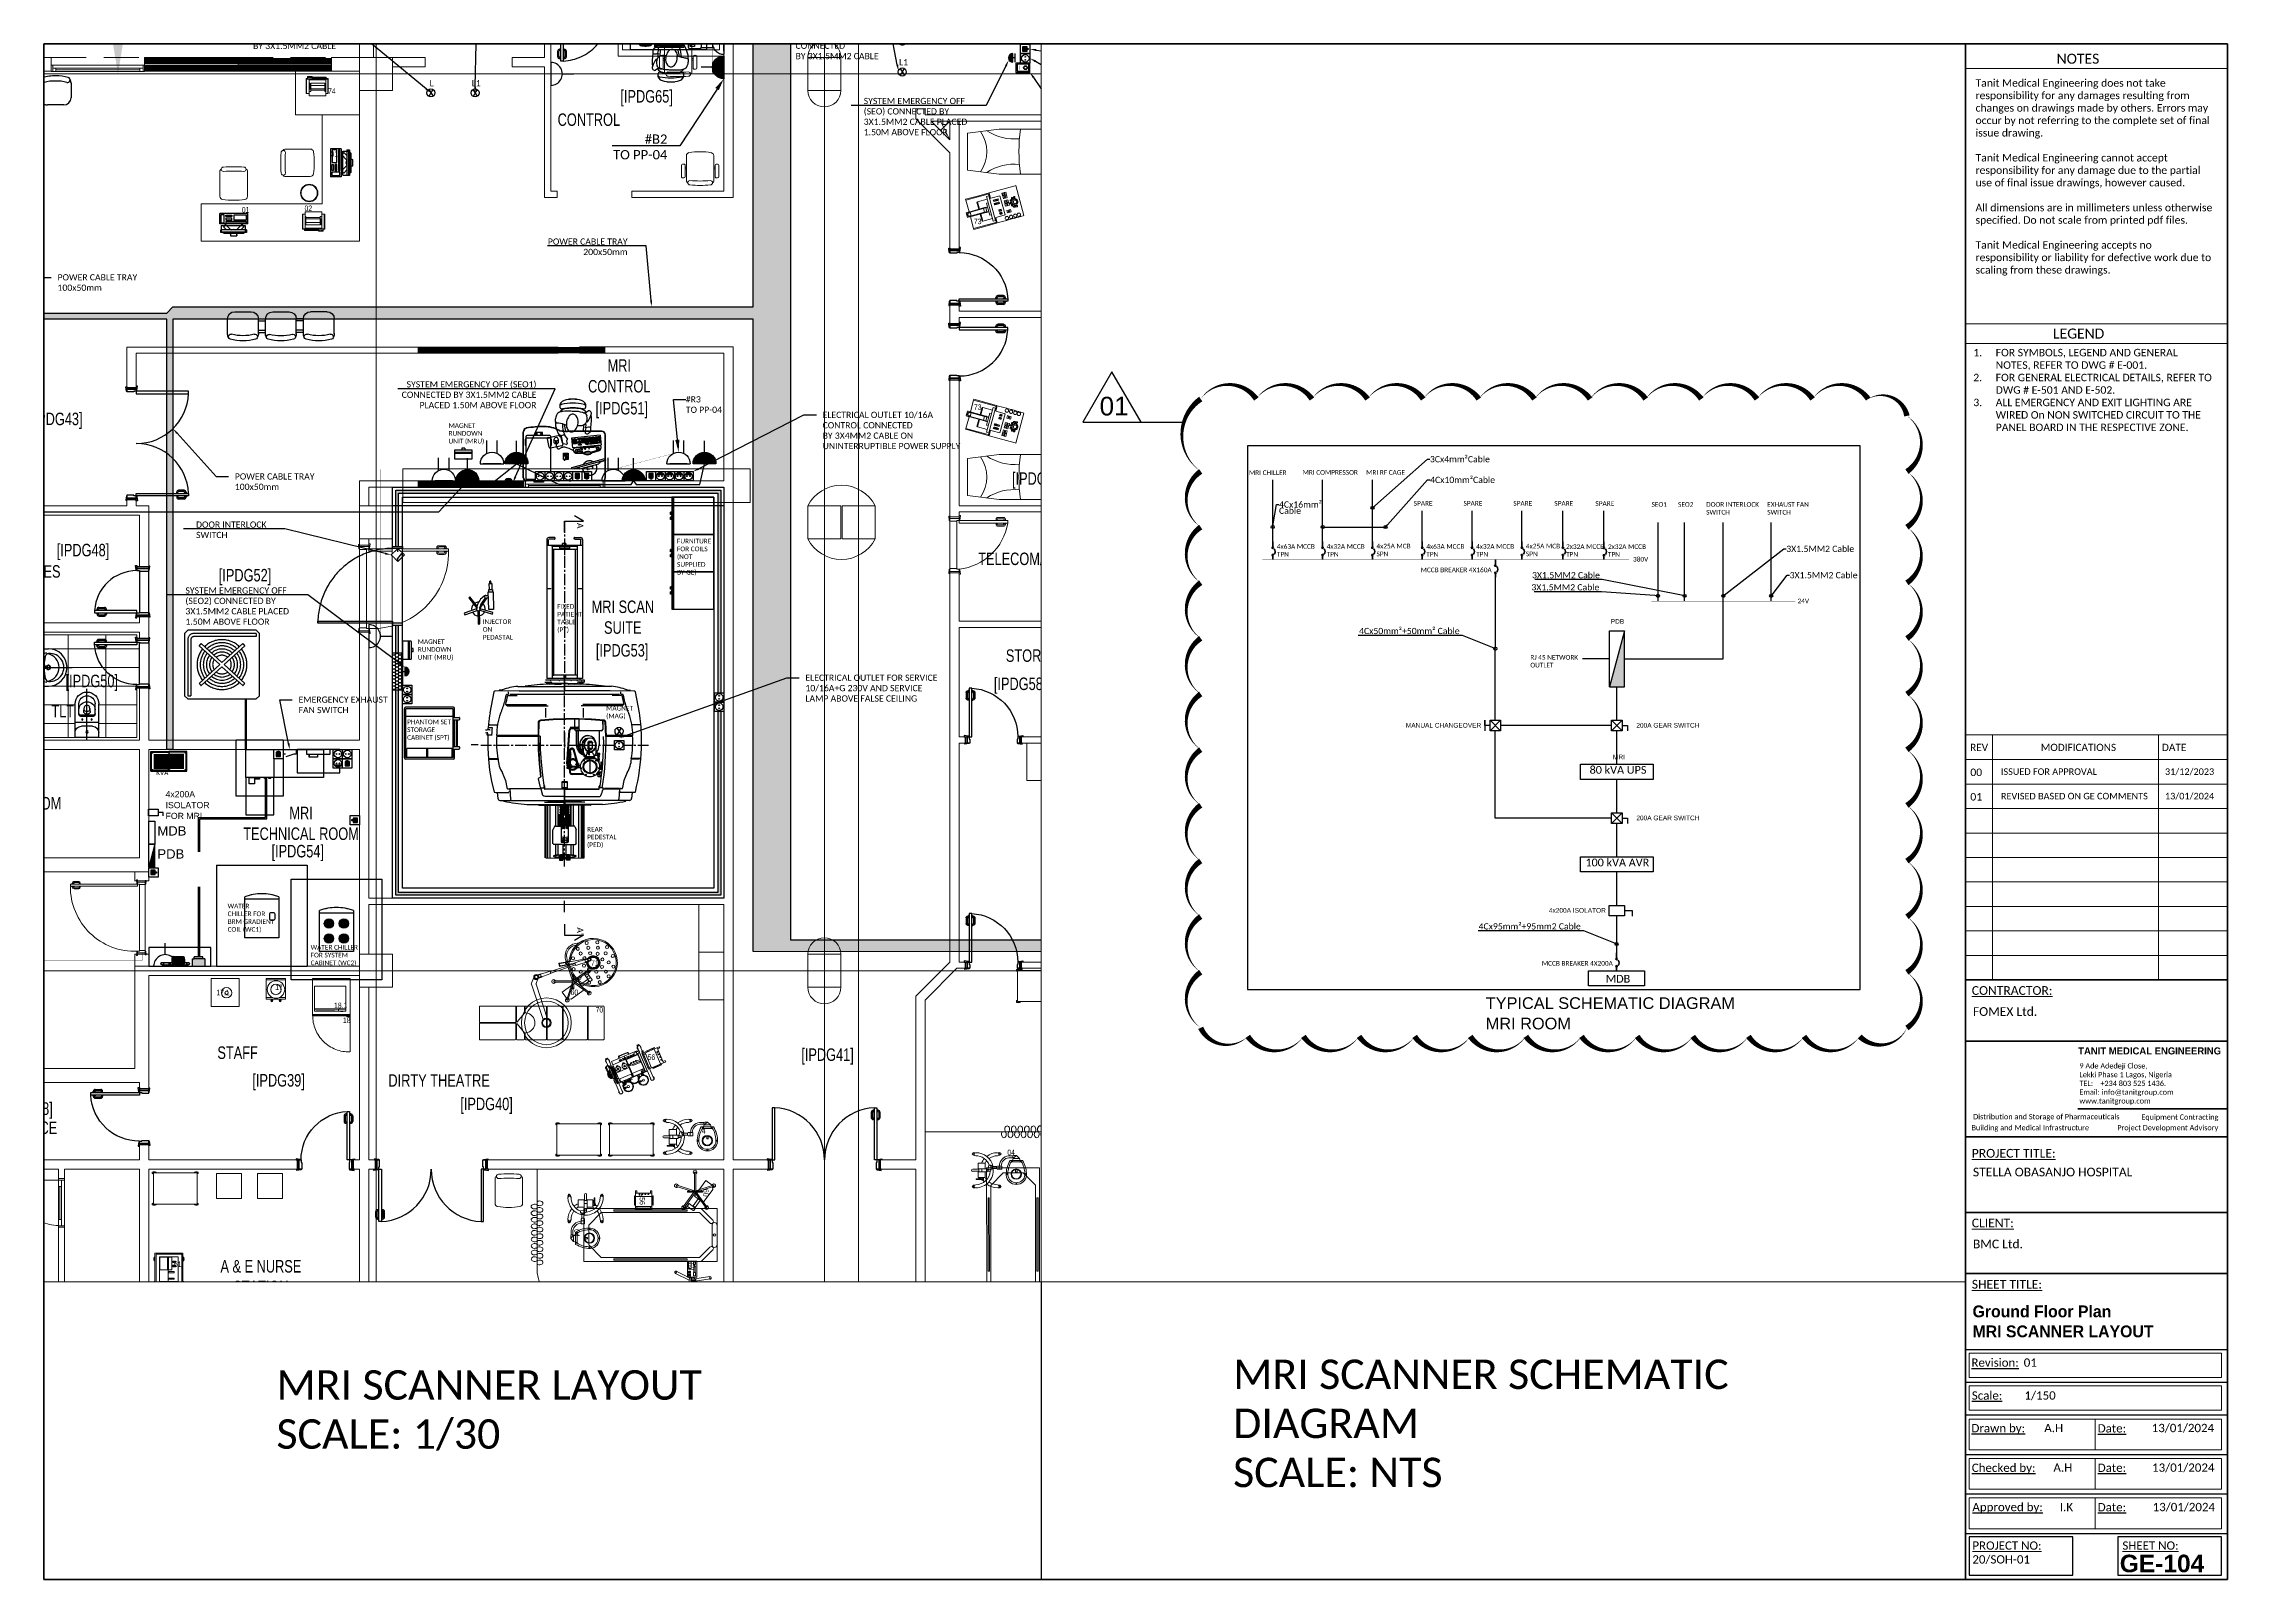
# Paper-space layout 'MRI SCAN' of a CAD drawing. Header units: millimetres. Extents: x -119 to 1051, y -1225 to -404.
# The model-space entities are those that its viewports show. They can reach past a viewport. Long polylines and large blocks are cut down to what shows.
import ezdxf
from ezdxf import colors
from ezdxf.entities.mleader import LeaderData, LeaderLine
from ezdxf.enums import TextEntityAlignment as Align
from ezdxf.math import Vec2, Vec3

# ---------------------------------------------------------------- set-up
doc = ezdxf.new("R2010")
doc.units = ezdxf.units.MM
doc.header["$LTSCALE"] = 5
doc.set_wipeout_variables(frame=1)
for name, pattern in [('CACHE', [0.375, 0.25, -0.125]), ('CENTER', [50.8, 31.75, -6.35, 6.35, -6.35]), ('DASHED', [0.75, 0.5, -0.25]), ('FANTOME', [2.5, 1.25, -0.25, 0.25, -0.25, 0.25, -0.25]), ('HIDDEN', [9.525, 6.35, -3.175]), ('HIDDEN2', [0.1875, 0.125, -0.0625]), ('TRATTEGGIATA', [0.75, 0.5, -0.25])]:
    doc.linetypes.add(name, pattern=pattern)
doc.layers.get('0').update_dxf_attribs({"color": 252})
doc.layers.get('DEFPOINTS').update_dxf_attribs({"color": 252})
for name, color, linetype, lineweight in [('72_EGR_BASE_TEXT', 252, 'Continuous', 5), ('Aluminum', 252, 'Continuous', 5), ('car', 252, 'Continuous', 5), ('Dims', 252, 'Continuous', 5), ('E-ELEC-EQPM-2', 85, 'Continuous', 30), ('E-LG', 245, 'Continuous', 30), ('E-POWR _1-250_', 85, 'Continuous', 100), ('GE-ANCHORAGE_FLOOR', 222, 'Continuous', 30), ('GE-ARCHITECTURAL_ELEMENTS', 8, 'Continuous', 30), ('GE-CLEARANCE', 83, 'FANTOME', 30), ('GE-ELEC_EQUIPMENT', 232, 'Continuous', 30), ('GE-EQUIPMENT', 140, 'Continuous', 30), ('GE-EQUIPMENT_INSERTION', 140, 'Continuous', 30), ('GE-EQUIPMENT_LIGHT', 141, 'Continuous', 30), ('GE-EQUIPMENT_MOVEMENT', 241, 'CACHE', 30), ('GE-EQUIPMENT_OUTLINE', 131, 'CACHE', 30), ('GE-FURNITURE', 8, 'Continuous', 30), ('GE-SPECIFICATIONS', 7, 'Continuous', 30), ('GE-STRUCTURAL_ELEMENTS_CEILING', 204, 'CACHE', 30), ('LOADING', 252, 'Continuous', 5), ('Medical Equipment and Furniture', 252, 'Continuous', 0), ('Medical Equipment and Furniture1', 252, 'Continuous', 5), ('Medical Equipment and Furniture2', 252, 'Continuous', 13), ('NEW', 252, 'Continuous', 5), ('New Aluminium', 252, 'Continuous', 5), ('Ola wall', 252, 'Continuous', 5), ('panel$0$hatch', 252, 'Continuous', 0), ('panel$0$LINES', 252, 'Continuous', 0), ('Proj', 252, 'HIDDEN2', 5), ('SANIT', 252, 'Continuous', 5), ('Structure', 252, 'Continuous', 5), ('Tiles', 252, 'Continuous', 5), ('Title', 252, 'Continuous', 5), ('TME-MEDICAL FURNITURE', 252, 'Continuous', 18), ('Walls', 252, 'Continuous', 5), ('Wooden Joinery', 252, 'Continuous', 5)]:
    doc.layers.add(name, color=color, linetype=linetype, lineweight=lineweight)
for name, color, linetype in [('axes', 252, 'Continuous'), ('M-VIEWPORT', 7, 'Continuous'), ('TitleBlock', 7, 'Continuous')]:
    doc.layers.add(name, color=color, linetype=linetype)
for name, color, linetype, lineweight, true_color in [('E-POWR', 7, 'Continuous', 30, 0x4e7e3e), ('E-POWR-IDEN _1-100_', 7, 'Continuous', 30, 0x4e7e3e), ('E-PW', 7, 'Continuous', 30, 0x4e7e3e), ('EXF', 7, 'Continuous', 30, 0x4e7e3e), ('REV 01', 7, 'Continuous', 30, 0xe41b4d)]:
    doc.layers.add(name, color=color, linetype=linetype, lineweight=lineweight, true_color=true_color)
doc.layers.add('GE-DESIGNER_WARNING', color=1, linetype='Continuous', lineweight=30, plot=False)
doc.styles.add('Arial', font='arial.ttf', dxfattribs={"height": 245.883234})
doc.styles.add('BMED-60', font='ARIALNB.TTF', dxfattribs={"height": 60})
doc.styles.add('Dimension', font='verdana.ttf')
doc.styles.add('MtXpl_Century_Gothic', font='GOTHICB.TTF')
doc.styles.add('panel$0$BOLD', font='swissb.ttf')
doc.styles.add('PDF Calibri', font='calibri.ttf')
doc.styles.get("Standard").update_dxf_attribs({"font": 'calibri.ttf'})
doc.styles.add('X3G_ENTITY_257CFD', font='swisscl.ttf', dxfattribs={"height": 200})
doc.styles.add('X3G_ENTITY_2587EA', font='swisscl.ttf', dxfattribs={"height": 200})
doc.dimstyles.new('D500', dxfattribs={"dimtxt": 650, "dimasz": 500, "dimexe": 150, "dimexo": 100, "dimgap": 250, "dimtad": 1, "dimdec": 0, "dimtxsty": 'Dimension', "dimcen": 100, "dimdle": 150, "dimclrd": 250, "dimclre": 250, "dimclrt": 7, "dimadec": 0, "dimazin": 0, "dimtfac": 1, "dimtdec": 0, "dimtmove": 0, "dimatfit": 3, "dimfxl": 1, "dimlwd": 5, "dimlwe": 5, "dimarcsym": 0})
pattern_1 = [(0, (368880, 104830), (63.5, 63.5), [31.75, -95.25]), (90, (368895.875, 104814.125), (-63.5, 63.5), [31.75, -95.25])]

psp = doc.layouts.new('MRI SCAN')

# ---------------------------------------------------------------- texts
at = {"layer": 'TitleBlock', "char_height": 15.75, "attachment_point": 1}
for s, insert in [('MRI SCANNER SCHEMATIC DIAGRAM\\PSCALE: NTS', (517.9, -1107.8)), ('MRI SCANNER LAYOUT\\PSCALE: 1/30', (5.8, -1113.5))]:
    psp.add_mtext_dynamic_manual_height_columns(s, width=320.054, gutter_width=105, heights=[0], dxfattribs=dict(at, insert=insert))

msp = doc.modelspace()

# ---------------------------------------------------------------- texts
at = {"layer": '72_EGR_BASE_TEXT', "char_height": 200, "attachment_point": 2, "style": 'X3G_ENTITY_2587EA'}
for s, insert in [('[IPDG65]', (470194.7, 156484.8, 2.4)), ('CONTROL', (469267, 156110.5, 2.4)), ('MRI^M^JCONTROL', (469755.8, 152163.8, 2.4)), ('[IPDG43]', (460714.8, 151306, 2.4)), ('[IPDG51]', (469796.5, 151478, 2.4)), ('[IPDG59]', (476483.2, 150347.8, 2.4)), ('[IPDG48]', (461143.9, 149200.1, 2.4)), ('CUBICLES', (460270.3, 148857.4, 2.4)), ('[IPDG52]', (463745.5, 148797, 2.4)), ('TELECOM/DATA', (476317.1, 149059.7, 2.4)), ('MRI SCAN^M^JSUITE', (469812.7, 148289.8)), ('[IPDG53]', (469801.1, 147590.5)), ('STORE', (476317.1, 147506.1, 2.4)), ('[IPDG50]', (461284.8, 147098.7, 2.4)), ('[IPDG58]', (476192.8, 147053.2, 2.4)), ('TLT', (460818.1, 146615.7, 2.4)), ('CT^JTECHNICAL ROOM', (459867, 145469.1, 2.4)), ('MRI^JTECHNICAL ROOM', (464645.5, 144979.8, 2.4)), ('[IPDG54]', (464592.5, 144366.6, 2.4)), ('STAFF', (463626.4, 141131.3, 2.4)), ('[IPDG41]', (473100.3, 141099.7, 2.4)), ('[IPDG39]', (464284.6, 140687.4, 2.4)), ('DIRTY THEATRE', (466862.6, 140685.4, 0)), ('[IPDG38]', (460236.4, 140232.1, 2.4)), ('[IPDG40]', (467624.6, 140308.2, 0)), ('SLUICE', (460360.1, 139926.1, 2.4)), ('A & E NURSE^M^JSTATION', (464000.4, 137701.6, 2.4))]:
    msp.add_mtext(s, dxfattribs=dict(at, insert=insert))
at = {"layer": 'E-POWR', "color": 6, "ltscale": 10, "char_height": 150, "attachment_point": 1}
for s, insert, width in [('MRI CHILLER', (316372.9, 140010.3), 3153.432), ('MRI COMPRESSOR', (318094.4, 140020.7), 3153.432), ('MRI RF CAGE', (320134.9, 140020.7), 3153.432), ('SPARE', (321662.8, 139027), 3153.432), ('SPARE', (323262.8, 139027), 3153.432), ('SPARE', (324862.8, 139027), 3153.432), ('SPARE', (326180.7, 139024.1), 3153.432), ('SPARE', (327498.5, 139021.2), 3153.432), ('4x63A MCCB \\PTPN', (317266.9, 137642.1), 3153.432), ('4x32A MCCB \\PTPN', (318866.9, 137642.1), 3153.432), ('4x25A MCB \\PSPN', (320467, 137653.6), 3153.432), ('4x63A MCCB \\PTPN', (322067.2, 137642), 3153.432), ('4x32A MCCB \\PTPN', (323667.2, 137642), 3153.432), ('4x25A MCB \\PSPN', (325267.3, 137653.4), 3153.432), ('2x32A MCCB \\PTPN', (326557, 137639.1), 3153.432), ('2x32A MCCB \\PTPN', (327902.9, 137636.2), 3153.432), ('380V', (328707.3, 137232.3), 494.531), ('MCCB BREAKER 4X160A', (321887.7, 136889), 3153.432)]:
    msp.add_mtext(s, dxfattribs=dict(at, insert=insert, width=width))
at = {"layer": 'E-POWR', "ltscale": 10, "char_height": 150, "attachment_point": 1}
for s, insert, width in [('SEO1', (329302.8, 138991.1), 3153.432), ('SEO2', (330152.8, 138991.1), 3153.432), ('DOOR INTERLOCK\\PSWITCH', (331056.3, 138991.1), 3153.432), ('EXHAUST FAN \\PSWITCH', (333018.3, 138991.1), 3153.432), ('24V', (333991.1, 135891.1), 494.531), ('RJ 45 NETWORK \\POUTLET', (325408.7, 134081.8), 3153.432), ('MCCB BREAKER 4X200A', (325780.7, 124256.2), 3153.432)]:
    msp.add_mtext(s, dxfattribs=dict(at, insert=insert, width=width))
at = {"layer": 'E-POWR', "ltscale": 10, "char_height": 250, "attachment_point": 1}
for s, width, insert in [('\\pt1250;80 kVA UPS', 2441.905, (327313, 130519.1)), ('\\pt1250;100 kVA AVR', 2441.905, (327178, 127544.9)), ('\\pt1250;MDB', 1900, (327833.1, 123811.3))]:
    msp.add_mtext_dynamic_manual_height_columns(s, width=width, gutter_width=12.5, heights=[0], dxfattribs=dict(at, insert=insert))
at = {"layer": 'E-POWR-IDEN _1-100_', "attachment_point": 1, "rotation": 360, "line_spacing_factor": 1.047943, "style": 'Arial'}
for s, insert, char_height, width in [('4x200A\\PISOLATOR\\PFOR MRI', (462469.6, 145231.2, 4.7), 100, 1493.13), ('MDB', (462338.9, 144667.3, 2.4), 150, 2475.925), ('PDB', (327992.1, 135236.8, 2.4), 150, 2475.925), ('MANUAL CHANGEOVER', (321410.7, 131899.9, 2.4), 150, 2475.925), ('200A GEAR SWITCH', (328815, 131899.9, 2.4), 150, 2475.925), ('MRI', (328062, 130885.5, 2.4), 150, 2475.925), ('200A GEAR SWITCH', (328815, 128925.7, 2.4), 150, 2475.925), ('4x200A ISOLATOR', (326005.8, 125957.1, 2.4), 150, 2475.925), ('TYPICAL SCHEMATIC DIAGRAM\\PMRI ROOM', (323976.9, 123091.4, 2.4), 375, 8260.408)]:
    msp.add_mtext(s, dxfattribs=dict(at, insert=insert, char_height=char_height, width=width))
at = {"layer": 'GE-DESIGNER_WARNING', "color": 250, "true_color": 0x454545, "char_height": 100, "attachment_point": 7, "rotation": 270, "style": 'PDF Calibri'}
for s, insert in [('A', (469077.2, 149536.2, 2.4)), ("A'", (469077.2, 143043.8, 2.4))]:
    msp.add_mtext(s, dxfattribs=dict(at, insert=insert))
at = {"layer": 'GE-SPECIFICATIONS', "char_height": 75, "attachment_point": 1}
for s, width, insert in [('MAGNET RUNDOWN UNIT (MRU)', 629.891, (467014.3, 151136.4, -2.4)), ('FURNITURE FOR COILS (NOT SUPPLIED BY GE)', 524.671, (470682.8, 149281.4, -2.4)), ('FIXED PATIENT TABLE (PT)', 234.027, (468759.6, 148233.3)), ('INJECTOR ON PEDASTAL', 234.027, (467563, 147988.9, -2.4)), ('MAGNET RUNDOWN UNIT (MRU)', 629.891, (466519.7, 147666.9, -2.4)), ('PHANTOM SET STORAGE CABINET (SPT)', 775.68, (466348.5, 146378.8)), ('MAGNET (MAG)', 380.812, (469545.4, 146599.3)), ('FULL UPS 80 KVA', 439.885, (462319.7, 145811.8)), ('REAR PEDESTAL (PED)', 380.812, (469238.2, 144656.2)), ('WATER CHILLER FOR BRM GRADIENT COIL (WC1)', 754.111, (463466.4, 143423)), ('WATER CHILLER FOR SYSTEM CABINET (WC2)', 778.91, (464799.9, 142760.4))]:
    msp.add_mtext_dynamic_manual_height_columns(s, width=width, gutter_width=500, heights=[0], dxfattribs=dict(at, insert=insert))
at = {"layer": 'Medical Equipment and Furniture', "style": 'X3G_ENTITY_257CFD'}
for s, height, p in [('71', 87.47, (469302.5, 142427.7, 2.4)), ('70', 87.47, (469375.9, 141676.5, 4.7)), ('69', 87.47, (469597.7, 140607.7, 2.4)), ('4', 87.5, (471080.6, 139732.5, 0))]:
    msp.add_text(s, height=height, dxfattribs=at).set_placement(p)
at = {"layer": 'Medical Equipment and Furniture', "char_height": 87.47, "style": 'X3G_ENTITY_257CFD'}
for s, insert, attachment_point in [('74', (465140.6, 156513.2, 2.4), 2), ('01', (465179.8, 155503.3, 2.4), 2), ('01', (463755.1, 154607.1, 2.4), 2), ('02', (464762.4, 154631.2, 2.4), 2), ('73', (475511.8, 154331.9, 0), 8), ('73', (475511.8, 151438.7, 0), 2), ('17', (464291.7, 142123.5, 0), 2), ('17.1', (463392, 142040.7, 0), 2), ('18.1', (465282.2, 141833.8, -2.4), 2), ('60', (469034.8, 142043.6, 0), 2), ('18', (465378.6, 141594.4, 0), 2), ('56', (470272.6, 141002.2, 2.4), 2), ('04', (476048.2, 139473.1, 2.4), 2), ('61', (462665.2, 137679.6, 2.4), 2)]:
    msp.add_mtext(s, dxfattribs=dict(at, insert=insert, attachment_point=attachment_point))
at = {"layer": 'Medical Equipment and Furniture', "char_height": 87.47, "attachment_point": 8, "rotation": 270, "style": 'X3G_ENTITY_257CFD'}
for s, insert in [('56', (470081.4, 138648.9, 2.4)), ('60', (471103, 138781.9, 2.4)), ('04', (469029.7, 138136.2, 2.4)), ('63', (470862.7, 137596.4, 2.4)), ('64', (470896.1, 137242.9, 2.4))]:
    msp.add_mtext(s, dxfattribs=dict(at, insert=insert))
at = {"layer": 'REV 01', "insert": (311575.2, 142372.6), "char_height": 600, "attachment_point": 1, "style": 'Arial'}
msp.add_mtext_dynamic_manual_height_columns('01', width=1008.012, gutter_width=3688.2, heights=[0], dxfattribs=at)

# ---------------------------------------------------------------- blocks, each defined once
blk = doc.blocks.new('CartA0')
at = {"layer": 'TitleBlock', "lineweight": 50}
for p, q in [((0, 821.8), (1028.7, 821.8)), ((0, 821.8), (0, 0)), ((1028.7, 0), (1028.7, 821.8)), ((1028.7, 821.8), (1169, 821.8)), ((1169, 821.8), (1169, 0)), ((1028.7, 320.8), (1169, 320.8)), ((1028.7, 288), (1169, 288)), ((1028.7, 236.9), (1169, 236.9)), ((1028.7, 196.4), (1169, 196.4)), ((1028.7, 163.6), (1169, 163.6)), ((1169, 0), (0, 0))]:
    blk.add_line(p, q, dxfattribs=at)
at = {"layer": 'TitleBlock', "lineweight": 0}
for p, q in [((1028.7, 808.6), (1169, 808.6)), ((1028.7, 671.9), (1169, 671.9)), ((1028.7, 661.4), (1169, 661.4)), ((1028.7, 451.9), (1169, 451.9)), ((1043.2, 451.9), (1043.2, 320.8)), ((1132, 451.9), (1132, 320.8)), ((1028.7, 438.8), (1169, 438.8)), ((1028.7, 425.6), (1169, 425.6)), ((1028.7, 412.5), (1169, 412.5)), ((1028.7, 399.4), (1169, 399.4)), ((1028.7, 386.3), (1169, 386.3)), ((1028.7, 373.2), (1169, 373.2)), ((1028.7, 360.1), (1169, 360.1)), ((1028.7, 347), (1169, 347)), ((1028.7, 333.9), (1169, 333.9))]:
    blk.add_line(p, q, dxfattribs=at)
at = {"layer": 'TitleBlock', "linetype": 'Continuous', "lineweight": 30, "ltscale": 2000}
for p, q in [((1028.7, 123), (1169, 123)), ((1028.7, 105.5), (1169, 105.5)), ((1028.7, 88), (1169, 88)), ((1028.7, 88), (1169, 88)), ((1028.7, 66.8), (1169, 66.8)), ((1028.7, 45.7), (1169, 45.7)), ((1028.7, 24.6), (1169, 24.6))]:
    blk.add_line(p, q, dxfattribs=at)
at = {"layer": 'TitleBlock', "linetype": 'Continuous', "ltscale": 2000, "const_width": 0.862}
blk.add_lwpolyline([(1169, 251.8), (1088.8, 251.8)], dxfattribs=at)
at = {"layer": 'TitleBlock', "lineweight": 0}
for points in [[(1030.7, 108), (1165.8, 108), (1165.8, 121.1), (1030.7, 121.1)], [(1030.7, 90.5), (1165.8, 90.5), (1165.8, 103.5), (1030.7, 103.5)], [(1030.7, 69.3), (1165.8, 69.3), (1165.8, 85.8), (1030.7, 85.8)], [(1030.7, 48.2), (1165.8, 48.2), (1165.8, 64.7), (1030.7, 64.7)], [(1030.7, 27.1), (1165.8, 27.1), (1165.8, 43.6), (1030.7, 43.6)]]:
    blk.add_lwpolyline(points, close=True, dxfattribs=at)
for points in [[(1098.2, 85.8), (1098.2, 69.3)], [(1098.2, 64.7), (1098.2, 48.2)], [(1098.2, 43.6), (1098.2, 27.1)]]:
    blk.add_lwpolyline(points, dxfattribs=at)
at = {"layer": 'TitleBlock'}
for points in [[(1030.7, 2.2), (1086.1, 2.2), (1086.1, 22.7), (1030.7, 22.7)], [(1110.3, 2.2), (1165.8, 2.2), (1165.8, 22.7), (1110.3, 22.7)]]:
    blk.add_lwpolyline(points, close=True, dxfattribs=at)
at = {"layer": 'TitleBlock', "lineweight": 0}
for s, height, p in [(' NOTES', 5.35, (1075.6, 811.1)), ('REV', 3.86, (1031.2, 443.3)), ('MODIFICATIONS', 3.855, (1069, 443.3)), ('DATE', 3.86, (1133.9, 443.3)), ('%%UCONTRACTOR:', 4.659, (1032.1, 312.8)), ('%%UPROJECT TITLE:', 4.659, (1032.1, 225.7)), ('%%UCLIENT:', 4.66, (1032.1, 188.4)), ('%%USHEET TITLE:', 4.659, (1032.1, 155.6))]:
    blk.add_text(s, height=height, dxfattribs=at).set_placement(p)
blk.add_text('LEGEND', height=5.35, dxfattribs=at).set_placement((1089.3, 666.7), align=Align.MIDDLE_CENTER)
for s, p in [('Distribution and Storage of Pharmaceuticals', (1072, 246.2)), ('Equipment Contracting ', (1144, 246)), ('Building and Medical Infrastructure ', (1063.9, 240.3)), ('Project Development Advisory ', (1137.5, 240.3))]:
    blk.add_text(s, height=2.81, dxfattribs=at).set_placement(p, align=Align.CENTER)
at = {"layer": 'TitleBlock'}
for s, height, p in [('%%URevision:', 4.437, (1031.9, 116)), ('%%UScale:', 4.44, (1032.1, 98.4)), ('%%UDrawn by:', 4.437, (1031.9, 80.9)), ('%%UChecked by:', 4.437, (1032.1, 59.7)), ('%%UApproved by:', 4.437, (1032.4, 38.7))]:
    blk.add_text(s, height=height, dxfattribs=at).set_placement(p, align=Align.MIDDLE_LEFT)
for p in [(1099.5, 78.6), (1099.5, 57.5), (1099.5, 36.4)]:
    blk.add_text('%%UDate:', height=4.44, dxfattribs=at).set_placement(p)
at = {"layer": 'TitleBlock', "char_height": 4, "attachment_point": 1}
for s, insert in [('Tanit Medical Engineering does not take responsibility for any damages resulting from changes on drawings made by others. Errors may occur by not referring to the complete set of final issue drawing. \\P\\PTanit Medical Engineering cannot accept responsibility for any damage due to the partial use of final issue drawings, however caused. \\P\\PAll dimensions are in millimeters unless otherwise specified. Do not scale from printed pdf files. \\P\\PTanit Medical Engineering accepts no responsibility or liability for defective work due to scaling from these drawings. ', (1034.1, 802.8)), ('\\pi-12,l12,t12;1.^IFOR SYMBOLS, LEGEND AND GENERAL NOTES, REFER TO DWG # E-001.\\P2.^IFOR GENERAL ELECTRICAL DETAILS, REFER TO DWG # E-501 AND E-502.\\P3.^IALL EMERGENCY AND EXIT LIGHTING ARE WIRED On NON SWITCHED CIRCUIT TO THE PANEL BOARD IN THE RESPECTIVE ZONE.', (1032.9, 658.5))]:
    blk.add_mtext_dynamic_manual_height_columns(s, width=128.077, gutter_width=746.9, heights=[0], dxfattribs=dict(at, insert=insert))
at = {"layer": 'TitleBlock', "lineweight": 0, "attachment_point": 1}
for s, insert, char_height, width in [('00', (1031.3, 433.9), 4, 12.429), ('ISSUED FOR APPROVAL', (1047.7, 434), 3.5, 88.605), ('31/12/2023', (1135.5, 434), 3.5, 88.605), ('13/01/2024', (1135.5, 420.9), 3.5, 88.605), ('01', (1031.3, 420.8), 4, 12.429), ('REVISED BASED ON GE COMMENTS', (1047.7, 420.9), 3.5, 88.605), ('FOMEX Ltd.', (1032.7, 306.2), 4.66, 142.373), ('STELLA OBASANJO HOSPITAL', (1032.7, 220.3), 4.659, 142.373), ('BMC Ltd.', (1032.7, 181.8), 4.66, 142.373), ('{\\LPROJECT NO:}     \\P20/SOH-01    ', (1032.4, 20.3), 4.437, 86.271), ('{\\LSHEET NO:}     \\P    ', (1112.7, 20.3), 4.437, 86.271)]:
    blk.add_mtext(s, dxfattribs=dict(at, insert=insert, char_height=char_height, width=width))
at = {"layer": 'TitleBlock', "insert": (1088.8, 284.7), "char_height": 3.798, "attachment_point": 1, "line_spacing_factor": 1.333333}
blk.add_mtext_dynamic_manual_height_columns('\\pi0.26421;{\\fCentury Gothic|b1|i0|c0|p34;TANIT\\C242; MEDICAL ENGINEERING}', width=74.878, gutter_width=709.6, heights=[0], dxfattribs=at)
at = {"layer": 'TitleBlock', "lineweight": 0, "insert": (1089.7, 276.2), "char_height": 2.81, "attachment_point": 1}
blk.add_mtext_dynamic_manual_height_columns('9 Ade Adedeji Close,\\PLekki Phase 1 Lagos, Nigeria\\PTEL:^I+234 803 525 1436.\\PEmail: info@tanitgroup.com\\Pwww.tanitgroup.com ', width=3836.746, gutter_width=727.4, heights=[0], dxfattribs=at)
at = {"layer": 'TitleBlock'}
for tag, height, style, p in [('TITLE1', 6.33, 'MtXpl_Century_Gothic', (1032.5, 143.4)), ('TITLE2', 6.33, 'MtXpl_Century_Gothic', (1032.5, 132.7)), ('SHEET_NO', 9.4, 'panel$0$BOLD', (1111.3, 8.5))]:
    blk.add_attdef(tag, text='', height=height, dxfattribs=dict(at, style=style)).set_placement(p, align=Align.MIDDLE_LEFT)
for tag, p in [('REV', (1059.9, 116)), ('SCALE', (1060.3, 98.4)), ('DRAWNBY', (1070.9, 80.9)), ('D_DATE', (1128.4, 80.9)), ('VERIFIEDBY', (1071.1, 59.7)), ('C_DATE', (1128.6, 59.7)), ('APPROVEDBY', (1071.4, 38.7)), ('A_DATE', (1128.9, 38.7))]:
    blk.add_attdef(tag, text='', height=4.44, dxfattribs=at).set_placement(p, align=Align.MIDDLE_LEFT)
blk = doc.blocks.new('*X170')
at = {"color": 0}
for p, q in [((5, 3), (5, 3)), ((5, 3), (5, 3)), ((5, 3), (5, 3)), ((5, 3), (5, 3)), ((5, 3), (5, 3)), ((5, 3), (5, 3)), ((5, 3), (5, 3)), ((5, 3), (5, 3)), ((5, 3), (5, 3)), ((5, 3), (5, 3)), ((5, 3), (5, 3)), ((5, 3), (5, 3)), ((5, 3), (5, 3)), ((5, 3), (5, 3)), ((5, 3), (5, 3)), ((5, 3), (5, 3)), ((5, 3), (5, 3)), ((5, 3), (5, 3)), ((5, 3), (5, 3)), ((5, 3), (5, 3)), ((5, 3), (5, 3)), ((5, 3), (5, 3)), ((5, 3), (5, 3)), ((5, 3), (5, 3)), ((5, 3), (5, 3)), ((5, 3), (5, 3)), ((5, 3), (5, 3)), ((5, 3), (5, 3)), ((5, 3), (5, 3)), ((5, 3), (5, 3)), ((5, 3), (5, 3)), ((5, 3), (5, 3)), ((5, 3), (5, 3)), ((5, 3), (5, 3)), ((5, 3), (5, 3)), ((5, 3), (5, 3)), ((5, 3), (5, 3)), ((5, 3), (5, 3)), ((5, 3), (5, 3)), ((5, 3), (5, 3)), ((5, 3), (5, 3)), ((5, 3), (5, 3)), ((5, 3), (5, 3)), ((5, 3), (5, 3)), ((5, 3), (5, 3)), ((5, 3), (5, 3)), ((5, 3), (5, 3)), ((5, 3), (5, 3)), ((5, 3), (5, 3)), ((5, 3), (5, 3)), ((5, 3), (5, 3)), ((5, 3), (5, 3)), ((5, 3), (5, 3)), ((5, 3), (5, 3)), ((5, 3), (5, 3)), ((5, 3), (5, 3)), ((5, 3), (5, 3)), ((5, 3), (5, 3)), ((5, 3), (5, 3)), ((5, 3), (5, 3)), ((5, 3), (5, 3)), ((5, 3), (5, 3)), ((5, 3), (5, 3)), ((5, 3), (5, 3)), ((5, 3), (5, 3)), ((5, 3), (5, 3)), ((6, 3), (5, 3)), ((5, 3), (5, 3)), ((6, 3), (5, 3)), ((5, 3), (5, 3)), ((6, 3), (5, 3)), ((5, 3), (5, 3)), ((6, 3), (5, 3)), ((5, 3), (5, 3)), ((5, 3), (5, 3)), ((5, 3), (5, 3)), ((5, 3), (5, 3)), ((5, 3), (5, 3)), ((5, 3), (5, 3)), ((5, 3), (5, 3)), ((5, 3), (5, 3)), ((5, 3), (5, 3)), ((5, 3), (5, 3)), ((5, 3), (5, 3)), ((5, 3), (5, 3)), ((5, 3), (5, 3)), ((5, 3), (5, 3)), ((5, 3), (5, 3)), ((5, 3), (5, 3)), ((5, 3), (5, 3)), ((5, 3), (5, 3)), ((5, 3), (5, 3)), ((5, 3), (5, 3)), ((5, 3), (5, 3)), ((5, 3), (5, 3)), ((5, 3), (5, 3)), ((6, 3), (6, 3)), ((6, 3), (6, 3)), ((6, 3), (6, 3)), ((6, 3), (6, 3)), ((6, 3), (6, 3)), ((6, 3), (6, 3)), ((6, 3), (6, 3)), ((6, 3), (6, 3)), ((6, 3), (6, 3)), ((6, 3), (6, 3)), ((6, 3), (6, 3)), ((6, 3), (6, 3)), ((6, 3), (6, 3)), ((6, 3), (6, 3)), ((6, 3), (6, 3)), ((6, 3), (6, 3)), ((6, 3), (6, 3)), ((6, 3), (6, 3)), ((6, 3), (6, 3)), ((6, 3), (6, 3)), ((6, 3), (6, 3)), ((6, 3), (6, 3)), ((6, 3), (6, 3)), ((6, 3), (6, 3)), ((6, 3), (6, 3)), ((6, 3), (6, 3)), ((6, 3), (6, 3)), ((6, 3), (6, 3)), ((6, 3), (6, 3)), ((6, 3), (6, 3)), ((6, 3), (6, 3)), ((6, 3), (6, 3)), ((6, 3), (6, 3)), ((6, 3), (6, 3)), ((6, 3), (6, 3)), ((6, 3), (6, 3)), ((6, 3), (6, 3)), ((6, 3), (6, 3)), ((6, 3), (6, 3)), ((6, 3), (6, 3)), ((6, 3), (6, 3)), ((6, 3), (6, 3)), ((6, 3), (6, 3)), ((6, 3), (6, 3)), ((6, 3), (6, 3)), ((6, 3), (6, 3)), ((6, 3), (6, 3)), ((6, 3), (6, 3)), ((6, 3), (6, 3)), ((6, 3), (6, 3)), ((6, 3), (6, 3)), ((6, 3), (6, 3)), ((6, 3), (6, 3)), ((6, 3), (6, 3)), ((6, 3), (6, 3)), ((6, 3), (6, 3)), ((6, 3), (6, 3)), ((6, 3), (6, 3)), ((6, 3), (6, 3)), ((6, 3), (6, 3)), ((6, 3), (6, 3)), ((6, 3), (6, 3)), ((6, 3), (6, 3)), ((6, 3), (6, 3)), ((6, 3), (6, 3)), ((6, 3), (6, 3)), ((6, 3), (6, 3)), ((6, 3), (6, 3)), ((6, 3), (6, 3)), ((6, 3), (6, 3)), ((6, 3), (6, 3)), ((6, 3), (6, 3)), ((6, 3), (6, 3)), ((6, 3), (6, 3)), ((6, 3), (6, 3)), ((6, 3), (6, 3)), ((6, 3), (6, 3)), ((6, 3), (6, 3)), ((6, 3), (6, 3)), ((6, 3), (6, 3)), ((6, 3), (6, 3)), ((6, 3), (6, 3)), ((6, 3), (6, 3)), ((6, 3), (6, 3)), ((6, 3), (6, 3)), ((6, 3), (6, 3)), ((6, 3), (6, 3)), ((6, 3), (6, 3)), ((6, 3), (6, 3)), ((6, 3), (6, 3)), ((6, 3), (6, 3)), ((6, 3), (6, 3)), ((6, 3), (6, 3)), ((6, 3), (6, 3)), ((6, 3), (6, 3)), ((6, 3), (6, 3)), ((6, 3), (6, 3)), ((6, 3), (6, 3)), ((6, 3), (6, 3)), ((6, 3), (6, 3)), ((6, 3), (6, 3)), ((6, 3), (6, 3)), ((6, 3), (6, 3)), ((6, 3), (6, 3)), ((6, 3), (6, 3)), ((6, 3), (6, 3)), ((6, 3), (6, 3)), ((6, 3), (6, 3)), ((6, 3), (6, 3)), ((6, 3), (6, 3)), ((6, 3), (6, 3)), ((6, 3), (6, 3)), ((6, 3), (6, 3)), ((6, 3), (6, 3)), ((6, 3), (6, 3)), ((6, 3), (6, 3)), ((6, 3), (6, 3)), ((6, 3), (6, 3)), ((6, 3), (6, 3)), ((6, 3), (6, 3)), ((6, 3), (6, 3)), ((6, 3), (6, 3)), ((6, 3), (6, 3)), ((6, 3), (6, 3)), ((6, 3), (6, 3)), ((6, 3), (6, 3)), ((6, 3), (6, 3)), ((6, 3), (6, 3)), ((6, 3), (6, 3)), ((6, 3), (6, 3)), ((6, 3), (6, 3)), ((6, 3), (6, 3)), ((6, 3), (6, 3)), ((6, 3), (6, 3)), ((6, 3), (6, 3)), ((6, 3), (6, 3)), ((6, 3), (6, 3)), ((6, 3), (6, 3)), ((6, 3), (6, 3)), ((6, 3), (6, 3)), ((6, 3), (6, 3)), ((6, 3), (6, 3)), ((6, 3), (6, 3)), ((6, 3), (6, 3)), ((6, 3), (6, 3)), ((6, 3), (6, 3)), ((6, 3), (6, 3)), ((6, 3), (6, 3)), ((6, 3), (6, 3)), ((6, 3), (6, 3)), ((6, 3), (6, 3)), ((6, 3), (6, 3)), ((6, 3), (6, 3)), ((6, 3), (6, 3)), ((6, 3), (6, 3)), ((6, 3), (6, 3)), ((6, 3), (6, 3)), ((6, 3), (6, 3)), ((6, 3), (6, 3)), ((6, 3), (6, 3)), ((6, 3), (6, 3)), ((6, 3), (6, 3)), ((6, 3), (6, 3)), ((6, 3), (6, 3)), ((6, 3), (6, 3)), ((6, 3), (6, 3)), ((6, 3), (6, 3)), ((6, 3), (6, 3)), ((6, 3), (6, 3)), ((6, 3), (6, 3)), ((6, 3), (6, 3)), ((6, 3), (6, 3)), ((6, 3), (6, 3)), ((6, 3), (6, 3)), ((6, 3), (6, 3)), ((6, 3), (6, 3)), ((6, 3), (6, 3)), ((6, 3), (6, 3)), ((6, 3), (6, 3)), ((6, 3), (6, 3)), ((6, 3), (6, 3)), ((6, 3), (6, 3)), ((6, 3), (6, 3)), ((6, 3), (6, 3)), ((6, 3), (6, 3)), ((6, 3), (6, 3)), ((6, 3), (6, 3)), ((6, 3), (6, 3)), ((6, 3), (6, 3)), ((6, 3), (6, 3)), ((6, 3), (6, 3)), ((6, 3), (6, 3)), ((6, 3), (6, 3)), ((6, 3), (6, 3)), ((6, 3), (6, 3)), ((6, 3), (6, 3)), ((6, 3), (6, 3)), ((6, 3), (6, 3)), ((6, 3), (6, 3)), ((6, 3), (6, 3)), ((6, 3), (6, 3)), ((6, 3), (6, 3)), ((6, 3), (6, 3)), ((6, 3), (6, 3)), ((6, 3), (5, 3)), ((6, 3), (5, 3)), ((6, 3), (5, 3)), ((6, 3), (5, 3)), ((6, 3), (5, 3)), ((6, 3), (6, 3)), ((6, 3), (6, 3)), ((6, 3), (6, 3)), ((6, 3), (6, 3)), ((6, 3), (6, 3)), ((6, 3), (6, 3)), ((6, 3), (6, 3)), ((6, 3), (6, 3)), ((6, 3), (6, 3)), ((6, 3), (6, 3)), ((6, 3), (6, 3)), ((6, 3), (6, 3)), ((6, 3), (6, 3)), ((6, 3), (6, 3)), ((6, 3), (6, 3)), ((6, 3), (6, 3)), ((6, 3), (6, 3)), ((6, 3), (6, 3)), ((6, 3), (6, 3)), ((6, 3), (6, 3)), ((6, 3), (6, 3)), ((6, 3), (6, 3)), ((6, 3), (6, 3)), ((6, 3), (6, 3)), ((6, 3), (6, 3)), ((6, 3), (6, 3)), ((6, 3), (6, 3)), ((6, 3), (6, 3)), ((6, 3), (6, 3)), ((6, 3), (6, 3)), ((6, 3), (6, 3)), ((6, 3), (6, 3)), ((6, 3), (6, 3)), ((6, 3), (6, 3)), ((6, 3), (6, 3)), ((6, 3), (6, 3)), ((6, 3), (6, 3)), ((6, 3), (6, 3)), ((6, 3), (6, 3)), ((6, 3), (6, 3)), ((6, 3), (6, 3)), ((6, 3), (6, 3)), ((6, 3), (6, 3)), ((6, 3), (6, 3)), ((6, 3), (6, 3)), ((6, 3), (6, 3)), ((6, 3), (6, 3)), ((6, 3), (6, 3)), ((6, 3), (6, 3)), ((6, 3), (6, 3)), ((6, 3), (6, 3)), ((6, 3), (6, 3)), ((6, 3), (6, 3)), ((6, 3), (6, 3)), ((6, 3), (6, 3)), ((6, 3), (6, 3)), ((6, 3), (6, 3)), ((6, 3), (6, 3)), ((6, 3), (6, 3)), ((6, 3), (6, 3)), ((6, 3), (6, 3)), ((6, 3), (6, 3)), ((6, 3), (6, 3)), ((6, 3), (6, 3)), ((6, 3), (6, 3)), ((6, 3), (6, 3)), ((6, 3), (6, 3)), ((6, 3), (6, 3)), ((6, 3), (6, 3)), ((6, 3), (6, 3)), ((6, 3), (6, 3)), ((6, 3), (6, 3)), ((6, 3), (6, 3)), ((6, 3), (6, 3)), ((6, 3), (6, 3)), ((6, 3), (6, 3)), ((6, 3), (6, 3)), ((6, 3), (6, 3)), ((6, 3), (6, 3)), ((6, 3), (6, 3)), ((6, 3), (6, 3)), ((6, 3), (6, 3)), ((6, 3), (6, 3)), ((6, 3), (6, 3)), ((6, 3), (6, 3)), ((6, 3), (6, 3)), ((6, 3), (6, 3)), ((6, 3), (6, 3)), ((6, 3), (6, 3)), ((6, 3), (6, 3)), ((6, 3), (6, 3)), ((6, 3), (6, 3)), ((6, 3), (6, 3)), ((6, 3), (6, 3)), ((6, 3), (6, 3)), ((6, 3), (6, 3)), ((6, 3), (6, 3)), ((6, 3), (6, 3)), ((6, 3), (6, 3)), ((6, 3), (6, 3)), ((6, 3), (6, 3)), ((6, 3), (6, 3)), ((6, 3), (6, 3)), ((6, 3), (6, 3)), ((6, 3), (6, 3)), ((6, 3), (6, 3)), ((6, 3), (6, 3)), ((6, 3), (6, 3)), ((6, 3), (6, 3)), ((6, 3), (6, 3)), ((6, 3), (6, 3)), ((6, 3), (6, 3)), ((6, 3), (6, 3)), ((6, 3), (6, 3)), ((6, 3), (6, 3)), ((6, 3), (6, 3)), ((6, 3), (6, 3)), ((6, 3), (6, 3)), ((6, 3), (6, 3)), ((6, 3), (6, 3)), ((6, 3), (6, 3)), ((6, 3), (6, 3)), ((6, 3), (6, 3)), ((6, 3), (6, 3)), ((6, 3), (6, 3)), ((6, 3), (6, 3)), ((6, 3), (6, 3)), ((6, 3), (6, 3)), ((6, 3), (6, 3)), ((6, 3), (6, 3)), ((6, 3), (6, 3)), ((6, 3), (6, 3)), ((6, 3), (6, 3)), ((6, 3), (6, 3)), ((6, 3), (6, 3)), ((6, 3), (6, 3)), ((6, 3), (6, 3)), ((6, 3), (6, 3)), ((6, 3), (6, 3)), ((6, 3), (6, 3)), ((6, 3), (6, 3)), ((6, 3), (6, 3)), ((6, 3), (6, 3)), ((6, 3), (6, 3)), ((6, 3), (6, 3)), ((6, 3), (6, 3)), ((6, 3), (6, 3)), ((6, 3), (6, 3)), ((6, 3), (6, 3)), ((6, 3), (6, 3)), ((6, 3), (6, 3)), ((6, 3), (6, 3)), ((6, 3), (6, 3)), ((6, 3), (6, 3)), ((6, 3), (6, 3)), ((6, 3), (6, 3)), ((6, 3), (6, 3)), ((6, 3), (6, 3)), ((6, 3), (6, 3)), ((6, 3), (6, 3)), ((6, 3), (6, 3)), ((6, 3), (6, 3)), ((6, 3), (6, 3)), ((6, 3), (6, 3)), ((6, 3), (6, 3)), ((6, 3), (6, 3)), ((6, 3), (6, 3)), ((6, 3), (6, 3)), ((6, 3), (6, 3)), ((6, 3), (6, 3)), ((6, 3), (6, 3)), ((6, 3), (6, 3)), ((6, 3), (6, 3)), ((6, 3), (6, 3)), ((6, 3), (6, 3)), ((6, 3), (6, 3)), ((6, 3), (6, 3)), ((6, 3), (6, 3)), ((6, 3), (6, 3)), ((6, 3), (6, 3)), ((6, 3), (6, 3)), ((6, 3), (6, 3)), ((6, 3), (6, 3)), ((6, 3), (6, 3)), ((6, 3), (6, 3)), ((6, 3), (6, 3)), ((6, 3), (6, 3)), ((6, 3), (6, 3)), ((6, 3), (6, 3)), ((6, 3), (6, 3)), ((6, 3), (6, 3)), ((6, 3), (6, 3)), ((6, 3), (6, 3)), ((6, 3), (6, 3)), ((6, 3), (6, 3)), ((6, 3), (6, 3)), ((6, 3), (6, 3)), ((6, 3), (6, 3)), ((6, 3), (6, 3)), ((6, 3), (6, 3)), ((6, 3), (6, 3)), ((6, 3), (6, 3)), ((6, 3), (6, 3)), ((6, 3), (6, 3)), ((6, 3), (6, 3)), ((6, 3), (6, 3)), ((6, 3), (6, 3)), ((6, 3), (6, 3)), ((6, 3), (6, 3)), ((6, 3), (6, 3)), ((6, 3), (6, 3)), ((6, 3), (6, 3)), ((6, 3), (6, 3)), ((6, 3), (6, 3)), ((6, 3), (6, 3)), ((6, 3), (6, 3)), ((6, 3), (6, 3)), ((6, 3), (6, 3)), ((6, 3), (6, 3)), ((6, 3), (6, 3)), ((6, 3), (6, 3)), ((6, 3), (6, 3)), ((6, 3), (6, 3)), ((6, 3), (6, 3)), ((6, 3), (6, 3)), ((6, 3), (6, 3)), ((6, 3), (6, 3)), ((6, 3), (6, 3)), ((6, 3), (6, 3)), ((6, 3), (6, 3)), ((6, 3), (6, 3)), ((6, 3), (6, 3)), ((6, 3), (6, 3)), ((6, 3), (6, 3)), ((6, 3), (6, 3)), ((6, 3), (6, 3)), ((6, 3), (6, 3)), ((6, 3), (6, 3)), ((6, 3), (6, 3)), ((6, 3), (6, 3)), ((6, 3), (6, 3)), ((6, 3), (6, 3)), ((6, 3), (6, 3)), ((6, 3), (6, 3)), ((6, 3), (6, 3)), ((6, 3), (6, 3)), ((6, 3), (6, 3)), ((6, 3), (6, 3)), ((6, 3), (6, 3)), ((6, 3), (6, 3)), ((6, 3), (6, 3)), ((6, 3), (6, 3)), ((6, 3), (6, 3)), ((6, 3), (6, 3)), ((6, 3), (6, 3)), ((6, 3), (6, 3)), ((6, 3), (6, 3)), ((6, 3), (6, 3)), ((6, 3), (6, 3)), ((6, 3), (6, 3)), ((6, 3), (6, 3)), ((6, 3), (6, 3)), ((6, 3), (6, 3)), ((6, 3), (6, 3)), ((6, 3), (6, 3)), ((6, 3), (6, 3)), ((6, 3), (6, 3)), ((6, 3), (6, 3)), ((6, 3), (6, 3)), ((6, 3), (6, 3)), ((6, 3), (6, 3)), ((6, 3), (6, 3)), ((6, 3), (6, 3)), ((6, 3), (6, 3)), ((6, 3), (6, 3)), ((6, 3), (6, 3)), ((6, 3), (6, 3)), ((6, 3), (6, 3)), ((6, 3), (6, 3)), ((6, 3), (6, 3)), ((6, 3), (6, 3)), ((6, 3), (6, 3)), ((6, 3), (6, 3)), ((6, 3), (6, 3)), ((6, 3), (6, 3)), ((6, 3), (6, 3)), ((6, 3), (6, 3)), ((6, 3), (6, 3)), ((6, 3), (6, 3)), ((6, 3), (6, 3)), ((6, 3), (6, 3)), ((6, 3), (6, 3)), ((6, 3), (6, 3)), ((6, 3), (6, 3)), ((6, 3), (6, 3)), ((6, 3), (6, 3)), ((6, 3), (6, 3)), ((6, 3), (6, 3)), ((6, 3), (6, 3)), ((6, 3), (6, 3)), ((6, 3), (6, 3)), ((6, 3), (6, 3)), ((6, 3), (6, 3)), ((6, 3), (6, 3)), ((6, 3), (6, 3)), ((6, 3), (6, 3)), ((6, 3), (6, 3)), ((6, 3), (6, 3)), ((6, 3), (6, 3)), ((6, 3), (6, 3)), ((6, 3), (6, 3)), ((6, 3), (6, 3)), ((6, 3), (6, 3)), ((6, 3), (6, 3)), ((6, 3), (6, 3)), ((6, 3), (6, 3)), ((6, 3), (6, 3))]:
    blk.add_line(p, q, dxfattribs=at)
blk = doc.blocks.new('*X171')
at = {"color": 0}
for p, q in [((13, 1), (13, 1)), ((13, 1), (13, 1)), ((13, 1), (13, 1)), ((13, 1), (13, 1)), ((13, 1), (13, 1)), ((13, 1), (13, 1)), ((13, 1), (13, 1)), ((13, 1), (13, 1)), ((13, 1), (13, 1)), ((13, 1), (13, 1)), ((13, 1), (13, 1)), ((13, 1), (13, 1)), ((13, 1), (13, 1)), ((13, 1), (13, 1)), ((13, 1), (13, 1)), ((13, 1), (14, 1)), ((13, 1), (14, 1)), ((13, 1), (14, 1)), ((13, 1), (13, 1)), ((13, 1), (13, 1)), ((13, 1), (13, 1)), ((13, 1), (13, 1)), ((13, 1), (13, 1)), ((13, 1), (13, 1)), ((13, 1), (13, 1)), ((13, 1), (13, 1)), ((13, 1), (13, 1)), ((13, 1), (13, 1)), ((13, 1), (13, 1)), ((13, 1), (13, 1)), ((13, 1), (13, 1)), ((13, 1), (13, 1)), ((13, 1), (13, 1)), ((13, 1), (13, 1)), ((13, 1), (13, 1)), ((13, 1), (13, 1)), ((13, 1), (13, 1)), ((13, 1), (13, 1)), ((13, 1), (13, 1)), ((13, 1), (13, 1)), ((13, 1), (13, 1)), ((13, 1), (13, 1)), ((13, 1), (13, 1)), ((13, 1), (13, 1)), ((13, 1), (13, 1)), ((13, 1), (13, 1)), ((13, 1), (13, 1)), ((13, 1), (13, 1)), ((13, 1), (13, 1)), ((13, 1), (13, 1)), ((13, 1), (13, 1)), ((13, 1), (13, 1)), ((13, 1), (13, 1)), ((13, 1), (13, 1)), ((13, 1), (13, 1)), ((13, 1), (13, 1)), ((13, 1), (13, 1)), ((13, 1), (13, 1)), ((13, 1), (13, 1)), ((13, 1), (13, 1)), ((13, 1), (13, 1)), ((13, 1), (13, 1)), ((13, 1), (13, 1)), ((13, 1), (13, 1)), ((13, 1), (13, 1)), ((13, 1), (13, 1)), ((13, 1), (13, 1)), ((13, 1), (13, 1)), ((13, 1), (13, 1)), ((13, 1), (13, 1)), ((13, 1), (13, 1)), ((13, 1), (13, 1)), ((13, 1), (13, 1)), ((13, 1), (13, 1)), ((13, 1), (13, 1)), ((13, 1), (13, 1)), ((13, 1), (13, 1)), ((13, 1), (13, 1)), ((13, 1), (13, 1)), ((13, 1), (13, 1)), ((13, 1), (13, 1)), ((13, 1), (13, 1)), ((13, 1), (13, 1)), ((13, 1), (13, 1)), ((13, 1), (13, 1)), ((13, 1), (13, 1)), ((13, 1), (13, 1)), ((13, 1), (13, 1)), ((13, 1), (13, 1)), ((13, 1), (13, 1)), ((13, 1), (13, 1)), ((13, 1), (13, 1)), ((13, 1), (13, 1)), ((13, 1), (13, 1)), ((13, 1), (13, 1)), ((13, 1), (13, 1)), ((13, 1), (13, 1)), ((13, 1), (13, 1)), ((13, 1), (13, 1)), ((13, 1), (13, 1)), ((13, 1), (13, 1)), ((13, 1), (13, 1)), ((13, 1), (13, 1)), ((13, 1), (13, 1)), ((13, 1), (13, 1)), ((13, 1), (13, 1)), ((13, 1), (13, 1)), ((13, 1), (13, 1)), ((13, 1), (13, 1)), ((13, 1), (13, 1)), ((13, 1), (13, 1)), ((13, 1), (13, 1)), ((13, 1), (13, 1)), ((13, 1), (13, 1)), ((13, 1), (13, 1)), ((13, 1), (13, 1)), ((13, 1), (13, 1)), ((13, 1), (13, 1)), ((13, 1), (13, 1)), ((13, 1), (13, 1)), ((13, 1), (13, 1)), ((13, 1), (13, 1)), ((13, 1), (13, 1)), ((13, 1), (14, 1)), ((13, 0), (13, 0)), ((13, 0), (13, 0)), ((13, 0), (13, 0)), ((13, 0), (13, 0)), ((13, 0), (13, 0)), ((13, 0), (13, 0)), ((13, 0), (13, 0)), ((13, 0), (13, 0)), ((13, 0), (13, 0)), ((13, 0), (13, 0)), ((13, 0), (13, 0)), ((13, 0), (13, 0)), ((13, 0), (13, 0)), ((13, 0), (13, 0)), ((13, 0), (13, 0)), ((13, 0), (13, 0)), ((13, 0), (13, 0)), ((13, 0), (13, 0)), ((13, 0), (13, 0)), ((13, 0), (13, 0)), ((13, 0), (13, 0)), ((13, 0), (13, 0)), ((13, 0), (13, 0)), ((13, 0), (13, 0)), ((13, 0), (13, 0)), ((13, 0), (13, 0)), ((13, 0), (13, 0)), ((13, 0), (13, 0)), ((13, 0), (13, 0)), ((13, 0), (13, 0)), ((13, 0), (13, 0)), ((13, 0), (13, 0)), ((13, 0), (13, 0)), ((13, 0), (13, 0)), ((13, 0), (13, 0)), ((13, 0), (13, 0)), ((13, 0), (13, 0)), ((13, 0), (13, 0)), ((13, 0), (13, 0)), ((13, 0), (13, 0)), ((13, 0), (13, 0)), ((13, 0), (13, 0)), ((13, 0), (13, 0)), ((13, 0), (13, 0)), ((13, 0), (13, 0)), ((13, 0), (13, 0)), ((13, 0), (13, 0)), ((13, 0), (13, 0)), ((13, 0), (14, 0)), ((13, 0), (14, 0)), ((13, 0), (13, 0)), ((13, 0), (14, 0)), ((14, 1), (14, 1)), ((14, 1), (14, 1)), ((14, 1), (14, 1)), ((14, 1), (14, 1)), ((14, 1), (14, 1)), ((14, 1), (14, 1)), ((14, 1), (14, 1)), ((14, 1), (14, 1)), ((14, 1), (14, 1)), ((14, 1), (14, 1)), ((14, 1), (14, 1)), ((14, 1), (14, 1)), ((14, 1), (14, 1)), ((14, 1), (14, 1)), ((14, 1), (14, 1)), ((14, 1), (14, 1)), ((14, 1), (14, 1)), ((14, 1), (14, 1)), ((14, 1), (14, 1)), ((14, 1), (14, 1)), ((14, 1), (14, 1)), ((14, 1), (14, 1)), ((14, 1), (14, 1)), ((14, 1), (14, 1)), ((14, 1), (14, 1)), ((14, 1), (14, 1)), ((14, 1), (14, 1)), ((14, 1), (14, 1)), ((14, 1), (14, 1)), ((14, 1), (14, 1)), ((14, 1), (14, 1)), ((14, 1), (14, 1)), ((14, 1), (14, 1)), ((14, 1), (14, 1)), ((14, 1), (14, 1)), ((14, 1), (14, 1)), ((14, 1), (14, 1)), ((14, 1), (14, 1)), ((14, 1), (14, 1)), ((14, 1), (14, 1)), ((14, 1), (14, 1)), ((14, 1), (14, 1)), ((14, 1), (14, 1)), ((14, 1), (14, 1)), ((14, 1), (14, 1)), ((14, 1), (14, 1)), ((14, 1), (14, 1)), ((14, 1), (14, 1)), ((14, 1), (14, 1)), ((14, 1), (14, 1)), ((14, 1), (14, 1)), ((14, 1), (14, 1)), ((14, 1), (14, 1)), ((14, 1), (14, 1)), ((14, 1), (14, 1)), ((14, 1), (14, 1)), ((14, 1), (14, 1)), ((14, 1), (14, 1)), ((14, 1), (14, 1)), ((14, 1), (14, 1)), ((14, 1), (14, 1)), ((14, 1), (14, 1)), ((14, 1), (14, 1)), ((14, 1), (14, 1)), ((14, 1), (14, 1)), ((14, 1), (14, 1)), ((14, 1), (14, 1)), ((14, 1), (14, 1)), ((14, 1), (14, 1)), ((14, 1), (14, 1)), ((14, 1), (14, 1)), ((14, 1), (14, 1)), ((14, 1), (14, 1)), ((14, 1), (14, 1)), ((14, 1), (14, 1)), ((14, 1), (14, 1)), ((14, 1), (14, 1)), ((14, 1), (14, 1)), ((14, 1), (14, 1)), ((14, 1), (14, 1)), ((14, 1), (14, 1)), ((14, 1), (14, 1)), ((14, 1), (14, 1)), ((14, 1), (14, 1)), ((14, 1), (14, 1)), ((14, 1), (14, 1)), ((14, 1), (14, 1)), ((14, 1), (14, 1)), ((14, 1), (14, 1)), ((14, 1), (14, 1)), ((14, 1), (14, 1)), ((14, 1), (14, 1)), ((14, 1), (14, 1)), ((14, 1), (14, 1)), ((14, 0), (14, 0)), ((14, 0), (14, 0)), ((14, 0), (14, 0)), ((14, 0), (14, 0)), ((14, 0), (14, 0)), ((14, 0), (14, 0)), ((14, 0), (14, 0)), ((14, 0), (14, 0)), ((14, 0), (14, 0)), ((14, 0), (14, 0)), ((14, 0), (14, 0)), ((14, 0), (14, 0)), ((14, 0), (14, 0)), ((14, 0), (14, 0)), ((14, 0), (14, 0)), ((14, 0), (14, 0)), ((14, 0), (14, 0)), ((14, 0), (14, 0)), ((14, 0), (14, 0)), ((14, 0), (14, 0)), ((14, 0), (14, 0)), ((14, 0), (14, 0)), ((14, 0), (14, 0)), ((14, 0), (14, 0)), ((14, 0), (14, 0)), ((14, 0), (14, 0)), ((14, 0), (14, 0)), ((14, 0), (14, 0)), ((14, 0), (14, 0)), ((14, 0), (14, 0)), ((14, 0), (14, 0)), ((14, 0), (14, 0)), ((14, 0), (14, 0)), ((14, 0), (14, 0)), ((14, 0), (14, 0)), ((14, 0), (14, 0)), ((14, 0), (14, 0)), ((14, 0), (14, 0)), ((14, 0), (14, 0)), ((14, 0), (14, 0)), ((14, 0), (14, 0)), ((14, 0), (14, 0)), ((14, 0), (14, 0)), ((14, 0), (14, 0)), ((14, 0), (14, 0)), ((14, 0), (14, 0)), ((14, 0), (14, 0)), ((14, 0), (14, 0)), ((13, 0), (13, 0)), ((13, 0), (14, 0)), ((13, 0), (13, 0)), ((13, 0), (14, 0)), ((13, 0), (13, 0)), ((13, 0), (14, 0)), ((13, 0), (13, 0)), ((13, 0), (13, 0)), ((13, 0), (13, 0)), ((13, 0), (13, 0)), ((13, 0), (14, 0)), ((13, 0), (13, 0)), ((13, 0), (14, 0)), ((13, 0), (13, 0)), ((13, 0), (14, 0)), ((13, 0), (13, 0)), ((13, 0), (14, 0)), ((13, 0), (13, 0)), ((13, 0), (14, 0)), ((13, 0), (13, 0)), ((13, 0), (14, 0)), ((13, 0), (13, 0)), ((13, 0), (14, 0)), ((13, 0), (13, 0)), ((13, 0), (13, 0)), ((13, 0), (13, 0)), ((13, 0), (14, 0)), ((13, 0), (13, 0)), ((13, 0), (14, 0)), ((13, 0), (13, 0)), ((13, 0), (14, 0)), ((13, 0), (13, 0)), ((13, 0), (14, 0)), ((13, 0), (13, 0)), ((13, 0), (13, 0)), ((13, 0), (13, 0)), ((13, 0), (13, 0)), ((13, 0), (13, 0)), ((13, 0), (13, 0)), ((13, 0), (13, 0)), ((13, 0), (13, 0)), ((13, 0), (13, 0)), ((13, 0), (13, 0)), ((13, 0), (13, 0)), ((13, 0), (13, 0)), ((13, 0), (13, 0)), ((13, 0), (13, 0)), ((13, 0), (13, 0)), ((13, 0), (13, 0)), ((13, 0), (13, 0)), ((13, 0), (13, 0)), ((13, 0), (13, 0)), ((13, 0), (13, 0)), ((13, 0), (13, 0)), ((13, 0), (13, 0)), ((13, 0), (13, 0)), ((13, 0), (13, 0)), ((13, 0), (13, 0)), ((13, 0), (13, 0)), ((13, 0), (13, 0)), ((13, 0), (13, 0)), ((13, 0), (13, 0)), ((13, 0), (13, 0)), ((13, 0), (13, 0)), ((13, -1), (13, -1)), ((13, -1), (13, -1)), ((13, -1), (13, -1)), ((13, -1), (13, -1)), ((13, -1), (13, -1)), ((13, -1), (14, -1)), ((13, -1), (13, -1)), ((14, 0), (14, 0)), ((14, 0), (14, 0)), ((14, 0), (14, 0)), ((14, 0), (14, 0)), ((14, 0), (14, 0)), ((14, 0), (14, 0)), ((14, 0), (14, 0)), ((14, 0), (14, 0)), ((14, 0), (14, 0)), ((14, 0), (14, 0)), ((14, 0), (14, 0)), ((14, 0), (14, 0)), ((14, 0), (14, 0)), ((14, 0), (14, 0)), ((14, 0), (14, 0)), ((13, 0), (14, 0)), ((14, 0), (14, 0)), ((14, 0), (14, 0)), ((14, 0), (14, 0)), ((14, 0), (14, 0)), ((14, 0), (14, 0)), ((14, 0), (14, 0)), ((14, 0), (14, 0)), ((14, 0), (14, 0)), ((14, 0), (14, 0)), ((14, 0), (14, 0)), ((14, 0), (14, 0)), ((14, 0), (14, 0)), ((14, 0), (14, 0)), ((14, 0), (14, 0)), ((14, 0), (14, 0)), ((14, 0), (14, 0)), ((14, 0), (14, 0)), ((14, 0), (14, 0)), ((14, 0), (14, 0)), ((14, 0), (14, 0)), ((14, 0), (14, 0)), ((14, 0), (14, 0)), ((14, 0), (14, 0)), ((14, 0), (14, 0)), ((14, 0), (14, 0)), ((14, 0), (14, 0)), ((14, 0), (14, 0)), ((14, 0), (14, 0)), ((14, 0), (14, 0)), ((14, 0), (14, 0)), ((14, 0), (14, 0)), ((14, 0), (14, 0)), ((14, 0), (14, 0)), ((14, 0), (14, 0)), ((14, -1), (14, -1)), ((14, -1), (14, -1)), ((14, -1), (14, -1)), ((14, -1), (14, -1)), ((14, -1), (14, -1))]:
    blk.add_line(p, q, dxfattribs=at)
blk = doc.blocks.new('HF16786E-P')
at = {"layer": 'Medical Equipment and Furniture1'}
for p, q in [((0, 0.425), (-2.14, 0.425)), ((-2.14, 0.425), (-2.14, -0.425)), ((-1.86, 0.36), (-2.06, 0.16)), ((-0.28, 0.36), (-1.86, 0.36)), ((-0.48, 0.402), (-1.66, 0.402)), ((-1.66, 0.383), (-1.66, 0.402)), ((-0.48, 0.383), (-1.66, 0.383)), ((-0.48, 0.383), (-0.48, 0.402)), ((-0.28, 0.36), (-0.114, 0.194)), ((-0.253, 0.425), (-0.068, 0.24)), ((0, -0.425), (0, 0.425)), ((-2.06, 0.16), (-2.06, -0.16)), ((-0.08, -0.16), (-0.08, 0.16)), ((-2.06, -0.16), (-1.86, -0.36)), ((-0.114, -0.194), (-0.28, -0.36)), ((-0.068, -0.24), (-0.253, -0.425)), ((-2.14, -0.425), (0, -0.425)), ((-1.86, -0.36), (-0.28, -0.36)), ((-0.48, -0.382), (-1.66, -0.382)), ((-1.66, -0.382), (-1.66, -0.403)), ((-0.48, -0.403), (-1.66, -0.403)), ((-0.48, -0.382), (-0.48, -0.403))]:
    blk.add_line(p, q, dxfattribs=at)
for points in [[(-0.48, 0.383), (-0.48, 0.383), (-0.48, 0.383), (-0.48, 0.383), (-0.48, 0.383), (-0.48, 0.383), (-0.48, 0.383), (-0.48, 0.383), (-0.48, 0.383), (-0.48, 0.383), (-0.48, 0.383), (-0.48, 0.383), (-0.48, 0.383), (-0.48, 0.383), (-0.48, 0.383), (-0.48, 0.383), (-0.48, 0.383), (-0.48, 0.383), (-0.48, 0.383), (-0.48, 0.383), (-0.48, 0.383), (-0.48, 0.383), (-0.48, 0.383), (-0.48, 0.383), (-0.48, 0.383), (-0.48, 0.383), (-0.48, 0.383), (-0.48, 0.383), (-0.48, 0.383), (-0.48, 0.383), (-0.48, 0.383), (-0.48, 0.383), (-0.48, 0.383), (-0.48, 0.383), (-0.48, 0.383), (-0.48, 0.383), (-0.48, 0.383), (-0.48, 0.383), (-0.48, 0.383), (-0.48, 0.383), (-0.48, 0.383), (-0.48, 0.383), (-0.48, 0.383), (-0.48, 0.383), (-0.48, 0.383), (-0.48, 0.383), (-0.48, 0.383), (-0.48, 0.383), (-0.48, 0.383), (-0.48, 0.383), (-0.48, 0.383), (-0.48, 0.383), (-0.48, 0.383), (-0.48, 0.383), (-0.48, 0.383), (-0.48, 0.383), (-0.48, 0.383), (-0.48, 0.383), (-0.48, 0.383), (-0.48, 0.383), (-0.48, 0.383), (-0.48, 0.383), (-0.48, 0.383), (-0.48, 0.383), (-0.48, 0.383), (-0.48, 0.383), (-0.48, 0.383), (-0.48, 0.383), (-0.48, 0.383), (-0.48, 0.383), (-0.48, 0.383), (-0.48, 0.383), (-0.48, 0.383), (-0.48, 0.383), (-0.48, 0.383), (-0.48, 0.383), (-0.48, 0.383), (-0.48, 0.383), (-0.48, 0.383), (-0.48, 0.383), (-0.48, 0.383), (-0.48, 0.383), (-0.48, 0.383), (-0.48, 0.383), (-0.48, 0.383), (-0.48, 0.383), (-0.48, 0.383), (-0.48, 0.383), (-0.48, 0.383), (-0.48, 0.383), (-0.48, 0.383), (-0.48, 0.383), (-0.48, 0.383), (-0.48, 0.383), (-0.48, 0.383), (-0.48, 0.383), (-0.48, 0.383), (-0.48, 0.383), (-0.48, 0.383), (-0.48, 0.383), (-0.48, 0.383), (-0.48, 0.383), (-0.48, 0.383), (-0.48, 0.383), (-0.48, 0.383), (-0.48, 0.383), (-0.48, 0.383), (-0.48, 0.383), (-0.48, 0.383), (-0.48, 0.383), (-0.48, 0.383), (-0.48, 0.383), (-0.48, 0.383), (-0.48, 0.383), (-0.48, 0.383), (-0.48, 0.383), (-0.48, 0.383), (-0.48, 0.383), (-0.48, 0.383), (-0.48, 0.383), (-0.48, 0.383), (-0.48, 0.383), (-0.48, 0.383), (-0.48, 0.383), (-0.48, 0.383), (-0.48, 0.383), (-0.48, 0.383), (-0.48, 0.383), (-0.48, 0.383), (-0.48, 0.383), (-0.48, 0.383), (-0.48, 0.383), (-0.48, 0.383), (-0.48, 0.383), (-0.48, 0.383), (-0.48, 0.383), (-0.48, 0.383), (-0.48, 0.383), (-0.48, 0.383), (-0.48, 0.383), (-0.48, 0.383), (-0.48, 0.383), (-0.48, 0.383), (-0.48, 0.383), (-0.48, 0.383), (-0.48, 0.383), (-0.48, 0.383), (-0.48, 0.383), (-0.48, 0.383), (-0.48, 0.383), (-0.48, 0.383), (-0.48, 0.383), (-0.48, 0.383), (-0.48, 0.383), (-0.48, 0.383), (-0.48, 0.383), (-0.48, 0.383), (-0.48, 0.383), (-0.48, 0.383), (-0.48, 0.383), (-0.48, 0.383), (-0.48, 0.383), (-0.48, 0.383), (-0.48, 0.383), (-0.48, 0.383), (-0.48, 0.383), (-0.48, 0.383), (-0.48, 0.383), (-0.48, 0.383), (-0.48, 0.383), (-0.48, 0.383), (-0.48, 0.383), (-0.48, 0.383), (-0.48, 0.383), (-0.48, 0.383), (-0.48, 0.383), (-0.48, 0.383), (-0.48, 0.383), (-0.48, 0.383), (-0.48, 0.383), (-0.48, 0.383), (-0.48, 0.383), (-0.48, 0.383), (-0.48, 0.383), (-0.48, 0.383), (-0.48, 0.383), (-0.48, 0.383), (-0.48, 0.383), (-0.48, 0.383), (-0.48, 0.383), (-0.48, 0.383), (-0.48, 0.383), (-0.48, 0.383), (-0.48, 0.383), (-0.48, 0.383), (-0.48, 0.383), (-0.48, 0.383), (-0.48, 0.383), (-0.48, 0.383), (-0.48, 0.383), (-0.48, 0.383), (-0.48, 0.383), (-0.48, 0.383), (-0.48, 0.383), (-0.48, 0.383), (-0.48, 0.383), (-0.48, 0.383), (-0.48, 0.383), (-0.48, 0.383), (-0.48, 0.383), (-0.48, 0.383), (-0.48, 0.383), (-0.48, 0.383), (-0.48, 0.383), (-0.48, 0.383), (-0.48, 0.383), (-0.48, 0.383), (-0.48, 0.383), (-0.48, 0.383)], [(-0.48, 0.383), (-0.48, 0.383), (-0.48, 0.383), (-0.48, 0.383), (-0.48, 0.383), (-0.48, 0.383), (-0.48, 0.383), (-0.48, 0.383), (-0.48, 0.383), (-0.48, 0.383), (-0.48, 0.383), (-0.48, 0.383), (-0.48, 0.383), (-0.48, 0.383), (-0.48, 0.383), (-0.48, 0.383), (-0.48, 0.383), (-0.48, 0.383), (-0.48, 0.383), (-0.48, 0.383), (-0.48, 0.383), (-0.48, 0.383), (-0.48, 0.383), (-0.48, 0.383), (-0.48, 0.383), (-0.48, 0.383), (-0.48, 0.383), (-0.48, 0.383), (-0.48, 0.383), (-0.48, 0.383), (-0.48, 0.383), (-0.48, 0.383), (-0.48, 0.383), (-0.48, 0.383), (-0.48, 0.383), (-0.48, 0.383), (-0.48, 0.383), (-0.48, 0.383), (-0.48, 0.383), (-0.48, 0.383), (-0.48, 0.383), (-0.48, 0.383), (-0.48, 0.383), (-0.48, 0.383), (-0.48, 0.383), (-0.48, 0.383), (-0.48, 0.383), (-0.48, 0.383), (-0.48, 0.383), (-0.48, 0.383), (-0.48, 0.383), (-0.48, 0.383), (-0.48, 0.383), (-0.48, 0.383), (-0.48, 0.383), (-0.48, 0.383), (-0.48, 0.383), (-0.48, 0.383), (-0.48, 0.383), (-0.48, 0.383), (-0.48, 0.383), (-0.48, 0.383), (-0.48, 0.383), (-0.48, 0.383), (-0.48, 0.383), (-0.48, 0.383), (-0.48, 0.383), (-0.48, 0.383), (-0.48, 0.383), (-0.48, 0.383), (-0.48, 0.383), (-0.48, 0.383), (-0.48, 0.383), (-0.48, 0.383), (-0.48, 0.383), (-0.48, 0.383), (-0.48, 0.383), (-0.48, 0.383), (-0.48, 0.383), (-0.48, 0.383), (-0.48, 0.383), (-0.48, 0.383), (-0.48, 0.383), (-0.48, 0.383), (-0.48, 0.383), (-0.48, 0.383), (-0.48, 0.383), (-0.48, 0.383), (-0.48, 0.383), (-0.48, 0.383), (-0.48, 0.383), (-0.48, 0.383), (-0.48, 0.383), (-0.48, 0.383), (-0.48, 0.383), (-0.48, 0.383), (-0.48, 0.383), (-0.48, 0.383), (-0.48, 0.383), (-0.48, 0.383), (-0.48, 0.383), (-0.48, 0.383), (-0.48, 0.383), (-0.48, 0.383), (-0.48, 0.383), (-0.48, 0.383), (-0.48, 0.383), (-0.48, 0.383), (-0.48, 0.383), (-0.48, 0.383), (-0.48, 0.383), (-0.48, 0.383), (-0.48, 0.383), (-0.48, 0.383), (-0.48, 0.383), (-0.48, 0.383), (-0.48, 0.383), (-0.48, 0.383), (-0.48, 0.383), (-0.48, 0.383), (-0.48, 0.383), (-0.48, 0.383), (-0.48, 0.383), (-0.48, 0.383), (-0.48, 0.383), (-0.48, 0.383), (-0.48, 0.383), (-0.48, 0.383), (-0.48, 0.383), (-0.48, 0.383), (-0.48, 0.383), (-0.48, 0.383), (-0.48, 0.383), (-0.48, 0.383), (-0.48, 0.383), (-0.48, 0.383), (-0.48, 0.383), (-0.48, 0.383), (-0.48, 0.383), (-0.48, 0.383), (-0.48, 0.383), (-0.48, 0.383), (-0.48, 0.383), (-0.48, 0.383), (-0.48, 0.383), (-0.48, 0.383), (-0.48, 0.383), (-0.48, 0.383), (-0.48, 0.383), (-0.48, 0.383), (-0.48, 0.383), (-0.48, 0.383), (-0.48, 0.383), (-0.48, 0.383), (-0.48, 0.383), (-0.48, 0.383), (-0.48, 0.383), (-0.48, 0.383), (-0.48, 0.383), (-0.48, 0.383), (-0.48, 0.383), (-0.48, 0.383), (-0.48, 0.383), (-0.48, 0.383), (-0.48, 0.383), (-0.48, 0.383), (-0.48, 0.383), (-0.48, 0.383), (-0.48, 0.383), (-0.48, 0.383), (-0.48, 0.383), (-0.48, 0.383), (-0.48, 0.383), (-0.48, 0.383), (-0.48, 0.383), (-0.48, 0.383), (-0.48, 0.383), (-0.48, 0.383), (-0.48, 0.383), (-0.48, 0.383), (-0.48, 0.383), (-0.48, 0.383), (-0.48, 0.383), (-0.48, 0.383), (-0.48, 0.383), (-0.48, 0.383), (-0.48, 0.383), (-0.48, 0.383), (-0.48, 0.383), (-0.48, 0.383), (-0.48, 0.383), (-0.48, 0.383), (-0.48, 0.383), (-0.48, 0.383), (-0.48, 0.383), (-0.48, 0.383), (-0.48, 0.383), (-0.48, 0.383), (-0.48, 0.383), (-0.48, 0.383), (-0.48, 0.383), (-0.48, 0.383), (-0.48, 0.383), (-0.48, 0.383), (-0.48, 0.383), (-0.48, 0.383), (-0.48, 0.383), (-0.48, 0.383), (-0.48, 0.383), (-0.48, 0.383), (-0.48, 0.383), (-0.48, 0.383), (-0.48, 0.383), (-0.48, 0.383)], [(-0.48, 0.383), (-0.48, 0.383), (-0.48, 0.383), (-0.48, 0.383), (-0.48, 0.383), (-0.48, 0.383), (-0.48, 0.383), (-0.48, 0.383), (-0.48, 0.383), (-0.48, 0.383), (-0.48, 0.383), (-0.48, 0.383), (-0.48, 0.383), (-0.48, 0.383), (-0.48, 0.383), (-0.48, 0.383), (-0.48, 0.383), (-0.48, 0.383), (-0.48, 0.383), (-0.48, 0.383), (-0.48, 0.383), (-0.48, 0.383), (-0.48, 0.383), (-0.48, 0.383), (-0.48, 0.383), (-0.48, 0.383), (-0.48, 0.383), (-0.48, 0.383), (-0.48, 0.383), (-0.48, 0.383), (-0.48, 0.383), (-0.48, 0.383), (-0.48, 0.383), (-0.48, 0.383), (-0.48, 0.383), (-0.48, 0.383), (-0.48, 0.383), (-0.48, 0.383), (-0.48, 0.383), (-0.48, 0.383), (-0.48, 0.383), (-0.48, 0.383), (-0.48, 0.383), (-0.48, 0.383), (-0.48, 0.383), (-0.48, 0.383), (-0.48, 0.383), (-0.48, 0.383), (-0.48, 0.383), (-0.48, 0.383), (-0.48, 0.383), (-0.48, 0.383), (-0.48, 0.383), (-0.48, 0.383), (-0.48, 0.383), (-0.48, 0.383), (-0.48, 0.383), (-0.48, 0.383), (-0.48, 0.383), (-0.48, 0.383), (-0.48, 0.383), (-0.48, 0.383), (-0.48, 0.383), (-0.48, 0.383), (-0.48, 0.383), (-0.48, 0.383), (-0.48, 0.383), (-0.48, 0.383), (-0.48, 0.383), (-0.48, 0.383), (-0.48, 0.383), (-0.48, 0.383), (-0.48, 0.383), (-0.48, 0.383), (-0.48, 0.383), (-0.48, 0.383), (-0.48, 0.383), (-0.48, 0.383), (-0.48, 0.383), (-0.48, 0.383), (-0.48, 0.383), (-0.48, 0.383), (-0.48, 0.383), (-0.48, 0.383), (-0.48, 0.383), (-0.48, 0.383), (-0.48, 0.383), (-0.48, 0.383), (-0.48, 0.383), (-0.48, 0.383), (-0.48, 0.383), (-0.48, 0.383), (-0.48, 0.383), (-0.48, 0.383), (-0.48, 0.383), (-0.48, 0.383), (-0.48, 0.383), (-0.48, 0.383), (-0.48, 0.383), (-0.48, 0.383), (-0.48, 0.383), (-0.48, 0.383), (-0.48, 0.383), (-0.48, 0.383), (-0.48, 0.383), (-0.48, 0.383), (-0.48, 0.383), (-0.48, 0.383), (-0.48, 0.383), (-0.48, 0.383), (-0.48, 0.383), (-0.48, 0.383), (-0.48, 0.383), (-0.48, 0.383), (-0.48, 0.383), (-0.48, 0.383), (-0.48, 0.383), (-0.48, 0.383), (-0.48, 0.383), (-0.48, 0.383), (-0.48, 0.383), (-0.48, 0.383), (-0.48, 0.383), (-0.48, 0.383), (-0.48, 0.383), (-0.48, 0.383), (-0.48, 0.383), (-0.48, 0.383), (-0.48, 0.383), (-0.48, 0.383), (-0.48, 0.383), (-0.48, 0.383), (-0.48, 0.383), (-0.48, 0.383), (-0.48, 0.383), (-0.48, 0.383), (-0.48, 0.383), (-0.48, 0.383), (-0.48, 0.383), (-0.48, 0.383), (-0.48, 0.383), (-0.48, 0.383), (-0.48, 0.383), (-0.48, 0.383), (-0.48, 0.383), (-0.48, 0.383), (-0.48, 0.383), (-0.48, 0.383), (-0.48, 0.383), (-0.48, 0.383), (-0.48, 0.383), (-0.48, 0.383), (-0.48, 0.383), (-0.48, 0.383), (-0.48, 0.383), (-0.48, 0.383), (-0.48, 0.383), (-0.48, 0.383), (-0.48, 0.383), (-0.48, 0.383), (-0.48, 0.383), (-0.48, 0.383), (-0.48, 0.383), (-0.48, 0.383), (-0.48, 0.383), (-0.48, 0.383), (-0.48, 0.383), (-0.48, 0.383), (-0.48, 0.383), (-0.48, 0.383), (-0.48, 0.383), (-0.48, 0.383), (-0.48, 0.383), (-0.48, 0.383), (-0.48, 0.383), (-0.48, 0.383), (-0.48, 0.383), (-0.48, 0.383), (-0.48, 0.383), (-0.48, 0.383), (-0.48, 0.383), (-0.48, 0.383), (-0.48, 0.383), (-0.48, 0.383), (-0.48, 0.383), (-0.48, 0.383), (-0.48, 0.383), (-0.48, 0.383), (-0.48, 0.383), (-0.48, 0.383), (-0.48, 0.383), (-0.48, 0.383), (-0.48, 0.383), (-0.48, 0.383), (-0.48, 0.383), (-0.48, 0.383), (-0.48, 0.383), (-0.48, 0.383), (-0.48, 0.383), (-0.48, 0.383), (-0.48, 0.383), (-0.48, 0.383), (-0.48, 0.383), (-0.48, 0.383), (-0.48, 0.383), (-0.48, 0.383), (-0.48, 0.383), (-0.48, 0.383), (-0.48, 0.383), (-0.48, 0.383), (-0.48, 0.383), (-0.48, 0.383), (-0.48, 0.383), (-0.48, 0.383), (-0.48, 0.383), (-0.48, 0.383), (-0.48, 0.383), (-0.48, 0.383), (-0.48, 0.383), (-0.48, 0.383), (-0.48, 0.383), (-0.48, 0.383), (-0.48, 0.383), (-0.48, 0.383), (-0.48, 0.383), (-0.48, 0.383), (-0.48, 0.383), (-0.48, 0.383), (-0.48, 0.383), (-0.48, 0.383), (-0.48, 0.383), (-0.48, 0.383), (-0.48, 0.383), (-0.48, 0.383), (-0.48, 0.383), (-0.48, 0.383), (-0.48, 0.383), (-0.48, 0.383), (-0.48, 0.383), (-0.48, 0.383), (-0.48, 0.383), (-0.48, 0.383), (-0.48, 0.383), (-0.48, 0.383), (-0.48, 0.383), (-0.48, 0.383), (-0.48, 0.383), (-0.48, 0.383), (-0.48, 0.383), (-0.48, 0.383), (-0.48, 0.383), (-0.48, 0.383), (-0.48, 0.383), (-0.48, 0.383), (-0.48, 0.383), (-0.48, 0.383), (-0.48, 0.383), (-0.48, 0.383), (-0.48, 0.383), (-0.48, 0.383), (-0.48, 0.383), (-0.48, 0.383), (-0.48, 0.383), (-0.48, 0.383), (-0.48, 0.383), (-0.48, 0.383), (-0.48, 0.383), (-0.48, 0.383), (-0.48, 0.383), (-0.48, 0.383), (-0.48, 0.383), (-0.48, 0.383), (-0.48, 0.383), (-0.48, 0.383), (-0.48, 0.383), (-0.48, 0.383), (-0.48, 0.383)], [(0, 0.425), (0, 0.425), (0, 0.425), (0, 0.425), (0, 0.425), (0, 0.425), (0, 0.425), (0, 0.425), (0, 0.425), (0, 0.425), (0, 0.425), (0, 0.425), (0, 0.425), (0, 0.425), (0, 0.425), (0, 0.425), (0, 0.425), (0, 0.425), (0, 0.425), (0, 0.425), (0, 0.425), (0, 0.425), (0, 0.425), (0, 0.425), (0, 0.425), (0, 0.425), (0, 0.425), (0, 0.425), (0, 0.425), (0, 0.425), (0, 0.425), (0, 0.425), (0, 0.425), (0, 0.425), (0, 0.425), (0, 0.425), (0, 0.425), (0, 0.425), (0, 0.425), (0, 0.425), (0, 0.425), (0, 0.425), (0, 0.425), (0, 0.425), (0, 0.425), (0, 0.425), (0, 0.425), (0, 0.425), (0, 0.425), (0, 0.425), (0, 0.425), (0, 0.425), (0, 0.425), (0, 0.425), (0, 0.425), (0, 0.425), (0, 0.425), (0, 0.425), (0, 0.425), (0, 0.425), (0, 0.425), (0, 0.425), (0, 0.425), (0, 0.425), (0, 0.425), (0, 0.425), (0, 0.425), (0, 0.425), (0, 0.425), (0, 0.425), (0, 0.425), (0, 0.425), (0, 0.425), (0, 0.425), (0, 0.425), (0, 0.425), (0, 0.425), (0, 0.425), (0, 0.425), (0, 0.425), (0, 0.425), (0, 0.425), (0, 0.425), (0, 0.425), (0, 0.425), (0, 0.425), (0, 0.425), (0, 0.425), (0, 0.425), (0, 0.425), (0, 0.425), (0, 0.425), (0, 0.425), (0, 0.425), (0, 0.425), (0, 0.425), (0, 0.425), (0, 0.425), (0, 0.425), (0, 0.425), (0, 0.425), (0, 0.425), (0, 0.425), (0, 0.425), (0, 0.425), (0, 0.425), (0, 0.425), (0, 0.425), (0, 0.425), (0, 0.425), (0, 0.425), (0, 0.425), (0, 0.425), (0, 0.425), (0, 0.425), (0, 0.425), (0, 0.425), (0, 0.425), (0, 0.425), (0, 0.425), (0, 0.425), (0, 0.425), (0, 0.425), (0, 0.425), (0, 0.425), (0, 0.425), (0, 0.425), (0, 0.425), (0, 0.425), (0, 0.425), (0, 0.425), (0, 0.425), (0, 0.425), (0, 0.425), (0, 0.425), (0, 0.425), (0, 0.425), (0, 0.425), (0, 0.425), (0, 0.425), (0, 0.425), (0, 0.425), (0, 0.425), (0, 0.425), (0, 0.425), (0, 0.425), (0, 0.425), (0, 0.425), (0, 0.425), (0, 0.425), (0, 0.425), (0, 0.425), (0, 0.425), (0, 0.425), (0, 0.425), (0, 0.425), (0, 0.425), (0, 0.425), (0, 0.425), (0, 0.425), (0, 0.425), (0, 0.425), (0, 0.425), (0, 0.425), (0, 0.425), (0, 0.425), (0, 0.425), (0, 0.425), (0, 0.425), (0, 0.425), (0, 0.425), (0, 0.425), (0, 0.425), (0, 0.425), (0, 0.425), (0, 0.425), (0, 0.425), (0, 0.425), (0, 0.425), (0, 0.425), (0, 0.425), (0, 0.425), (0, 0.425), (0, 0.425), (0, 0.425), (0, 0.425), (0, 0.425), (0, 0.425), (0, 0.425), (0, 0.425), (0, 0.425), (0, 0.425), (0, 0.425), (0, 0.425), (0, 0.425), (0, 0.425), (0, 0.425), (0, 0.425), (0, 0.425), (0, 0.425), (0, 0.425), (0, 0.425), (0, 0.425), (0, 0.425), (0, 0.425), (0, 0.425), (0, 0.425), (0, 0.425), (0, 0.425), (0, 0.425), (0, 0.425), (0, 0.425), (0, 0.425), (0, 0.425), (0, 0.425), (0, 0.425), (0, 0.425), (0, 0.425), (0, 0.425)], [(0, 0.425), (0, 0.425), (0, 0.425), (0, 0.425), (0, 0.425), (0, 0.425), (0, 0.425), (0, 0.425), (0, 0.425), (0, 0.425), (0, 0.425), (0, 0.425), (0, 0.425), (0, 0.425), (0, 0.425), (0, 0.425), (0, 0.425), (0, 0.425), (0, 0.425), (0, 0.425), (0, 0.425), (0, 0.425), (0, 0.425), (0, 0.425), (0, 0.425), (0, 0.425), (0, 0.425), (0, 0.425), (0, 0.425), (0, 0.425), (0, 0.425), (0, 0.425), (0, 0.425), (0, 0.425), (0, 0.425), (0, 0.425), (0, 0.425), (0, 0.425), (0, 0.425), (0, 0.425), (0, 0.425), (0, 0.425), (0, 0.425), (0, 0.425), (0, 0.425), (0, 0.425), (0, 0.425), (0, 0.425), (0, 0.425), (0, 0.425), (0, 0.425), (0, 0.425), (0, 0.425), (0, 0.425), (0, 0.425), (0, 0.425), (0, 0.425), (0, 0.425), (0, 0.425), (0, 0.425), (0, 0.425), (0, 0.425), (0, 0.425), (0, 0.425), (0, 0.425), (0, 0.425), (0, 0.425), (0, 0.425), (0, 0.425), (0, 0.425), (0, 0.425), (0, 0.425), (0, 0.425), (0, 0.425), (0, 0.425), (0, 0.425), (0, 0.425), (0, 0.425), (0, 0.425), (0, 0.425), (0, 0.425), (0, 0.425), (0, 0.425), (0, 0.425), (0, 0.425), (0, 0.425), (0, 0.425), (0, 0.425), (0, 0.425), (0, 0.425), (0, 0.425), (0, 0.425), (0, 0.425), (0, 0.425), (0, 0.425), (0, 0.425), (0, 0.425), (0, 0.425), (0, 0.425), (0, 0.425), (0, 0.425), (0, 0.425), (0, 0.425), (0, 0.425), (0, 0.425), (0, 0.425), (0, 0.425), (0, 0.425), (0, 0.425), (0, 0.425), (0, 0.425), (0, 0.425), (0, 0.425), (0, 0.425), (0, 0.425), (0, 0.425), (0, 0.425), (0, 0.425), (0, 0.425), (0, 0.425), (0, 0.425), (0, 0.425), (0, 0.425), (0, 0.425), (0, 0.425), (0, 0.425), (0, 0.425), (0, 0.425), (0, 0.425), (0, 0.425), (0, 0.425), (0, 0.425), (0, 0.425), (0, 0.425), (0, 0.425), (0, 0.425), (0, 0.425), (0, 0.425), (0, 0.425), (0, 0.425), (0, 0.425), (0, 0.425), (0, 0.425), (0, 0.425), (0, 0.425), (0, 0.425), (0, 0.425), (0, 0.425), (0, 0.425), (0, 0.425), (0, 0.425), (0, 0.425), (0, 0.425), (0, 0.425), (0, 0.425), (0, 0.425), (0, 0.425), (0, 0.425), (0, 0.425), (0, 0.425), (0, 0.425), (0, 0.425), (0, 0.425), (0, 0.425), (0, 0.425), (0, 0.425), (0, 0.425), (0, 0.425), (0, 0.425), (0, 0.425), (0, 0.425), (0, 0.425), (0, 0.425), (0, 0.425), (0, 0.425), (0, 0.425), (0, 0.425), (0, 0.425), (0, 0.425), (0, 0.425), (0, 0.425), (0, 0.425), (0, 0.425), (0, 0.425), (0, 0.425), (0, 0.425), (0, 0.425), (0, 0.425), (0, 0.425), (0, 0.425), (0, 0.425), (0, 0.425), (0, 0.425), (0, 0.425), (0, 0.425), (0, 0.425), (0, 0.425), (0, 0.425), (0, 0.425), (0, 0.425), (0, 0.425), (0, 0.425), (0, 0.425), (0, 0.425), (0, 0.425), (0, 0.425), (0, 0.425), (0, 0.425), (0, 0.425), (0, 0.425), (0, 0.425), (0, 0.425), (0, 0.425), (0, 0.425)], [(0, 0.425), (0, 0.425), (0, 0.425), (0, 0.425), (0, 0.425), (0, 0.425), (0, 0.425), (0, 0.425), (0, 0.425), (0, 0.425), (0, 0.425), (0, 0.425), (0, 0.425), (0, 0.425), (0, 0.425), (0, 0.425), (0, 0.425), (0, 0.425), (0, 0.425), (0, 0.425), (0, 0.425), (0, 0.425), (0, 0.425), (0, 0.425), (0, 0.425), (0, 0.425), (0, 0.425), (0, 0.425), (0, 0.425), (0, 0.425), (0, 0.425), (0, 0.425), (0, 0.425), (0, 0.425), (0, 0.425), (0, 0.425), (0, 0.425), (0, 0.425), (0, 0.425), (0, 0.425), (0, 0.425), (0, 0.425), (0, 0.425), (0, 0.425), (0, 0.425), (0, 0.425), (0, 0.425), (0, 0.425), (0, 0.425), (0, 0.425), (0, 0.425), (0, 0.425), (0, 0.425), (0, 0.425), (0, 0.425), (0, 0.425), (0, 0.425), (0, 0.425), (0, 0.425), (0, 0.425), (0, 0.425), (0, 0.425), (0, 0.425), (0, 0.425), (0, 0.425), (0, 0.425), (0, 0.425), (0, 0.425), (0, 0.425), (0, 0.425), (0, 0.425), (0, 0.425), (0, 0.425), (0, 0.425), (0, 0.425), (0, 0.425), (0, 0.425), (0, 0.425), (0, 0.425), (0, 0.425), (0, 0.425), (0, 0.425), (0, 0.425), (0, 0.425), (0, 0.425), (0, 0.425), (0, 0.425), (0, 0.425), (0, 0.425), (0, 0.425), (0, 0.425), (0, 0.425), (0, 0.425), (0, 0.425), (0, 0.425), (0, 0.425), (0, 0.425), (0, 0.425), (0, 0.425), (0, 0.425), (0, 0.425), (0, 0.425), (0, 0.425), (0, 0.425), (0, 0.425), (0, 0.425), (0, 0.425), (0, 0.425), (0, 0.425), (0, 0.425), (0, 0.425), (0, 0.425), (0, 0.425), (0, 0.425), (0, 0.425), (0, 0.425), (0, 0.425), (0, 0.425), (0, 0.425), (0, 0.425), (0, 0.425), (0, 0.425), (0, 0.425), (0, 0.425), (0, 0.425), (0, 0.425), (0, 0.425), (0, 0.425), (0, 0.425), (0, 0.425), (0, 0.425), (0, 0.425), (0, 0.425), (0, 0.425), (0, 0.425), (0, 0.425), (0, 0.425), (0, 0.425), (0, 0.425), (0, 0.425), (0, 0.425), (0, 0.425), (0, 0.425), (0, 0.425), (0, 0.425), (0, 0.425), (0, 0.425), (0, 0.425), (0, 0.425), (0, 0.425), (0, 0.425), (0, 0.425), (0, 0.425), (0, 0.425), (0, 0.425), (0, 0.425), (0, 0.425), (0, 0.425), (0, 0.425), (0, 0.425), (0, 0.425), (0, 0.425), (0, 0.425), (0, 0.425), (0, 0.425), (0, 0.425), (0, 0.425), (0, 0.425), (0, 0.425), (0, 0.425), (0, 0.425), (0, 0.425), (0, 0.425), (0, 0.425), (0, 0.425), (0, 0.425), (0, 0.425), (0, 0.425), (0, 0.425), (0, 0.425), (0, 0.425), (0, 0.425), (0, 0.425), (0, 0.425), (0, 0.425), (0, 0.425), (0, 0.425), (0, 0.425), (0, 0.425), (0, 0.425), (0, 0.425), (0, 0.425), (0, 0.425), (0, 0.425), (0, 0.425), (0, 0.425), (0, 0.425), (0, 0.425), (0, 0.425), (0, 0.425), (0, 0.425), (0, 0.425), (0, 0.425), (0, 0.425), (0, 0.425), (0, 0.425), (0, 0.425), (0, 0.425), (0, 0.425), (0, 0.425), (0, 0.425), (0, 0.425), (0, 0.425), (0, 0.425), (0, 0.425), (0, 0.425), (0, 0.425), (0, 0.425), (0, 0.425), (0, 0.425), (0, 0.425), (0, 0.425), (0, 0.425), (0, 0.425), (0, 0.425), (0, 0.425), (0, 0.425), (0, 0.425), (0, 0.425), (0, 0.425), (0, 0.425), (0, 0.425), (0, 0.425), (0, 0.425), (0, 0.425), (0, 0.425), (0, 0.425), (0, 0.425), (0, 0.425), (0, 0.425), (0, 0.425), (0, 0.425), (0, 0.425), (0, 0.425), (0, 0.425), (0, 0.425), (0, 0.425), (0, 0.425), (0, 0.425), (0, 0.425), (0, 0.425), (0, 0.425), (0, 0.425), (0, 0.425), (0, 0.425), (0, 0.425), (0, 0.425), (0, 0.425), (0, 0.425), (0, 0.425), (0, 0.425), (0, 0.425), (0, 0.425), (0, 0.425), (0, 0.425), (0, 0.425), (0, 0.425), (0, 0.425), (0, 0.425), (0, 0.425), (0, 0.425), (0, 0.425), (0, 0.425), (0, 0.425), (0, 0.425), (0, 0.425), (0, 0.425)]]:
    blk.add_lwpolyline(points, close=True, dxfattribs=at)
for points in [[(-0.48, 0.383), (-0.48, 0.383), (-0.48, 0.383), (-0.48, 0.383), (-0.48, 0.383), (-0.48, 0.383), (-0.48, 0.383), (-0.48, 0.383)], [(-0.48, 0.383), (-0.48, 0.383), (-0.48, 0.383), (-0.48, 0.383), (-0.48, 0.383), (-0.48, 0.383), (-0.48, 0.383), (-0.48, 0.383), (-0.48, 0.383), (-0.48, 0.383), (-0.48, 0.383), (-0.48, 0.383), (-0.48, 0.383), (-0.48, 0.383), (-0.48, 0.383), (-0.48, 0.383), (-0.48, 0.383), (-0.48, 0.383), (-0.48, 0.383), (-0.48, 0.383), (-0.48, 0.383), (-0.48, 0.383), (-0.48, 0.383), (-0.48, 0.383), (-0.48, 0.383), (-0.48, 0.383), (-0.48, 0.383), (-0.48, 0.383), (-0.48, 0.383), (-0.48, 0.383), (-0.48, 0.383), (-0.48, 0.383), (-0.48, 0.383), (-0.48, 0.383), (-0.48, 0.383), (-0.48, 0.383), (-0.48, 0.383), (-0.48, 0.383), (-0.48, 0.383), (-0.48, 0.383), (-0.48, 0.383), (-0.48, 0.383), (-0.48, 0.383), (-0.48, 0.383), (-0.48, 0.383), (-0.48, 0.383), (-0.48, 0.383), (-0.48, 0.383), (-0.48, 0.383), (-0.48, 0.383), (-0.48, 0.383), (-0.48, 0.383), (-0.48, 0.383), (-0.48, 0.383), (-0.48, 0.383), (-0.48, 0.383), (-0.48, 0.383), (-0.48, 0.383), (-0.48, 0.383), (-0.48, 0.383), (-0.48, 0.383), (-0.48, 0.383), (-0.48, 0.383), (-0.48, 0.383), (-0.48, 0.383), (-0.48, 0.383), (-0.48, 0.383), (-0.48, 0.383), (-0.48, 0.383), (-0.48, 0.383), (-0.48, 0.383), (-0.48, 0.383), (-0.48, 0.383), (-0.48, 0.383), (-0.48, 0.383), (-0.48, 0.383), (-0.48, 0.383), (-0.48, 0.383), (-0.48, 0.383), (-0.48, 0.383), (-0.48, 0.383), (-0.48, 0.383), (-0.48, 0.383), (-0.48, 0.383), (-0.48, 0.383), (-0.48, 0.383), (-0.48, 0.383), (-0.48, 0.383), (-0.48, 0.383), (-0.48, 0.383), (-0.48, 0.383), (-0.48, 0.383), (-0.48, 0.383), (-0.48, 0.383), (-0.48, 0.383), (-0.48, 0.383), (-0.48, 0.383), (-0.48, 0.383), (-0.48, 0.383), (-0.48, 0.383), (-0.48, 0.383), (-0.48, 0.383), (-0.48, 0.383), (-0.48, 0.383), (-0.48, 0.383), (-0.48, 0.383), (-0.48, 0.383), (-0.48, 0.383), (-0.48, 0.383), (-0.48, 0.383), (-0.48, 0.383)], [(-0.48, 0.383), (-0.48, 0.383), (-0.48, 0.383), (-0.48, 0.383), (-0.48, 0.383), (-0.48, 0.383), (-0.48, 0.383), (-0.48, 0.383), (-0.48, 0.383), (-0.48, 0.383), (-0.48, 0.383), (-0.48, 0.383), (-0.48, 0.383), (-0.48, 0.383), (-0.48, 0.383), (-0.48, 0.383), (-0.48, 0.383)], [(-0.48, 0.383), (-0.48, 0.383), (-0.48, 0.383), (-0.48, 0.383), (-0.48, 0.383), (-0.48, 0.383), (-0.48, 0.383)], [(-0.48, 0.383), (-0.48, 0.383), (-0.48, 0.383), (-0.48, 0.383), (-0.48, 0.383), (-0.48, 0.383), (-0.48, 0.383), (-0.48, 0.383), (-0.48, 0.383), (-0.48, 0.383), (-0.48, 0.383), (-0.48, 0.383)], [(-0.48, 0.383), (-0.48, 0.383), (-0.48, 0.383), (-0.48, 0.383), (-0.48, 0.383), (-0.48, 0.383), (-0.48, 0.383), (-0.48, 0.383), (-0.48, 0.383), (-0.48, 0.383), (-0.48, 0.383), (-0.48, 0.383), (-0.48, 0.383), (-0.48, 0.383), (-0.48, 0.383), (-0.48, 0.383), (-0.48, 0.383), (-0.48, 0.383), (-0.48, 0.383), (-0.48, 0.383), (-0.48, 0.383), (-0.48, 0.383), (-0.48, 0.383), (-0.48, 0.383), (-0.48, 0.383), (-0.48, 0.383), (-0.48, 0.383), (-0.48, 0.383), (-0.48, 0.383), (-0.48, 0.383), (-0.48, 0.383), (-0.48, 0.383), (-0.48, 0.383), (-0.48, 0.383), (-0.48, 0.383), (-0.48, 0.383), (-0.48, 0.383), (-0.48, 0.383), (-0.48, 0.383), (-0.48, 0.383), (-0.48, 0.383), (-0.48, 0.383), (-0.48, 0.383), (-0.48, 0.383), (-0.48, 0.383), (-0.48, 0.383), (-0.48, 0.383), (-0.48, 0.383), (-0.48, 0.383), (-0.48, 0.383), (-0.48, 0.383), (-0.48, 0.383), (-0.48, 0.383), (-0.48, 0.383), (-0.48, 0.383), (-0.48, 0.383), (-0.48, 0.383), (-0.48, 0.383), (-0.48, 0.383), (-0.48, 0.383), (-0.48, 0.383), (-0.48, 0.383), (-0.48, 0.383), (-0.48, 0.383), (-0.48, 0.383), (-0.48, 0.383), (-0.48, 0.383), (-0.48, 0.383), (-0.48, 0.383), (-0.48, 0.383), (-0.48, 0.383), (-0.48, 0.383), (-0.48, 0.383), (-0.48, 0.383), (-0.48, 0.383), (-0.48, 0.383), (-0.48, 0.383), (-0.48, 0.383), (-0.48, 0.383), (-0.48, 0.383), (-0.48, 0.383), (-0.48, 0.383), (-0.48, 0.383), (-0.48, 0.383), (-0.48, 0.383), (-0.48, 0.383), (-0.48, 0.383), (-0.48, 0.383), (-0.48, 0.383)], [(-0.48, 0.383), (-0.48, 0.383), (-0.48, 0.383), (-0.48, 0.383), (-0.48, 0.383), (-0.48, 0.383), (-0.48, 0.383), (-0.48, 0.383), (-0.48, 0.383), (-0.48, 0.383), (-0.48, 0.383), (-0.48, 0.383), (-0.48, 0.383), (-0.48, 0.383), (-0.48, 0.383), (-0.48, 0.383), (-0.48, 0.383), (-0.48, 0.383), (-0.48, 0.383), (-0.48, 0.383), (-0.48, 0.383), (-0.48, 0.383), (-0.48, 0.383), (-0.48, 0.383), (-0.48, 0.383), (-0.48, 0.383), (-0.48, 0.383), (-0.48, 0.383), (-0.48, 0.383), (-0.48, 0.383), (-0.48, 0.383), (-0.48, 0.383), (-0.48, 0.383), (-0.48, 0.383), (-0.48, 0.383), (-0.48, 0.383), (-0.48, 0.383), (-0.48, 0.383), (-0.48, 0.383), (-0.48, 0.383), (-0.48, 0.383), (-0.48, 0.383), (-0.48, 0.383), (-0.48, 0.383), (-0.48, 0.383), (-0.48, 0.383), (-0.48, 0.383), (-0.48, 0.383), (-0.48, 0.383), (-0.48, 0.383), (-0.48, 0.383), (-0.48, 0.383), (-0.48, 0.383), (-0.48, 0.383)], [(-0.48, 0.383), (-0.48, 0.383), (-0.48, 0.383), (-0.48, 0.383), (-0.48, 0.383), (-0.48, 0.383), (-0.48, 0.383), (-0.48, 0.383), (-0.48, 0.383), (-0.48, 0.383)], [(-0.48, 0.383), (-0.48, 0.383), (-0.48, 0.383), (-0.48, 0.383), (-0.48, 0.383), (-0.48, 0.383), (-0.48, 0.383), (-0.48, 0.383), (-0.48, 0.383), (-0.48, 0.383)], [(-0.48, 0.383), (-0.48, 0.383), (-0.48, 0.383), (-0.48, 0.383), (-0.48, 0.383), (-0.48, 0.383), (-0.48, 0.383), (-0.48, 0.383), (-0.48, 0.383), (-0.48, 0.383), (-0.48, 0.383), (-0.48, 0.383), (-0.48, 0.383), (-0.48, 0.383), (-0.48, 0.383)], [(-0.48, 0.383), (-0.48, 0.383), (-0.48, 0.383), (-0.48, 0.383), (-0.48, 0.383), (-0.48, 0.383), (-0.48, 0.383), (-0.48, 0.383), (-0.48, 0.383), (-0.48, 0.383)], [(-0.48, 0.383), (-0.48, 0.383), (-0.48, 0.383), (-0.48, 0.383), (-0.48, 0.383), (-0.48, 0.383), (-0.48, 0.383)], [(-0.48, 0.383), (-0.48, 0.383), (-0.48, 0.383), (-0.48, 0.383), (-0.48, 0.383), (-0.48, 0.383), (-0.48, 0.383), (-0.48, 0.383), (-0.48, 0.383), (-0.48, 0.383)], [(-0.48, 0.383), (-0.48, 0.383), (-0.48, 0.383), (-0.48, 0.383), (-0.48, 0.383), (-0.48, 0.383), (-0.48, 0.383), (-0.48, 0.383), (-0.48, 0.383), (-0.48, 0.383), (-0.48, 0.383), (-0.48, 0.383), (-0.48, 0.383), (-0.48, 0.383), (-0.48, 0.383), (-0.48, 0.383), (-0.48, 0.383), (-0.48, 0.383)], [(-0.48, 0.383), (-0.48, 0.383), (-0.48, 0.383), (-0.48, 0.383), (-0.48, 0.383), (-0.48, 0.383), (-0.48, 0.383), (-0.48, 0.383), (-0.48, 0.383)], [(0, 0.425), (0, 0.425), (0, 0.425), (0, 0.425), (0, 0.425), (0, 0.425), (0, 0.425), (0, 0.425), (0, 0.425), (0, 0.425), (0, 0.425), (0, 0.425), (0, 0.425), (0, 0.425), (0, 0.425)], [(0, 0.425), (0, 0.425), (0, 0.425), (0, 0.425), (0, 0.425), (0, 0.425), (0, 0.425), (0, 0.425), (0, 0.425), (0, 0.425), (0, 0.425), (0, 0.425), (0, 0.425), (0, 0.425), (0, 0.425), (0, 0.425), (0, 0.425), (0, 0.425), (0, 0.425), (0, 0.425), (0, 0.425), (0, 0.425), (0, 0.425), (0, 0.425), (0, 0.425), (0, 0.425), (0, 0.425), (0, 0.425), (0, 0.425), (0, 0.425), (0, 0.425), (0, 0.425), (0, 0.425), (0, 0.425), (0, 0.425), (0, 0.425), (0, 0.425), (0, 0.425), (0, 0.425), (0, 0.425), (0, 0.425), (0, 0.425), (0, 0.425), (0, 0.425), (0, 0.425), (0, 0.425), (0, 0.425), (0, 0.425), (0, 0.425), (0, 0.425), (0, 0.425), (0, 0.425), (0, 0.425), (0, 0.425), (0, 0.425), (0, 0.425), (0, 0.425), (0, 0.425), (0, 0.425), (0, 0.425), (0, 0.425), (0, 0.425), (0, 0.425), (0, 0.425), (0, 0.425), (0, 0.425), (0, 0.425), (0, 0.425), (0, 0.425), (0, 0.425), (0, 0.425), (0, 0.425), (0, 0.425), (0, 0.425), (0, 0.425), (0, 0.425), (0, 0.425), (0, 0.425), (0, 0.425), (0, 0.425), (0, 0.425), (0, 0.425), (0, 0.425), (0, 0.425), (0, 0.425), (0, 0.425), (0, 0.425), (0, 0.425), (0, 0.425)], [(0, 0.425), (0, 0.425), (0, 0.425), (0, 0.425), (0, 0.425), (0, 0.425), (0, 0.425), (0, 0.425), (0, 0.425), (0, 0.425), (0, 0.425), (0, 0.425), (0, 0.425), (0, 0.425), (0, 0.425), (0, 0.425), (0, 0.425), (0, 0.425), (0, 0.425), (0, 0.425), (0, 0.425), (0, 0.425), (0, 0.425), (0, 0.425), (0, 0.425), (0, 0.425), (0, 0.425), (0, 0.425), (0, 0.425), (0, 0.425), (0, 0.425), (0, 0.425), (0, 0.425), (0, 0.425), (0, 0.425), (0, 0.425), (0, 0.425), (0, 0.425), (0, 0.425), (0, 0.425), (0, 0.425), (0, 0.425), (0, 0.425), (0, 0.425), (0, 0.425), (0, 0.425), (0, 0.425), (0, 0.425), (0, 0.425), (0, 0.425), (0, 0.425), (0, 0.425), (0, 0.425), (0, 0.425), (0, 0.425), (0, 0.425), (0, 0.425), (0, 0.425), (0, 0.425), (0, 0.425), (0, 0.425), (0, 0.425), (0, 0.425), (0, 0.425), (0, 0.425), (0, 0.425), (0, 0.425), (0, 0.425), (0, 0.425), (0, 0.425), (0, 0.425), (0, 0.425), (0, 0.425), (0, 0.425), (0, 0.425), (0, 0.425), (0, 0.425), (0, 0.425), (0, 0.425), (0, 0.425), (0, 0.425), (0, 0.425), (0, 0.425), (0, 0.425), (0, 0.425), (0, 0.425), (0, 0.425), (0, 0.425), (0, 0.425), (0, 0.425), (0, 0.425), (0, 0.425), (0, 0.425), (0, 0.425), (0, 0.425), (0, 0.425), (0, 0.425), (0, 0.425), (0, 0.425), (0, 0.425), (0, 0.425), (0, 0.425), (0, 0.425), (0, 0.425), (0, 0.425), (0, 0.425), (0, 0.425), (0, 0.425), (0, 0.425), (0, 0.425), (0, 0.425)], [(0, 0.425), (0, 0.425), (0, 0.425), (0, 0.425), (0, 0.425), (0, 0.425), (0, 0.425), (0, 0.425), (0, 0.425), (0, 0.425), (0, 0.425), (0, 0.425), (0, 0.425), (0, 0.425), (0, 0.425), (0, 0.425), (0, 0.425), (0, 0.425), (0, 0.425), (0, 0.425), (0, 0.425), (0, 0.425), (0, 0.425), (0, 0.425), (0, 0.425), (0, 0.425), (0, 0.425), (0, 0.425), (0, 0.425), (0, 0.425), (0, 0.425), (0, 0.425), (0, 0.425), (0, 0.425), (0, 0.425), (0, 0.425), (0, 0.425), (0, 0.425), (0, 0.425), (0, 0.425), (0, 0.425), (0, 0.425), (0, 0.425), (0, 0.425), (0, 0.425), (0, 0.425), (0, 0.425), (0, 0.425), (0, 0.425), (0, 0.425), (0, 0.425), (0, 0.425), (0, 0.425), (0, 0.425)], [(0, 0.425), (0, 0.425), (0, 0.425), (0, 0.425), (0, 0.425), (0, 0.425), (0, 0.425), (0, 0.425), (0, 0.425), (0, 0.425), (0, 0.425), (0, 0.425), (0, 0.425), (0, 0.425), (0, 0.425), (0, 0.425), (0, 0.425)], [(0, 0.425), (0, 0.425), (0, 0.425), (0, 0.425), (0, 0.425), (0, 0.425), (0, 0.425), (0, 0.425), (0, 0.425), (0, 0.425)], [(0, 0.425), (0, 0.425), (0, 0.425), (0, 0.425), (0, 0.425), (0, 0.425), (0, 0.425), (0, 0.425), (0, 0.425), (0, 0.425)], [(0, 0.425), (0, 0.425), (0, 0.425), (0, 0.425), (0, 0.425), (0, 0.425), (0, 0.425)], [(0, 0.425), (0, 0.425), (0, 0.425), (0, 0.425), (0, 0.425), (0, 0.425), (0, 0.425), (0, 0.425), (0, 0.425), (0, 0.425), (0, 0.425), (0, 0.425)], [(0, 0.425), (0, 0.425), (0, 0.425), (0, 0.425), (0, 0.425), (0, 0.425), (0, 0.425)], [(0, 0.425), (0, 0.425), (0, 0.425), (0, 0.425), (0, 0.425), (0, 0.425), (0, 0.425), (0, 0.425), (0, 0.425), (0, 0.425)], [(0, 0.425), (0, 0.425), (0, 0.425), (0, 0.425), (0, 0.425), (0, 0.425), (0, 0.425), (0, 0.425)], [(0, 0.425), (0, 0.425), (0, 0.425), (0, 0.425), (0, 0.425), (0, 0.425), (0, 0.425), (0, 0.425), (0, 0.425), (0, 0.425), (0, 0.425), (0, 0.425), (0, 0.425), (0, 0.425), (0, 0.425), (0, 0.425), (0, 0.425), (0, 0.425)], [(0, 0.425), (0, 0.425), (0, 0.425), (0, 0.425), (0, 0.425), (0, 0.425), (0, 0.425), (0, 0.425), (0, 0.425), (0, 0.425)], [(0, 0.425), (0, 0.425), (0, 0.425), (0, 0.425), (0, 0.425), (0, 0.425), (0, 0.425), (0, 0.425), (0, 0.425)]]:
    blk.add_lwpolyline(points, dxfattribs=at)
blk.add_circle((-0.04, 0), 0.02, dxfattribs=at)
for centre, radius, start, end in [((-0.091, 0.217), 0.0325, 225, 45), ((-0.04, 0.16), 0.04, 0, 180), ((-0.091, -0.217), 0.0325, 315, 135), ((-0.04, -0.16), 0.04, 180, 0)]:
    blk.add_arc(centre, radius, start, end, dxfattribs=at)
for name, xscale, yscale, zscale in [('*X170', 8.593299999999998e-11, 8.593299999999998e-11, 8.593299999999998e-11), ('*X171', 5.4996e-11, 5.4996e-11, 5.4996e-11)]:
    blk.add_blockref(name, (0, 0.425), dxfattribs=dict(at, xscale=xscale, yscale=yscale, zscale=zscale))
blk = doc.blocks.new('HF13959B-P')
at = {"color": 0}
for p, q in [((0.042, 0.514), (-0.018, 0.514)), ((-0.018, 0.489), (-0.018, 0.514)), ((0, 0.489), (-0.018, 0.489)), ((0, 0.5), (0, 0)), ((0.7, 0.5), (0, 0.5)), ((0.042, 0.5), (0.042, 0.514)), ((0.658, 0.514), (0.718, 0.514)), ((0.658, 0.5), (0.658, 0.514)), ((0.7, 0.5), (0.7, 0)), ((0.7, 0.489), (0.718, 0.489)), ((0.718, 0.489), (0.718, 0.514)), ((0, 0.011), (-0.018, 0.011)), ((-0.018, 0.011), (-0.018, -0.014)), ((0.7, 0), (0, 0)), ((0.7, 0.011), (0.718, 0.011)), ((0.718, 0.011), (0.718, -0.014)), ((0.042, -0.014), (-0.018, -0.014)), ((0.042, 0), (0.042, -0.014)), ((0.658, 0), (0.658, -0.014)), ((0.658, -0.014), (0.718, -0.014))]:
    blk.add_line(p, q, dxfattribs=at)
for centre, start, end in [((0.012, 0.426), 71.0754, 108.9246), ((0.012, 0.576), 251.0754, 262.6441), ((0.688, 0.426), 71.0754, 108.9246), ((0.688, 0.576), 277.3559, 288.9246), ((0.012, -0.076), 97.3559, 108.9246), ((0.688, -0.076), 71.0754, 82.6441), ((0.012, 0.074), 251.0754, 288.9246), ((0.688, 0.074), 251.0754, 288.9246)]:
    blk.add_arc(centre, 0.0925, start, end, dxfattribs=at)
blk = doc.blocks.new('mobile light')
at = {"layer": 'Medical Equipment and Furniture'}
for p, q in [((1882.6, -498.3), (1882.3, -499.8)), ((1882.3, -499.8), (1885.6, -500.3)), ((1882.6, -498.3), (1885.8, -498.8)), ((1892.7, -524), (1883.1, -524)), ((1883.3, -500.9), (1883.4, -500)), ((1884.5, -501.5), (1883.3, -500.9)), ((1883.8, -497.6), (1883.6, -498.5)), ((1885.1, -497.3), (1883.8, -497.6)), ((1886.4, -501.8), (1884.5, -501.5)), ((1887, -497.6), (1885.1, -497.3)), ((1892.7, -528.1), (1892.7, -523.2)), ((1892.7, -523.2), (1906.2, -523.2)), ((1897.5, -528.1), (1897.5, -523.2)), ((1906.2, -523.2), (1906.2, -528.1)), ((1909.2, -524.3), (1906.2, -524.3)), ((1908, -522.5), (1909, -517.6)), ((1908, -522.5), (1908.6, -524.3)), ((1911.7, -517.6), (1909, -517.6)), ((1909.2, -524.3), (1909.2, -526.9)), ((1912.7, -522.5), (1911.7, -517.6)), ((1911.7, -517.6), (1914.2, -519)), ((1912.7, -522.5), (1911.9, -524.8)), ((1911.9, -524.8), (1914.2, -523.8)), ((1914.2, -519), (1914.2, -523.8)), ((1921.1, -519.7), (1914.7, -519.7)), ((1921.1, -523), (1914.8, -523)), ((1922.7, -518.8), (1921.1, -519.7)), ((1921.1, -519.7), (1921.1, -523)), ((1921.1, -519.7), (1921.1, -523)), ((1922.7, -523.9), (1921.1, -523)), ((1925.4, -518.8), (1922.7, -518.8)), ((1925.4, -523.9), (1922.7, -523.9)), ((1923.9, -497.6), (1925.9, -497.3)), ((1924.6, -501.8), (1926.5, -501.5)), ((1928.4, -498.3), (1925.2, -498.8)), ((1928.6, -499.8), (1925.4, -500.3)), ((1925.9, -497.3), (1927.2, -497.6)), ((1926.5, -501.5), (1927.7, -500.9)), ((1927.2, -497.6), (1927.3, -498.5)), ((1927.7, -500.9), (1927.6, -500)), ((1928.4, -498.3), (1928.6, -499.8)), ((1947.6, -502.6), (1941.1, -502.6)), ((1947.6, -505.4), (1941.1, -505.4)), ((1963.1, -509.7), (1943.3, -509.7)), ((1946.6, -512.1), (1948.2, -506.5)), ((1959.8, -512.1), (1946.6, -512.1)), ((1948.8, -501.9), (1947.6, -502.6)), ((1947.6, -502.6), (1947.6, -505.4)), ((1947.6, -505.4), (1948.2, -506.5)), ((1948.2, -506.5), (1952.4, -502.5)), ((1958.2, -506.5), (1948.2, -506.5)), ((1953.5, -501.9), (1948.8, -501.9)), ((1958.2, -506.5), (1953.5, -501.9)), ((1959.8, -512.1), (1958.2, -506.5)), ((1882.3, -551.5), (1885.6, -551)), ((1882.6, -553), (1882.3, -551.5)), ((1882.6, -553), (1885.8, -552.5)), ((1892.7, -527.3), (1883.1, -527.3)), ((1884.5, -549.8), (1883.3, -550.4)), ((1883.3, -550.4), (1883.4, -551.3)), ((1883.8, -553.7), (1883.6, -552.8)), ((1885.1, -554), (1883.8, -553.7)), ((1886.4, -549.5), (1884.5, -549.8)), ((1887, -553.7), (1885.1, -554)), ((1906.2, -528.1), (1892.7, -528.1)), ((1909.2, -526.9), (1906.2, -526.9)), ((1923.9, -553.7), (1925.9, -554)), ((1924.6, -549.5), (1926.5, -549.8)), ((1928.4, -553), (1925.2, -552.5)), ((1928.6, -551.5), (1925.4, -551)), ((1925.9, -554), (1927.2, -553.7)), ((1926.5, -549.8), (1927.7, -550.4)), ((1927.2, -553.7), (1927.3, -552.8)), ((1927.7, -550.4), (1927.6, -551.3)), ((1928.4, -553), (1928.6, -551.5))]:
    blk.add_line(p, q, dxfattribs=at)
for points in [[(1903.3, -523.2), (1903.3, -514), (1891.6, -514), (1891.6, -524)], [(1954.3, -524.5), (1954.3, -528.8), (1952, -528.8), (1952, -524.5)], [(1891.6, -527.3), (1891.6, -537.3), (1903.3, -537.3), (1903.3, -528.1)], [(1892.7, -537.3), (1892.7, -539), (1895.8, -539), (1895.8, -537.3)], [(1898, -537.3), (1898, -539.5)], [(1898, -540.6), (1898, -540.9), (1898.5, -541.4), (1900, -541.4), (1900.5, -540.9), (1900.5, -537.3)]]:
    blk.add_lwpolyline(points, dxfattribs=at)
for points in [[(1929.8, -518.8), (1925.4, -518.8), (1925.4, -523.9), (1929.8, -523.9)], [(1899.3, -539.5), (1888.5, -539.5), (1888.5, -540.6), (1899.3, -540.6)]]:
    blk.add_lwpolyline(points, close=True, dxfattribs=at)
for centre, radius in [((1953, -531.8), 8.32), ((1946, -511.2), 0.793), ((1953, -531.8), 7.35), ((1960.4, -511.2), 0.793), ((1938.3, -531.8), 0.793), ((1953.2, -546.8), 0.793), ((1968.1, -531.8), 0.793)]:
    blk.add_circle(centre, radius, dxfattribs=at)
for centre, radius, start, end in [((1883.1, -525.7), 1.68, 90, 270), ((1888, -499.9), 2.5, 90, 270), ((1888, -525.6), 28.2, 12.1463, 90), ((1888, -525.6), 23.2, 20.3387, 90), ((1888, -525.6), 28.2, 270, 5.3386), ((1923, -525.6), 28.2, 138.4974, 155.7305), ((1923, -525.6), 23.2, 138.7224, 150.0382), ((1923, -525.6), 28.2, 90, 128.2073), ((1923, -525.6), 23.2, 90, 126.3743), ((1910.3, -525.6), 1.78, 229.0673, 130.9327), ((1911.9, -521.4), 3.27, 313.0112, 46.9888), ((1923, -499.9), 2.5, 270, 90), ((1942.8, -519.3), 16.9, 97.1293, 177.6115), ((1942.8, -519.3), 14, 97.1293, 177.6115), ((1980.1, -532.5), 43.3, 148.2167, 181.2501), ((1980.1, -532.5), 40.7, 152.4092, 181.2501), ((1946.6, -515), 2.89, 90, 152.4092), ((1959.8, -515), 2.89, 27.5908, 90), ((1926.2, -532.5), 40.7, 358.7499, 27.5908), ((1926.2, -532.5), 43.3, 358.7499, 31.7833), ((1888, -551.4), 2.5, 90, 270), ((1888, -525.6), 23.2, 270, 356.3184), ((1923, -525.6), 28.2, 204.483, 208.105), ((1923, -525.6), 28.2, 213.7985, 221.5026), ((1923, -525.6), 23.2, 210.2349, 221.2776), ((1923, -525.6), 28.2, 231.7927, 270), ((1923, -525.6), 23.2, 233.6257, 270), ((1923, -551.4), 2.5, 270, 90), ((1953.2, -531.9), 16.4, 185.2361, 354.7639), ((1953.2, -531.9), 13.8, 185.2361, 354.7639)]:
    blk.add_arc(centre, radius, start, end, dxfattribs=at)
blk = doc.blocks.new('HF12177-P')
for p, q in [((-0.02, -0.007), (-0.189, 0.225)), ((0, 0), (-0.172, 0.237)), ((0, 0), (0.172, 0.237)), ((0.02, -0.007), (0.189, 0.225)), ((-0.063, -0.027), (-0.295, -0.102)), ((-0.01, -0.031), (-0.289, -0.121)), ((-0.12, -0.015), (-0.12, -0.019)), ((-0.112, -0.007), (0.112, -0.007)), ((-0.112, -0.027), (0.112, -0.027)), ((-0.1, -0.007), (-0.1, -0.027)), ((-0.01, -0.031), (-0.01, -0.324)), ((0.01, -0.031), (0.01, -0.324)), ((0.01, -0.031), (0.289, -0.121)), ((0.063, -0.027), (0.295, -0.102)), ((0.1, -0.007), (0.1, -0.027)), ((0.12, -0.015), (0.12, -0.019))]:
    blk.add_line(p, q)
for centre, radius, start, end in [((-0.185, 0.238), 0.03, 325.4712, 286.5288), ((-0.182, 0.23), 0.008, 126.3733, 216), ((0, -0.017), 0.315, 125.6267, 126.3733), ((-0.179, 0.233), 0.008, 36, 125.6267), ((0.185, 0.238), 0.03, 253.4712, 214.5288), ((0.179, 0.233), 0.008, 54.3733, 144), ((0, -0.017), 0.315, 53.6267, 54.3733), ((0.182, 0.23), 0.008, 324, 53.6267), ((-0.3, -0.114), 0.03, 37.4712, 358.5288), ((-0.293, -0.11), 0.008, 108, 197.6267), ((0, -0.017), 0.315, 197.6267, 198.3733), ((-0.291, -0.114), 0.008, 198.3733, 288), ((-0.112, -0.015), 0.008, 90, 180), ((-0.112, -0.019), 0.008, 180, 270), ((0, -0.332), 0.03, 109.4712, 70.5288), ((-0.002, -0.324), 0.008, 180, 269.6267), ((0, -0.017), 0.315, 269.6267, 270.3733), ((0.002, -0.324), 0.008, 270.3733, 0), ((0.112, -0.015), 0.008, 0, 90), ((0.112, -0.019), 0.008, 270, 0), ((0.3, -0.114), 0.03, 181.4712, 142.5288), ((0.291, -0.114), 0.008, 252, 341.6267), ((0.293, -0.11), 0.008, 342.3733, 72), ((0, -0.017), 0.315, 341.6267, 342.3733)]:
    blk.add_arc(centre, radius, start, end)
blk = doc.blocks.new('Syringe')
at = {"layer": 'Medical Equipment and Furniture2', "color": 254}
for points in [[(42.974, -11.528), (42.714, -11.528), (42.714, -11.383), (42.974, -11.383), (42.974, -11.528)], [(42.738, -11.509), (42.766, -11.509), (42.766, -11.475), (42.738, -11.475)], [(42.779, -11.49), (42.779, -11.487), (42.775, -11.487), (42.775, -11.5), (42.779, -11.5), (42.779, -11.497)], [(42.802, -11.49), (42.779, -11.49)], [(42.779, -11.497), (42.802, -11.497)], [(42.806, -11.485), (42.806, -11.48), (42.802, -11.48), (42.802, -11.507), (42.806, -11.507), (42.806, -11.502)], [(42.806, -11.502), (42.898, -11.502), (42.898, -11.485), (42.806, -11.485)], [(42.806, -11.49), (42.806, -11.497)], [(42.806, -11.497), (42.806, -11.49)], [(42.806, -11.497), (42.806, -11.49)]]:
    blk.add_lwpolyline(points, dxfattribs=at)
for points in [[(42.831, -11.397), (42.729, -11.397), (42.729, -11.442), (42.831, -11.442)], [(42.775, -11.487), (42.766, -11.487), (42.766, -11.478), (42.775, -11.478)], [(42.775, -11.497), (42.766, -11.497), (42.766, -11.506), (42.775, -11.506)], [(42.907, -11.398), (42.877, -11.398), (42.877, -11.409), (42.907, -11.409)], [(42.907, -11.417), (42.877, -11.417), (42.877, -11.428), (42.907, -11.428)], [(42.95, -11.475), (42.898, -11.475), (42.898, -11.509), (42.95, -11.509)], [(42.956, -11.398), (42.925, -11.398), (42.925, -11.409), (42.956, -11.409)], [(42.956, -11.417), (42.925, -11.417), (42.925, -11.428), (42.956, -11.428)]]:
    blk.add_lwpolyline(points, close=True, dxfattribs=at)
at = {"layer": 'Medical Equipment and Furniture2', "color": 254, "extrusion": (0, 0, -1)}
blk.add_ellipse((42.738, -11.492), major_axis=(0, 0.0168), ratio=0.733735, start_param=3.141593, end_param=6.283185, dxfattribs=at)
blk = doc.blocks.new('Infusion')
at = {"layer": 'Medical Equipment and Furniture2', "color": 254}
for points in [[(43.079, -11.385), (43.079, -11.525), (43.229, -11.525), (43.229, -11.385), (43.079, -11.385)], [(43.196, -11.424), (43.196, -11.411), (43.215, -11.411), (43.215, -11.424)]]:
    blk.add_lwpolyline(points, dxfattribs=at)
for points in [[(43.079, -11.385), (43.079, -11.424), (43.229, -11.424), (43.229, -11.385)], [(43.093, -11.385), (43.093, -11.404), (43.167, -11.404), (43.167, -11.385)], [(43.196, -11.385), (43.196, -11.403), (43.215, -11.403), (43.215, -11.385)]]:
    blk.add_lwpolyline(points, close=True, dxfattribs=at)
blk = doc.blocks.new('Infusion Syringe')
at = {"layer": 'Medical Equipment and Furniture1'}
for p, q in [((42.968, -11.383), (42.879, -11.207)), ((43.022, -11.405), (42.913, -11.19)), ((43.001, -11.498), (42.963, -11.737)), ((42.975, -11.443), (42.974, -11.443)), ((42.989, -11.423), (42.976, -11.399)), ((42.984, -11.481), (42.976, -11.482)), ((43.038, -11.504), (43, -11.743)), ((43.012, -11.441), (43.017, -11.436)), ((43.023, -11.435), (43.017, -11.436)), ((43.017, -11.473), (43.023, -11.476)), ((43.03, -11.475), (43.023, -11.476)), ((43.036, -11.437), (43.041, -11.44)), ((43.044, -11.446), (43.041, -11.44)), ((43.041, -11.469), (43.045, -11.465)), ((43.046, -11.458), (43.045, -11.465)), ((43.046, -11.409), (43.217, -11.238)), ((43.059, -11.493), (43.077, -11.502)), ((43.073, -11.436), (43.077, -11.432)), ((43.079, -11.46), (43.079, -11.46)), ((43.122, -11.525), (43.275, -11.603)), ((43.123, -11.385), (43.244, -11.265)), ((43.206, -11.525), (43.292, -11.569))]:
    blk.add_line(p, q, dxfattribs=at)
for points in [[(43.027, -11.445), (43.027, -11.465), (42.974, -11.465), (42.974, -11.445)], [(43.043, -11.496), (43.043, -11.501), (43.01, -11.501), (43.01, -11.496)], [(43.027, -11.445), (43.027, -11.465), (43.079, -11.465), (43.079, -11.445)]]:
    blk.add_lwpolyline(points, close=True, dxfattribs=at)
for points in [[(43.005, -11.501), (43.049, -11.501)], [(43.049, -11.512), (43.005, -11.512)], [(43.03, -11.476), (43.03, -11.496), (43.023, -11.496), (43.023, -11.476)]]:
    blk.add_lwpolyline(points, dxfattribs=at)
for centre, radius, start, end in [((42.896, -11.198), 0.0214, 359.734, 234.266), ((43.027, -11.455), 0.288, 113.2187, 120.7813), ((43.027, -11.455), 0.0501, 296.8163, 169.3714), ((43.027, -11.455), 0.0501, 190.6286, 243.1837), ((43.027, -11.455), 0.021, 6.8276, 152.4616), ((43.027, -11.455), 0.021, 207.5384, 353.1724), ((43.027, -11.455), 0.00972, 270, 90), ((43.23, -11.251), 0.0214, 287.734, 162.266), ((43.027, -11.455), 0.288, 41.2187, 48.7813), ((43.283, -11.586), 0.0214, 215.734, 90.266), ((43.027, -11.455), 0.288, 329.2187, 336.7813), ((42.982, -11.74), 0.0214, 143.734, 18.266), ((43.027, -11.455), 0.288, 257.2187, 264.7813)]:
    blk.add_arc(centre, radius, start, end, dxfattribs=at)
for centre in [(43.005, -11.506), (43.01, -11.506), (43.016, -11.506), (43.021, -11.506), (43.027, -11.506), (43.032, -11.506), (43.038, -11.506), (43.043, -11.506), (43.049, -11.506)]:
    blk.add_ellipse(centre, major_axis=(0, -0.00537), ratio=0.510594, start_param=3.141593, end_param=9.424778, dxfattribs=at)
for name in ['Syringe', 'Infusion']:
    blk.add_blockref(name, (0, 0), dxfattribs=at)
blk = doc.blocks.new('CURTAIN')
for centre, start, end in [((-0.339, 0.04), 313.5684, 226.4316), ((-0.188, 0.04), 313.5684, 226.4316), ((-0.038, 0.04), 313.5684, 226.4316), ((0.038, -0.04), 133.5684, 46.4316), ((0.113, 0.04), 313.5684, 226.4316), ((0.188, -0.04), 133.5684, 46.4316), ((0.263, 0.04), 313.5684, 226.4316), ((0.339, -0.04), 133.5684, 46.4316), ((0.414, 0.04), 313.5684, 226.4316), ((0.489, -0.04), 133.5684, 46.4316), ((0.564, 0.04), 313.5684, 226.4316), ((0.64, -0.04), 133.5684, 46.4316), ((0.715, 0.04), 313.5684, 226.4316), ((0.79, -0.04), 133.5684, 46.4316), ((0.865, 0.04), 313.5684, 226.4316), ((0.941, -0.04), 133.5684, 46.4316), ((-0.414, -0.04), 133.5684, 46.4316), ((-0.263, -0.04), 133.5684, 46.4316), ((-0.113, -0.04), 133.5684, 46.4316)]:
    blk.add_arc(centre, 0.0546, start, end)
blk = doc.blocks.new('GF21021-P')
for p, q in [((-0.221, 0.476), (-0.221, 0.067)), ((0.22, 0.476), (0.22, 0.067))]:
    blk.add_line(p, q)
for centre, radius, start, end in [((-0.171, 0.476), 0.05, 99.6329, 180), ((0, -0.529), 1.069, 80.3671, 99.6329), ((0.17, 0.476), 0.05, 0, 80.3671), ((-0.196, 0.067), 0.025, 180, 261.4721), ((-0.164, 0.042), 0.0351, 90, 270), ((0, 1.847), 1.777, 264.6946, 275.3053), ((0, 1.831), 1.831, 264.8532, 275.147), ((0.164, 0.042), 0.0351, 270, 90), ((0.195, 0.067), 0.025, 278.5279, 0)]:
    blk.add_arc(centre, radius, start, end)
blk = doc.blocks.new('MONITOR ARM PLAN')
at = {"color": 8, "linetype": 'HIDDEN'}
for p, q in [((0.025, -0.49375, 0), (0.025, -0.18375, 0)), ((0.025, -0.18375, 0), (0.2, -0.18375, 0)), ((0.2, -0.44375, 0), (0.2, -0.18375, 0)), ((0.025, -0.49375, 0), (0.15, -0.49375, 0)), ((0.2, -0.44375, 0), (0.15, -0.49375, 0))]:
    blk.add_line(p, q, dxfattribs=at)
at = {"layer": 'Medical Equipment and Furniture1'}
for p, q in [((0.025, 0.0375), (0, 0.0375)), ((0, 0.0375), (0, -0.0375)), ((0.025, 0.0375), (0.025, -0.0375)), ((0.145, 0.0125), (0.025, 0.0125)), ((0.15, 0.0075), (0.15, -0.0325)), ((0.025, -0.0375), (0, -0.0375)), ((0.025, -0.0375), (0.145, -0.0375)), ((0.09375, -0.0375), (0.09375, -0.04)), ((0.09875, -0.045), (0.13875, -0.045)), ((0.1, -0.045), (0.1, -0.18375)), ((0.1375, -0.045), (0.1375, -0.18375)), ((0.14375, -0.0375), (0.14375, -0.04))]:
    blk.add_line(p, q, dxfattribs=at)
for centre, start, end in [((0.145, 0.0075, 0), 0, 90), ((0.09875, -0.04), 180, 270), ((0.13875, -0.04), 270, 360), ((0.145, -0.0325), 270, 0)]:
    blk.add_arc(centre, 0.005, start, end, dxfattribs=at)
blk = doc.blocks.new('ME17423-P')
at = {"layer": 'Medical Equipment and Furniture1'}
for p, q in [((0.26, 0), (0, 0)), ((0, 0), (0, -0.3)), ((0.02, 0), (0.02, -0.05)), ((0.24, 0), (0.24, -0.05)), ((0.26, 0), (0.26, -0.3)), ((-0.02, -0.07), (-0.02, -0.22)), ((-0.02, -0.07), (-0.015, -0.07)), ((-0.02, -0.22), (-0.015, -0.22)), ((-0.015, -0.07), (-0.015, -0.22)), ((-0.015, -0.095), (0, -0.095)), ((-0.015, -0.108), (0, -0.108)), ((-0.015, -0.183), (0, -0.183)), ((-0.015, -0.195), (0, -0.195)), ((0.26, -0.05), (0, -0.05)), ((0.26, -0.21), (0, -0.21)), ((0.26, -0.26), (0, -0.26)), ((0.02, -0.3), (0, -0.3)), ((0.24, -0.02), (0.02, -0.02)), ((0.02, -0.26), (0.02, -0.3)), ((0.24, -0.26), (0.24, -0.3)), ((0.26, -0.3), (0.24, -0.3)), ((0.275, -0.095), (0.26, -0.095)), ((0.275, -0.108), (0.26, -0.108)), ((0.275, -0.183), (0.26, -0.183)), ((0.275, -0.195), (0.26, -0.195)), ((0.275, -0.07), (0.275, -0.22)), ((0.28, -0.07), (0.275, -0.07)), ((0.28, -0.22), (0.275, -0.22)), ((0.28, -0.07), (0.28, -0.22))]:
    blk.add_line(p, q, dxfattribs=at)
for points in [[(0.062, -0.244, -0.14448), (0.062, -0.245, -0.107176), (0.06, -0.247, -0.077753), (0.058, -0.248, -0.064938), (0.056, -0.248, -0.064938), (0.053, -0.248, -0.077753), (0.051, -0.247, -0.107176), (0.049, -0.245, -0.14448), (0.049, -0.244, -0.14448), (0.049, -0.242, -0.107176), (0.051, -0.24, -0.077753), (0.053, -0.24, -0.064938), (0.056, -0.239, -0.064938), (0.058, -0.24, -0.077753), (0.06, -0.24, -0.107176), (0.062, -0.242, -0.14448)], [(0.062, -0.253, -0.14448), (0.062, -0.254, -0.107176), (0.06, -0.256, -0.077753), (0.058, -0.257, -0.064938), (0.056, -0.257, -0.064938), (0.053, -0.257, -0.077753), (0.051, -0.256, -0.107176), (0.049, -0.254, -0.14448), (0.049, -0.253, -0.14448), (0.049, -0.251, -0.107176), (0.051, -0.25, -0.077753), (0.053, -0.249, -0.064938), (0.056, -0.249, -0.064938), (0.058, -0.249, -0.077753), (0.06, -0.25, -0.107176), (0.062, -0.251, -0.14448)]]:
    blk.add_lwpolyline(points, format="xyb", close=True, dxfattribs=at)
for centre, radius, start, end in [((0.099, -0.244), 0.00284, 147.1153, 180), ((0.099, -0.244), 0.00284, 180, 212.8847), ((0.099, -0.253), 0.00284, 147.1153, 180), ((0.099, -0.253), 0.00284, 180, 212.8847), ((0.101, -0.245), 0.00507, 122.6457, 147.1153), ((0.101, -0.242), 0.00507, 212.8847, 237.3543), ((0.101, -0.254), 0.00507, 122.6457, 147.1153), ((0.101, -0.252), 0.00507, 212.8847, 237.3543), ((0.102, -0.247), 0.00735, 104.8618, 122.6457), ((0.102, -0.24), 0.00735, 237.3543, 255.1382), ((0.102, -0.256), 0.00735, 104.8618, 122.6457), ((0.102, -0.25), 0.00735, 237.3543, 255.1382), ((0.103, -0.25), 0.0105, 90, 104.8618), ((0.103, -0.237), 0.0105, 255.1382, 270), ((0.103, -0.259), 0.0105, 90, 104.8618), ((0.103, -0.247), 0.0105, 255.1382, 270), ((0.103, -0.25), 0.0105, 75.1382, 90), ((0.103, -0.237), 0.0105, 270, 284.8618), ((0.103, -0.259), 0.0105, 75.1382, 90), ((0.103, -0.247), 0.0105, 270, 284.8618), ((0.104, -0.247), 0.00735, 57.3543, 75.1382), ((0.104, -0.24), 0.00735, 284.8618, 302.6457), ((0.104, -0.256), 0.00735, 57.3543, 75.1382), ((0.104, -0.25), 0.00735, 284.8618, 302.6457), ((0.105, -0.245), 0.00507, 32.8847, 57.3543), ((0.105, -0.242), 0.00507, 302.6457, 327.1153), ((0.105, -0.254), 0.00507, 32.8847, 57.3543), ((0.105, -0.252), 0.00507, 302.6457, 327.1153), ((0.107, -0.244), 0.00284, 0, 32.8847), ((0.107, -0.244), 0.00284, 327.1153, 360), ((0.107, -0.253), 0.00284, 0, 32.8847), ((0.107, -0.253), 0.00284, 327.1153, 360), ((0.149, -0.245), 0.00507, 122.6457, 147.1153), ((0.147, -0.244), 0.00284, 147.1153, 180), ((0.147, -0.244), 0.00284, 180, 212.8847), ((0.149, -0.242), 0.00507, 212.8847, 237.3543), ((0.149, -0.254), 0.00507, 122.6457, 147.1153), ((0.147, -0.253), 0.00284, 147.1153, 180), ((0.147, -0.253), 0.00284, 180, 212.8847), ((0.149, -0.252), 0.00507, 212.8847, 237.3543), ((0.151, -0.247), 0.00735, 104.8618, 122.6457), ((0.151, -0.24), 0.00735, 237.3543, 255.1382), ((0.151, -0.256), 0.00735, 104.8618, 122.6457), ((0.151, -0.25), 0.00735, 237.3543, 255.1382), ((0.151, -0.25), 0.0105, 90, 104.8618), ((0.151, -0.237), 0.0105, 255.1382, 270), ((0.151, -0.259), 0.0105, 90, 104.8618), ((0.151, -0.247), 0.0105, 255.1382, 270), ((0.151, -0.25), 0.0105, 75.1382, 90), ((0.151, -0.237), 0.0105, 270, 284.8618), ((0.151, -0.259), 0.0105, 75.1382, 90), ((0.151, -0.247), 0.0105, 270, 284.8618), ((0.152, -0.247), 0.00735, 57.3543, 75.1382), ((0.152, -0.24), 0.00735, 284.8618, 302.6457), ((0.152, -0.256), 0.00735, 57.3543, 75.1382), ((0.152, -0.25), 0.00735, 284.8618, 302.6457), ((0.16, -0.235), 0.00507, 122.6457, 147.1153), ((0.159, -0.234), 0.00284, 147.1153, 180), ((0.159, -0.234), 0.00284, 180, 212.8847), ((0.16, -0.233), 0.00507, 212.8847, 237.3543), ((0.153, -0.245), 0.00507, 32.8847, 57.3543), ((0.153, -0.242), 0.00507, 302.6457, 327.1153), ((0.153, -0.254), 0.00507, 32.8847, 57.3543), ((0.153, -0.252), 0.00507, 302.6457, 327.1153), ((0.162, -0.237), 0.00735, 104.8618, 122.6457), ((0.162, -0.231), 0.00735, 237.3543, 255.1382), ((0.155, -0.244), 0.00284, 0, 32.8847), ((0.155, -0.244), 0.00284, 327.1153, 360), ((0.155, -0.253), 0.00284, 0, 32.8847), ((0.155, -0.253), 0.00284, 327.1153, 360), ((0.162, -0.24), 0.0105, 90, 104.8618), ((0.162, -0.228), 0.0105, 255.1382, 270), ((0.162, -0.24), 0.0105, 75.1382, 90), ((0.162, -0.228), 0.0105, 270, 284.8618), ((0.163, -0.237), 0.00735, 57.3543, 75.1382), ((0.163, -0.231), 0.00735, 284.8618, 302.6457), ((0.164, -0.235), 0.00507, 32.8847, 57.3543), ((0.164, -0.233), 0.00507, 302.6457, 327.1153), ((0.166, -0.234), 0.00284, 0, 32.8847), ((0.166, -0.234), 0.00284, 327.1153, 0), ((0.195, -0.235), 0.00507, 122.6457, 147.1153), ((0.193, -0.234), 0.00284, 147.1153, 180), ((0.193, -0.234), 0.00284, 180, 212.8847), ((0.195, -0.233), 0.00507, 212.8847, 237.3543), ((0.195, -0.245), 0.00507, 122.6457, 147.1153), ((0.193, -0.244), 0.00284, 147.1153, 180), ((0.193, -0.244), 0.00284, 180, 212.8847), ((0.195, -0.242), 0.00507, 212.8847, 237.3543), ((0.195, -0.254), 0.00507, 122.6457, 147.1153), ((0.193, -0.253), 0.00284, 147.1153, 180), ((0.193, -0.253), 0.00284, 180, 212.8847), ((0.195, -0.252), 0.00507, 212.8847, 237.3543), ((0.196, -0.237), 0.00735, 104.8618, 122.6457), ((0.196, -0.231), 0.00735, 237.3543, 255.1382), ((0.196, -0.247), 0.00735, 104.8618, 122.6457), ((0.196, -0.24), 0.00735, 237.3543, 255.1382), ((0.196, -0.256), 0.00735, 104.8618, 122.6457), ((0.196, -0.25), 0.00735, 237.3543, 255.1382), ((0.197, -0.24), 0.0105, 90, 104.8618), ((0.197, -0.228), 0.0105, 255.1382, 270), ((0.197, -0.25), 0.0105, 90, 104.8618), ((0.197, -0.237), 0.0105, 255.1382, 270), ((0.197, -0.259), 0.0105, 90, 104.8618), ((0.197, -0.247), 0.0105, 255.1382, 270), ((0.197, -0.24), 0.0105, 75.1382, 90), ((0.197, -0.228), 0.0105, 270, 284.8618), ((0.197, -0.25), 0.0105, 75.1382, 90), ((0.197, -0.237), 0.0105, 270, 284.8618), ((0.197, -0.259), 0.0105, 75.1382, 90), ((0.197, -0.247), 0.0105, 270, 284.8618), ((0.197, -0.237), 0.00735, 57.3543, 75.1382), ((0.197, -0.231), 0.00735, 284.8618, 302.6457), ((0.197, -0.247), 0.00735, 57.3543, 75.1382), ((0.197, -0.24), 0.00735, 284.8618, 302.6457), ((0.197, -0.256), 0.00735, 57.3543, 75.1382), ((0.197, -0.25), 0.00735, 284.8618, 302.6457), ((0.199, -0.235), 0.00507, 32.8847, 57.3543), ((0.199, -0.233), 0.00507, 302.6457, 327.1153), ((0.199, -0.245), 0.00507, 32.8847, 57.3543), ((0.199, -0.242), 0.00507, 302.6457, 327.1153), ((0.199, -0.254), 0.00507, 32.8847, 57.3543), ((0.199, -0.252), 0.00507, 302.6457, 327.1153), ((0.2, -0.234), 0.00284, 0, 32.8847), ((0.2, -0.234), 0.00284, 327.1153, 360), ((0.2, -0.244), 0.00284, 0, 32.8847), ((0.2, -0.244), 0.00284, 327.1153, 360), ((0.2, -0.253), 0.00284, 0, 32.8847), ((0.2, -0.253), 0.00284, 327.1153, 360)]:
    blk.add_arc(centre, radius, start, end, dxfattribs=at)
blk = doc.blocks.new('HF10647-P')
for p, q in [((0.6, 0.45), (0, 0.45)), ((0, 0.45), (0, 0)), ((0.02, 0.43), (0.02, 0.02)), ((0.58, 0.43), (0.02, 0.43)), ((0.067, 0.45), (0.067, 0.463)), ((0.067, 0.463), (0.127, 0.463)), ((0.127, 0.45), (0.127, 0.463)), ((0.456, 0.45), (0.456, 0.463)), ((0.456, 0.463), (0.516, 0.463)), ((0.516, 0.45), (0.516, 0.463)), ((0.58, 0.02), (0.58, 0.43)), ((0.6, 0), (0.6, 0.45)), ((0, 0), (0.6, 0)), ((0.02, 0.02), (0.58, 0.02)), ((0.067, -0.012), (0.067, 0)), ((0.127, -0.012), (0.127, 0)), ((0.456, -0.012), (0.456, 0)), ((0.516, -0.012), (0.516, 0)), ((0.067, -0.012), (0.127, -0.012)), ((0.456, -0.012), (0.516, -0.012))]:
    blk.add_line(p, q)
at = {"linetype": 'DASHED'}
blk.add_line((0.48, 0.02), (0.48, 0.43), dxfattribs=at)
for centre, start, end in [((0.097, 0.375), 71.0754, 108.9246), ((0.486, 0.375), 71.0754, 108.9246), ((0.097, 0.075), 251.0754, 288.9246), ((0.486, 0.075), 251.0754, 288.9246)]:
    blk.add_arc(centre, 0.0925, start, end)
blk = doc.blocks.new('ME11129-P')
for p, q in [((0, 0.3), (0.395, 0.3)), ((0, 0), (0, 0.3)), ((0, 0.163), (0.395, 0.163)), ((0, 0), (0.395, 0)), ((0.395, 0), (0.395, 0.3))]:
    blk.add_line(p, q)
for points in [[(0.008, 0.294), (0.008, 0.17), (0.211, 0.17), (0.211, 0.294)], [(0.008, 0.157), (0.008, 0.1), (0.212, 0.1), (0.212, 0.157)], [(0.07, 0.084), (0.07, 0.072), (0.095, 0.072), (0.095, 0.084)], [(0.07, 0.058), (0.07, 0.046), (0.095, 0.046), (0.095, 0.058)], [(0.135, 0.084), (0.135, 0.072), (0.161, 0.072), (0.161, 0.084)], [(0.135, 0.058), (0.135, 0.046), (0.161, 0.046), (0.161, 0.058)], [(0.239, 0.157), (0.239, 0.067), (0.256, 0.067), (0.256, 0.157)], [(0.345, 0.157), (0.345, 0.067), (0.361, 0.067), (0.361, 0.157)]]:
    blk.add_lwpolyline(points, close=True)
blk = doc.blocks.new('WATER DISPENSER1')
at = {"layer": 'Medical Equipment and Furniture'}
for p, q in [((39.296, -0.345), (39.19, -0.345)), ((39.5, -0.345), (39.395, -0.345))]:
    blk.add_line(p, q, dxfattribs=at)
blk.add_lwpolyline([(39.5, -0.633), (39.5, -0.318), (39.19, -0.318), (39.19, -0.633), (39.5, -0.633)], dxfattribs=at)
for points in [[(39.275, -0.318), (39.278, -0.318), (39.278, -0.312), (39.275, -0.312)], [(39.281, -0.318), (39.278, -0.318), (39.278, -0.312), (39.281, -0.312)], [(39.41, -0.318), (39.413, -0.318), (39.413, -0.312), (39.41, -0.312)], [(39.416, -0.318), (39.413, -0.318), (39.413, -0.312), (39.416, -0.312)], [(39.5, -0.633), (39.19, -0.633), (39.19, -0.653), (39.5, -0.653)]]:
    blk.add_lwpolyline(points, close=True, dxfattribs=at)
for centre, radius in [((39.345, -0.476), 0.14), ((39.278, -0.296), 0.0161), ((39.278, -0.296), 0.00834), ((39.413, -0.296), 0.0161), ((39.413, -0.296), 0.00834), ((39.345, -0.476), 0.084)]:
    blk.add_circle(centre, radius, dxfattribs=at)
blk = doc.blocks.new('MICROWAVE')
at = {"layer": 'LOADING'}
for p, q in [((35.643, -3.546), (35.643, -3.946)), ((36.143, -3.546), (35.643, -3.546)), ((35.643, -3.577), (36.143, -3.577)), ((35.643, -3.578), (36.143, -3.578)), ((35.643, -3.58), (36.143, -3.58)), ((35.643, -3.581), (36.143, -3.581)), ((35.688, -3.537), (35.722, -3.537)), ((35.688, -3.546), (35.688, -3.537)), ((35.722, -3.546), (35.688, -3.546)), ((35.722, -3.537), (35.722, -3.546)), ((35.762, -3.546), (35.762, -3.577)), ((35.818, -3.546), (36.118, -3.546)), ((35.818, -3.552), (35.818, -3.546)), ((36.118, -3.552), (35.818, -3.552)), ((36.118, -3.546), (36.118, -3.552)), ((36.143, -3.946), (36.143, -3.546)), ((35.643, -3.946), (36.143, -3.946))]:
    blk.add_line(p, q, dxfattribs=at)
blk = doc.blocks.new('UNDER COUNTER FRIDGE')
at = {"layer": 'Medical Equipment and Furniture', "ltscale": 10}
blk.add_line((35.575, -3.49), (35.575, -2.89), dxfattribs=at)
at = {"layer": 'Medical Equipment and Furniture'}
for p, q in [((35.575, -3.47), (36.175, -3.47)), ((35.575, -4.07), (35.575, -3.47)), ((35.575, -3.48), (36.175, -3.48)), ((35.575, -3.49), (36.175, -3.49)), ((36.175, -3.47), (36.175, -4.07)), ((36.175, -4.07), (35.575, -4.07))]:
    blk.add_line(p, q, dxfattribs=at)
for points in [[(35.58, -3.465), (35.624, -3.465), (35.624, -3.456), (35.58, -3.456)], [(35.58, -3.47), (35.603, -3.47), (35.603, -3.465), (35.58, -3.465)]]:
    blk.add_lwpolyline(points, close=True, dxfattribs=at)
at = {"layer": 'Medical Equipment and Furniture', "linetype": 'DASHED', "ltscale": 10}
blk.add_arc((35.59, -3.475), 0.585, 359.5104, 91.4525, dxfattribs=at)
blk = doc.blocks.new('BMED-PHARM SHELVING MODULE A')
at = {"layer": 'TME-MEDICAL FURNITURE', "color": 8}
blk.add_line((-382, -400), (382, -400), dxfattribs=at)
for points in [[(382, 0), (-382, 0), (-382, -400)], [(382, -400), (382, 0)]]:
    blk.add_lwpolyline(points, dxfattribs=at)
at = {"layer": 'TME-MEDICAL FURNITURE', "color": 8, "style": 'BMED-60'}
blk.add_attdef('MF0345', text='', height=60, dxfattribs=at).set_placement((0, 0), align=Align.TOP_CENTER)
at = {"layer": 'TME-MEDICAL FURNITURE', "color": 8, "style": 'Arial'}
blk.add_attdef('PHARM-CABINET', text='', height=60, dxfattribs=at).set_placement((0, -200), align=Align.MIDDLE_CENTER)
blk = doc.blocks.new('ANAESTHESIA UNIT')
at = {"layer": 'Medical Equipment and Furniture'}
h = blk.add_hatch(dxfattribs=at)
h.set_pattern_fill('AR-CONC', color=256, scale=2, angle=-66.7122, style=0)
h.set_pattern_definition([(343.28783904, (128984.663, 1067359.114), (4.51858945, -13.67268625), [1.5, -16.5]), (288.287839, (128984.663, 1067359.114), (12.72111721, 8.49653767), [1.2, -13.2]), (33.739239, (128985.04, 1067357.975), (17.23970249, -5.17616198), [1.2748038, -14.02284224]), (339.472039, (128988.337, 1067360.695), (5.39800216, -20.9146258), [2.25, -24.75]), (29.923439, (128988.787, 1067358.953), (25.28552427, -9.46795977), [1.91220576, -21.03426]), (284.472039, (128988.337, 1067360.695), (25.28553167, -9.46794003), [1.8, -19.8]), (314.28783904, (128988.209, 1067358.463), (-2.67660245, -14.14905648), [1.5, -16.5]), (259.287839, (128988.209, 1067358.463), (15.24534301, 1.26391928), [1.2, -13.2]), (4.739239, (128987.986, 1067357.284), (12.56873042, -12.8851469), [1.2748038, -14.02284224]), (330.78783904, (128984.663, 1067359.114), (6.211610037, 2.40881148), [0, -13.04, 0, -13.4, 0, -13.25]), (300.78783904, (128984.663, 1067359.114), (9.325676027, -1.71412912), [0, -7.64, 0, -12.74, 0, -5.05]), (260.78783904, (128982.8996, 1067363.2107), (3.806593254, -9.984983427), [0, -5, 0, -15.6, 0, -20.7]), (250.78783904, (128982.109, 1067365.048), (6.450248727, -9.92195231), [0, -6.5, 0, -10.36, 0, -14.7])])
h.paths.add_polyline_path([(-837085, -413781, 0.202653), (-837132, -413781, 0.202653), (-837164, -413815)])
edge = h.paths.add_edge_path(flags=0)
edge.add_arc((-837089, -413878), 13.4, -66.7122, 113.2878)
edge.add_arc((-837089, -413878), 13.4, 113.2878, 293.2878)
edge = h.paths.add_edge_path()
edge.add_line((-837097, -413888), (-837115, -413896))
edge.add_arc((-837108, -413836), 60, 263.7134, 377.5769)
edge.add_line((-837051, -413818), (-837161, -413865))
edge.add_arc((-837108, -413836), 60, 208.9988, 243.3545)
edge.add_line((-837135, -413890), (-837102, -413876))
edge.add_arc((-837089, -413878), 13.4, 172.8709, 233.7048)
for p, q in [((-837454, -413393), (-837005, -413200)), ((-837450, -413396), (-837162, -413272)), ((-837024, -413156), (-837435, -413333)), ((-837150, -413301), (-837164, -413268)), ((-837161, -413275), (-837156, -413273)), ((-837156, -413273), (-837047, -413525)), ((-837005, -413200), (-837024, -413156)), ((-837572, -413432), (-837582, -413409)), ((-837580, -413402), (-837566, -413396)), ((-837481, -413353), (-837568, -413390)), ((-837568, -413390), (-837549, -413434)), ((-837552, -413428), (-837566, -413434)), ((-837549, -413434), (-837480, -413404)), ((-837467, -413432), (-837484, -413439)), ((-837484, -413439), (-837309, -413846)), ((-837454, -413331), (-837476, -413340)), ((-837461, -413446), (-837475, -413414)), ((-837471, -413352), (-837449, -413342)), ((-837427, -413432), (-837463, -413447)), ((-837463, -413447), (-837446, -413486)), ((-837436, -413436), (-837461, -413446)), ((-837444, -413312), (-837459, -413319)), ((-837459, -413319), (-837444, -413354)), ((-837401, -413720), (-837456, -413593)), ((-837449, -413342), (-837454, -413331)), ((-837454, -413393), (-837416, -413377)), ((-837450, -413403), (-837436, -413436)), ((-837449, -413571), (-837431, -413563)), ((-837394, -413717), (-837449, -413590)), ((-837446, -413486), (-837432, -413480)), ((-837445, -413578), (-837428, -413570)), ((-837429, -413347), (-837444, -413312)), ((-837444, -413354), (-837429, -413347)), ((-837433, -413417), (-837442, -413421)), ((-837433, -413417), (-837425, -413414)), ((-837258, -413824), (-837433, -413417)), ((-837346, -413620), (-837433, -413417)), ((-837412, -413481), (-837427, -413488)), ((-837427, -413490), (-837411, -413483)), ((-837427, -413488), (-837420, -413504)), ((-837152, -413296), (-837425, -413414)), ((-837425, -413414), (-837423, -413419)), ((-837425, -413414), (-837338, -413616)), ((-837425, -413493), (-837410, -413486)), ((-837424, -413496), (-837408, -413489)), ((-837423, -413419), (-837150, -413301)), ((-837422, -413500), (-837407, -413493)), ((-837421, -413503), (-837405, -413496)), ((-837420, -413504), (-837404, -413498)), ((-837404, -413498), (-837412, -413481)), ((-837412, -413481), (-837404, -413500)), ((-837396, -413518), (-837411, -413526)), ((-837411, -413526), (-837404, -413542)), ((-837410, -413527), (-837395, -413520)), ((-837409, -413530), (-837394, -413523)), ((-837408, -413534), (-837392, -413527)), ((-837406, -413537), (-837390, -413531)), ((-837405, -413540), (-837389, -413534)), ((-837371, -413391), (-837404, -413405)), ((-837404, -413500), (-837398, -413497)), ((-837404, -413542), (-837388, -413536)), ((-837391, -413514), (-837397, -413517)), ((-837397, -413517), (-837388, -413537)), ((-837346, -413620), (-837397, -413642)), ((-837388, -413536), (-837396, -413518)), ((-837379, -413557), (-837394, -413565)), ((-837394, -413567), (-837378, -413559)), ((-837394, -413565), (-837387, -413581)), ((-837392, -413569), (-837377, -413562)), ((-837382, -413535), (-837391, -413514)), ((-837391, -413573), (-837375, -413566)), ((-837386, -413588), (-837390, -413589)), ((-837390, -413589), (-837376, -413620)), ((-837389, -413577), (-837374, -413570)), ((-837388, -413537), (-837382, -413535)), ((-837388, -413579), (-837372, -413573)), ((-837387, -413581), (-837371, -413575)), ((-837373, -413619), (-837386, -413588)), ((-837362, -413581), (-837385, -413590)), ((-837385, -413590), (-837374, -413616)), ((-837374, -413554), (-837380, -413556)), ((-837380, -413556), (-837371, -413576)), ((-837371, -413575), (-837379, -413557)), ((-837376, -413620), (-837373, -413619)), ((-837365, -413574), (-837374, -413554)), ((-837374, -413616), (-837351, -413606)), ((-837371, -413576), (-837365, -413574)), ((-837351, -413606), (-837362, -413581)), ((-837346, -413620), (-837065, -413499)), ((-837338, -413616), (-837346, -413620)), ((-837341, -413610), (-837068, -413492)), ((-837340, -413383), (-837258, -413574)), ((-837321, -413375), (-837238, -413566)), ((-837255, -413537), (-837266, -413542)), ((-837266, -413543), (-837255, -413538)), ((-837266, -413542), (-837261, -413553)), ((-837265, -413545), (-837254, -413540)), ((-837264, -413548), (-837253, -413543)), ((-837263, -413550), (-837252, -413546)), ((-837262, -413552), (-837251, -413548)), ((-837261, -413553), (-837250, -413549)), ((-837252, -413534), (-837256, -413536)), ((-837256, -413536), (-837250, -413550)), ((-837250, -413549), (-837255, -413537)), ((-837246, -413548), (-837252, -413534)), ((-837250, -413550), (-837246, -413548)), ((-837125, -413767), (-837213, -413563)), ((-837116, -413513), (-837198, -413322)), ((-837192, -413320), (-837189, -413327)), ((-837189, -413327), (-837186, -413325)), ((-837188, -413322), (-837158, -413309)), ((-837186, -413325), (-837188, -413322)), ((-837182, -413351), (-837185, -413352)), ((-837183, -413349), (-837162, -413340)), ((-837173, -413372), (-837183, -413349)), ((-837174, -413369), (-837177, -413371)), ((-837173, -413372), (-837152, -413363)), ((-837158, -413309), (-837156, -413313)), ((-837156, -413313), (-837149, -413310)), ((-837150, -413301), (-837152, -413296)), ((-837149, -413310), (-837152, -413302)), ((-837068, -413492), (-837150, -413301)), ((-837132, -413342), (-837100, -413332)), ((-837120, -413370), (-837091, -413354)), ((-837118, -413509), (-837079, -413493)), ((-837030, -413710), (-837112, -413519)), ((-837071, -413512), (-837108, -413528)), ((-837105, -413405), (-837073, -413395)), ((-837093, -413433), (-837064, -413417)), ((-837080, -413489), (-837073, -413486)), ((-837079, -413493), (-837080, -413489)), ((-837073, -413486), (-837070, -413493)), ((-837069, -413515), (-837071, -413512)), ((-837060, -413511), (-837069, -413515)), ((-837060, -413511), (-837068, -413492)), ((-837061, -413414), (-837014, -413418)), ((-837060, -413511), (-836983, -413689)), ((-837014, -413408), (-837059, -413401)), ((-837021, -413514), (-837052, -413527)), ((-837052, -413527), (-837044, -413546)), ((-837044, -413546), (-837013, -413532)), ((-837042, -413552), (-837026, -413546)), ((-837040, -413544), (-837037, -413550)), ((-837040, -413557), (-837025, -413550)), ((-837032, -413575), (-837017, -413568)), ((-837030, -413579), (-837015, -413572)), ((-837028, -413584), (-836996, -413574)), ((-837010, -413543), (-837023, -413549)), ((-837014, -413569), (-837023, -413547)), ((-837023, -413549), (-837014, -413568)), ((-837013, -413532), (-837021, -413514)), ((-837016, -413612), (-836987, -413596)), ((-837014, -413418), (-837014, -413408)), ((-837014, -413418), (-837014, -413414)), ((-837014, -413568), (-837002, -413562)), ((-837014, -413616), (-836999, -413609)), ((-837012, -413620), (-836997, -413613)), ((-837000, -413372), (-837011, -413348)), ((-837011, -413609), (-837009, -413614)), ((-837002, -413562), (-837010, -413543)), ((-836982, -413544), (-837004, -413576)), ((-836974, -413537), (-837001, -413575)), ((-836988, -413367), (-836999, -413342)), ((-836992, -413611), (-836996, -413601)), ((-836986, -413633), (-836996, -413610)), ((-836983, -413607), (-836995, -413612)), ((-836995, -413612), (-836987, -413631)), ((-836974, -413626), (-836983, -413607)), ((-836896, -413614), (-836907, -413589)), ((-836884, -413609), (-836895, -413584)), ((-837365, -413716), (-837381, -413722)), ((-837362, -413723), (-837378, -413729)), ((-837343, -413626), (-837369, -413637)), ((-837369, -413637), (-837367, -413642)), ((-837367, -413642), (-837341, -413631)), ((-837365, -413914), (-837355, -413937)), ((-837348, -413901), (-837362, -413907)), ((-837346, -413635), (-837361, -413642)), ((-837361, -413642), (-837354, -413658)), ((-837360, -413644), (-837345, -413637)), ((-837359, -413647), (-837344, -413640)), ((-837358, -413650), (-837342, -413643)), ((-837332, -413651), (-837358, -413662)), ((-837358, -413662), (-837356, -413667)), ((-837356, -413654), (-837340, -413647)), ((-837356, -413667), (-837330, -413656)), ((-837355, -413657), (-837339, -413650)), ((-837354, -413658), (-837338, -413652)), ((-837351, -413895), (-837219, -413838)), ((-837351, -413895), (-837218, -413838)), ((-837351, -413895), (-837281, -413865)), ((-837332, -413939), (-837351, -413895)), ((-837348, -413939), (-837335, -413933)), ((-837321, -413676), (-837347, -413687)), ((-837347, -413687), (-837345, -413692)), ((-837338, -413654), (-837346, -413633)), ((-837338, -413652), (-837346, -413635)), ((-837345, -413692), (-837319, -413681)), ((-837341, -413631), (-837343, -413626)), ((-837324, -413685), (-837339, -413692)), ((-837339, -413694), (-837323, -413687)), ((-837339, -413692), (-837332, -413708)), ((-837337, -413697), (-837322, -413690)), ((-837336, -413700), (-837320, -413694)), ((-837310, -413701), (-837336, -413713)), ((-837336, -413713), (-837334, -413718)), ((-837334, -413704), (-837319, -413698)), ((-837334, -413718), (-837308, -413707)), ((-837333, -413707), (-837317, -413701)), ((-837330, -413656), (-837332, -413651)), ((-837332, -413708), (-837317, -413703)), ((-837246, -413902), (-837332, -413939)), ((-837245, -413902), (-837332, -413939)), ((-837316, -413704), (-837325, -413684)), ((-837317, -413703), (-837324, -413685)), ((-837319, -413681), (-837321, -413676)), ((-837308, -413707), (-837310, -413701)), ((-837309, -413846), (-837258, -413824)), ((-837277, -413637), (-837290, -413643)), ((-837267, -413660), (-837280, -413666)), ((-836977, -413703), (-837258, -413824)), ((-837233, -413739), (-837246, -413745)), ((-837241, -413866), (-836957, -413744)), ((-837236, -413876), (-837241, -413866)), ((-836952, -413754), (-837236, -413876)), ((-837223, -413762), (-837236, -413768)), ((-836788, -413705), (-837234, -413897)), ((-837207, -413802), (-837234, -413814)), ((-837234, -413814), (-837227, -413829)), ((-837229, -413812), (-837223, -413827)), ((-837224, -413830), (-837201, -413821)), ((-837203, -413821), (-837222, -413830)), ((-837222, -413830), (-837217, -413842)), ((-837217, -413842), (-837198, -413834)), ((-837211, -413804), (-837204, -413819)), ((-837207, -413802), (-837200, -413818)), ((-837205, -413920), (-837102, -413876)), ((-837198, -413834), (-837203, -413821)), ((-837200, -413933), (-837097, -413888)), ((-837199, -413830), (-836806, -413661)), ((-837187, -413794), (-837198, -413799)), ((-837198, -413799), (-837181, -413840)), ((-837169, -413835), (-837187, -413794)), ((-837181, -413840), (-837169, -413835)), ((-837036, -413762), (-837175, -413822)), ((-837072, -413744), (-837060, -413772)), ((-837062, -413766), (-837039, -413756)), ((-837036, -413729), (-837048, -413734)), ((-837048, -413734), (-837030, -413776)), ((-837018, -413770), (-837036, -413729)), ((-837021, -413706), (-837030, -413710)), ((-837030, -413776), (-837018, -413770)), ((-837026, -413751), (-836967, -413725)), ((-837025, -413754), (-836992, -413740)), ((-837020, -413709), (-837021, -413706)), ((-836991, -413697), (-837020, -413709)), ((-836980, -413766), (-837020, -413783)), ((-837020, -413783), (-837010, -413807)), ((-837012, -413802), (-836972, -413785)), ((-837010, -413807), (-836970, -413790)), ((-837005, -413638), (-836989, -413632)), ((-837003, -413642), (-836988, -413636)), ((-837001, -413647), (-836969, -413637)), ((-836998, -413640), (-836996, -413645)), ((-836985, -413756), (-836993, -413736)), ((-836983, -413689), (-836992, -413694)), ((-836992, -413694), (-836991, -413697)), ((-836989, -413675), (-836960, -413659)), ((-836987, -413631), (-836974, -413626)), ((-836980, -413639), (-836984, -413630)), ((-836984, -413672), (-836964, -413720)), ((-836983, -413689), (-836964, -413732)), ((-836978, -413639), (-836980, -413639)), ((-836970, -413790), (-836980, -413766)), ((-836964, -413720), (-836968, -413722)), ((-836957, -413656), (-836910, -413660)), ((-836957, -413744), (-836952, -413754)), ((-836934, -413646), (-836955, -413643)), ((-836910, -413660), (-836910, -413655)), ((-836806, -413661), (-836788, -413705))]:
    blk.add_line(p, q, dxfattribs=at)
for points in [[(-837314, -413390), (-837263, -413508), (-837245, -413500), (-837296, -413383)], [(-837193, -413608), (-837189, -413619), (-837198, -413623), (-837202, -413612)], [(-837144, -413722), (-837149, -413711), (-837158, -413715), (-837153, -413725)]]:
    blk.add_lwpolyline(points, close=True, dxfattribs=at)
for centre, radius in [((-837011, -413331), 74.5), ((-837319, -413451), 8.23), ((-837303, -413489), 8.23), ((-837286, -413528), 8.23), ((-837237, -413633), 40.2), ((-837237, -413633), 12.7), ((-837097, -413344), 12.1), ((-837097, -413344), 7.8), ((-837069, -413406), 12.1), ((-837069, -413406), 7.8), ((-837011, -413331), 16.7), ((-836992, -413585), 12.1), ((-836991, -413377), 10.7), ((-836992, -413585), 7.8), ((-836907, -413573), 16.7), ((-836887, -413619), 10.7), ((-837193, -413736), 40.2), ((-837210, -413930), 10.7), ((-837193, -413736), 12.7), ((-837089, -413878), 13.4), ((-837089, -413878), 10.4), ((-837089, -413878), 7.39), ((-837089, -413878), 4.39), ((-836965, -413648), 12.1), ((-836965, -413648), 7.8)]:
    blk.add_circle(centre, radius, dxfattribs=at)
for centre, radius, start, end in [((-837012, -413332), 83.3, 268.4121, 179.8511), ((-837012, -413332), 81.3, 268.4121, 180.1446), ((-837040, -413189), 32, 71.503, 155.0727), ((-837040, -413189), 32, 251.503, 335.0727), ((-837040, -413189), 32, 352.8615, 53.7142), ((-837578, -413407), 5, 113.2878, 203.2878), ((-837568, -413430), 5, 203.2878, 293.2878), ((-837534, -413401), 32, 172.8615, 233.7142), ((-837534, -413401), 32, 71.503, 155.0727), ((-837534, -413401), 32, 251.503, 335.0727), ((-837473, -413346), 10.6, 60.399, 346.1767), ((-837473, -413346), 6.39, 113.2878, 293.2878), ((-837463, -413408), 17.5, 344.6466, 241.9291), ((-837463, -413408), 13.7, 23.2878, 203.2878), ((-837440, -413586), 17.5, 119.8078, 203.2878), ((-837440, -413586), 9.86, 121.9774, 203.2878), ((-837422, -413503), 24.5, 28.0216, 113.2878), ((-837157, -413351), 18.2, 247.616, 158.9597), ((-837157, -413351), 15.5, 258.4019, 148.1738), ((-837157, -413351), 12.7, 293.2878, 113.2878), ((-837026, -413548), 2.32, 296.0546, 110.5211), ((-837040, -413567), 23.3, 358.1142, 48.4615), ((-837016, -413570), 2.32, 296.0546, 110.5211), ((-837037, -413480), 73.6, 293.2878, 40.0922), ((-837037, -413480), 84.6, 293.2878, 40.0922), ((-836921, -413382), 78.1, 184.2066, 220.0922), ((-836998, -413611), 2.32, 296.0546, 110.5211), ((-837013, -413631), 23.3, 358.1142, 48.4615), ((-836921, -413382), 67.1, 184.2066, 220.0922), ((-836907, -413573), 74.5, 284.0964, 207.5657), ((-836962, -413638), 32.5, 11.9518, 125.1185), ((-836962, -413638), 21.5, 11.9518, 127.577), ((-836907, -413573), 74.5, 216.3512, 245.1224), ((-836908, -413573), 81.3, 271.6541, 128.1132), ((-836908, -413573), 83.3, 268.4121, 126.0373), ((-837385, -413713), 18, 203.247, 293.2878), ((-837385, -413713), 10.4, 203.234, 293.2878), ((-837360, -413912), 5, 113.2878, 203.2878), ((-837350, -413935), 5, 203.2878, 293.2878), ((-837316, -413906), 32, 172.8615, 233.7142), ((-837316, -413906), 32, 71.503, 155.0727), ((-837316, -413906), 32, 251.503, 335.0727), ((-837237, -413633), 54.2, 189.7282, 216.8474), ((-837216, -413905), 30.5, 105.5979, 263.7592), ((-837193, -413736), 54.2, 189.7282, 216.8474), ((-837216, -413905), 19.3, 107.3526, 259.2548), ((-837225, -413828), 2.32, 206.0546, 20.5211), ((-837229, -413854), 21.5, 281.9518, 330.3464), ((-837222, -413804), 23.3, 268.1142, 318.4615), ((-837229, -413854), 32.5, 281.9518, 351.4347), ((-837229, -413854), 21.5, 7.1709, 37.577), ((-837202, -413818), 2.32, 206.0546, 20.5211), ((-837229, -413854), 32.5, 12.7094, 35.1185), ((-837108, -413836), 70, 59.9654, 166.6103), ((-837108, -413836), 70, 208.1808, 236.7732), ((-837108, -413836), 60, 67.4637, 159.112), ((-837108, -413836), 60, 208.9988, 243.3545), ((-837108, -413836), 70, 251.4874, 18.3949), ((-837108, -413836), 60, 263.7134, 17.5769), ((-836989, -413634), 2.32, 296.0546, 110.5211), ((-836912, -413625), 30.3, 195.3518, 349.2952), ((-836912, -413625), 19.3, 197.3526, 349.2548), ((-836822, -413694), 32, 71.503, 155.0727), ((-836822, -413694), 32, 251.503, 335.0727), ((-836822, -413694), 32, 352.8615, 53.7142)]:
    blk.add_arc(centre, radius, start, end, dxfattribs=at)
blk = doc.blocks.new('CEILING LIGHT SINGLE ARM')
at = {"layer": 'Medical Equipment and Furniture'}
for p, q in [((-838967, -414214), (-838968, -414217)), ((-838954, -414252), (-838967, -414214)), ((-838962, -414193), (-838963, -414198)), ((-838963, -414198), (-838963, -414203)), ((-838963, -414203), (-838963, -414209)), ((-838963, -414209), (-838962, -414215)), ((-838960, -414189), (-838962, -414193)), ((-838962, -414215), (-838961, -414222)), ((-838961, -414222), (-838959, -414228)), ((-838958, -414186), (-838960, -414189)), ((-838885, -414669), (-838960, -414250)), ((-838959, -414228), (-838955, -414227)), ((-838955, -414183), (-838958, -414186)), ((-838952, -414182), (-838955, -414183)), ((-838955, -414227), (-838940, -414273)), ((-838892, -414431), (-838954, -414252)), ((-838949, -414181), (-838952, -414182)), ((-838944, -414236), (-838951, -414238)), ((-838946, -414182), (-838949, -414181)), ((-838947, -414228), (-838929, -414223)), ((-838944, -414236), (-838947, -414228)), ((-838942, -414183), (-838946, -414182)), ((-838944, -414288), (-838941, -414290)), ((-838938, -414185), (-838942, -414183)), ((-838940, -414273), (-838908, -414263)), ((-838934, -414189), (-838938, -414185)), ((-838931, -414193), (-838934, -414189)), ((-838927, -414198), (-838931, -414193)), ((-838927, -414230), (-838929, -414223)), ((-838924, -414203), (-838927, -414198)), ((-838927, -414230), (-838920, -414228)), ((-838922, -414209), (-838924, -414203)), ((-838919, -414215), (-838924, -414216)), ((-838924, -414216), (-838908, -414263)), ((-838922, -414199), (-838909, -414237)), ((-838922, -414199), (-838919, -414201)), ((-838919, -414215), (-838922, -414209)), ((-838909, -414237), (-838852, -414418)), ((-838896, -414272), (-838897, -414276)), ((-839203, -414423), (-839213, -414365)), ((-839179, -414419), (-839179, -414419)), ((-838974, -414562), (-838911, -414551)), ((-838970, -414586), (-838907, -414574)), ((-838907, -414544), (-838912, -414545)), ((-838912, -414545), (-838906, -414580)), ((-838907, -414574), (-838911, -414551)), ((-838901, -414579), (-838906, -414580)), ((-838906, -414580), (-838901, -414579)), ((-838906, -414580), (-838887, -414688)), ((-838892, -414431), (-838852, -414418)), ((-838846, -414662), (-838887, -414430)), ((-838885, -414429), (-838754, -414828)), ((-838863, -414536), (-838868, -414537)), ((-838857, -414571), (-838863, -414536)), ((-838857, -414571), (-838862, -414572)), ((-838862, -414572), (-838857, -414571)), ((-838860, -414421), (-838728, -414820)), ((-838837, -414679), (-838857, -414571)), ((-838887, -414688), (-838837, -414679)), ((-838855, -414676), (-838871, -414679)), ((-838754, -414828), (-838762, -414803)), ((-838761, -414830), (-838721, -414817)), ((-838761, -414830), (-838704, -415012)), ((-838728, -414820), (-838736, -414795)), ((-838659, -414997), (-838721, -414817)), ((-838718, -414977), (-838716, -414973)), ((-838705, -414986), (-838674, -414975)), ((-838690, -415032), (-838705, -414986)), ((-838704, -415012), (-838697, -415034)), ((-838687, -415018), (-838694, -415021)), ((-838687, -415018), (-838684, -415026)), ((-838684, -415026), (-838667, -415020)), ((-838659, -415022), (-838674, -414975)), ((-838669, -414961), (-838673, -414959)), ((-838669, -415013), (-838662, -415010)), ((-838669, -415013), (-838667, -415020)), ((-838659, -414997), (-838652, -415020)), ((-838652, -415020), (-838659, -415022)), ((-838642, -415044), (-838652, -415020)), ((-838563, -415055), (-838635, -415026)), ((-837968, -414938), (-838552, -415130)), ((-837990, -414872), (-838550, -415056)), ((-838690, -415032), (-838697, -415034)), ((-838690, -415060), (-838697, -415034)), ((-838694, -415048), (-838693, -415049)), ((-838661, -415091), (-838566, -415130)), ((-838646, -415032), (-838646, -415034))]:
    blk.add_line(p, q, dxfattribs=at)
for centre, radius in [((-839147, -413917), 24.6), ((-839047, -413937), 24.6), ((-839004, -413822), 24.6), ((-838949, -413989), 24.6), ((-838901, -413888), 24.6), ((-838833, -413812), 24.6), ((-838829, -413997), 24.6), ((-838754, -413934), 24.6), ((-838679, -413889), 24.6), ((-839224, -414070), 24.6), ((-839214, -414242), 24.6), ((-839136, -414062), 24.6), ((-839135, -414216), 24.6), ((-839047, -414186), 24.6), ((-839044, -414339), 24.6), ((-839039, -414067), 24.6), ((-838947, -414197), 25), ((-838850, -414285), 24.6), ((-838759, -414207), 24.6), ((-838751, -414337), 24.6), ((-838751, -414087), 24.6), ((-838663, -414058), 24.6), ((-838662, -414212), 24.6), ((-838584, -414032), 24.6), ((-838574, -414203), 24.6), ((-839119, -414385), 24.6), ((-838966, -414462), 24.6), ((-838794, -414452), 24.6), ((-838651, -414357), 24.6), ((-837930, -414889), 400), ((-837930, -414889), 350), ((-838666, -415052), 40), ((-838666, -415052), 35), ((-838666, -415052), 25), ((-837930, -414889), 75.1), ((-837930, -414889), 62.5), ((-837930, -414889), 62.5), ((-837930, -414889), 62.5), ((-837930, -414889), 62.5), ((-837930, -414889), 62.5)]:
    blk.add_circle(centre, radius, dxfattribs=at)
for centre, radius, start, end in [((-838899, -414137), 388, 280.648, 215.9938), ((-838899, -414137), 370, 280.2864, 267.6753), ((-838899, -414137), 110, 269.1629, 232.1434), ((-838899, -414137), 99.7, 267.31, 224.3276), ((-838899, -414137), 99.7, 267.31, 223.5179), ((-838969, -414277), 24.6, 67.794, 312.6258), ((-838899, -414137), 94.3, 266.0332, 219.0346), ((-838899, -414137), 94.3, 266.0332, 218.532), ((-838899, -414137), 93.3, 265.751, 218.3138), ((-838899, -414137), 93.3, 265.751, 217.8327), ((-838899, -414137), 81.7, 261.7288, 213.3288), ((-838899, -414137), 81.7, 261.7288, 212.9271), ((-838947, -414197), 25.5, 355.162, 221.2647), ((-838765, -414190), 204, 187.6337, 208.793), ((-839098, -414299), 204, 7.6337, 28.793), ((-838899, -414137), 388, 215.9938, 232.8989), ((-839005, -414388), 201, 190.2099, 280.2099), ((-838899, -414137), 388, 223.0497, 268.2524), ((-839005, -414386), 178, 184.9343, 280.0385), ((-838873, -414667), 12, 190.2099, 280.2099), ((-838899, -414137), 370, 273.9527, 276.042), ((-838899, -414137), 388, 274.2375, 276.6019), ((-838857, -414664), 12, 280.2099, 10.2099), ((-838515, -414949), 204, 187.6337, 208.793), ((-838848, -415059), 204, 7.6337, 28.793), ((-838558, -415111), 20, 248.2134, 288.2134), ((-838556, -415037), 20, 248.2134, 288.2134)]:
    blk.add_arc(centre, radius, start, end, dxfattribs=at)
blk = doc.blocks.new('TABLE OPERATING MINOR SURGERY')
at = {"layer": 'Medical Equipment and Furniture'}
for p, q in [((-838200, -414209), (-838200, -413974)), ((-838190, -413964), (-837670, -413964)), ((-837660, -413974), (-837660, -414209)), ((-838200, -414609), (-838200, -414239)), ((-838190, -414219), (-837670, -414219)), ((-838190, -414229), (-837670, -414229)), ((-837660, -414239), (-837660, -414609)), ((-838200, -414869), (-838200, -414639)), ((-838190, -414619), (-837670, -414619)), ((-838190, -414629), (-837670, -414629)), ((-837660, -414639), (-837660, -414869)), ((-838200, -415219), (-838200, -414899)), ((-838190, -414879), (-837670, -414879)), ((-838190, -414889), (-837670, -414889)), ((-837660, -414899), (-837660, -415219)), ((-838200, -415359), (-838200, -415249)), ((-838190, -415229), (-838099, -415229)), ((-838190, -415239), (-838094, -415239)), ((-838190, -415369), (-837949, -415369)), ((-838088, -415241), (-837946, -415360)), ((-837915, -415360), (-837773, -415241)), ((-837911, -415369), (-837670, -415369)), ((-837767, -415239), (-837670, -415239)), ((-837762, -415229), (-837670, -415229)), ((-837660, -415249), (-837660, -415359)), ((-838200, -415954), (-838200, -415389)), ((-838190, -415379), (-837935, -415379)), ((-837935, -415954), (-837935, -415379)), ((-837925, -415954), (-837925, -415379)), ((-837925, -415379), (-837670, -415379)), ((-837660, -415389), (-837660, -415954)), ((-837945, -415964), (-838190, -415964)), ((-837670, -415964), (-837915, -415964))]:
    blk.add_line(p, q, dxfattribs=at)
for centre, radius, start, end in [((-838190, -413974), 10, 89.999, 179.999), ((-837670, -413974), 10, 359.999, 89.999), ((-838190, -414209), 10, 179.999, 269.999), ((-838190, -414239), 10, 89.999, 179.999), ((-837670, -414209), 10, 269.999, 359.999), ((-837670, -414239), 10, 359.999, 89.999), ((-838190, -414609), 10, 179.999, 269.999), ((-838190, -414639), 10, 89.999, 179.999), ((-837670, -414609), 10, 269.999, 359.999), ((-837670, -414639), 10, 359.999, 89.999), ((-838190, -414869), 10, 179.999, 269.999), ((-838190, -414899), 10, 89.999, 179.999), ((-837670, -414869), 10, 269.999, 359.999), ((-837670, -414899), 10, 359.999, 89.999), ((-838190, -415219), 10, 179.999, 269.999), ((-838190, -415249), 10, 89.999, 179.999), ((-838190, -415359), 10, 179.999, 269.999), ((-838099, -415220), 9, 269.999, 355.2472), ((-838094, -415248), 9, 50.0121, 89.999), ((-837930, -415234), 160, 4.7508, 175.2472), ((-837949, -415364), 5, 269.999, 50.0121), ((-837911, -415364), 5, 129.9859, 269.999), ((-837767, -415248), 9, 89.999, 129.9859), ((-837762, -415220), 9, 184.7508, 269.999), ((-837670, -415219), 10, 269.999, 359.999), ((-837670, -415249), 10, 359.999, 89.999), ((-837670, -415359), 10, 269.999, 359.999), ((-838190, -415389), 10, 89.999, 179.999), ((-837670, -415389), 10, 359.999, 89.999), ((-838190, -415954), 10, 179.999, 269.999), ((-837945, -415954), 10, 269.999, 359.999), ((-837915, -415954), 10, 179.999, 269.999), ((-837670, -415954), 10, 269.999, 359.999)]:
    blk.add_arc(centre, radius, start, end, dxfattribs=at)
blk = doc.blocks.new('ITCWLS1-P')
at = {"layer": 'GE-ARCHITECTURAL_ELEMENTS'}
for p, q in [((-0.325, 0.38, 0), (-0.305, 0.4, 0)), ((-0.325, 0.38, 0), (-0.325, 0.07, 0)), ((-0.265, 0.43, 0), (-0.305, 0.43, 0)), ((-0.305, 0.43, 0), (-0.305, 0.02, 0)), ((-0.197, 0.409), (-0.295, 0.409)), ((-0.295, 0.026), (-0.295, 0.409)), ((-0.265, 0.43, 0), (-0.265, 0.02, 0)), ((-0.197, 0.026), (-0.197, 0.409)), ((-0.17, 0.45), (-0.17, 0)), ((-0.17, 0.45), (0, 0.45)), ((-0.15, 0.43), (-0.129, 0.43)), ((-0.129, 0.43), (-0.129, 0.409)), ((0, 0.45), (0, 0)), ((-0.35, 0.275), (-0.36, 0.275)), ((-0.36, 0.175), (-0.36, 0.275)), ((-0.35, 0.175), (-0.36, 0.175)), ((-0.325, 0.07, 0), (-0.305, 0.05, 0)), ((-0.305, 0.02, 0), (-0.265, 0.02, 0)), ((-0.197, 0.026), (-0.295, 0.026)), ((-0.17, 0), (0, 0))]:
    blk.add_line(p, q, dxfattribs=at)
at = {"layer": 'GE-ARCHITECTURAL_ELEMENTS', "extrusion": (2.48281e-10, 3.18408e-10, -1)}
for p, q in [((-0.265, 0.34), (-0.214, 0.39)), ((-0.265, 0.269), (-0.179, 0.355)), ((-0.179, 0.355), (-0.214, 0.39))]:
    blk.add_line(p, q, dxfattribs=at)
at = {"layer": 'GE-ARCHITECTURAL_ELEMENTS', "extrusion": (2.48281e-10, -3.18408e-10, -1)}
for p, q in [((-0.265, 0.181), (-0.179, 0.095)), ((-0.265, 0.11), (-0.214, 0.06)), ((-0.179, 0.095), (-0.214, 0.06))]:
    blk.add_line(p, q, dxfattribs=at)
at = {"layer": 'GE-ARCHITECTURAL_ELEMENTS'}
for points in [[(-0.129, 0.409), (-0.129, 0.1), (-0.15, 0.1), (-0.15, 0.43)], [(-0.15, 0.1), (-0.15, 0.1), (-0.15, 0.1), (-0.15, 0.1), (-0.15, 0.1), (-0.15, 0.1), (-0.15, 0.1), (-0.15, 0.1), (-0.15, 0.1)], [(-0.15, 0.1), (-0.15, 0.1), (-0.15, 0.1), (-0.15, 0.1), (-0.15, 0.1), (-0.15, 0.1), (-0.15, 0.1), (-0.15, 0.1), (-0.15, 0.1), (-0.15, 0.1), (-0.15, 0.1), (-0.15, 0.1), (-0.15, 0.1), (-0.15, 0.1), (-0.15, 0.1), (-0.15, 0.1), (-0.15, 0.1), (-0.15, 0.1)], [(-0.15, 0.1), (-0.15, 0.1), (-0.15, 0.1), (-0.15, 0.1), (-0.15, 0.1), (-0.15, 0.1), (-0.15, 0.1), (-0.15, 0.1), (-0.15, 0.1), (-0.15, 0.1)], [(-0.15, 0.1), (-0.15, 0.1), (-0.15, 0.1), (-0.15, 0.1), (-0.15, 0.1), (-0.15, 0.1), (-0.15, 0.1)], [(-0.15, 0.1), (-0.15, 0.1), (-0.15, 0.1), (-0.15, 0.1), (-0.15, 0.1), (-0.15, 0.1), (-0.15, 0.1), (-0.15, 0.1), (-0.15, 0.1), (-0.15, 0.1)], [(-0.15, 0.1), (-0.15, 0.1), (-0.15, 0.1), (-0.15, 0.1), (-0.15, 0.1), (-0.15, 0.1), (-0.15, 0.1), (-0.15, 0.1), (-0.15, 0.1), (-0.15, 0.1), (-0.15, 0.1), (-0.15, 0.1), (-0.15, 0.1), (-0.15, 0.1), (-0.15, 0.1)], [(-0.15, 0.1), (-0.15, 0.1), (-0.15, 0.1), (-0.15, 0.1), (-0.15, 0.1), (-0.15, 0.1), (-0.15, 0.1), (-0.15, 0.1), (-0.15, 0.1), (-0.15, 0.1)], [(-0.15, 0.1), (-0.15, 0.1), (-0.15, 0.1), (-0.15, 0.1), (-0.15, 0.1), (-0.15, 0.1), (-0.15, 0.1), (-0.15, 0.1), (-0.15, 0.1), (-0.15, 0.1)], [(-0.15, 0.1), (-0.15, 0.1), (-0.15, 0.1), (-0.15, 0.1), (-0.15, 0.1), (-0.15, 0.1), (-0.15, 0.1), (-0.15, 0.1), (-0.15, 0.1), (-0.15, 0.1), (-0.15, 0.1), (-0.15, 0.1), (-0.15, 0.1), (-0.15, 0.1), (-0.15, 0.1), (-0.15, 0.1), (-0.15, 0.1), (-0.15, 0.1), (-0.15, 0.1), (-0.15, 0.1), (-0.15, 0.1), (-0.15, 0.1), (-0.15, 0.1), (-0.15, 0.1), (-0.15, 0.1), (-0.15, 0.1), (-0.15, 0.1), (-0.15, 0.1), (-0.15, 0.1), (-0.15, 0.1), (-0.15, 0.1), (-0.15, 0.1), (-0.15, 0.1), (-0.15, 0.1), (-0.15, 0.1), (-0.15, 0.1), (-0.15, 0.1), (-0.15, 0.1), (-0.15, 0.1), (-0.15, 0.1), (-0.15, 0.1), (-0.15, 0.1), (-0.15, 0.1), (-0.15, 0.1), (-0.15, 0.1), (-0.15, 0.1), (-0.15, 0.1), (-0.15, 0.1), (-0.15, 0.1), (-0.15, 0.1), (-0.15, 0.1), (-0.15, 0.1), (-0.15, 0.1), (-0.15, 0.1)], [(-0.15, 0.1), (-0.15, 0.1), (-0.15, 0.1), (-0.15, 0.1), (-0.15, 0.1), (-0.15, 0.1), (-0.15, 0.1), (-0.15, 0.1), (-0.15, 0.1), (-0.15, 0.1), (-0.15, 0.1), (-0.15, 0.1), (-0.15, 0.1), (-0.15, 0.1), (-0.15, 0.1), (-0.15, 0.1), (-0.15, 0.1), (-0.15, 0.1), (-0.15, 0.1), (-0.15, 0.1), (-0.15, 0.1), (-0.15, 0.1), (-0.15, 0.1), (-0.15, 0.1), (-0.15, 0.1), (-0.15, 0.1), (-0.15, 0.1), (-0.15, 0.1), (-0.15, 0.1), (-0.15, 0.1), (-0.15, 0.1), (-0.15, 0.1), (-0.15, 0.1), (-0.15, 0.1), (-0.15, 0.1), (-0.15, 0.1), (-0.15, 0.1), (-0.15, 0.1), (-0.15, 0.1), (-0.15, 0.1), (-0.15, 0.1), (-0.15, 0.1), (-0.15, 0.1), (-0.15, 0.1), (-0.15, 0.1), (-0.15, 0.1), (-0.15, 0.1), (-0.15, 0.1), (-0.15, 0.1), (-0.15, 0.1), (-0.15, 0.1), (-0.15, 0.1), (-0.15, 0.1), (-0.15, 0.1), (-0.15, 0.1), (-0.15, 0.1), (-0.15, 0.1), (-0.15, 0.1), (-0.15, 0.1), (-0.15, 0.1), (-0.15, 0.1), (-0.15, 0.1), (-0.15, 0.1), (-0.15, 0.1), (-0.15, 0.1), (-0.15, 0.1), (-0.15, 0.1), (-0.15, 0.1), (-0.15, 0.1), (-0.15, 0.1), (-0.15, 0.1), (-0.15, 0.1), (-0.15, 0.1), (-0.15, 0.1), (-0.15, 0.1), (-0.15, 0.1), (-0.15, 0.1), (-0.15, 0.1), (-0.15, 0.1), (-0.15, 0.1), (-0.15, 0.1), (-0.15, 0.1), (-0.15, 0.1), (-0.15, 0.1), (-0.15, 0.1), (-0.15, 0.1), (-0.15, 0.1), (-0.15, 0.1), (-0.15, 0.1)], [(-0.15, 0.1), (-0.15, 0.1), (-0.15, 0.1), (-0.15, 0.1), (-0.15, 0.1), (-0.15, 0.1), (-0.15, 0.1), (-0.15, 0.1), (-0.15, 0.1), (-0.15, 0.1), (-0.15, 0.1), (-0.15, 0.1)], [(-0.15, 0.1), (-0.15, 0.1), (-0.15, 0.1), (-0.15, 0.1), (-0.15, 0.1), (-0.15, 0.1), (-0.15, 0.1)], [(-0.15, 0.1), (-0.15, 0.1), (-0.15, 0.1), (-0.15, 0.1), (-0.15, 0.1), (-0.15, 0.1), (-0.15, 0.1), (-0.15, 0.1), (-0.15, 0.1), (-0.15, 0.1), (-0.15, 0.1), (-0.15, 0.1), (-0.15, 0.1), (-0.15, 0.1), (-0.15, 0.1), (-0.15, 0.1), (-0.15, 0.1)], [(-0.15, 0.1), (-0.15, 0.1), (-0.15, 0.1), (-0.15, 0.1), (-0.15, 0.1), (-0.15, 0.1), (-0.15, 0.1), (-0.15, 0.1), (-0.15, 0.1), (-0.15, 0.1), (-0.15, 0.1), (-0.15, 0.1), (-0.15, 0.1), (-0.15, 0.1), (-0.15, 0.1), (-0.15, 0.1), (-0.15, 0.1), (-0.15, 0.1), (-0.15, 0.1), (-0.15, 0.1), (-0.15, 0.1), (-0.15, 0.1), (-0.15, 0.1), (-0.15, 0.1), (-0.15, 0.1), (-0.15, 0.1), (-0.15, 0.1), (-0.15, 0.1), (-0.15, 0.1), (-0.15, 0.1), (-0.15, 0.1), (-0.15, 0.1), (-0.15, 0.1), (-0.15, 0.1), (-0.15, 0.1), (-0.15, 0.1), (-0.15, 0.1), (-0.15, 0.1), (-0.15, 0.1), (-0.15, 0.1), (-0.15, 0.1), (-0.15, 0.1), (-0.15, 0.1), (-0.15, 0.1), (-0.15, 0.1), (-0.15, 0.1), (-0.15, 0.1), (-0.15, 0.1), (-0.15, 0.1), (-0.15, 0.1), (-0.15, 0.1), (-0.15, 0.1), (-0.15, 0.1), (-0.15, 0.1), (-0.15, 0.1), (-0.15, 0.1), (-0.15, 0.1), (-0.15, 0.1), (-0.15, 0.1), (-0.15, 0.1), (-0.15, 0.1), (-0.15, 0.1), (-0.15, 0.1), (-0.15, 0.1), (-0.15, 0.1), (-0.15, 0.1), (-0.15, 0.1), (-0.15, 0.1), (-0.15, 0.1), (-0.15, 0.1), (-0.15, 0.1), (-0.15, 0.1), (-0.15, 0.1), (-0.15, 0.1), (-0.15, 0.1), (-0.15, 0.1), (-0.15, 0.1), (-0.15, 0.1), (-0.15, 0.1), (-0.15, 0.1), (-0.15, 0.1), (-0.15, 0.1), (-0.15, 0.1), (-0.15, 0.1), (-0.15, 0.1), (-0.15, 0.1), (-0.15, 0.1), (-0.15, 0.1), (-0.15, 0.1), (-0.15, 0.1), (-0.15, 0.1), (-0.15, 0.1), (-0.15, 0.1), (-0.15, 0.1), (-0.15, 0.1), (-0.15, 0.1), (-0.15, 0.1), (-0.15, 0.1), (-0.15, 0.1), (-0.15, 0.1), (-0.15, 0.1), (-0.15, 0.1), (-0.15, 0.1), (-0.15, 0.1), (-0.15, 0.1), (-0.15, 0.1), (-0.15, 0.1), (-0.15, 0.1), (-0.15, 0.1), (-0.15, 0.1), (-0.15, 0.1)], [(-0.15, 0.1), (-0.15, 0.1), (-0.15, 0.1), (-0.15, 0.1), (-0.15, 0.1), (-0.15, 0.1), (-0.15, 0.1), (-0.15, 0.1)]]:
    blk.add_lwpolyline(points, dxfattribs=at)
for points in [[(-0.102, 0.43), (-0.03, 0.43), (-0.03, 0.229), (-0.102, 0.229)], [(-0.15, 0.1), (-0.15, 0.1), (-0.15, 0.1), (-0.15, 0.1), (-0.15, 0.1), (-0.15, 0.1), (-0.15, 0.1), (-0.15, 0.1), (-0.15, 0.1), (-0.15, 0.1), (-0.15, 0.1), (-0.15, 0.1), (-0.15, 0.1), (-0.15, 0.1), (-0.15, 0.1), (-0.15, 0.1), (-0.15, 0.1), (-0.15, 0.1), (-0.15, 0.1), (-0.15, 0.1), (-0.15, 0.1), (-0.15, 0.1), (-0.15, 0.1), (-0.15, 0.1), (-0.15, 0.1), (-0.15, 0.1), (-0.15, 0.1), (-0.15, 0.1), (-0.15, 0.1), (-0.15, 0.1), (-0.15, 0.1), (-0.15, 0.1), (-0.15, 0.1), (-0.15, 0.1), (-0.15, 0.1), (-0.15, 0.1), (-0.15, 0.1), (-0.15, 0.1), (-0.15, 0.1), (-0.15, 0.1), (-0.15, 0.1), (-0.15, 0.1), (-0.15, 0.1), (-0.15, 0.1), (-0.15, 0.1), (-0.15, 0.1), (-0.15, 0.1), (-0.15, 0.1), (-0.15, 0.1), (-0.15, 0.1), (-0.15, 0.1), (-0.15, 0.1), (-0.15, 0.1), (-0.15, 0.1), (-0.15, 0.1), (-0.15, 0.1), (-0.15, 0.1), (-0.15, 0.1), (-0.15, 0.1), (-0.15, 0.1), (-0.15, 0.1), (-0.15, 0.1), (-0.15, 0.1), (-0.15, 0.1), (-0.15, 0.1), (-0.15, 0.1), (-0.15, 0.1), (-0.15, 0.1), (-0.15, 0.1), (-0.15, 0.1), (-0.15, 0.1), (-0.15, 0.1), (-0.15, 0.1), (-0.15, 0.1), (-0.15, 0.1), (-0.15, 0.1), (-0.15, 0.1), (-0.15, 0.1), (-0.15, 0.1), (-0.15, 0.1), (-0.15, 0.1), (-0.15, 0.1), (-0.15, 0.1), (-0.15, 0.1), (-0.15, 0.1), (-0.15, 0.1), (-0.15, 0.1), (-0.15, 0.1), (-0.15, 0.1), (-0.15, 0.1), (-0.15, 0.1), (-0.15, 0.1), (-0.15, 0.1), (-0.15, 0.1), (-0.15, 0.1), (-0.15, 0.1), (-0.15, 0.1), (-0.15, 0.1), (-0.15, 0.1), (-0.15, 0.1), (-0.15, 0.1), (-0.15, 0.1), (-0.15, 0.1), (-0.15, 0.1), (-0.15, 0.1), (-0.15, 0.1), (-0.15, 0.1), (-0.15, 0.1), (-0.15, 0.1), (-0.15, 0.1), (-0.15, 0.1), (-0.15, 0.1), (-0.15, 0.1), (-0.15, 0.1), (-0.15, 0.1), (-0.15, 0.1), (-0.15, 0.1), (-0.15, 0.1), (-0.15, 0.1), (-0.15, 0.1), (-0.15, 0.1), (-0.15, 0.1), (-0.15, 0.1), (-0.15, 0.1), (-0.15, 0.1), (-0.15, 0.1), (-0.15, 0.1), (-0.15, 0.1), (-0.15, 0.1), (-0.15, 0.1), (-0.15, 0.1), (-0.15, 0.1), (-0.15, 0.1), (-0.15, 0.1), (-0.15, 0.1), (-0.15, 0.1), (-0.15, 0.1), (-0.15, 0.1), (-0.15, 0.1), (-0.15, 0.1), (-0.15, 0.1), (-0.15, 0.1), (-0.15, 0.1), (-0.15, 0.1), (-0.15, 0.1), (-0.15, 0.1), (-0.15, 0.1), (-0.15, 0.1), (-0.15, 0.1), (-0.15, 0.1), (-0.15, 0.1), (-0.15, 0.1), (-0.15, 0.1), (-0.15, 0.1), (-0.15, 0.1), (-0.15, 0.1), (-0.15, 0.1), (-0.15, 0.1), (-0.15, 0.1), (-0.15, 0.1), (-0.15, 0.1), (-0.15, 0.1), (-0.15, 0.1), (-0.15, 0.1), (-0.15, 0.1), (-0.15, 0.1), (-0.15, 0.1), (-0.15, 0.1), (-0.15, 0.1), (-0.15, 0.1), (-0.15, 0.1), (-0.15, 0.1), (-0.15, 0.1), (-0.15, 0.1), (-0.15, 0.1), (-0.15, 0.1), (-0.15, 0.1), (-0.15, 0.1), (-0.15, 0.1), (-0.15, 0.1), (-0.15, 0.1), (-0.15, 0.1), (-0.15, 0.1), (-0.15, 0.1), (-0.15, 0.1), (-0.15, 0.1), (-0.15, 0.1), (-0.15, 0.1), (-0.15, 0.1), (-0.15, 0.1), (-0.15, 0.1), (-0.15, 0.1), (-0.15, 0.1), (-0.15, 0.1), (-0.15, 0.1), (-0.15, 0.1), (-0.15, 0.1), (-0.15, 0.1), (-0.15, 0.1), (-0.15, 0.1), (-0.15, 0.1), (-0.15, 0.1), (-0.15, 0.1), (-0.15, 0.1), (-0.15, 0.1), (-0.15, 0.1), (-0.15, 0.1), (-0.15, 0.1), (-0.15, 0.1), (-0.15, 0.1), (-0.15, 0.1), (-0.15, 0.1), (-0.15, 0.1), (-0.15, 0.1), (-0.15, 0.1), (-0.15, 0.1), (-0.15, 0.1), (-0.15, 0.1), (-0.15, 0.1), (-0.15, 0.1), (-0.15, 0.1), (-0.15, 0.1), (-0.15, 0.1), (-0.15, 0.1), (-0.15, 0.1), (-0.15, 0.1), (-0.15, 0.1), (-0.15, 0.1), (-0.15, 0.1), (-0.15, 0.1), (-0.15, 0.1), (-0.15, 0.1), (-0.15, 0.1), (-0.15, 0.1), (-0.15, 0.1), (-0.15, 0.1), (-0.15, 0.1), (-0.15, 0.1), (-0.15, 0.1), (-0.15, 0.1), (-0.15, 0.1), (-0.15, 0.1), (-0.15, 0.1), (-0.15, 0.1), (-0.15, 0.1), (-0.15, 0.1), (-0.15, 0.1), (-0.15, 0.1), (-0.15, 0.1), (-0.15, 0.1), (-0.15, 0.1), (-0.15, 0.1), (-0.15, 0.1), (-0.15, 0.1), (-0.15, 0.1), (-0.15, 0.1), (-0.15, 0.1), (-0.15, 0.1), (-0.15, 0.1), (-0.15, 0.1), (-0.15, 0.1), (-0.15, 0.1), (-0.15, 0.1), (-0.15, 0.1), (-0.15, 0.1), (-0.15, 0.1), (-0.15, 0.1), (-0.15, 0.1), (-0.15, 0.1), (-0.15, 0.1), (-0.15, 0.1), (-0.15, 0.1), (-0.15, 0.1), (-0.15, 0.1), (-0.15, 0.1), (-0.15, 0.1), (-0.15, 0.1)], [(-0.15, 0.1), (-0.15, 0.1), (-0.15, 0.1), (-0.15, 0.1), (-0.15, 0.1), (-0.15, 0.1), (-0.15, 0.1), (-0.15, 0.1), (-0.15, 0.1), (-0.15, 0.1), (-0.15, 0.1), (-0.15, 0.1), (-0.15, 0.1), (-0.15, 0.1), (-0.15, 0.1), (-0.15, 0.1), (-0.15, 0.1), (-0.15, 0.1), (-0.15, 0.1), (-0.15, 0.1), (-0.15, 0.1), (-0.15, 0.1), (-0.15, 0.1), (-0.15, 0.1), (-0.15, 0.1), (-0.15, 0.1), (-0.15, 0.1), (-0.15, 0.1), (-0.15, 0.1), (-0.15, 0.1), (-0.15, 0.1), (-0.15, 0.1), (-0.15, 0.1), (-0.15, 0.1), (-0.15, 0.1), (-0.15, 0.1), (-0.15, 0.1), (-0.15, 0.1), (-0.15, 0.1), (-0.15, 0.1), (-0.15, 0.1), (-0.15, 0.1), (-0.15, 0.1), (-0.15, 0.1), (-0.15, 0.1), (-0.15, 0.1), (-0.15, 0.1), (-0.15, 0.1), (-0.15, 0.1), (-0.15, 0.1), (-0.15, 0.1), (-0.15, 0.1), (-0.15, 0.1), (-0.15, 0.1), (-0.15, 0.1), (-0.15, 0.1), (-0.15, 0.1), (-0.15, 0.1), (-0.15, 0.1), (-0.15, 0.1), (-0.15, 0.1), (-0.15, 0.1), (-0.15, 0.1), (-0.15, 0.1), (-0.15, 0.1), (-0.15, 0.1), (-0.15, 0.1), (-0.15, 0.1), (-0.15, 0.1), (-0.15, 0.1), (-0.15, 0.1), (-0.15, 0.1), (-0.15, 0.1), (-0.15, 0.1), (-0.15, 0.1), (-0.15, 0.1), (-0.15, 0.1), (-0.15, 0.1), (-0.15, 0.1), (-0.15, 0.1), (-0.15, 0.1), (-0.15, 0.1), (-0.15, 0.1), (-0.15, 0.1), (-0.15, 0.1), (-0.15, 0.1), (-0.15, 0.1), (-0.15, 0.1), (-0.15, 0.1), (-0.15, 0.1), (-0.15, 0.1), (-0.15, 0.1), (-0.15, 0.1), (-0.15, 0.1), (-0.15, 0.1), (-0.15, 0.1), (-0.15, 0.1), (-0.15, 0.1), (-0.15, 0.1), (-0.15, 0.1), (-0.15, 0.1), (-0.15, 0.1), (-0.15, 0.1), (-0.15, 0.1), (-0.15, 0.1), (-0.15, 0.1), (-0.15, 0.1), (-0.15, 0.1), (-0.15, 0.1), (-0.15, 0.1), (-0.15, 0.1), (-0.15, 0.1), (-0.15, 0.1), (-0.15, 0.1), (-0.15, 0.1), (-0.15, 0.1), (-0.15, 0.1), (-0.15, 0.1), (-0.15, 0.1), (-0.15, 0.1), (-0.15, 0.1), (-0.15, 0.1), (-0.15, 0.1), (-0.15, 0.1), (-0.15, 0.1), (-0.15, 0.1), (-0.15, 0.1), (-0.15, 0.1), (-0.15, 0.1), (-0.15, 0.1), (-0.15, 0.1), (-0.15, 0.1), (-0.15, 0.1), (-0.15, 0.1), (-0.15, 0.1), (-0.15, 0.1), (-0.15, 0.1), (-0.15, 0.1), (-0.15, 0.1), (-0.15, 0.1), (-0.15, 0.1), (-0.15, 0.1), (-0.15, 0.1), (-0.15, 0.1), (-0.15, 0.1), (-0.15, 0.1), (-0.15, 0.1), (-0.15, 0.1), (-0.15, 0.1), (-0.15, 0.1), (-0.15, 0.1), (-0.15, 0.1), (-0.15, 0.1), (-0.15, 0.1), (-0.15, 0.1), (-0.15, 0.1), (-0.15, 0.1), (-0.15, 0.1), (-0.15, 0.1), (-0.15, 0.1), (-0.15, 0.1), (-0.15, 0.1), (-0.15, 0.1), (-0.15, 0.1), (-0.15, 0.1), (-0.15, 0.1), (-0.15, 0.1), (-0.15, 0.1), (-0.15, 0.1), (-0.15, 0.1), (-0.15, 0.1), (-0.15, 0.1), (-0.15, 0.1), (-0.15, 0.1), (-0.15, 0.1), (-0.15, 0.1), (-0.15, 0.1), (-0.15, 0.1), (-0.15, 0.1), (-0.15, 0.1), (-0.15, 0.1), (-0.15, 0.1), (-0.15, 0.1), (-0.15, 0.1), (-0.15, 0.1), (-0.15, 0.1), (-0.15, 0.1), (-0.15, 0.1), (-0.15, 0.1), (-0.15, 0.1), (-0.15, 0.1), (-0.15, 0.1), (-0.15, 0.1), (-0.15, 0.1), (-0.15, 0.1), (-0.15, 0.1), (-0.15, 0.1), (-0.15, 0.1), (-0.15, 0.1), (-0.15, 0.1), (-0.15, 0.1), (-0.15, 0.1), (-0.15, 0.1), (-0.15, 0.1), (-0.15, 0.1), (-0.15, 0.1), (-0.15, 0.1), (-0.15, 0.1), (-0.15, 0.1), (-0.15, 0.1), (-0.15, 0.1), (-0.15, 0.1), (-0.15, 0.1), (-0.15, 0.1)], [(-0.15, 0.1), (-0.15, 0.1), (-0.15, 0.1), (-0.15, 0.1), (-0.15, 0.1), (-0.15, 0.1), (-0.15, 0.1), (-0.15, 0.1), (-0.15, 0.1), (-0.15, 0.1), (-0.15, 0.1), (-0.15, 0.1), (-0.15, 0.1), (-0.15, 0.1), (-0.15, 0.1), (-0.15, 0.1), (-0.15, 0.1), (-0.15, 0.1), (-0.15, 0.1), (-0.15, 0.1), (-0.15, 0.1), (-0.15, 0.1), (-0.15, 0.1), (-0.15, 0.1), (-0.15, 0.1), (-0.15, 0.1), (-0.15, 0.1), (-0.15, 0.1), (-0.15, 0.1), (-0.15, 0.1), (-0.15, 0.1), (-0.15, 0.1), (-0.15, 0.1), (-0.15, 0.1), (-0.15, 0.1), (-0.15, 0.1), (-0.15, 0.1), (-0.15, 0.1), (-0.15, 0.1), (-0.15, 0.1), (-0.15, 0.1), (-0.15, 0.1), (-0.15, 0.1), (-0.15, 0.1), (-0.15, 0.1), (-0.15, 0.1), (-0.15, 0.1), (-0.15, 0.1), (-0.15, 0.1), (-0.15, 0.1), (-0.15, 0.1), (-0.15, 0.1), (-0.15, 0.1), (-0.15, 0.1), (-0.15, 0.1), (-0.15, 0.1), (-0.15, 0.1), (-0.15, 0.1), (-0.15, 0.1), (-0.15, 0.1), (-0.15, 0.1), (-0.15, 0.1), (-0.15, 0.1), (-0.15, 0.1), (-0.15, 0.1), (-0.15, 0.1), (-0.15, 0.1), (-0.15, 0.1), (-0.15, 0.1), (-0.15, 0.1), (-0.15, 0.1), (-0.15, 0.1), (-0.15, 0.1), (-0.15, 0.1), (-0.15, 0.1), (-0.15, 0.1), (-0.15, 0.1), (-0.15, 0.1), (-0.15, 0.1), (-0.15, 0.1), (-0.15, 0.1), (-0.15, 0.1), (-0.15, 0.1), (-0.15, 0.1), (-0.15, 0.1), (-0.15, 0.1), (-0.15, 0.1), (-0.15, 0.1), (-0.15, 0.1), (-0.15, 0.1), (-0.15, 0.1), (-0.15, 0.1), (-0.15, 0.1), (-0.15, 0.1), (-0.15, 0.1), (-0.15, 0.1), (-0.15, 0.1), (-0.15, 0.1), (-0.15, 0.1), (-0.15, 0.1), (-0.15, 0.1), (-0.15, 0.1), (-0.15, 0.1), (-0.15, 0.1), (-0.15, 0.1), (-0.15, 0.1), (-0.15, 0.1), (-0.15, 0.1), (-0.15, 0.1), (-0.15, 0.1), (-0.15, 0.1), (-0.15, 0.1), (-0.15, 0.1), (-0.15, 0.1), (-0.15, 0.1), (-0.15, 0.1), (-0.15, 0.1), (-0.15, 0.1), (-0.15, 0.1), (-0.15, 0.1), (-0.15, 0.1), (-0.15, 0.1), (-0.15, 0.1), (-0.15, 0.1), (-0.15, 0.1), (-0.15, 0.1), (-0.15, 0.1), (-0.15, 0.1), (-0.15, 0.1), (-0.15, 0.1), (-0.15, 0.1), (-0.15, 0.1), (-0.15, 0.1), (-0.15, 0.1), (-0.15, 0.1), (-0.15, 0.1), (-0.15, 0.1), (-0.15, 0.1), (-0.15, 0.1), (-0.15, 0.1), (-0.15, 0.1), (-0.15, 0.1), (-0.15, 0.1), (-0.15, 0.1), (-0.15, 0.1), (-0.15, 0.1), (-0.15, 0.1), (-0.15, 0.1), (-0.15, 0.1), (-0.15, 0.1), (-0.15, 0.1), (-0.15, 0.1), (-0.15, 0.1), (-0.15, 0.1), (-0.15, 0.1), (-0.15, 0.1), (-0.15, 0.1), (-0.15, 0.1), (-0.15, 0.1), (-0.15, 0.1), (-0.15, 0.1), (-0.15, 0.1), (-0.15, 0.1), (-0.15, 0.1), (-0.15, 0.1), (-0.15, 0.1), (-0.15, 0.1), (-0.15, 0.1), (-0.15, 0.1), (-0.15, 0.1), (-0.15, 0.1), (-0.15, 0.1), (-0.15, 0.1), (-0.15, 0.1), (-0.15, 0.1), (-0.15, 0.1), (-0.15, 0.1), (-0.15, 0.1), (-0.15, 0.1), (-0.15, 0.1), (-0.15, 0.1), (-0.15, 0.1), (-0.15, 0.1), (-0.15, 0.1), (-0.15, 0.1), (-0.15, 0.1), (-0.15, 0.1), (-0.15, 0.1), (-0.15, 0.1), (-0.15, 0.1), (-0.15, 0.1), (-0.15, 0.1), (-0.15, 0.1), (-0.15, 0.1), (-0.15, 0.1), (-0.15, 0.1), (-0.15, 0.1), (-0.15, 0.1), (-0.15, 0.1), (-0.15, 0.1), (-0.15, 0.1), (-0.15, 0.1), (-0.15, 0.1), (-0.15, 0.1), (-0.15, 0.1), (-0.15, 0.1), (-0.15, 0.1), (-0.15, 0.1), (-0.15, 0.1), (-0.15, 0.1), (-0.15, 0.1), (-0.15, 0.1), (-0.15, 0.1), (-0.15, 0.1), (-0.15, 0.1), (-0.15, 0.1), (-0.15, 0.1), (-0.15, 0.1), (-0.15, 0.1)], [(-0.15, 0.073), (-0.024, 0.073), (-0.024, 0.018), (-0.15, 0.018)], [(-0.102, 0.195), (-0.075, 0.195), (-0.075, 0.1), (-0.102, 0.1)], [(-0.03, 0.195), (-0.051, 0.195), (-0.051, 0.1), (-0.03, 0.1)]]:
    blk.add_lwpolyline(points, close=True, dxfattribs=at)
for centre, radius, start, end in [((-0.35, 0.325), 0.05, 270, 300.3093), ((-0.35, 0.125), 0.05, 59.6907, 90), ((-0.309, 0.225), 0.0556, 321.9431, 38.0569)]:
    blk.add_arc(centre, radius, start, end, dxfattribs=at)
blk = doc.blocks.new('WM00001-P')
blk.add_circle((0, 0), 0.14)
at = {"color": 8}
blk.add_circle((0, 0), 0.13, dxfattribs=at)
blk = doc.blocks.new('ITPPLT2C-P')
at = {"color": 0}
for p, q in [((0, 0), (0, -0.226)), ((0.025, 0), (0, 0)), ((0.014, 0), (0.014, -0.226)), ((0.025, 0), (0.014, 0)), ((0.023, 0.032), (0.262, 0.032)), ((0.03, 0.026), (0.023, 0.032)), ((0.023, 0), (0.023, 0.032)), ((0.025, -0.226), (0.025, 0)), ((0.03, -0.318), (0.03, 0.026)), ((0.03, 0.026), (0.262, 0.026)), ((0.262, -0.01), (0.262, 0.032)), ((-0.009, -0.226), (0.027, -0.226)), ((-0.009, -0.226), (0.024, -0.226)), ((-0.009, -0.302), (-0.009, -0.226)), ((-0.009, -0.302), (-0.009, -0.226)), ((0.027, -0.302), (-0.009, -0.302)), ((0.024, -0.302), (-0.009, -0.302)), ((0, -0.226), (0.025, -0.226)), ((0.002, -0.249), (0.002, -0.233)), ((0.002, -0.233), (0.004, -0.233)), ((0.004, -0.249), (0.002, -0.249)), ((0.002, -0.272), (0.002, -0.256)), ((0.002, -0.256), (0.004, -0.256)), ((0.004, -0.272), (0.002, -0.272)), ((0.002, -0.295), (0.002, -0.279)), ((0.002, -0.279), (0.004, -0.279)), ((0.004, -0.295), (0.002, -0.295)), ((0.004, -0.233), (0.004, -0.249)), ((0.004, -0.256), (0.004, -0.272)), ((0.004, -0.279), (0.004, -0.295)), ((0.014, -0.226), (0.025, -0.226)), ((0.023, -0.325), (0.023, -0.302)), ((0.03, -0.318), (0.023, -0.325)), ((0.023, -0.325), (0.262, -0.325)), ((0.024, -0.226), (0.024, -0.302)), ((0.027, -0.226), (0.027, -0.302)), ((0.03, -0.318), (0.262, -0.318)), ((0.04, -0.277), (0.04, -0.01)), ((0.3, -0.01), (0.04, -0.01)), ((0.3, -0.277), (0.04, -0.277)), ((0.094, -0.251), (0.094, -0.022)), ((0.094, -0.022), (0.227, -0.022)), ((0.227, -0.251), (0.094, -0.251)), ((0.095, -0.27), (0.095, -0.264)), ((0.095, -0.264), (0.139, -0.264)), ((0.146, -0.27), (0.095, -0.27)), ((0.132, -0.251), (0.132, -0.022)), ((0.139, -0.258), (0.19, -0.258)), ((0.139, -0.264), (0.139, -0.258)), ((0.19, -0.264), (0.146, -0.264)), ((0.146, -0.264), (0.146, -0.27)), ((0.189, -0.251), (0.189, -0.022)), ((0.19, -0.258), (0.19, -0.264)), ((0.208, -0.251), (0.208, -0.022)), ((0.227, -0.022), (0.227, -0.01)), ((0.227, -0.277), (0.227, -0.251)), ((0.262, -0.277), (0.262, -0.325)), ((0.3, -0.277), (0.3, -0.01))]:
    blk.add_line(p, q, dxfattribs=at)
blk = doc.blocks.new('3seater')
at = {"layer": 'GE-ARCHITECTURAL_ELEMENTS'}
for p, q in [((-958973, -382950, 0), (-958973, -383188, 0)), ((-958476, -382950, 0), (-958476, -383188, 0)), ((-958476, -382950, 0), (-958476, -383166, 0)), ((-958476, -382971, 0), (-958364, -382971, 0)), ((-958476, -383008, 0), (-958364, -383008, 0)), ((-958364, -382948, 0), (-958364, -383187, 0)), ((-957867, -382948, 0), (-957867, -383165, 0)), ((-957867, -382948, 0), (-957867, -383187, 0)), ((-957754, -382971, 0), (-957867, -382971, 0)), ((-957754, -383008, 0), (-957867, -383008, 0)), ((-957754, -382950, 0), (-957754, -383188, 0)), ((-957754, -382950, 0), (-957754, -383166, 0)), ((-957257, -382950, 0), (-957257, -383188, 0)), ((-958856, -383305, 0), (-958593, -383305, 0)), ((-958476, -383157, 0), (-958364, -383157, 0)), ((-958476, -383192, 0), (-958364, -383192, 0)), ((-958246, -383304, 0), (-957984, -383304, 0)), ((-957754, -383157, 0), (-957867, -383157, 0)), ((-957754, -383192, 0), (-957867, -383192, 0)), ((-957374, -383305, 0), (-957637, -383305, 0))]:
    blk.add_line(p, q, dxfattribs=at)
for centre, radius, start, end in [((-958856, -382955, 0), 117, 151.0301, 180), ((-958919, -382903, 0), 40.5, 105.639, 285.639), ((-958744, -383526, 0), 687, 88.3753, 105.639), ((-958744, -383526, 0), 606, 88.1581, 105.639), ((-958705, -383526, 0), 687, 74.361, 91.6247), ((-958705, -383526, 0), 606, 74.361, 91.8419), ((-958531, -382903, 0), 40.5, 254.361, 74.361), ((-958593, -382955, 0), 117, 0, 28.9699), ((-958246, -382954, 0), 117, 151.0301, 180), ((-958309, -382902, 0), 40.5, 105.639, 285.639), ((-958135, -383525, 0), 687, 88.3753, 105.639), ((-958135, -383525, 0), 606, 88.1581, 105.639), ((-958096, -383525, 0), 687, 74.361, 91.6247), ((-958096, -383525, 0), 606, 74.361, 91.8419), ((-957921, -382902, 0), 40.5, 254.361, 74.361), ((-957984, -382954, 0), 117, 0, 28.9699), ((-957637, -382955, 0), 117, 151.0301, 180), ((-957700, -382903, 0), 40.5, 105.639, 285.639), ((-957525, -383526, 0), 687, 88.3753, 105.639), ((-957525, -383526, 0), 606, 88.1581, 105.639), ((-957486, -383526, 0), 687, 74.361, 91.6247), ((-957486, -383526, 0), 606, 74.361, 91.8419), ((-957312, -382903, 0), 40.5, 254.361, 74.361), ((-957374, -382955, 0), 117, 0, 28.9699), ((-958856, -383188, 0), 117, 180, 270), ((-958593, -383188, 0), 117, 270, 0), ((-958246, -383187, 0), 117, 180, 270), ((-957984, -383187, 0), 117, 270, 0), ((-957637, -383188, 0), 117, 180, 270), ((-957374, -383188, 0), 117, 270, 0)]:
    blk.add_arc(centre, radius, start, end, dxfattribs=at)
blk = doc.blocks.new('HF10037B-P')
at = {"color": 0}
for p, q in [((0, 0), (-0.014, -0.058)), ((0, 0), (0.024, -0.006)), ((0.246, 0.134), (0.186, 0.134)), ((0.186, 0.134), (0.186, 0.109)), ((0.246, 0.109), (0.186, 0.109)), ((0.246, 0.134), (0.246, 0.109)), ((-0.014, -0.058), (0.01, -0.064)), ((0.024, -0.006), (0.01, -0.064)), ((0.052, -0.272), (0.067, -0.252)), ((0.052, -0.272), (0.1, -0.308)), ((0.067, -0.252), (0.115, -0.288)), ((0.1, -0.308), (0.115, -0.288)), ((0.313, -0.29), (0.362, -0.256)), ((0.327, -0.31), (0.313, -0.29)), ((0.327, -0.268), (0.332, -0.276)), ((0.327, -0.31), (0.376, -0.276)), ((0.376, -0.276), (0.362, -0.256)), ((0.407, -0.009), (0.431, -0.002)), ((0.407, -0.009), (0.425, -0.067)), ((0.407, -0.042), (0.416, -0.039)), ((0.425, -0.067), (0.449, -0.059)), ((0.431, -0.002), (0.449, -0.059))]:
    blk.add_line(p, q, dxfattribs=at)
for radius in [0.21, 0.177]:
    blk.add_circle((0.216, -0.101), radius, dxfattribs=at)
for centre, radius, start, end in [((0.216, 0.046), 0.0925, 71.0754, 108.9246), ((0.216, 0.196), 0.0925, 251.0754, 288.9246), ((0.078, -0.05), 0.0925, 147.3419, 185.1912), ((-0.068, -0.014), 0.0925, 327.3419, 5.1912), ((0.129, -0.22), 0.0925, 214.1875, 252.0368), ((0.039, -0.34), 0.0925, 34.1875, 72.0368), ((0.387, -0.345), 0.0925, 105.5121, 143.3614), ((0.216, -0.101), 0.2, 303.6037, 17.3657), ((0.302, -0.221), 0.0925, 285.5121, 323.3614), ((0.5, -0.011), 0.0925, 178.8412, 216.6904), ((0.357, -0.057), 0.0925, 358.8412, 36.6904)]:
    blk.add_arc(centre, radius, start, end, dxfattribs=at)
blk = doc.blocks.new('HF13902-P')
at = {"color": 8, "linetype": 'HIDDEN'}
for p, q in [((-0.35, -0.682), (-0.35, -1.112)), ((0.35, -0.682), (0.35, -1.112)), ((0.32, -1.142), (-0.32, -1.142))]:
    blk.add_line(p, q, dxfattribs=at)
at = {"linetype": 'Continuous'}
for points in [[(0.36, -0.522), (0.36, -0.522), (0.36, -0.522), (0.36, -0.522), (0.36, -0.522), (0.36, -0.522), (0.36, -0.522), (0.36, -0.522), (0.36, -0.522), (0.36, -0.522), (0.36, -0.522), (0.36, -0.522), (0.36, -0.522), (0.36, -0.522), (0.36, -0.522), (0.36, -0.522), (0.36, -0.522), (0.36, -0.522), (0.36, -0.522), (0.36, -0.522), (0.36, -0.522), (0.36, -0.522), (0.36, -0.522), (0.36, -0.522), (0.36, -0.522), (0.36, -0.522), (0.36, -0.522), (0.36, -0.522), (0.36, -0.522), (0.36, -0.522), (0.36, -0.522), (0.36, -0.522), (0.36, -0.522), (0.36, -0.522), (0.36, -0.522), (0.36, -0.522), (0.36, -0.522), (0.36, -0.522), (0.36, -0.522), (0.36, -0.522), (0.36, -0.522), (0.36, -0.522), (0.36, -0.522), (0.36, -0.522), (0.36, -0.522), (0.36, -0.522), (0.36, -0.522), (0.36, -0.522), (0.36, -0.522), (0.36, -0.522), (0.36, -0.522), (0.36, -0.522), (0.36, -0.522), (0.36, -0.522), (0.36, -0.522), (0.36, -0.522), (0.36, -0.522), (0.36, -0.522), (0.36, -0.522), (0.36, -0.522), (0.36, -0.522), (0.36, -0.522), (0.36, -0.522), (0.36, -0.522), (0.36, -0.522), (0.36, -0.522), (0.36, -0.522), (0.36, -0.522), (0.36, -0.522), (0.36, -0.522), (0.36, -0.522), (0.36, -0.522), (0.36, -0.522), (0.36, -0.522), (0.36, -0.522), (0.36, -0.522), (0.36, -0.522), (0.36, -0.522), (0.36, -0.522), (0.36, -0.522), (0.36, -0.522), (0.36, -0.522), (0.36, -0.522), (0.36, -0.522), (0.36, -0.522), (0.36, -0.522), (0.36, -0.522), (0.36, -0.522), (0.36, -0.522), (0.36, -0.522), (0.36, -0.522), (0.36, -0.522), (0.36, -0.522), (0.36, -0.522), (0.36, -0.522), (0.36, -0.522), (0.36, -0.522), (0.36, -0.522), (0.36, -0.522), (0.36, -0.522), (0.36, -0.522), (0.36, -0.522), (0.36, -0.522), (0.36, -0.522), (0.36, -0.522), (0.36, -0.522), (0.36, -0.522), (0.36, -0.522), (0.36, -0.522), (0.36, -0.522), (0.36, -0.522), (0.36, -0.522), (0.36, -0.522), (0.36, -0.522), (0.36, -0.522), (0.36, -0.522), (0.36, -0.522), (0.36, -0.522), (0.36, -0.522), (0.36, -0.522), (0.36, -0.522), (0.36, -0.522), (0.36, -0.522), (0.36, -0.522), (0.36, -0.522), (0.36, -0.522), (0.36, -0.522), (0.36, -0.522), (0.36, -0.522), (0.36, -0.522), (0.36, -0.522), (0.36, -0.522), (0.36, -0.522), (0.36, -0.522), (0.36, -0.522), (0.36, -0.522), (0.36, -0.522), (0.36, -0.522), (0.36, -0.522), (0.36, -0.522), (0.36, -0.522), (0.36, -0.522), (0.36, -0.522), (0.36, -0.522), (0.36, -0.522), (0.36, -0.522), (0.36, -0.522), (0.36, -0.522), (0.36, -0.522), (0.36, -0.522), (0.36, -0.522), (0.36, -0.522), (0.36, -0.522), (0.36, -0.522), (0.36, -0.522), (0.36, -0.522), (0.36, -0.522), (0.36, -0.522), (0.36, -0.522), (0.36, -0.522), (0.36, -0.522), (0.36, -0.522), (0.36, -0.522), (0.36, -0.522), (0.36, -0.522), (0.36, -0.522), (0.36, -0.522), (0.36, -0.522), (0.36, -0.522), (0.36, -0.522), (0.36, -0.522), (0.36, -0.522), (0.36, -0.522), (0.36, -0.522), (0.36, -0.522), (0.36, -0.522), (0.36, -0.522), (0.36, -0.522), (0.36, -0.522), (0.36, -0.522), (0.36, -0.522), (0.36, -0.522), (0.36, -0.522), (0.36, -0.522), (0.36, -0.522), (0.36, -0.522), (0.36, -0.522), (0.36, -0.522), (0.36, -0.522), (0.36, -0.522), (0.36, -0.522), (0.36, -0.522), (0.36, -0.522), (0.36, -0.522), (0.36, -0.522), (0.36, -0.522), (0.36, -0.522), (0.36, -0.522), (0.36, -0.522), (0.36, -0.522), (0.36, -0.522), (0.36, -0.522), (0.36, -0.522), (0.36, -0.522), (0.36, -0.522), (0.36, -0.522), (0.36, -0.522), (0.36, -0.522), (0.36, -0.522), (0.36, -0.522), (0.36, -0.522), (0.36, -0.522), (0.36, -0.522), (0.36, -0.522), (0.36, -0.522), (0.36, -0.522), (0.36, -0.522), (0.36, -0.522), (0.36, -0.522)], [(0.36, -0.522), (0.36, -0.522), (0.36, -0.522), (0.36, -0.522), (0.36, -0.522), (0.36, -0.522), (0.36, -0.522), (0.36, -0.522), (0.36, -0.522), (0.36, -0.522), (0.36, -0.522), (0.36, -0.522), (0.36, -0.522), (0.36, -0.522), (0.36, -0.522), (0.36, -0.522), (0.36, -0.522), (0.36, -0.522), (0.36, -0.522), (0.36, -0.522), (0.36, -0.522), (0.36, -0.522), (0.36, -0.522), (0.36, -0.522), (0.36, -0.522), (0.36, -0.522), (0.36, -0.522), (0.36, -0.522), (0.36, -0.522), (0.36, -0.522), (0.36, -0.522), (0.36, -0.522), (0.36, -0.522), (0.36, -0.522), (0.36, -0.522), (0.36, -0.522), (0.36, -0.522), (0.36, -0.522), (0.36, -0.522), (0.36, -0.522), (0.36, -0.522), (0.36, -0.522), (0.36, -0.522), (0.36, -0.522), (0.36, -0.522), (0.36, -0.522), (0.36, -0.522), (0.36, -0.522), (0.36, -0.522), (0.36, -0.522), (0.36, -0.522), (0.36, -0.522), (0.36, -0.522), (0.36, -0.522), (0.36, -0.522), (0.36, -0.522), (0.36, -0.522), (0.36, -0.522), (0.36, -0.522), (0.36, -0.522), (0.36, -0.522), (0.36, -0.522), (0.36, -0.522), (0.36, -0.522), (0.36, -0.522), (0.36, -0.522), (0.36, -0.522), (0.36, -0.522), (0.36, -0.522), (0.36, -0.522), (0.36, -0.522), (0.36, -0.522), (0.36, -0.522), (0.36, -0.522), (0.36, -0.522), (0.36, -0.522), (0.36, -0.522), (0.36, -0.522), (0.36, -0.522), (0.36, -0.522), (0.36, -0.522), (0.36, -0.522), (0.36, -0.522), (0.36, -0.522), (0.36, -0.522), (0.36, -0.522), (0.36, -0.522), (0.36, -0.522), (0.36, -0.522), (0.36, -0.522), (0.36, -0.522), (0.36, -0.522), (0.36, -0.522), (0.36, -0.522), (0.36, -0.522), (0.36, -0.522), (0.36, -0.522), (0.36, -0.522), (0.36, -0.522), (0.36, -0.522), (0.36, -0.522), (0.36, -0.522), (0.36, -0.522), (0.36, -0.522), (0.36, -0.522), (0.36, -0.522), (0.36, -0.522), (0.36, -0.522), (0.36, -0.522), (0.36, -0.522), (0.36, -0.522), (0.36, -0.522), (0.36, -0.522), (0.36, -0.522), (0.36, -0.522), (0.36, -0.522), (0.36, -0.522), (0.36, -0.522), (0.36, -0.522), (0.36, -0.522), (0.36, -0.522), (0.36, -0.522), (0.36, -0.522), (0.36, -0.522), (0.36, -0.522), (0.36, -0.522), (0.36, -0.522), (0.36, -0.522), (0.36, -0.522), (0.36, -0.522), (0.36, -0.522), (0.36, -0.522), (0.36, -0.522), (0.36, -0.522), (0.36, -0.522), (0.36, -0.522), (0.36, -0.522), (0.36, -0.522), (0.36, -0.522), (0.36, -0.522), (0.36, -0.522), (0.36, -0.522), (0.36, -0.522), (0.36, -0.522), (0.36, -0.522), (0.36, -0.522), (0.36, -0.522), (0.36, -0.522), (0.36, -0.522), (0.36, -0.522), (0.36, -0.522), (0.36, -0.522), (0.36, -0.522), (0.36, -0.522), (0.36, -0.522), (0.36, -0.522), (0.36, -0.522), (0.36, -0.522), (0.36, -0.522), (0.36, -0.522), (0.36, -0.522), (0.36, -0.522), (0.36, -0.522), (0.36, -0.522), (0.36, -0.522), (0.36, -0.522), (0.36, -0.522), (0.36, -0.522), (0.36, -0.522), (0.36, -0.522), (0.36, -0.522), (0.36, -0.522), (0.36, -0.522), (0.36, -0.522), (0.36, -0.522), (0.36, -0.522), (0.36, -0.522), (0.36, -0.522), (0.36, -0.522), (0.36, -0.522), (0.36, -0.522), (0.36, -0.522), (0.36, -0.522), (0.36, -0.522), (0.36, -0.522), (0.36, -0.522), (0.36, -0.522), (0.36, -0.522), (0.36, -0.522), (0.36, -0.522), (0.36, -0.522), (0.36, -0.522), (0.36, -0.522), (0.36, -0.522), (0.36, -0.522), (0.36, -0.522), (0.36, -0.522), (0.36, -0.522), (0.36, -0.522), (0.36, -0.522), (0.36, -0.522), (0.36, -0.522), (0.36, -0.522), (0.36, -0.522), (0.36, -0.522), (0.36, -0.522), (0.36, -0.522), (0.36, -0.522), (0.36, -0.522), (0.36, -0.522), (0.36, -0.522), (0.36, -0.522), (0.36, -0.522), (0.36, -0.522)], [(0.36, -0.522), (0.36, -0.522), (0.36, -0.522), (0.36, -0.522), (0.36, -0.522), (0.36, -0.522), (0.36, -0.522), (0.36, -0.522), (0.36, -0.522), (0.36, -0.522), (0.36, -0.522), (0.36, -0.522), (0.36, -0.522), (0.36, -0.522), (0.36, -0.522), (0.36, -0.522), (0.36, -0.522), (0.36, -0.522), (0.36, -0.522), (0.36, -0.522), (0.36, -0.522), (0.36, -0.522), (0.36, -0.522), (0.36, -0.522), (0.36, -0.522), (0.36, -0.522), (0.36, -0.522), (0.36, -0.522), (0.36, -0.522), (0.36, -0.522), (0.36, -0.522), (0.36, -0.522), (0.36, -0.522), (0.36, -0.522), (0.36, -0.522), (0.36, -0.522), (0.36, -0.522), (0.36, -0.522), (0.36, -0.522), (0.36, -0.522), (0.36, -0.522), (0.36, -0.522), (0.36, -0.522), (0.36, -0.522), (0.36, -0.522), (0.36, -0.522), (0.36, -0.522), (0.36, -0.522), (0.36, -0.522), (0.36, -0.522), (0.36, -0.522), (0.36, -0.522), (0.36, -0.522), (0.36, -0.522), (0.36, -0.522), (0.36, -0.522), (0.36, -0.522), (0.36, -0.522), (0.36, -0.522), (0.36, -0.522), (0.36, -0.522), (0.36, -0.522), (0.36, -0.522), (0.36, -0.522), (0.36, -0.522), (0.36, -0.522), (0.36, -0.522), (0.36, -0.522), (0.36, -0.522), (0.36, -0.522), (0.36, -0.522), (0.36, -0.522), (0.36, -0.522), (0.36, -0.522), (0.36, -0.522), (0.36, -0.522), (0.36, -0.522), (0.36, -0.522), (0.36, -0.522), (0.36, -0.522), (0.36, -0.522), (0.36, -0.522), (0.36, -0.522), (0.36, -0.522), (0.36, -0.522), (0.36, -0.522), (0.36, -0.522), (0.36, -0.522), (0.36, -0.522), (0.36, -0.522), (0.36, -0.522), (0.36, -0.522), (0.36, -0.522), (0.36, -0.522), (0.36, -0.522), (0.36, -0.522), (0.36, -0.522), (0.36, -0.522), (0.36, -0.522), (0.36, -0.522), (0.36, -0.522), (0.36, -0.522), (0.36, -0.522), (0.36, -0.522), (0.36, -0.522), (0.36, -0.522), (0.36, -0.522), (0.36, -0.522), (0.36, -0.522), (0.36, -0.522), (0.36, -0.522), (0.36, -0.522), (0.36, -0.522), (0.36, -0.522), (0.36, -0.522), (0.36, -0.522), (0.36, -0.522), (0.36, -0.522), (0.36, -0.522), (0.36, -0.522), (0.36, -0.522), (0.36, -0.522), (0.36, -0.522), (0.36, -0.522), (0.36, -0.522), (0.36, -0.522), (0.36, -0.522), (0.36, -0.522), (0.36, -0.522), (0.36, -0.522), (0.36, -0.522), (0.36, -0.522), (0.36, -0.522), (0.36, -0.522), (0.36, -0.522), (0.36, -0.522), (0.36, -0.522), (0.36, -0.522), (0.36, -0.522), (0.36, -0.522), (0.36, -0.522), (0.36, -0.522), (0.36, -0.522), (0.36, -0.522), (0.36, -0.522), (0.36, -0.522), (0.36, -0.522), (0.36, -0.522), (0.36, -0.522), (0.36, -0.522), (0.36, -0.522), (0.36, -0.522), (0.36, -0.522), (0.36, -0.522), (0.36, -0.522), (0.36, -0.522), (0.36, -0.522), (0.36, -0.522), (0.36, -0.522), (0.36, -0.522), (0.36, -0.522), (0.36, -0.522), (0.36, -0.522), (0.36, -0.522), (0.36, -0.522), (0.36, -0.522), (0.36, -0.522), (0.36, -0.522), (0.36, -0.522), (0.36, -0.522), (0.36, -0.522), (0.36, -0.522), (0.36, -0.522), (0.36, -0.522), (0.36, -0.522), (0.36, -0.522), (0.36, -0.522), (0.36, -0.522), (0.36, -0.522), (0.36, -0.522), (0.36, -0.522), (0.36, -0.522), (0.36, -0.522), (0.36, -0.522), (0.36, -0.522), (0.36, -0.522), (0.36, -0.522), (0.36, -0.522), (0.36, -0.522), (0.36, -0.522), (0.36, -0.522), (0.36, -0.522), (0.36, -0.522), (0.36, -0.522), (0.36, -0.522), (0.36, -0.522), (0.36, -0.522), (0.36, -0.522), (0.36, -0.522), (0.36, -0.522), (0.36, -0.522), (0.36, -0.522), (0.36, -0.522), (0.36, -0.522), (0.36, -0.522), (0.36, -0.522), (0.36, -0.522), (0.36, -0.522), (0.36, -0.522), (0.36, -0.522), (0.36, -0.522), (0.36, -0.522), (0.36, -0.522), (0.36, -0.522), (0.36, -0.522), (0.36, -0.522), (0.36, -0.522), (0.36, -0.522), (0.36, -0.522), (0.36, -0.522), (0.36, -0.522), (0.36, -0.522), (0.36, -0.522), (0.36, -0.522), (0.36, -0.522), (0.36, -0.522), (0.36, -0.522), (0.36, -0.522), (0.36, -0.522), (0.36, -0.522), (0.36, -0.522), (0.36, -0.522), (0.36, -0.522), (0.36, -0.522), (0.36, -0.522), (0.36, -0.522), (0.36, -0.522), (0.36, -0.522), (0.36, -0.522), (0.36, -0.522), (0.36, -0.522), (0.36, -0.522), (0.36, -0.522), (0.36, -0.522), (0.36, -0.522), (0.36, -0.522), (0.36, -0.522), (0.36, -0.522), (0.36, -0.522), (0.36, -0.522), (0.36, -0.522), (0.36, -0.522), (0.36, -0.522), (0.36, -0.522), (0.36, -0.522), (0.36, -0.522), (0.36, -0.522), (0.36, -0.522), (0.36, -0.522), (0.36, -0.522), (0.36, -0.522), (0.36, -0.522), (0.36, -0.522), (0.36, -0.522), (0.36, -0.522), (0.36, -0.522), (0.36, -0.522), (0.36, -0.522), (0.36, -0.522), (0.36, -0.522), (0.36, -0.522), (0.36, -0.522), (0.36, -0.522), (0.36, -0.522), (0.36, -0.522), (0.36, -0.522), (0.36, -0.522)]]:
    blk.add_lwpolyline(points, close=True, dxfattribs=at)
for points in [[(0.36, -0.522), (0.36, -0.522), (0.36, -0.522), (0.36, -0.522), (0.36, -0.522), (0.36, -0.522), (0.36, -0.522), (0.36, -0.522)], [(0.36, -0.522), (0.36, -0.522), (0.36, -0.522), (0.36, -0.522), (0.36, -0.522), (0.36, -0.522), (0.36, -0.522), (0.36, -0.522), (0.36, -0.522), (0.36, -0.522), (0.36, -0.522), (0.36, -0.522), (0.36, -0.522), (0.36, -0.522), (0.36, -0.522), (0.36, -0.522), (0.36, -0.522), (0.36, -0.522), (0.36, -0.522), (0.36, -0.522), (0.36, -0.522), (0.36, -0.522), (0.36, -0.522), (0.36, -0.522), (0.36, -0.522), (0.36, -0.522), (0.36, -0.522), (0.36, -0.522), (0.36, -0.522), (0.36, -0.522), (0.36, -0.522), (0.36, -0.522), (0.36, -0.522), (0.36, -0.522), (0.36, -0.522), (0.36, -0.522), (0.36, -0.522), (0.36, -0.522), (0.36, -0.522), (0.36, -0.522), (0.36, -0.522), (0.36, -0.522), (0.36, -0.522), (0.36, -0.522), (0.36, -0.522), (0.36, -0.522), (0.36, -0.522), (0.36, -0.522), (0.36, -0.522), (0.36, -0.522), (0.36, -0.522), (0.36, -0.522), (0.36, -0.522), (0.36, -0.522), (0.36, -0.522), (0.36, -0.522), (0.36, -0.522), (0.36, -0.522), (0.36, -0.522), (0.36, -0.522), (0.36, -0.522), (0.36, -0.522), (0.36, -0.522), (0.36, -0.522), (0.36, -0.522), (0.36, -0.522), (0.36, -0.522), (0.36, -0.522), (0.36, -0.522), (0.36, -0.522), (0.36, -0.522), (0.36, -0.522), (0.36, -0.522), (0.36, -0.522), (0.36, -0.522), (0.36, -0.522), (0.36, -0.522), (0.36, -0.522), (0.36, -0.522), (0.36, -0.522), (0.36, -0.522), (0.36, -0.522), (0.36, -0.522), (0.36, -0.522), (0.36, -0.522), (0.36, -0.522), (0.36, -0.522), (0.36, -0.522), (0.36, -0.522), (0.36, -0.522), (0.36, -0.522), (0.36, -0.522), (0.36, -0.522), (0.36, -0.522), (0.36, -0.522), (0.36, -0.522), (0.36, -0.522), (0.36, -0.522), (0.36, -0.522), (0.36, -0.522), (0.36, -0.522), (0.36, -0.522), (0.36, -0.522), (0.36, -0.522), (0.36, -0.522), (0.36, -0.522), (0.36, -0.522), (0.36, -0.522), (0.36, -0.522), (0.36, -0.522), (0.36, -0.522)], [(0.36, -0.522), (0.36, -0.522), (0.36, -0.522), (0.36, -0.522), (0.36, -0.522), (0.36, -0.522), (0.36, -0.522), (0.36, -0.522), (0.36, -0.522), (0.36, -0.522), (0.36, -0.522), (0.36, -0.522), (0.36, -0.522), (0.36, -0.522), (0.36, -0.522), (0.36, -0.522), (0.36, -0.522)], [(0.36, -0.522), (0.36, -0.522), (0.36, -0.522), (0.36, -0.522), (0.36, -0.522), (0.36, -0.522), (0.36, -0.522)], [(0.36, -0.522), (0.36, -0.522), (0.36, -0.522), (0.36, -0.522), (0.36, -0.522), (0.36, -0.522), (0.36, -0.522), (0.36, -0.522), (0.36, -0.522), (0.36, -0.522), (0.36, -0.522), (0.36, -0.522)], [(0.36, -0.522), (0.36, -0.522), (0.36, -0.522), (0.36, -0.522), (0.36, -0.522), (0.36, -0.522), (0.36, -0.522), (0.36, -0.522), (0.36, -0.522), (0.36, -0.522), (0.36, -0.522), (0.36, -0.522), (0.36, -0.522), (0.36, -0.522), (0.36, -0.522), (0.36, -0.522), (0.36, -0.522), (0.36, -0.522), (0.36, -0.522), (0.36, -0.522), (0.36, -0.522), (0.36, -0.522), (0.36, -0.522), (0.36, -0.522), (0.36, -0.522), (0.36, -0.522), (0.36, -0.522), (0.36, -0.522), (0.36, -0.522), (0.36, -0.522), (0.36, -0.522), (0.36, -0.522), (0.36, -0.522), (0.36, -0.522), (0.36, -0.522), (0.36, -0.522), (0.36, -0.522), (0.36, -0.522), (0.36, -0.522), (0.36, -0.522), (0.36, -0.522), (0.36, -0.522), (0.36, -0.522), (0.36, -0.522), (0.36, -0.522), (0.36, -0.522), (0.36, -0.522), (0.36, -0.522), (0.36, -0.522), (0.36, -0.522), (0.36, -0.522), (0.36, -0.522), (0.36, -0.522), (0.36, -0.522), (0.36, -0.522), (0.36, -0.522), (0.36, -0.522), (0.36, -0.522), (0.36, -0.522), (0.36, -0.522), (0.36, -0.522), (0.36, -0.522), (0.36, -0.522), (0.36, -0.522), (0.36, -0.522), (0.36, -0.522), (0.36, -0.522), (0.36, -0.522), (0.36, -0.522), (0.36, -0.522), (0.36, -0.522), (0.36, -0.522), (0.36, -0.522), (0.36, -0.522), (0.36, -0.522), (0.36, -0.522), (0.36, -0.522), (0.36, -0.522), (0.36, -0.522), (0.36, -0.522), (0.36, -0.522), (0.36, -0.522), (0.36, -0.522), (0.36, -0.522), (0.36, -0.522), (0.36, -0.522), (0.36, -0.522), (0.36, -0.522), (0.36, -0.522)], [(0.36, -0.522), (0.36, -0.522), (0.36, -0.522), (0.36, -0.522), (0.36, -0.522), (0.36, -0.522), (0.36, -0.522), (0.36, -0.522), (0.36, -0.522), (0.36, -0.522)], [(0.36, -0.522), (0.36, -0.522), (0.36, -0.522), (0.36, -0.522), (0.36, -0.522), (0.36, -0.522), (0.36, -0.522), (0.36, -0.522), (0.36, -0.522), (0.36, -0.522)], [(0.36, -0.522), (0.36, -0.522), (0.36, -0.522), (0.36, -0.522), (0.36, -0.522), (0.36, -0.522), (0.36, -0.522), (0.36, -0.522), (0.36, -0.522), (0.36, -0.522), (0.36, -0.522), (0.36, -0.522), (0.36, -0.522), (0.36, -0.522), (0.36, -0.522)], [(0.36, -0.522), (0.36, -0.522), (0.36, -0.522), (0.36, -0.522), (0.36, -0.522), (0.36, -0.522), (0.36, -0.522), (0.36, -0.522), (0.36, -0.522), (0.36, -0.522)], [(0.36, -0.522), (0.36, -0.522), (0.36, -0.522), (0.36, -0.522), (0.36, -0.522), (0.36, -0.522), (0.36, -0.522)], [(0.36, -0.522), (0.36, -0.522), (0.36, -0.522), (0.36, -0.522), (0.36, -0.522), (0.36, -0.522), (0.36, -0.522), (0.36, -0.522), (0.36, -0.522), (0.36, -0.522)], [(0.36, -0.522), (0.36, -0.522), (0.36, -0.522), (0.36, -0.522), (0.36, -0.522), (0.36, -0.522), (0.36, -0.522), (0.36, -0.522), (0.36, -0.522), (0.36, -0.522), (0.36, -0.522), (0.36, -0.522), (0.36, -0.522), (0.36, -0.522), (0.36, -0.522), (0.36, -0.522), (0.36, -0.522), (0.36, -0.522)], [(0.36, -0.522), (0.36, -0.522), (0.36, -0.522), (0.36, -0.522), (0.36, -0.522), (0.36, -0.522), (0.36, -0.522), (0.36, -0.522), (0.36, -0.522)]]:
    blk.add_lwpolyline(points, dxfattribs=at)
blk.add_circle((0.36, -0.522), 0.000000101)
at = {"color": 8}
for centre, radius, start, end in [((-0.97, 0.082), 0.768, 353.3222, 34.2669), ((0, 1.068), 0.552, 234.1788, 305.8212), ((0.97, 0.082), 0.768, 145.7331, 186.6778), ((0, -2.907), 2.907, 82.8865, 97.1135)]:
    blk.add_arc(centre, radius, start, end, dxfattribs=at)
at = {"color": 8, "linetype": 'HIDDEN'}
for centre, start, end in [((-0.32, -1.112), 180, 270), ((0.32, -1.112), 270, 0)]:
    blk.add_arc(centre, 0.03, start, end, dxfattribs=at)
at = {"layer": 'LOADING'}
for p, q in [((-0.36, 0.316), (-0.298, 0.828)), ((0.297, 0.828), (-0.298, 0.828)), ((0.36, 0.316), (0.297, 0.828)), ((-0.36, 0.316), (-0.36, -0.682)), ((0.36, -0.682), (0.36, 0.316)), ((0.36, -0.682), (-0.36, -0.682))]:
    blk.add_line(p, q, dxfattribs=at)
blk = doc.blocks.new('ME15657-P')
for p, q in [((-0.25, 0.634), (-0.25, 0.834)), ((-0.25, 0.834), (-0.235, 0.834)), ((-0.04, 0.834), (-0.235, 0.834)), ((-0.235, 0.774), (-0.235, 0.834)), ((-0.235, 0.505), (-0.235, 0.774)), ((0.04, 0.884), (-0.04, 0.884)), ((-0.04, 0.869), (-0.04, 0.884)), ((-0.04, 0.801), (-0.04, 0.869)), ((-0.04, 0.575), (-0.04, 0.801)), ((-0.034, 0.801), (-0.04, 0.801)), ((-0.034, 0.596), (-0.034, 0.818)), ((-0.034, 0.818), (0.028, 0.818)), ((0.028, 0.818), (0.028, 0.596)), ((0.04, 0.801), (0.028, 0.801)), ((0.04, 0.884), (0.04, 0.869)), ((0.04, 0.869), (0.04, 0.801)), ((0.235, 0.834), (0.04, 0.834)), ((0.04, 0.801), (0.04, 0.575)), ((0.235, 0.834), (0.235, 0.774)), ((0.235, 0.834), (0.25, 0.834)), ((0.235, 0.774), (0.235, 0.505)), ((0.25, 0.834), (0.25, 0.634)), ((-0.25, 0.456), (-0.25, 0.634)), ((-0.25, 0.444), (-0.25, 0.456)), ((-0.25, 0.456), (-0.16, 0.456)), ((-0.25, 0.01), (-0.25, 0.444)), ((-0.16, 0.444), (-0.25, 0.444)), ((-0.235, 0.456), (-0.235, 0.505)), ((-0.204, 0.501), (0.206, 0.501)), ((-0.204, 0.501), (-0.204, 0.461)), ((0.206, 0.461), (-0.204, 0.461)), ((-0.04, 0.671), (-0.16, 0.671)), ((-0.16, 0.659), (-0.16, 0.671)), ((-0.16, 0.671), (-0.16, 0.671)), ((-0.16, 0.501), (-0.16, 0.659)), ((-0.16, 0.659), (-0.04, 0.659)), ((-0.16, 0.419), (-0.16, 0.461)), ((-0.16, 0.286), (-0.16, 0.419)), ((-0.12, 0.405), (-0.12, 0.408)), ((-0.12, 0.408), (-0.095, 0.408)), ((-0.12, 0.391), (-0.12, 0.405)), ((-0.12, 0.405), (-0.095, 0.405)), ((-0.12, 0.391), (-0.095, 0.391)), ((-0.12, 0.384), (-0.12, 0.386)), ((-0.12, 0.386), (-0.095, 0.386)), ((-0.12, 0.37), (-0.12, 0.384)), ((-0.12, 0.384), (-0.095, 0.384)), ((-0.12, 0.37), (-0.095, 0.37)), ((-0.12, 0.363), (-0.12, 0.365)), ((-0.12, 0.365), (-0.095, 0.365)), ((-0.12, 0.349), (-0.12, 0.363)), ((-0.12, 0.363), (-0.095, 0.363)), ((-0.1, 0.501), (-0.1, 0.528)), ((-0.1, 0.528), (0.1, 0.528)), ((-0.095, 0.408), (-0.095, 0.405)), ((-0.095, 0.405), (-0.095, 0.391)), ((-0.095, 0.386), (-0.095, 0.384)), ((-0.095, 0.384), (-0.095, 0.37)), ((-0.095, 0.365), (-0.095, 0.363)), ((-0.095, 0.363), (-0.095, 0.349)), ((-0.065, 0.405), (-0.065, 0.408)), ((-0.065, 0.408), (-0.04, 0.408)), ((-0.065, 0.391), (-0.065, 0.405)), ((-0.065, 0.405), (-0.04, 0.405)), ((-0.065, 0.391), (-0.04, 0.391)), ((-0.065, 0.384), (-0.065, 0.386)), ((-0.065, 0.386), (-0.04, 0.386)), ((-0.065, 0.37), (-0.065, 0.384)), ((-0.065, 0.384), (-0.04, 0.384)), ((-0.065, 0.37), (-0.04, 0.37)), ((-0.065, 0.363), (-0.065, 0.365)), ((-0.065, 0.365), (-0.04, 0.365)), ((-0.065, 0.349), (-0.065, 0.363)), ((-0.065, 0.363), (-0.04, 0.363)), ((-0.04, 0.567), (-0.04, 0.575)), ((-0.04, 0.528), (-0.04, 0.567)), ((-0.04, 0.408), (-0.04, 0.405)), ((-0.04, 0.405), (-0.04, 0.391)), ((-0.04, 0.386), (-0.04, 0.384)), ((-0.04, 0.384), (-0.04, 0.37)), ((-0.04, 0.365), (-0.04, 0.363)), ((-0.04, 0.363), (-0.04, 0.349)), ((-0.034, 0.555), (-0.034, 0.596)), ((-0.034, 0.596), (0.028, 0.596)), ((-0.034, 0.528), (-0.034, 0.555)), ((-0.034, 0.555), (0.028, 0.555)), ((0.028, 0.596), (0.028, 0.555)), ((0.028, 0.555), (0.028, 0.528)), ((0.16, 0.671), (0.04, 0.671)), ((0.04, 0.659), (0.16, 0.659)), ((0.04, 0.575), (0.04, 0.567)), ((0.04, 0.567), (0.04, 0.528)), ((0.055, 0.363), (0.055, 0.365)), ((0.055, 0.365), (0.08, 0.365)), ((0.055, 0.349), (0.055, 0.363)), ((0.055, 0.363), (0.08, 0.363)), ((0.08, 0.365), (0.08, 0.363)), ((0.08, 0.363), (0.08, 0.349)), ((0.1, 0.528), (0.1, 0.501)), ((0.105, 0.363), (0.105, 0.365)), ((0.105, 0.365), (0.13, 0.365)), ((0.105, 0.349), (0.105, 0.363)), ((0.105, 0.363), (0.13, 0.363)), ((0.13, 0.365), (0.13, 0.363)), ((0.13, 0.363), (0.13, 0.349)), ((0.16, 0.671), (0.16, 0.671)), ((0.16, 0.671), (0.16, 0.659)), ((0.16, 0.659), (0.16, 0.501)), ((0.16, 0.461), (0.16, 0.419)), ((0.16, 0.456), (0.25, 0.456)), ((0.25, 0.444), (0.16, 0.444)), ((0.16, 0.419), (0.16, 0.286)), ((0.206, 0.461), (0.206, 0.501)), ((0.235, 0.505), (0.235, 0.456)), ((0.25, 0.634), (0.25, 0.456)), ((0.25, 0.456), (0.25, 0.444)), ((0.25, 0.444), (0.25, 0.288)), ((-0.25, 0), (-0.25, 0.01)), ((-0.25, 0), (0.25, 0)), ((-0.189, 0.245), (-0.149, 0.245)), ((-0.189, 0.243), (-0.189, 0.245)), ((-0.149, 0.243), (-0.189, 0.243)), ((-0.189, 0.243), (-0.189, 0.22)), ((-0.189, 0.22), (-0.149, 0.22)), ((-0.189, 0.206), (-0.149, 0.206)), ((-0.189, 0.204), (-0.189, 0.206)), ((-0.149, 0.204), (-0.189, 0.204)), ((-0.189, 0.204), (-0.189, 0.181)), ((-0.189, 0.181), (-0.149, 0.181)), ((-0.16, 0.286), (0.16, 0.286)), ((-0.149, 0.243), (-0.149, 0.245)), ((-0.149, 0.22), (-0.149, 0.243)), ((-0.149, 0.204), (-0.149, 0.206)), ((-0.149, 0.181), (-0.149, 0.204)), ((-0.139, 0.245), (-0.099, 0.245)), ((-0.139, 0.243), (-0.139, 0.245)), ((-0.099, 0.243), (-0.139, 0.243)), ((-0.139, 0.243), (-0.139, 0.22)), ((-0.139, 0.22), (-0.099, 0.22)), ((-0.139, 0.206), (-0.099, 0.206)), ((-0.139, 0.204), (-0.139, 0.206)), ((-0.099, 0.204), (-0.139, 0.204)), ((-0.139, 0.204), (-0.139, 0.181)), ((-0.139, 0.181), (-0.099, 0.181)), ((-0.12, 0.349), (-0.095, 0.349)), ((-0.12, 0.342), (-0.12, 0.344)), ((-0.12, 0.344), (-0.095, 0.344)), ((-0.12, 0.327), (-0.12, 0.342)), ((-0.12, 0.342), (-0.095, 0.342)), ((-0.12, 0.327), (-0.095, 0.327)), ((-0.099, 0.243), (-0.099, 0.245)), ((-0.099, 0.22), (-0.099, 0.243)), ((-0.099, 0.204), (-0.099, 0.206)), ((-0.099, 0.181), (-0.099, 0.204)), ((-0.095, 0.344), (-0.095, 0.342)), ((-0.095, 0.342), (-0.095, 0.327)), ((-0.085, 0.073), (-0.085, 0.072)), ((-0.08, 0.11), (-0.08, 0.109)), ((-0.065, 0.349), (-0.04, 0.349)), ((-0.065, 0.342), (-0.065, 0.344)), ((-0.065, 0.344), (-0.04, 0.344)), ((-0.065, 0.327), (-0.065, 0.342)), ((-0.065, 0.342), (-0.04, 0.342)), ((-0.065, 0.327), (-0.04, 0.327)), ((-0.064, 0.245), (-0.024, 0.245)), ((-0.064, 0.243), (-0.064, 0.245)), ((-0.024, 0.243), (-0.064, 0.243)), ((-0.064, 0.243), (-0.064, 0.22)), ((-0.064, 0.22), (-0.024, 0.22)), ((-0.064, 0.206), (-0.024, 0.206)), ((-0.064, 0.204), (-0.064, 0.206)), ((-0.024, 0.204), (-0.064, 0.204)), ((-0.064, 0.204), (-0.064, 0.181)), ((-0.064, 0.181), (-0.024, 0.181)), ((-0.06, 0.072), (-0.06, 0.073)), ((-0.055, 0.109), (-0.055, 0.11)), ((-0.053, 0.138), (-0.053, 0.137)), ((-0.04, 0.344), (-0.04, 0.342)), ((-0.04, 0.342), (-0.04, 0.327)), ((-0.028, 0.137), (-0.028, 0.138)), ((-0.024, 0.243), (-0.024, 0.245)), ((-0.024, 0.22), (-0.024, 0.243)), ((-0.024, 0.204), (-0.024, 0.206)), ((-0.024, 0.181), (-0.024, 0.204)), ((-0.014, 0.245), (0.026, 0.245)), ((-0.014, 0.243), (-0.014, 0.245)), ((0.026, 0.243), (-0.014, 0.243)), ((-0.014, 0.243), (-0.014, 0.22)), ((-0.014, 0.22), (0.026, 0.22)), ((-0.014, 0.206), (0.026, 0.206)), ((-0.014, 0.204), (-0.014, 0.206)), ((0.026, 0.204), (-0.014, 0.204)), ((-0.014, 0.204), (-0.014, 0.181)), ((-0.014, 0.181), (0.026, 0.181)), ((-0.012, 0.152), (-0.012, 0.151)), ((0.012, 0.151), (0.012, 0.152)), ((0.026, 0.243), (0.026, 0.245)), ((0.026, 0.22), (0.026, 0.243)), ((0.026, 0.204), (0.026, 0.206)), ((0.026, 0.181), (0.026, 0.204)), ((0.028, 0.138), (0.028, 0.137)), ((0.052, 0.137), (0.052, 0.138)), ((0.055, 0.349), (0.08, 0.349)), ((0.055, 0.342), (0.055, 0.344)), ((0.055, 0.344), (0.08, 0.344)), ((0.055, 0.327), (0.055, 0.342)), ((0.055, 0.342), (0.08, 0.342)), ((0.055, 0.327), (0.08, 0.327)), ((0.055, 0.11), (0.055, 0.109)), ((0.06, 0.073), (0.06, 0.072)), ((0.08, 0.344), (0.08, 0.342)), ((0.08, 0.342), (0.08, 0.327)), ((0.08, 0.109), (0.08, 0.11)), ((0.085, 0.072), (0.085, 0.073)), ((0.099, 0.245), (0.139, 0.245)), ((0.099, 0.243), (0.099, 0.245)), ((0.139, 0.243), (0.099, 0.243)), ((0.099, 0.243), (0.099, 0.22)), ((0.099, 0.22), (0.139, 0.22)), ((0.099, 0.206), (0.139, 0.206)), ((0.099, 0.204), (0.099, 0.206)), ((0.139, 0.204), (0.099, 0.204)), ((0.099, 0.204), (0.099, 0.181)), ((0.099, 0.181), (0.139, 0.181)), ((0.105, 0.349), (0.13, 0.349)), ((0.105, 0.342), (0.105, 0.344)), ((0.105, 0.344), (0.13, 0.344)), ((0.105, 0.327), (0.105, 0.342)), ((0.105, 0.342), (0.13, 0.342)), ((0.105, 0.327), (0.13, 0.327)), ((0.13, 0.344), (0.13, 0.342)), ((0.13, 0.342), (0.13, 0.327)), ((0.139, 0.243), (0.139, 0.245)), ((0.139, 0.22), (0.139, 0.243)), ((0.139, 0.204), (0.139, 0.206)), ((0.139, 0.181), (0.139, 0.204)), ((0.188, 0.276), (0.188, 0.273)), ((0.188, 0.206), (0.188, 0.203)), ((0.188, 0.136), (0.188, 0.133)), ((0.188, 0.076), (0.188, 0.073)), ((0.237, 0.288), (0.239, 0.288)), ((0.238, 0.287), (0.239, 0.287)), ((0.238, 0.218), (0.239, 0.218)), ((0.238, 0.217), (0.239, 0.217)), ((0.238, 0.148), (0.239, 0.148)), ((0.238, 0.087), (0.239, 0.087)), ((0.238, 0.086), (0.239, 0.086)), ((0.239, 0.288), (0.25, 0.288)), ((0.239, 0.287), (0.25, 0.287)), ((0.239, 0.218), (0.25, 0.218)), ((0.239, 0.217), (0.25, 0.217)), ((0.239, 0.148), (0.25, 0.148)), ((0.239, 0.147), (0.239, 0.147)), ((0.239, 0.147), (0.25, 0.147)), ((0.239, 0.087), (0.25, 0.087)), ((0.239, 0.086), (0.25, 0.086)), ((0.25, 0.274), (0.241, 0.274)), ((0.25, 0.204), (0.241, 0.204)), ((0.25, 0.134), (0.241, 0.134)), ((0.25, 0.073), (0.241, 0.073)), ((0.242, 0.273), (0.242, 0.276)), ((0.242, 0.203), (0.242, 0.206)), ((0.242, 0.133), (0.242, 0.136)), ((0.242, 0.073), (0.242, 0.076)), ((0.25, 0.288), (0.25, 0.287)), ((0.25, 0.287), (0.25, 0.274)), ((0.25, 0.274), (0.25, 0.218)), ((0.25, 0.217), (0.25, 0.204)), ((0.25, 0.204), (0.25, 0.148)), ((0.25, 0.148), (0.25, 0.147)), ((0.25, 0.147), (0.25, 0.134)), ((0.25, 0.134), (0.25, 0.087)), ((0.25, 0.087), (0.25, 0.086)), ((0.25, 0.086), (0.25, 0.073)), ((0.25, 0.073), (0.25, 0.01)), ((0.25, 0.01), (0.25, 0))]:
    blk.add_line(p, q)
at = {"flags": 128}
for points in [[(-0.027, 0.068), (-0.026, 0.066), (-0.025, 0.065), (-0.025, 0.064), (-0.024, 0.063), (-0.023, 0.062), (-0.022, 0.061), (-0.022, 0.061), (-0.021, 0.06), (-0.02, 0.059), (-0.019, 0.058), (-0.018, 0.057), (-0.017, 0.057), (-0.016, 0.056), (-0.015, 0.056), (-0.014, 0.055), (-0.013, 0.054), (-0.012, 0.054), (-0.011, 0.054), (-0.01, 0.053), (-0.009, 0.053), (-0.008, 0.052), (-0.007, 0.052), (-0.005, 0.052), (-0.004, 0.052), (-0.003, 0.052), (-0.002, 0.052), (-0.001, 0.052), (0, 0.051)], [(0, 0.051), (0.001, 0.052), (0.002, 0.052), (0.003, 0.052), (0.004, 0.052), (0.006, 0.052), (0.007, 0.052), (0.008, 0.053), (0.009, 0.053), (0.01, 0.053), (0.011, 0.054), (0.012, 0.054), (0.013, 0.055), (0.014, 0.055), (0.015, 0.056), (0.016, 0.056), (0.017, 0.057), (0.018, 0.058), (0.019, 0.058), (0.02, 0.059), (0.021, 0.06), (0.022, 0.061), (0.022, 0.062), (0.023, 0.063), (0.024, 0.063), (0.025, 0.064), (0.025, 0.066), (0.026, 0.067), (0.027, 0.068)], [(0.188, 0.273), (0.188, 0.272), (0.188, 0.271), (0.188, 0.27), (0.189, 0.269), (0.189, 0.268), (0.189, 0.267), (0.189, 0.266), (0.19, 0.265), (0.19, 0.264), (0.19, 0.263), (0.191, 0.262), (0.191, 0.261), (0.192, 0.26), (0.192, 0.259), (0.193, 0.258), (0.194, 0.258), (0.194, 0.257), (0.195, 0.256), (0.196, 0.255), (0.196, 0.255), (0.197, 0.254), (0.198, 0.253), (0.199, 0.253), (0.2, 0.252), (0.201, 0.251), (0.202, 0.251), (0.203, 0.25), (0.203, 0.25), (0.204, 0.25), (0.205, 0.249), (0.206, 0.249), (0.207, 0.249), (0.208, 0.248), (0.209, 0.248), (0.211, 0.248), (0.212, 0.248), (0.213, 0.248), (0.214, 0.248), (0.215, 0.248), (0.215, 0.248)], [(0.188, 0.203), (0.188, 0.202), (0.188, 0.201), (0.188, 0.2), (0.189, 0.199), (0.189, 0.198), (0.189, 0.197), (0.189, 0.196), (0.19, 0.195), (0.19, 0.194), (0.19, 0.193), (0.191, 0.192), (0.191, 0.191), (0.192, 0.191), (0.192, 0.19), (0.193, 0.189), (0.194, 0.188), (0.194, 0.187), (0.195, 0.186), (0.196, 0.186), (0.196, 0.185), (0.197, 0.184), (0.198, 0.184), (0.199, 0.183), (0.2, 0.182), (0.201, 0.182), (0.202, 0.181), (0.203, 0.181), (0.203, 0.18), (0.204, 0.18), (0.205, 0.18), (0.206, 0.179), (0.207, 0.179), (0.208, 0.179), (0.209, 0.179), (0.211, 0.178), (0.212, 0.178), (0.213, 0.178), (0.214, 0.178), (0.215, 0.178), (0.215, 0.178)], [(0.188, 0.133), (0.188, 0.132), (0.188, 0.131), (0.188, 0.13), (0.189, 0.129), (0.189, 0.128), (0.189, 0.127), (0.189, 0.126), (0.19, 0.125), (0.19, 0.124), (0.19, 0.123), (0.191, 0.122), (0.191, 0.122), (0.192, 0.121), (0.192, 0.12), (0.193, 0.119), (0.194, 0.118), (0.194, 0.117), (0.195, 0.117), (0.196, 0.116), (0.196, 0.115), (0.197, 0.114), (0.198, 0.114), (0.199, 0.113), (0.2, 0.113), (0.201, 0.112), (0.202, 0.111), (0.203, 0.111), (0.203, 0.11), (0.204, 0.11), (0.205, 0.11), (0.206, 0.109), (0.207, 0.109), (0.208, 0.109), (0.209, 0.109), (0.211, 0.108), (0.212, 0.108), (0.213, 0.108), (0.214, 0.108), (0.215, 0.108), (0.215, 0.108)], [(0.188, 0.073), (0.188, 0.072), (0.188, 0.071), (0.188, 0.07), (0.189, 0.069), (0.189, 0.068), (0.189, 0.067), (0.189, 0.066), (0.19, 0.065), (0.19, 0.064), (0.19, 0.063), (0.191, 0.062), (0.191, 0.061), (0.192, 0.06), (0.192, 0.059), (0.193, 0.058), (0.194, 0.057), (0.194, 0.057), (0.195, 0.056), (0.196, 0.055), (0.196, 0.054), (0.197, 0.054), (0.198, 0.053), (0.199, 0.052), (0.2, 0.052), (0.201, 0.051), (0.202, 0.051), (0.203, 0.05), (0.203, 0.05), (0.204, 0.049), (0.205, 0.049), (0.206, 0.049), (0.207, 0.048), (0.208, 0.048), (0.209, 0.048), (0.211, 0.048), (0.212, 0.048), (0.213, 0.047), (0.214, 0.047), (0.215, 0.047), (0.215, 0.047)], [(0.215, 0.248), (0.216, 0.248), (0.217, 0.248), (0.218, 0.248), (0.219, 0.248), (0.22, 0.248), (0.221, 0.248), (0.222, 0.249), (0.223, 0.249), (0.224, 0.249), (0.225, 0.25), (0.226, 0.25), (0.227, 0.25), (0.228, 0.251), (0.229, 0.251), (0.23, 0.252), (0.231, 0.252), (0.232, 0.253), (0.233, 0.254), (0.233, 0.254), (0.234, 0.255), (0.235, 0.256), (0.236, 0.257), (0.236, 0.257), (0.237, 0.258), (0.237, 0.259), (0.238, 0.26), (0.239, 0.261), (0.239, 0.262), (0.239, 0.263), (0.24, 0.264), (0.24, 0.265), (0.241, 0.266), (0.241, 0.266), (0.241, 0.267), (0.241, 0.269), (0.242, 0.27), (0.242, 0.271), (0.242, 0.272), (0.242, 0.273), (0.242, 0.273)], [(0.215, 0.178), (0.216, 0.178), (0.217, 0.178), (0.218, 0.178), (0.219, 0.178), (0.22, 0.178), (0.221, 0.179), (0.222, 0.179), (0.223, 0.179), (0.224, 0.18), (0.225, 0.18), (0.226, 0.18), (0.227, 0.181), (0.228, 0.181), (0.229, 0.182), (0.23, 0.182), (0.231, 0.183), (0.232, 0.183), (0.233, 0.184), (0.233, 0.185), (0.234, 0.186), (0.235, 0.186), (0.236, 0.187), (0.236, 0.188), (0.237, 0.189), (0.237, 0.189), (0.238, 0.19), (0.239, 0.191), (0.239, 0.192), (0.239, 0.193), (0.24, 0.194), (0.24, 0.195), (0.241, 0.196), (0.241, 0.197), (0.241, 0.198), (0.241, 0.199), (0.242, 0.2), (0.242, 0.201), (0.242, 0.202), (0.242, 0.203), (0.242, 0.203)], [(0.215, 0.108), (0.216, 0.108), (0.217, 0.108), (0.218, 0.108), (0.219, 0.108), (0.22, 0.109), (0.221, 0.109), (0.222, 0.109), (0.223, 0.109), (0.224, 0.11), (0.225, 0.11), (0.226, 0.11), (0.227, 0.111), (0.228, 0.111), (0.229, 0.112), (0.23, 0.112), (0.231, 0.113), (0.232, 0.114), (0.233, 0.114), (0.233, 0.115), (0.234, 0.116), (0.235, 0.116), (0.236, 0.117), (0.236, 0.118), (0.237, 0.119), (0.237, 0.12), (0.238, 0.12), (0.239, 0.121), (0.239, 0.122), (0.239, 0.123), (0.24, 0.124), (0.24, 0.125), (0.241, 0.126), (0.241, 0.127), (0.241, 0.128), (0.241, 0.129), (0.242, 0.13), (0.242, 0.131), (0.242, 0.132), (0.242, 0.133), (0.242, 0.133)], [(0.215, 0.047), (0.216, 0.047), (0.217, 0.047), (0.218, 0.048), (0.219, 0.048), (0.22, 0.048), (0.221, 0.048), (0.222, 0.048), (0.223, 0.049), (0.224, 0.049), (0.225, 0.049), (0.226, 0.05), (0.227, 0.05), (0.228, 0.051), (0.229, 0.051), (0.23, 0.052), (0.231, 0.052), (0.232, 0.053), (0.233, 0.054), (0.233, 0.054), (0.234, 0.055), (0.235, 0.056), (0.236, 0.056), (0.236, 0.057), (0.237, 0.058), (0.237, 0.059), (0.238, 0.06), (0.239, 0.061), (0.239, 0.062), (0.239, 0.062), (0.24, 0.063), (0.24, 0.064), (0.241, 0.065), (0.241, 0.066), (0.241, 0.067), (0.241, 0.068), (0.242, 0.069), (0.242, 0.07), (0.242, 0.071), (0.242, 0.072), (0.242, 0.073)]]:
    blk.add_lwpolyline(points, dxfattribs=at)
for radius, start, end in [(0.033, 90, 212.0544), (0.0272, 162, 198), (0.0272, 180, 198), (0.0272, 90, 144), (0.0272, 126, 144), (0.0272, 216, 221.6097), (0.033, 327.3076, 90), (0.0272, 72, 90), (0.0272, 36, 54), (0.0272, 318.3903, 324), (0.0272, 318.3903, 324), (0.0272, 0, 18), (0.0272, 342, 18)]:
    blk.add_arc((0, 0.836), radius, start, end)
for centre, major_axis, start_param, end_param in [((-0.073, 0.073), (0.0125, 0), 1.570796, 3.141593), ((-0.073, 0.072), (0.0125, 0), 1.570796, 4.712389), ((-0.068, 0.11), (0.0125, 0), 1.570796, 3.141593), ((-0.068, 0.109), (0.0125, 0), 1.570796, 4.712389), ((-0.073, 0.073), (0.0125, 0), 0, 1.570796), ((-0.073, 0.072), (0.0125, 0), 4.712389, 7.853982), ((-0.068, 0.11), (0.0125, 0), 0, 1.570796), ((-0.068, 0.109), (0.0125, 0), 4.712389, 7.853982), ((-0.04, 0.138), (0.0125, 0), 1.570796, 3.141593), ((-0.04, 0.137), (0.0125, 0), 1.570796, 4.712389), ((0, 0.08), (-0.0497, 0), 4.712389, 7.853982), ((0, 0.081), (-0.0467, 0), 4.712389, 7.853982), ((-0.04, 0.138), (0.0125, 0), 0, 1.570796), ((-0.04, 0.137), (0.0125, 0), 4.712389, 7.853982), ((0, 0.08), (0.0296, 0), 1.570796, 3.926991), ((0, 0.152), (0.0125, 0), 1.570796, 3.141593), ((0, 0.151), (0.0125, 0), 1.570796, 4.712389), ((0, 0.08), (0.0296, 0), 4.624442, 4.652361), ((0, 0.08), (0.0296, 0), 4.672724, 4.712389), ((0, 0.152), (0.0125, 0), 0, 1.570796), ((0, 0.151), (0.0125, 0), 4.712389, 7.853982), ((0, 0.08), (0.0497, 0), 4.712389, 7.853982), ((0, 0.081), (0.0467, 0), 4.712389, 7.853982), ((0, 0.08), (0.0296, 0), 5.497787, 7.853982), ((0, 0.08), (0.0296, 0), 4.712389, 4.752054), ((0, 0.08), (0.0296, 0), 4.772417, 4.800336), ((0.04, 0.138), (0.0125, 0), 1.570796, 3.141593), ((0.04, 0.137), (0.0125, 0), 1.570796, 4.712389), ((0.04, 0.138), (0.0125, 0), 0, 1.570796), ((0.04, 0.137), (0.0125, 0), 4.712389, 7.853982), ((0.068, 0.11), (0.0125, 0), 1.570796, 3.141593), ((0.068, 0.109), (0.0125, 0), 1.570796, 4.712389), ((0.073, 0.073), (0.0125, 0), 1.570796, 3.141593), ((0.073, 0.072), (0.0125, 0), 1.570796, 4.712389), ((0.068, 0.11), (0.0125, 0), 0, 1.570796), ((0.068, 0.109), (-0.0125, 0), 1.570796, 4.712389), ((0.073, 0.073), (0.0125, 0), 0, 1.570796), ((0.073, 0.072), (0.0125, 0), 4.712389, 7.853982), ((0.215, 0.276), (0.0268, 0), 1.570796, 3.401412), ((0.215, 0.206), (0.0268, 0), 1.570796, 3.401412), ((0.215, 0.136), (0.0268, 0), 1.570796, 3.401412), ((0.215, 0.076), (0.0268, 0), 1.570796, 3.401412), ((0.215, 0.276), (0.0268, 0), 5.969026, 7.853982), ((0.215, 0.206), (0.0268, 0), 5.969026, 7.853982), ((0.215, 0.136), (0.0268, 0), 5.969026, 7.853982), ((0.215, 0.076), (0.0268, 0), 5.969026, 7.853982)]:
    blk.add_ellipse(centre, major_axis=major_axis, ratio=0.93358, start_param=start_param, end_param=end_param)
blk = doc.blocks.new('*X15')
at = {"color": 0}
for p, q in [((5, 3), (5, 3)), ((5, 3), (5, 3)), ((5, 3), (5, 3)), ((5, 3), (5, 3)), ((5, 3), (5, 3)), ((5, 3), (5, 3)), ((5, 3), (5, 3)), ((5, 3), (5, 3)), ((5, 3), (5, 3)), ((5, 3), (5, 3)), ((5, 3), (5, 3)), ((5, 3), (5, 3)), ((5, 3), (5, 3)), ((5, 3), (5, 3)), ((5, 3), (5, 3)), ((5, 3), (5, 3)), ((5, 3), (5, 3)), ((5, 3), (5, 3)), ((5, 3), (5, 3)), ((5, 3), (5, 3)), ((5, 3), (5, 3)), ((5, 3), (5, 3)), ((5, 3), (5, 3)), ((5, 3), (5, 3)), ((5, 3), (5, 3)), ((5, 3), (5, 3)), ((5, 3), (5, 3)), ((5, 3), (5, 3)), ((5, 3), (5, 3)), ((5, 3), (5, 3)), ((5, 3), (5, 3)), ((5, 3), (5, 3)), ((5, 3), (5, 3)), ((5, 3), (5, 3)), ((5, 3), (5, 3)), ((5, 3), (5, 3)), ((5, 3), (5, 3)), ((5, 3), (5, 3)), ((5, 3), (5, 3)), ((5, 3), (5, 3)), ((5, 3), (5, 3)), ((5, 3), (5, 3)), ((5, 3), (5, 3)), ((5, 3), (5, 3)), ((5, 3), (5, 3)), ((5, 3), (5, 3)), ((5, 3), (5, 3)), ((5, 3), (5, 3)), ((5, 3), (5, 3)), ((5, 3), (5, 3)), ((5, 3), (5, 3)), ((5, 3), (5, 3)), ((5, 3), (5, 3)), ((5, 3), (5, 3)), ((5, 3), (5, 3)), ((5, 3), (5, 3)), ((5, 3), (5, 3)), ((5, 3), (5, 3)), ((5, 3), (5, 3)), ((5, 3), (5, 3)), ((5, 3), (5, 3)), ((5, 3), (5, 3)), ((5, 3), (5, 3)), ((5, 3), (5, 3)), ((5, 3), (5, 3)), ((5, 3), (5, 3)), ((6, 3), (5, 3)), ((5, 3), (5, 3)), ((6, 3), (5, 3)), ((5, 3), (5, 3)), ((6, 3), (5, 3)), ((5, 3), (5, 3)), ((6, 3), (5, 3)), ((5, 3), (5, 3)), ((5, 3), (5, 3)), ((5, 3), (5, 3)), ((5, 3), (5, 3)), ((5, 3), (5, 3)), ((5, 3), (5, 3)), ((5, 3), (5, 3)), ((5, 3), (5, 3)), ((5, 3), (5, 3)), ((5, 3), (5, 3)), ((5, 3), (5, 3)), ((5, 3), (5, 3)), ((5, 3), (5, 3)), ((5, 3), (5, 3)), ((5, 3), (5, 3)), ((5, 3), (5, 3)), ((5, 3), (5, 3)), ((5, 3), (5, 3)), ((5, 3), (5, 3)), ((5, 3), (5, 3)), ((5, 3), (5, 3)), ((5, 3), (5, 3)), ((5, 3), (5, 3)), ((6, 3), (6, 3)), ((6, 3), (6, 3)), ((6, 3), (6, 3)), ((6, 3), (6, 3)), ((6, 3), (6, 3)), ((6, 3), (6, 3)), ((6, 3), (6, 3)), ((6, 3), (6, 3)), ((6, 3), (6, 3)), ((6, 3), (6, 3)), ((6, 3), (6, 3)), ((6, 3), (6, 3)), ((6, 3), (6, 3)), ((6, 3), (6, 3)), ((6, 3), (6, 3)), ((6, 3), (6, 3)), ((6, 3), (6, 3)), ((6, 3), (6, 3)), ((6, 3), (6, 3)), ((6, 3), (6, 3)), ((6, 3), (6, 3)), ((6, 3), (6, 3)), ((6, 3), (6, 3)), ((6, 3), (6, 3)), ((6, 3), (6, 3)), ((6, 3), (6, 3)), ((6, 3), (6, 3)), ((6, 3), (6, 3)), ((6, 3), (6, 3)), ((6, 3), (6, 3)), ((6, 3), (6, 3)), ((6, 3), (6, 3)), ((6, 3), (6, 3)), ((6, 3), (6, 3)), ((6, 3), (6, 3)), ((6, 3), (6, 3)), ((6, 3), (6, 3)), ((6, 3), (6, 3)), ((6, 3), (6, 3)), ((6, 3), (6, 3)), ((6, 3), (6, 3)), ((6, 3), (6, 3)), ((6, 3), (6, 3)), ((6, 3), (6, 3)), ((6, 3), (6, 3)), ((6, 3), (6, 3)), ((6, 3), (6, 3)), ((6, 3), (6, 3)), ((6, 3), (6, 3)), ((6, 3), (6, 3)), ((6, 3), (6, 3)), ((6, 3), (6, 3)), ((6, 3), (6, 3)), ((6, 3), (6, 3)), ((6, 3), (6, 3)), ((6, 3), (6, 3)), ((6, 3), (6, 3)), ((6, 3), (6, 3)), ((6, 3), (6, 3)), ((6, 3), (6, 3)), ((6, 3), (6, 3)), ((6, 3), (6, 3)), ((6, 3), (6, 3)), ((6, 3), (6, 3)), ((6, 3), (6, 3)), ((6, 3), (6, 3)), ((6, 3), (6, 3)), ((6, 3), (6, 3)), ((6, 3), (6, 3)), ((6, 3), (6, 3)), ((6, 3), (6, 3)), ((6, 3), (6, 3)), ((6, 3), (6, 3)), ((6, 3), (6, 3)), ((6, 3), (6, 3)), ((6, 3), (6, 3)), ((6, 3), (6, 3)), ((6, 3), (6, 3)), ((6, 3), (6, 3)), ((6, 3), (6, 3)), ((6, 3), (6, 3)), ((6, 3), (6, 3)), ((6, 3), (6, 3)), ((6, 3), (6, 3)), ((6, 3), (6, 3)), ((6, 3), (6, 3)), ((6, 3), (6, 3)), ((6, 3), (6, 3)), ((6, 3), (6, 3)), ((6, 3), (6, 3)), ((6, 3), (6, 3)), ((6, 3), (6, 3)), ((6, 3), (6, 3)), ((6, 3), (6, 3)), ((6, 3), (6, 3)), ((6, 3), (6, 3)), ((6, 3), (6, 3)), ((6, 3), (6, 3)), ((6, 3), (6, 3)), ((6, 3), (6, 3)), ((6, 3), (6, 3)), ((6, 3), (6, 3)), ((6, 3), (6, 3)), ((6, 3), (6, 3)), ((6, 3), (6, 3)), ((6, 3), (6, 3)), ((6, 3), (6, 3)), ((6, 3), (6, 3)), ((6, 3), (6, 3)), ((6, 3), (6, 3)), ((6, 3), (6, 3)), ((6, 3), (6, 3)), ((6, 3), (6, 3)), ((6, 3), (6, 3)), ((6, 3), (6, 3)), ((6, 3), (6, 3)), ((6, 3), (6, 3)), ((6, 3), (6, 3)), ((6, 3), (6, 3)), ((6, 3), (6, 3)), ((6, 3), (6, 3)), ((6, 3), (6, 3)), ((6, 3), (6, 3)), ((6, 3), (6, 3)), ((6, 3), (6, 3)), ((6, 3), (6, 3)), ((6, 3), (6, 3)), ((6, 3), (6, 3)), ((6, 3), (6, 3)), ((6, 3), (6, 3)), ((6, 3), (6, 3)), ((6, 3), (6, 3)), ((6, 3), (6, 3)), ((6, 3), (6, 3)), ((6, 3), (6, 3)), ((6, 3), (6, 3)), ((6, 3), (6, 3)), ((6, 3), (6, 3)), ((6, 3), (6, 3)), ((6, 3), (6, 3)), ((6, 3), (6, 3)), ((6, 3), (6, 3)), ((6, 3), (6, 3)), ((6, 3), (6, 3)), ((6, 3), (6, 3)), ((6, 3), (6, 3)), ((6, 3), (6, 3)), ((6, 3), (6, 3)), ((6, 3), (6, 3)), ((6, 3), (6, 3)), ((6, 3), (6, 3)), ((6, 3), (6, 3)), ((6, 3), (6, 3)), ((6, 3), (6, 3)), ((6, 3), (6, 3)), ((6, 3), (6, 3)), ((6, 3), (6, 3)), ((6, 3), (6, 3)), ((6, 3), (6, 3)), ((6, 3), (6, 3)), ((6, 3), (6, 3)), ((6, 3), (6, 3)), ((6, 3), (6, 3)), ((6, 3), (6, 3)), ((6, 3), (6, 3)), ((6, 3), (6, 3)), ((6, 3), (6, 3)), ((6, 3), (6, 3)), ((6, 3), (6, 3)), ((6, 3), (6, 3)), ((6, 3), (6, 3)), ((6, 3), (6, 3)), ((6, 3), (6, 3)), ((6, 3), (6, 3)), ((6, 3), (6, 3)), ((6, 3), (6, 3)), ((6, 3), (6, 3)), ((6, 3), (6, 3)), ((6, 3), (6, 3)), ((6, 3), (6, 3)), ((6, 3), (6, 3)), ((6, 3), (6, 3)), ((6, 3), (6, 3)), ((6, 3), (6, 3)), ((6, 3), (6, 3)), ((6, 3), (6, 3)), ((6, 3), (6, 3)), ((6, 3), (6, 3)), ((6, 3), (6, 3)), ((6, 3), (6, 3)), ((6, 3), (6, 3)), ((6, 3), (6, 3)), ((6, 3), (6, 3)), ((6, 3), (6, 3)), ((6, 3), (6, 3)), ((6, 3), (6, 3)), ((6, 3), (6, 3)), ((6, 3), (6, 3)), ((6, 3), (6, 3)), ((6, 3), (6, 3)), ((6, 3), (6, 3)), ((6, 3), (6, 3)), ((6, 3), (6, 3)), ((6, 3), (6, 3)), ((6, 3), (5, 3)), ((6, 3), (5, 3)), ((6, 3), (5, 3)), ((6, 3), (5, 3)), ((6, 3), (5, 3)), ((6, 3), (6, 3)), ((6, 3), (6, 3)), ((6, 3), (6, 3)), ((6, 3), (6, 3)), ((6, 3), (6, 3)), ((6, 3), (6, 3)), ((6, 3), (6, 3)), ((6, 3), (6, 3)), ((6, 3), (6, 3)), ((6, 3), (6, 3)), ((6, 3), (6, 3)), ((6, 3), (6, 3)), ((6, 3), (6, 3)), ((6, 3), (6, 3)), ((6, 3), (6, 3)), ((6, 3), (6, 3)), ((6, 3), (6, 3)), ((6, 3), (6, 3)), ((6, 3), (6, 3)), ((6, 3), (6, 3)), ((6, 3), (6, 3)), ((6, 3), (6, 3)), ((6, 3), (6, 3)), ((6, 3), (6, 3)), ((6, 3), (6, 3)), ((6, 3), (6, 3)), ((6, 3), (6, 3)), ((6, 3), (6, 3)), ((6, 3), (6, 3)), ((6, 3), (6, 3)), ((6, 3), (6, 3)), ((6, 3), (6, 3)), ((6, 3), (6, 3)), ((6, 3), (6, 3)), ((6, 3), (6, 3)), ((6, 3), (6, 3)), ((6, 3), (6, 3)), ((6, 3), (6, 3)), ((6, 3), (6, 3)), ((6, 3), (6, 3)), ((6, 3), (6, 3)), ((6, 3), (6, 3)), ((6, 3), (6, 3)), ((6, 3), (6, 3)), ((6, 3), (6, 3)), ((6, 3), (6, 3)), ((6, 3), (6, 3)), ((6, 3), (6, 3)), ((6, 3), (6, 3)), ((6, 3), (6, 3)), ((6, 3), (6, 3)), ((6, 3), (6, 3)), ((6, 3), (6, 3)), ((6, 3), (6, 3)), ((6, 3), (6, 3)), ((6, 3), (6, 3)), ((6, 3), (6, 3)), ((6, 3), (6, 3)), ((6, 3), (6, 3)), ((6, 3), (6, 3)), ((6, 3), (6, 3)), ((6, 3), (6, 3)), ((6, 3), (6, 3)), ((6, 3), (6, 3)), ((6, 3), (6, 3)), ((6, 3), (6, 3)), ((6, 3), (6, 3)), ((6, 3), (6, 3)), ((6, 3), (6, 3)), ((6, 3), (6, 3)), ((6, 3), (6, 3)), ((6, 3), (6, 3)), ((6, 3), (6, 3)), ((6, 3), (6, 3)), ((6, 3), (6, 3)), ((6, 3), (6, 3)), ((6, 3), (6, 3)), ((6, 3), (6, 3)), ((6, 3), (6, 3)), ((6, 3), (6, 3)), ((6, 3), (6, 3)), ((6, 3), (6, 3)), ((6, 3), (6, 3)), ((6, 3), (6, 3)), ((6, 3), (6, 3)), ((6, 3), (6, 3)), ((6, 3), (6, 3)), ((6, 3), (6, 3)), ((6, 3), (6, 3)), ((6, 3), (6, 3)), ((6, 3), (6, 3)), ((6, 3), (6, 3)), ((6, 3), (6, 3)), ((6, 3), (6, 3)), ((6, 3), (6, 3)), ((6, 3), (6, 3)), ((6, 3), (6, 3)), ((6, 3), (6, 3)), ((6, 3), (6, 3)), ((6, 3), (6, 3)), ((6, 3), (6, 3)), ((6, 3), (6, 3)), ((6, 3), (6, 3)), ((6, 3), (6, 3)), ((6, 3), (6, 3)), ((6, 3), (6, 3)), ((6, 3), (6, 3)), ((6, 3), (6, 3)), ((6, 3), (6, 3)), ((6, 3), (6, 3)), ((6, 3), (6, 3)), ((6, 3), (6, 3)), ((6, 3), (6, 3)), ((6, 3), (6, 3)), ((6, 3), (6, 3)), ((6, 3), (6, 3)), ((6, 3), (6, 3)), ((6, 3), (6, 3)), ((6, 3), (6, 3)), ((6, 3), (6, 3)), ((6, 3), (6, 3)), ((6, 3), (6, 3)), ((6, 3), (6, 3)), ((6, 3), (6, 3)), ((6, 3), (6, 3)), ((6, 3), (6, 3)), ((6, 3), (6, 3)), ((6, 3), (6, 3)), ((6, 3), (6, 3)), ((6, 3), (6, 3)), ((6, 3), (6, 3)), ((6, 3), (6, 3)), ((6, 3), (6, 3)), ((6, 3), (6, 3)), ((6, 3), (6, 3)), ((6, 3), (6, 3)), ((6, 3), (6, 3)), ((6, 3), (6, 3)), ((6, 3), (6, 3)), ((6, 3), (6, 3)), ((6, 3), (6, 3)), ((6, 3), (6, 3)), ((6, 3), (6, 3)), ((6, 3), (6, 3)), ((6, 3), (6, 3)), ((6, 3), (6, 3)), ((6, 3), (6, 3)), ((6, 3), (6, 3)), ((6, 3), (6, 3)), ((6, 3), (6, 3)), ((6, 3), (6, 3)), ((6, 3), (6, 3)), ((6, 3), (6, 3)), ((6, 3), (6, 3)), ((6, 3), (6, 3)), ((6, 3), (6, 3)), ((6, 3), (6, 3)), ((6, 3), (6, 3)), ((6, 3), (6, 3)), ((6, 3), (6, 3)), ((6, 3), (6, 3)), ((6, 3), (6, 3)), ((6, 3), (6, 3)), ((6, 3), (6, 3)), ((6, 3), (6, 3)), ((6, 3), (6, 3)), ((6, 3), (6, 3)), ((6, 3), (6, 3)), ((6, 3), (6, 3)), ((6, 3), (6, 3)), ((6, 3), (6, 3)), ((6, 3), (6, 3)), ((6, 3), (6, 3)), ((6, 3), (6, 3)), ((6, 3), (6, 3)), ((6, 3), (6, 3)), ((6, 3), (6, 3)), ((6, 3), (6, 3)), ((6, 3), (6, 3)), ((6, 3), (6, 3)), ((6, 3), (6, 3)), ((6, 3), (6, 3)), ((6, 3), (6, 3)), ((6, 3), (6, 3)), ((6, 3), (6, 3)), ((6, 3), (6, 3)), ((6, 3), (6, 3)), ((6, 3), (6, 3)), ((6, 3), (6, 3)), ((6, 3), (6, 3)), ((6, 3), (6, 3)), ((6, 3), (6, 3)), ((6, 3), (6, 3)), ((6, 3), (6, 3)), ((6, 3), (6, 3)), ((6, 3), (6, 3)), ((6, 3), (6, 3)), ((6, 3), (6, 3)), ((6, 3), (6, 3)), ((6, 3), (6, 3)), ((6, 3), (6, 3)), ((6, 3), (6, 3)), ((6, 3), (6, 3)), ((6, 3), (6, 3)), ((6, 3), (6, 3)), ((6, 3), (6, 3)), ((6, 3), (6, 3)), ((6, 3), (6, 3)), ((6, 3), (6, 3)), ((6, 3), (6, 3)), ((6, 3), (6, 3)), ((6, 3), (6, 3)), ((6, 3), (6, 3)), ((6, 3), (6, 3)), ((6, 3), (6, 3)), ((6, 3), (6, 3)), ((6, 3), (6, 3)), ((6, 3), (6, 3)), ((6, 3), (6, 3)), ((6, 3), (6, 3)), ((6, 3), (6, 3)), ((6, 3), (6, 3)), ((6, 3), (6, 3)), ((6, 3), (6, 3)), ((6, 3), (6, 3)), ((6, 3), (6, 3)), ((6, 3), (6, 3)), ((6, 3), (6, 3)), ((6, 3), (6, 3)), ((6, 3), (6, 3)), ((6, 3), (6, 3)), ((6, 3), (6, 3)), ((6, 3), (6, 3)), ((6, 3), (6, 3)), ((6, 3), (6, 3)), ((6, 3), (6, 3)), ((6, 3), (6, 3)), ((6, 3), (6, 3)), ((6, 3), (6, 3)), ((6, 3), (6, 3)), ((6, 3), (6, 3)), ((6, 3), (6, 3)), ((6, 3), (6, 3)), ((6, 3), (6, 3)), ((6, 3), (6, 3)), ((6, 3), (6, 3)), ((6, 3), (6, 3)), ((6, 3), (6, 3)), ((6, 3), (6, 3)), ((6, 3), (6, 3)), ((6, 3), (6, 3)), ((6, 3), (6, 3)), ((6, 3), (6, 3)), ((6, 3), (6, 3)), ((6, 3), (6, 3)), ((6, 3), (6, 3)), ((6, 3), (6, 3)), ((6, 3), (6, 3)), ((6, 3), (6, 3)), ((6, 3), (6, 3)), ((6, 3), (6, 3)), ((6, 3), (6, 3)), ((6, 3), (6, 3)), ((6, 3), (6, 3)), ((6, 3), (6, 3)), ((6, 3), (6, 3)), ((6, 3), (6, 3)), ((6, 3), (6, 3)), ((6, 3), (6, 3)), ((6, 3), (6, 3)), ((6, 3), (6, 3)), ((6, 3), (6, 3)), ((6, 3), (6, 3)), ((6, 3), (6, 3)), ((6, 3), (6, 3)), ((6, 3), (6, 3)), ((6, 3), (6, 3)), ((6, 3), (6, 3)), ((6, 3), (6, 3)), ((6, 3), (6, 3)), ((6, 3), (6, 3)), ((6, 3), (6, 3)), ((6, 3), (6, 3)), ((6, 3), (6, 3)), ((6, 3), (6, 3)), ((6, 3), (6, 3)), ((6, 3), (6, 3)), ((6, 3), (6, 3)), ((6, 3), (6, 3)), ((6, 3), (6, 3)), ((6, 3), (6, 3)), ((6, 3), (6, 3)), ((6, 3), (6, 3)), ((6, 3), (6, 3)), ((6, 3), (6, 3)), ((6, 3), (6, 3)), ((6, 3), (6, 3)), ((6, 3), (6, 3)), ((6, 3), (6, 3)), ((6, 3), (6, 3)), ((6, 3), (6, 3)), ((6, 3), (6, 3)), ((6, 3), (6, 3)), ((6, 3), (6, 3)), ((6, 3), (6, 3)), ((6, 3), (6, 3)), ((6, 3), (6, 3)), ((6, 3), (6, 3)), ((6, 3), (6, 3)), ((6, 3), (6, 3)), ((6, 3), (6, 3)), ((6, 3), (6, 3)), ((6, 3), (6, 3)), ((6, 3), (6, 3)), ((6, 3), (6, 3)), ((6, 3), (6, 3)), ((6, 3), (6, 3))]:
    blk.add_line(p, q, dxfattribs=at)
blk = doc.blocks.new('*X16')
at = {"color": 0}
for p, q in [((13, 1), (13, 1)), ((13, 1), (13, 1)), ((13, 1), (13, 1)), ((13, 1), (13, 1)), ((13, 1), (13, 1)), ((13, 1), (13, 1)), ((13, 1), (13, 1)), ((13, 1), (13, 1)), ((13, 1), (13, 1)), ((13, 1), (13, 1)), ((13, 1), (13, 1)), ((13, 1), (13, 1)), ((13, 1), (13, 1)), ((13, 1), (13, 1)), ((13, 1), (13, 1)), ((13, 1), (14, 1)), ((13, 1), (14, 1)), ((13, 1), (14, 1)), ((13, 1), (13, 1)), ((13, 1), (13, 1)), ((13, 1), (13, 1)), ((13, 1), (13, 1)), ((13, 1), (13, 1)), ((13, 1), (13, 1)), ((13, 1), (13, 1)), ((13, 1), (13, 1)), ((13, 1), (13, 1)), ((13, 1), (13, 1)), ((13, 1), (13, 1)), ((13, 1), (13, 1)), ((13, 1), (13, 1)), ((13, 1), (13, 1)), ((13, 1), (13, 1)), ((13, 1), (13, 1)), ((13, 1), (13, 1)), ((13, 1), (13, 1)), ((13, 1), (13, 1)), ((13, 1), (13, 1)), ((13, 1), (13, 1)), ((13, 1), (13, 1)), ((13, 1), (13, 1)), ((13, 1), (13, 1)), ((13, 1), (13, 1)), ((13, 1), (13, 1)), ((13, 1), (13, 1)), ((13, 1), (13, 1)), ((13, 1), (13, 1)), ((13, 1), (13, 1)), ((13, 1), (13, 1)), ((13, 1), (13, 1)), ((13, 1), (13, 1)), ((13, 1), (13, 1)), ((13, 1), (13, 1)), ((13, 1), (13, 1)), ((13, 1), (13, 1)), ((13, 1), (13, 1)), ((13, 1), (13, 1)), ((13, 1), (13, 1)), ((13, 1), (13, 1)), ((13, 1), (13, 1)), ((13, 1), (13, 1)), ((13, 1), (13, 1)), ((13, 1), (13, 1)), ((13, 1), (13, 1)), ((13, 1), (13, 1)), ((13, 1), (13, 1)), ((13, 1), (13, 1)), ((13, 1), (13, 1)), ((13, 1), (13, 1)), ((13, 1), (13, 1)), ((13, 1), (13, 1)), ((13, 1), (13, 1)), ((13, 1), (13, 1)), ((13, 1), (13, 1)), ((13, 1), (13, 1)), ((13, 1), (13, 1)), ((13, 1), (13, 1)), ((13, 1), (13, 1)), ((13, 1), (13, 1)), ((13, 1), (13, 1)), ((13, 1), (13, 1)), ((13, 1), (13, 1)), ((13, 1), (13, 1)), ((13, 1), (13, 1)), ((13, 1), (13, 1)), ((13, 1), (13, 1)), ((13, 1), (13, 1)), ((13, 1), (13, 1)), ((13, 1), (13, 1)), ((13, 1), (13, 1)), ((13, 1), (13, 1)), ((13, 1), (13, 1)), ((13, 1), (13, 1)), ((13, 1), (13, 1)), ((13, 1), (13, 1)), ((13, 1), (13, 1)), ((13, 1), (13, 1)), ((13, 1), (13, 1)), ((13, 1), (13, 1)), ((13, 1), (13, 1)), ((13, 1), (13, 1)), ((13, 1), (13, 1)), ((13, 1), (13, 1)), ((13, 1), (13, 1)), ((13, 1), (13, 1)), ((13, 1), (13, 1)), ((13, 1), (13, 1)), ((13, 1), (13, 1)), ((13, 1), (13, 1)), ((13, 1), (13, 1)), ((13, 1), (13, 1)), ((13, 1), (13, 1)), ((13, 1), (13, 1)), ((13, 1), (13, 1)), ((13, 1), (13, 1)), ((13, 1), (13, 1)), ((13, 1), (13, 1)), ((13, 1), (13, 1)), ((13, 1), (13, 1)), ((13, 1), (13, 1)), ((13, 1), (13, 1)), ((13, 1), (13, 1)), ((13, 1), (13, 1)), ((13, 1), (14, 1)), ((13, 0), (13, 0)), ((13, 0), (13, 0)), ((13, 0), (13, 0)), ((13, 0), (13, 0)), ((13, 0), (13, 0)), ((13, 0), (13, 0)), ((13, 0), (13, 0)), ((13, 0), (13, 0)), ((13, 0), (13, 0)), ((13, 0), (13, 0)), ((13, 0), (13, 0)), ((13, 0), (13, 0)), ((13, 0), (13, 0)), ((13, 0), (13, 0)), ((13, 0), (13, 0)), ((13, 0), (13, 0)), ((13, 0), (13, 0)), ((13, 0), (13, 0)), ((13, 0), (13, 0)), ((13, 0), (13, 0)), ((13, 0), (13, 0)), ((13, 0), (13, 0)), ((13, 0), (13, 0)), ((13, 0), (13, 0)), ((13, 0), (13, 0)), ((13, 0), (13, 0)), ((13, 0), (13, 0)), ((13, 0), (13, 0)), ((13, 0), (13, 0)), ((13, 0), (13, 0)), ((13, 0), (13, 0)), ((13, 0), (13, 0)), ((13, 0), (13, 0)), ((13, 0), (13, 0)), ((13, 0), (13, 0)), ((13, 0), (13, 0)), ((13, 0), (13, 0)), ((13, 0), (13, 0)), ((13, 0), (13, 0)), ((13, 0), (13, 0)), ((13, 0), (13, 0)), ((13, 0), (13, 0)), ((13, 0), (13, 0)), ((13, 0), (13, 0)), ((13, 0), (13, 0)), ((13, 0), (13, 0)), ((13, 0), (13, 0)), ((13, 0), (13, 0)), ((13, 0), (14, 0)), ((13, 0), (14, 0)), ((13, 0), (13, 0)), ((13, 0), (14, 0)), ((14, 1), (14, 1)), ((14, 1), (14, 1)), ((14, 1), (14, 1)), ((14, 1), (14, 1)), ((14, 1), (14, 1)), ((14, 1), (14, 1)), ((14, 1), (14, 1)), ((14, 1), (14, 1)), ((14, 1), (14, 1)), ((14, 1), (14, 1)), ((14, 1), (14, 1)), ((14, 1), (14, 1)), ((14, 1), (14, 1)), ((14, 1), (14, 1)), ((14, 1), (14, 1)), ((14, 1), (14, 1)), ((14, 1), (14, 1)), ((14, 1), (14, 1)), ((14, 1), (14, 1)), ((14, 1), (14, 1)), ((14, 1), (14, 1)), ((14, 1), (14, 1)), ((14, 1), (14, 1)), ((14, 1), (14, 1)), ((14, 1), (14, 1)), ((14, 1), (14, 1)), ((14, 1), (14, 1)), ((14, 1), (14, 1)), ((14, 1), (14, 1)), ((14, 1), (14, 1)), ((14, 1), (14, 1)), ((14, 1), (14, 1)), ((14, 1), (14, 1)), ((14, 1), (14, 1)), ((14, 1), (14, 1)), ((14, 1), (14, 1)), ((14, 1), (14, 1)), ((14, 1), (14, 1)), ((14, 1), (14, 1)), ((14, 1), (14, 1)), ((14, 1), (14, 1)), ((14, 1), (14, 1)), ((14, 1), (14, 1)), ((14, 1), (14, 1)), ((14, 1), (14, 1)), ((14, 1), (14, 1)), ((14, 1), (14, 1)), ((14, 1), (14, 1)), ((14, 1), (14, 1)), ((14, 1), (14, 1)), ((14, 1), (14, 1)), ((14, 1), (14, 1)), ((14, 1), (14, 1)), ((14, 1), (14, 1)), ((14, 1), (14, 1)), ((14, 1), (14, 1)), ((14, 1), (14, 1)), ((14, 1), (14, 1)), ((14, 1), (14, 1)), ((14, 1), (14, 1)), ((14, 1), (14, 1)), ((14, 1), (14, 1)), ((14, 1), (14, 1)), ((14, 1), (14, 1)), ((14, 1), (14, 1)), ((14, 1), (14, 1)), ((14, 1), (14, 1)), ((14, 1), (14, 1)), ((14, 1), (14, 1)), ((14, 1), (14, 1)), ((14, 1), (14, 1)), ((14, 1), (14, 1)), ((14, 1), (14, 1)), ((14, 1), (14, 1)), ((14, 1), (14, 1)), ((14, 1), (14, 1)), ((14, 1), (14, 1)), ((14, 1), (14, 1)), ((14, 1), (14, 1)), ((14, 1), (14, 1)), ((14, 1), (14, 1)), ((14, 1), (14, 1)), ((14, 1), (14, 1)), ((14, 1), (14, 1)), ((14, 1), (14, 1)), ((14, 1), (14, 1)), ((14, 1), (14, 1)), ((14, 1), (14, 1)), ((14, 1), (14, 1)), ((14, 1), (14, 1)), ((14, 1), (14, 1)), ((14, 1), (14, 1)), ((14, 1), (14, 1)), ((14, 1), (14, 1)), ((14, 0), (14, 0)), ((14, 0), (14, 0)), ((14, 0), (14, 0)), ((14, 0), (14, 0)), ((14, 0), (14, 0)), ((14, 0), (14, 0)), ((14, 0), (14, 0)), ((14, 0), (14, 0)), ((14, 0), (14, 0)), ((14, 0), (14, 0)), ((14, 0), (14, 0)), ((14, 0), (14, 0)), ((14, 0), (14, 0)), ((14, 0), (14, 0)), ((14, 0), (14, 0)), ((14, 0), (14, 0)), ((14, 0), (14, 0)), ((14, 0), (14, 0)), ((14, 0), (14, 0)), ((14, 0), (14, 0)), ((14, 0), (14, 0)), ((14, 0), (14, 0)), ((14, 0), (14, 0)), ((14, 0), (14, 0)), ((14, 0), (14, 0)), ((14, 0), (14, 0)), ((14, 0), (14, 0)), ((14, 0), (14, 0)), ((14, 0), (14, 0)), ((14, 0), (14, 0)), ((14, 0), (14, 0)), ((14, 0), (14, 0)), ((14, 0), (14, 0)), ((14, 0), (14, 0)), ((14, 0), (14, 0)), ((14, 0), (14, 0)), ((14, 0), (14, 0)), ((14, 0), (14, 0)), ((14, 0), (14, 0)), ((14, 0), (14, 0)), ((14, 0), (14, 0)), ((14, 0), (14, 0)), ((14, 0), (14, 0)), ((14, 0), (14, 0)), ((14, 0), (14, 0)), ((14, 0), (14, 0)), ((14, 0), (14, 0)), ((14, 0), (14, 0)), ((13, 0), (13, 0)), ((13, 0), (14, 0)), ((13, 0), (13, 0)), ((13, 0), (14, 0)), ((13, 0), (13, 0)), ((13, 0), (14, 0)), ((13, 0), (13, 0)), ((13, 0), (13, 0)), ((13, 0), (13, 0)), ((13, 0), (13, 0)), ((13, 0), (14, 0)), ((13, 0), (13, 0)), ((13, 0), (14, 0)), ((13, 0), (13, 0)), ((13, 0), (14, 0)), ((13, 0), (13, 0)), ((13, 0), (14, 0)), ((13, 0), (13, 0)), ((13, 0), (14, 0)), ((13, 0), (13, 0)), ((13, 0), (14, 0)), ((13, 0), (13, 0)), ((13, 0), (14, 0)), ((13, 0), (13, 0)), ((13, 0), (13, 0)), ((13, 0), (13, 0)), ((13, 0), (14, 0)), ((13, 0), (13, 0)), ((13, 0), (14, 0)), ((13, 0), (13, 0)), ((13, 0), (14, 0)), ((13, 0), (13, 0)), ((13, 0), (14, 0)), ((13, 0), (13, 0)), ((13, 0), (13, 0)), ((13, 0), (13, 0)), ((13, 0), (13, 0)), ((13, 0), (13, 0)), ((13, 0), (13, 0)), ((13, 0), (13, 0)), ((13, 0), (13, 0)), ((13, 0), (13, 0)), ((13, 0), (13, 0)), ((13, 0), (13, 0)), ((13, 0), (13, 0)), ((13, 0), (13, 0)), ((13, 0), (13, 0)), ((13, 0), (13, 0)), ((13, 0), (13, 0)), ((13, 0), (13, 0)), ((13, 0), (13, 0)), ((13, 0), (13, 0)), ((13, 0), (13, 0)), ((13, 0), (13, 0)), ((13, 0), (13, 0)), ((13, 0), (13, 0)), ((13, 0), (13, 0)), ((13, 0), (13, 0)), ((13, 0), (13, 0)), ((13, 0), (13, 0)), ((13, 0), (13, 0)), ((13, 0), (13, 0)), ((13, 0), (13, 0)), ((13, 0), (13, 0)), ((13, -1), (13, -1)), ((13, -1), (13, -1)), ((13, -1), (13, -1)), ((13, -1), (13, -1)), ((13, -1), (13, -1)), ((13, -1), (14, -1)), ((13, -1), (13, -1)), ((14, 0), (14, 0)), ((14, 0), (14, 0)), ((14, 0), (14, 0)), ((14, 0), (14, 0)), ((14, 0), (14, 0)), ((14, 0), (14, 0)), ((14, 0), (14, 0)), ((14, 0), (14, 0)), ((14, 0), (14, 0)), ((14, 0), (14, 0)), ((14, 0), (14, 0)), ((14, 0), (14, 0)), ((14, 0), (14, 0)), ((14, 0), (14, 0)), ((14, 0), (14, 0)), ((13, 0), (14, 0)), ((14, 0), (14, 0)), ((14, 0), (14, 0)), ((14, 0), (14, 0)), ((14, 0), (14, 0)), ((14, 0), (14, 0)), ((14, 0), (14, 0)), ((14, 0), (14, 0)), ((14, 0), (14, 0)), ((14, 0), (14, 0)), ((14, 0), (14, 0)), ((14, 0), (14, 0)), ((14, 0), (14, 0)), ((14, 0), (14, 0)), ((14, 0), (14, 0)), ((14, 0), (14, 0)), ((14, 0), (14, 0)), ((14, 0), (14, 0)), ((14, 0), (14, 0)), ((14, 0), (14, 0)), ((14, 0), (14, 0)), ((14, 0), (14, 0)), ((14, 0), (14, 0)), ((14, 0), (14, 0)), ((14, 0), (14, 0)), ((14, 0), (14, 0)), ((14, 0), (14, 0)), ((14, 0), (14, 0)), ((14, 0), (14, 0)), ((14, 0), (14, 0)), ((14, 0), (14, 0)), ((14, 0), (14, 0)), ((14, 0), (14, 0)), ((14, 0), (14, 0)), ((14, 0), (14, 0)), ((14, -1), (14, -1)), ((14, -1), (14, -1)), ((14, -1), (14, -1)), ((14, -1), (14, -1)), ((14, -1), (14, -1))]:
    blk.add_line(p, q, dxfattribs=at)
blk = doc.blocks.new('GF21018-P')
at = {"color": 0}
for p, q in [((-0.221, 0.476), (-0.221, 0.067)), ((0.22, 0.476), (0.22, 0.067)), ((-0.3, 0.323), (-0.3, 0.14)), ((-0.281, 0.342), (-0.26, 0.342)), ((-0.281, 0.12), (-0.26, 0.12)), ((-0.24, 0.323), (-0.24, 0.14)), ((-0.24, 0.294), (-0.221, 0.294)), ((-0.24, 0.267), (-0.221, 0.267)), ((0.22, 0.294), (0.24, 0.294)), ((0.22, 0.267), (0.24, 0.267)), ((0.24, 0.323), (0.24, 0.14)), ((0.26, 0.342), (0.28, 0.342)), ((0.26, 0.12), (0.28, 0.12)), ((0.3, 0.323), (0.3, 0.14))]:
    blk.add_line(p, q, dxfattribs=at)
for points in [[(0.24, 0.294), (0.24, 0.294), (0.24, 0.294), (0.24, 0.294), (0.24, 0.294), (0.24, 0.294), (0.24, 0.294), (0.24, 0.294), (0.24, 0.294), (0.24, 0.294), (0.24, 0.294), (0.24, 0.294), (0.24, 0.294), (0.24, 0.294), (0.24, 0.294), (0.24, 0.294), (0.24, 0.294), (0.24, 0.294), (0.24, 0.294), (0.24, 0.294), (0.24, 0.294), (0.24, 0.294), (0.24, 0.294), (0.24, 0.294), (0.24, 0.294), (0.24, 0.294), (0.24, 0.294), (0.24, 0.294), (0.24, 0.294), (0.24, 0.294), (0.24, 0.294), (0.24, 0.294), (0.24, 0.294), (0.24, 0.294), (0.24, 0.294), (0.24, 0.294), (0.24, 0.294), (0.24, 0.294), (0.24, 0.294), (0.24, 0.294), (0.24, 0.294), (0.24, 0.294), (0.24, 0.294), (0.24, 0.294), (0.24, 0.294), (0.24, 0.294), (0.24, 0.294), (0.24, 0.294), (0.24, 0.294), (0.24, 0.294), (0.24, 0.294), (0.24, 0.294), (0.24, 0.294), (0.24, 0.294), (0.24, 0.294), (0.24, 0.294), (0.24, 0.294), (0.24, 0.294), (0.24, 0.294), (0.24, 0.294), (0.24, 0.294), (0.24, 0.294), (0.24, 0.294), (0.24, 0.294), (0.24, 0.294), (0.24, 0.294), (0.24, 0.294), (0.24, 0.294), (0.24, 0.294), (0.24, 0.294), (0.24, 0.294), (0.24, 0.294), (0.24, 0.294), (0.24, 0.294), (0.24, 0.294), (0.24, 0.294), (0.24, 0.294), (0.24, 0.294), (0.24, 0.294), (0.24, 0.294), (0.24, 0.294), (0.24, 0.294), (0.24, 0.294), (0.24, 0.294), (0.24, 0.294), (0.24, 0.294), (0.24, 0.294), (0.24, 0.294), (0.24, 0.294), (0.24, 0.294), (0.24, 0.294), (0.24, 0.294), (0.24, 0.294), (0.24, 0.294), (0.24, 0.294), (0.24, 0.294), (0.24, 0.294), (0.24, 0.294), (0.24, 0.294), (0.24, 0.294), (0.24, 0.294), (0.24, 0.294), (0.24, 0.294), (0.24, 0.294), (0.24, 0.294), (0.24, 0.294), (0.24, 0.294), (0.24, 0.294), (0.24, 0.294), (0.24, 0.294), (0.24, 0.294), (0.24, 0.294), (0.24, 0.294), (0.24, 0.294), (0.24, 0.294), (0.24, 0.294), (0.24, 0.294), (0.24, 0.294), (0.24, 0.294), (0.24, 0.294), (0.24, 0.294), (0.24, 0.294), (0.24, 0.294), (0.24, 0.294), (0.24, 0.294), (0.24, 0.294), (0.24, 0.294), (0.24, 0.294), (0.24, 0.294), (0.24, 0.294), (0.24, 0.294), (0.24, 0.294), (0.24, 0.294), (0.24, 0.294), (0.24, 0.294), (0.24, 0.294), (0.24, 0.294), (0.24, 0.294), (0.24, 0.294), (0.24, 0.294), (0.24, 0.294), (0.24, 0.294), (0.24, 0.294), (0.24, 0.294), (0.24, 0.294), (0.24, 0.294), (0.24, 0.294), (0.24, 0.294), (0.24, 0.294), (0.24, 0.294), (0.24, 0.294), (0.24, 0.294), (0.24, 0.294), (0.24, 0.294), (0.24, 0.294), (0.24, 0.294), (0.24, 0.294), (0.24, 0.294), (0.24, 0.294), (0.24, 0.294), (0.24, 0.294), (0.24, 0.294), (0.24, 0.294), (0.24, 0.294), (0.24, 0.294), (0.24, 0.294), (0.24, 0.294), (0.24, 0.294), (0.24, 0.294), (0.24, 0.294), (0.24, 0.294), (0.24, 0.294), (0.24, 0.294), (0.24, 0.294), (0.24, 0.294), (0.24, 0.294), (0.24, 0.294), (0.24, 0.294), (0.24, 0.294), (0.24, 0.294), (0.24, 0.294), (0.24, 0.294), (0.24, 0.294), (0.24, 0.294), (0.24, 0.294), (0.24, 0.294), (0.24, 0.294), (0.24, 0.294), (0.24, 0.294), (0.24, 0.294), (0.24, 0.294), (0.24, 0.294), (0.24, 0.294), (0.24, 0.294), (0.24, 0.294), (0.24, 0.294), (0.24, 0.294), (0.24, 0.294), (0.24, 0.294), (0.24, 0.294), (0.24, 0.294), (0.24, 0.294), (0.24, 0.294), (0.24, 0.294), (0.24, 0.294), (0.24, 0.294), (0.24, 0.294), (0.24, 0.294), (0.24, 0.294), (0.24, 0.294), (0.24, 0.294), (0.24, 0.294), (0.24, 0.294), (0.24, 0.294), (0.24, 0.294), (0.24, 0.294), (0.24, 0.294), (0.24, 0.294), (0.24, 0.294), (0.24, 0.294), (0.24, 0.294), (0.24, 0.294), (0.24, 0.294), (0.24, 0.294), (0.24, 0.294), (0.24, 0.294), (0.24, 0.294), (0.24, 0.294), (0.24, 0.294), (0.24, 0.294), (0.24, 0.294), (0.24, 0.294), (0.24, 0.294), (0.24, 0.294), (0.24, 0.294), (0.24, 0.294), (0.24, 0.294), (0.24, 0.294), (0.24, 0.294), (0.24, 0.294), (0.24, 0.294), (0.24, 0.294), (0.24, 0.294), (0.24, 0.294), (0.24, 0.294), (0.24, 0.294), (0.24, 0.294), (0.24, 0.294), (0.24, 0.294), (0.24, 0.294), (0.24, 0.294), (0.24, 0.294), (0.24, 0.294), (0.24, 0.294), (0.24, 0.294), (0.24, 0.294), (0.24, 0.294), (0.24, 0.294), (0.24, 0.294), (0.24, 0.294), (0.24, 0.294), (0.24, 0.294), (0.24, 0.294), (0.24, 0.294), (0.24, 0.294), (0.24, 0.294), (0.24, 0.294), (0.24, 0.294), (0.24, 0.294), (0.24, 0.294), (0.24, 0.294), (0.24, 0.294), (0.24, 0.294), (0.24, 0.294), (0.24, 0.294), (0.24, 0.294), (0.24, 0.294)], [(0.24, 0.294), (0.24, 0.294), (0.24, 0.294), (0.24, 0.294), (0.24, 0.294), (0.24, 0.294), (0.24, 0.294), (0.24, 0.294), (0.24, 0.294), (0.24, 0.294), (0.24, 0.294), (0.24, 0.294), (0.24, 0.294), (0.24, 0.294), (0.24, 0.294), (0.24, 0.294), (0.24, 0.294), (0.24, 0.294), (0.24, 0.294), (0.24, 0.294), (0.24, 0.294), (0.24, 0.294), (0.24, 0.294), (0.24, 0.294), (0.24, 0.294), (0.24, 0.294), (0.24, 0.294), (0.24, 0.294), (0.24, 0.294), (0.24, 0.294), (0.24, 0.294), (0.24, 0.294), (0.24, 0.294), (0.24, 0.294), (0.24, 0.294), (0.24, 0.294), (0.24, 0.294), (0.24, 0.294), (0.24, 0.294), (0.24, 0.294), (0.24, 0.294), (0.24, 0.294), (0.24, 0.294), (0.24, 0.294), (0.24, 0.294), (0.24, 0.294), (0.24, 0.294), (0.24, 0.294), (0.24, 0.294), (0.24, 0.294), (0.24, 0.294), (0.24, 0.294), (0.24, 0.294), (0.24, 0.294), (0.24, 0.294), (0.24, 0.294), (0.24, 0.294), (0.24, 0.294), (0.24, 0.294), (0.24, 0.294), (0.24, 0.294), (0.24, 0.294), (0.24, 0.294), (0.24, 0.294), (0.24, 0.294), (0.24, 0.294), (0.24, 0.294), (0.24, 0.294), (0.24, 0.294), (0.24, 0.294), (0.24, 0.294), (0.24, 0.294), (0.24, 0.294), (0.24, 0.294), (0.24, 0.294), (0.24, 0.294), (0.24, 0.294), (0.24, 0.294), (0.24, 0.294), (0.24, 0.294), (0.24, 0.294), (0.24, 0.294), (0.24, 0.294), (0.24, 0.294), (0.24, 0.294), (0.24, 0.294), (0.24, 0.294), (0.24, 0.294), (0.24, 0.294), (0.24, 0.294), (0.24, 0.294), (0.24, 0.294), (0.24, 0.294), (0.24, 0.294), (0.24, 0.294), (0.24, 0.294), (0.24, 0.294), (0.24, 0.294), (0.24, 0.294), (0.24, 0.294), (0.24, 0.294), (0.24, 0.294), (0.24, 0.294), (0.24, 0.294), (0.24, 0.294), (0.24, 0.294), (0.24, 0.294), (0.24, 0.294), (0.24, 0.294), (0.24, 0.294), (0.24, 0.294), (0.24, 0.294), (0.24, 0.294), (0.24, 0.294), (0.24, 0.294), (0.24, 0.294), (0.24, 0.294), (0.24, 0.294), (0.24, 0.294), (0.24, 0.294), (0.24, 0.294), (0.24, 0.294), (0.24, 0.294), (0.24, 0.294), (0.24, 0.294), (0.24, 0.294), (0.24, 0.294), (0.24, 0.294), (0.24, 0.294), (0.24, 0.294), (0.24, 0.294), (0.24, 0.294), (0.24, 0.294), (0.24, 0.294), (0.24, 0.294), (0.24, 0.294), (0.24, 0.294), (0.24, 0.294), (0.24, 0.294), (0.24, 0.294), (0.24, 0.294), (0.24, 0.294), (0.24, 0.294), (0.24, 0.294), (0.24, 0.294), (0.24, 0.294), (0.24, 0.294), (0.24, 0.294), (0.24, 0.294), (0.24, 0.294), (0.24, 0.294), (0.24, 0.294), (0.24, 0.294), (0.24, 0.294), (0.24, 0.294), (0.24, 0.294), (0.24, 0.294), (0.24, 0.294), (0.24, 0.294), (0.24, 0.294), (0.24, 0.294), (0.24, 0.294), (0.24, 0.294), (0.24, 0.294), (0.24, 0.294), (0.24, 0.294), (0.24, 0.294), (0.24, 0.294), (0.24, 0.294), (0.24, 0.294), (0.24, 0.294), (0.24, 0.294), (0.24, 0.294), (0.24, 0.294), (0.24, 0.294), (0.24, 0.294), (0.24, 0.294), (0.24, 0.294), (0.24, 0.294), (0.24, 0.294), (0.24, 0.294), (0.24, 0.294), (0.24, 0.294), (0.24, 0.294), (0.24, 0.294), (0.24, 0.294), (0.24, 0.294), (0.24, 0.294), (0.24, 0.294), (0.24, 0.294), (0.24, 0.294), (0.24, 0.294), (0.24, 0.294), (0.24, 0.294), (0.24, 0.294), (0.24, 0.294), (0.24, 0.294), (0.24, 0.294), (0.24, 0.294), (0.24, 0.294), (0.24, 0.294), (0.24, 0.294), (0.24, 0.294), (0.24, 0.294), (0.24, 0.294), (0.24, 0.294), (0.24, 0.294), (0.24, 0.294), (0.24, 0.294), (0.24, 0.294), (0.24, 0.294), (0.24, 0.294), (0.24, 0.294), (0.24, 0.294), (0.24, 0.294), (0.24, 0.294), (0.24, 0.294), (0.24, 0.294), (0.24, 0.294)], [(0.24, 0.294), (0.24, 0.294), (0.24, 0.294), (0.24, 0.294), (0.24, 0.294), (0.24, 0.294), (0.24, 0.294), (0.24, 0.294), (0.24, 0.294), (0.24, 0.294), (0.24, 0.294), (0.24, 0.294), (0.24, 0.294), (0.24, 0.294), (0.24, 0.294), (0.24, 0.294), (0.24, 0.294), (0.24, 0.294), (0.24, 0.294), (0.24, 0.294), (0.24, 0.294), (0.24, 0.294), (0.24, 0.294), (0.24, 0.294), (0.24, 0.294), (0.24, 0.294), (0.24, 0.294), (0.24, 0.294), (0.24, 0.294), (0.24, 0.294), (0.24, 0.294), (0.24, 0.294), (0.24, 0.294), (0.24, 0.294), (0.24, 0.294), (0.24, 0.294), (0.24, 0.294), (0.24, 0.294), (0.24, 0.294), (0.24, 0.294), (0.24, 0.294), (0.24, 0.294), (0.24, 0.294), (0.24, 0.294), (0.24, 0.294), (0.24, 0.294), (0.24, 0.294), (0.24, 0.294), (0.24, 0.294), (0.24, 0.294), (0.24, 0.294), (0.24, 0.294), (0.24, 0.294), (0.24, 0.294), (0.24, 0.294), (0.24, 0.294), (0.24, 0.294), (0.24, 0.294), (0.24, 0.294), (0.24, 0.294), (0.24, 0.294), (0.24, 0.294), (0.24, 0.294), (0.24, 0.294), (0.24, 0.294), (0.24, 0.294), (0.24, 0.294), (0.24, 0.294), (0.24, 0.294), (0.24, 0.294), (0.24, 0.294), (0.24, 0.294), (0.24, 0.294), (0.24, 0.294), (0.24, 0.294), (0.24, 0.294), (0.24, 0.294), (0.24, 0.294), (0.24, 0.294), (0.24, 0.294), (0.24, 0.294), (0.24, 0.294), (0.24, 0.294), (0.24, 0.294), (0.24, 0.294), (0.24, 0.294), (0.24, 0.294), (0.24, 0.294), (0.24, 0.294), (0.24, 0.294), (0.24, 0.294), (0.24, 0.294), (0.24, 0.294), (0.24, 0.294), (0.24, 0.294), (0.24, 0.294), (0.24, 0.294), (0.24, 0.294), (0.24, 0.294), (0.24, 0.294), (0.24, 0.294), (0.24, 0.294), (0.24, 0.294), (0.24, 0.294), (0.24, 0.294), (0.24, 0.294), (0.24, 0.294), (0.24, 0.294), (0.24, 0.294), (0.24, 0.294), (0.24, 0.294), (0.24, 0.294), (0.24, 0.294), (0.24, 0.294), (0.24, 0.294), (0.24, 0.294), (0.24, 0.294), (0.24, 0.294), (0.24, 0.294), (0.24, 0.294), (0.24, 0.294), (0.24, 0.294), (0.24, 0.294), (0.24, 0.294), (0.24, 0.294), (0.24, 0.294), (0.24, 0.294), (0.24, 0.294), (0.24, 0.294), (0.24, 0.294), (0.24, 0.294), (0.24, 0.294), (0.24, 0.294), (0.24, 0.294), (0.24, 0.294), (0.24, 0.294), (0.24, 0.294), (0.24, 0.294), (0.24, 0.294), (0.24, 0.294), (0.24, 0.294), (0.24, 0.294), (0.24, 0.294), (0.24, 0.294), (0.24, 0.294), (0.24, 0.294), (0.24, 0.294), (0.24, 0.294), (0.24, 0.294), (0.24, 0.294), (0.24, 0.294), (0.24, 0.294), (0.24, 0.294), (0.24, 0.294), (0.24, 0.294), (0.24, 0.294), (0.24, 0.294), (0.24, 0.294), (0.24, 0.294), (0.24, 0.294), (0.24, 0.294), (0.24, 0.294), (0.24, 0.294), (0.24, 0.294), (0.24, 0.294), (0.24, 0.294), (0.24, 0.294), (0.24, 0.294), (0.24, 0.294), (0.24, 0.294), (0.24, 0.294), (0.24, 0.294), (0.24, 0.294), (0.24, 0.294), (0.24, 0.294), (0.24, 0.294), (0.24, 0.294), (0.24, 0.294), (0.24, 0.294), (0.24, 0.294), (0.24, 0.294), (0.24, 0.294), (0.24, 0.294), (0.24, 0.294), (0.24, 0.294), (0.24, 0.294), (0.24, 0.294), (0.24, 0.294), (0.24, 0.294), (0.24, 0.294), (0.24, 0.294), (0.24, 0.294), (0.24, 0.294), (0.24, 0.294), (0.24, 0.294), (0.24, 0.294), (0.24, 0.294), (0.24, 0.294), (0.24, 0.294), (0.24, 0.294), (0.24, 0.294), (0.24, 0.294), (0.24, 0.294), (0.24, 0.294), (0.24, 0.294), (0.24, 0.294), (0.24, 0.294), (0.24, 0.294), (0.24, 0.294), (0.24, 0.294), (0.24, 0.294), (0.24, 0.294), (0.24, 0.294), (0.24, 0.294)]]:
    blk.add_lwpolyline(points, close=True, dxfattribs=at)
for centre, radius, start, end in [((-0.171, 0.476), 0.05, 99.6329, 180), ((0, -0.529), 1.069, 80.3671, 99.6329), ((0.17, 0.476), 0.05, 0, 80.3671), ((-0.281, 0.323), 0.0196, 90, 180), ((-0.281, 0.14), 0.0196, 180, 270), ((-0.26, 0.323), 0.0196, 360, 90), ((-0.26, 0.14), 0.0196, 270, 360), ((-0.196, 0.067), 0.025, 180, 261.4721), ((-0.164, 0.042), 0.0351, 90, 270), ((0, 1.847), 1.777, 264.6946, 275.3053), ((0, 1.831), 1.831, 264.8532, 275.147), ((0.164, 0.042), 0.0351, 270, 90), ((0.195, 0.067), 0.025, 278.5279, 360), ((0.26, 0.323), 0.0196, 90, 180), ((0.26, 0.14), 0.0196, 180, 270), ((0.28, 0.323), 0.0196, 0, 90), ((0.28, 0.14), 0.0196, 270, 0)]:
    blk.add_arc(centre, radius, start, end, dxfattribs=at)
at = {"layer": 'NEW', "color": 0, "linetype": 'Continuous'}
for points in [[(0.24, 0.294), (0.24, 0.294), (0.24, 0.294), (0.24, 0.294), (0.24, 0.294), (0.24, 0.294), (0.24, 0.294), (0.24, 0.294)], [(0.24, 0.294), (0.24, 0.294), (0.24, 0.294), (0.24, 0.294), (0.24, 0.294), (0.24, 0.294), (0.24, 0.294)], [(0.24, 0.294), (0.24, 0.294), (0.24, 0.294), (0.24, 0.294), (0.24, 0.294), (0.24, 0.294), (0.24, 0.294), (0.24, 0.294), (0.24, 0.294)], [(0.24, 0.294), (0.24, 0.294), (0.24, 0.294), (0.24, 0.294), (0.24, 0.294), (0.24, 0.294), (0.24, 0.294), (0.24, 0.294), (0.24, 0.294), (0.24, 0.294)], [(0.24, 0.294), (0.24, 0.294), (0.24, 0.294), (0.24, 0.294), (0.24, 0.294), (0.24, 0.294), (0.24, 0.294), (0.24, 0.294), (0.24, 0.294), (0.24, 0.294), (0.24, 0.294), (0.24, 0.294), (0.24, 0.294), (0.24, 0.294), (0.24, 0.294)], [(0.24, 0.294), (0.24, 0.294), (0.24, 0.294), (0.24, 0.294), (0.24, 0.294), (0.24, 0.294), (0.24, 0.294), (0.24, 0.294), (0.24, 0.294), (0.24, 0.294)], [(0.24, 0.294), (0.24, 0.294), (0.24, 0.294), (0.24, 0.294), (0.24, 0.294), (0.24, 0.294), (0.24, 0.294), (0.24, 0.294), (0.24, 0.294), (0.24, 0.294)], [(0.24, 0.294), (0.24, 0.294), (0.24, 0.294), (0.24, 0.294), (0.24, 0.294), (0.24, 0.294), (0.24, 0.294), (0.24, 0.294), (0.24, 0.294), (0.24, 0.294)], [(0.24, 0.294), (0.24, 0.294), (0.24, 0.294), (0.24, 0.294), (0.24, 0.294), (0.24, 0.294), (0.24, 0.294), (0.24, 0.294), (0.24, 0.294), (0.24, 0.294), (0.24, 0.294), (0.24, 0.294), (0.24, 0.294), (0.24, 0.294), (0.24, 0.294), (0.24, 0.294), (0.24, 0.294), (0.24, 0.294)], [(0.24, 0.294), (0.24, 0.294), (0.24, 0.294), (0.24, 0.294), (0.24, 0.294), (0.24, 0.294), (0.24, 0.294), (0.24, 0.294), (0.24, 0.294), (0.24, 0.294), (0.24, 0.294), (0.24, 0.294)], [(0.24, 0.294), (0.24, 0.294), (0.24, 0.294), (0.24, 0.294), (0.24, 0.294), (0.24, 0.294), (0.24, 0.294)], [(0.24, 0.294), (0.24, 0.294), (0.24, 0.294), (0.24, 0.294), (0.24, 0.294), (0.24, 0.294), (0.24, 0.294), (0.24, 0.294), (0.24, 0.294), (0.24, 0.294), (0.24, 0.294), (0.24, 0.294), (0.24, 0.294), (0.24, 0.294), (0.24, 0.294), (0.24, 0.294), (0.24, 0.294), (0.24, 0.294), (0.24, 0.294), (0.24, 0.294), (0.24, 0.294), (0.24, 0.294), (0.24, 0.294), (0.24, 0.294), (0.24, 0.294), (0.24, 0.294), (0.24, 0.294), (0.24, 0.294), (0.24, 0.294), (0.24, 0.294), (0.24, 0.294), (0.24, 0.294), (0.24, 0.294), (0.24, 0.294), (0.24, 0.294), (0.24, 0.294), (0.24, 0.294), (0.24, 0.294), (0.24, 0.294), (0.24, 0.294), (0.24, 0.294), (0.24, 0.294), (0.24, 0.294), (0.24, 0.294), (0.24, 0.294), (0.24, 0.294), (0.24, 0.294), (0.24, 0.294), (0.24, 0.294), (0.24, 0.294), (0.24, 0.294), (0.24, 0.294), (0.24, 0.294), (0.24, 0.294), (0.24, 0.294), (0.24, 0.294), (0.24, 0.294), (0.24, 0.294), (0.24, 0.294), (0.24, 0.294), (0.24, 0.294), (0.24, 0.294), (0.24, 0.294), (0.24, 0.294), (0.24, 0.294), (0.24, 0.294), (0.24, 0.294), (0.24, 0.294), (0.24, 0.294), (0.24, 0.294), (0.24, 0.294), (0.24, 0.294), (0.24, 0.294), (0.24, 0.294), (0.24, 0.294), (0.24, 0.294), (0.24, 0.294), (0.24, 0.294), (0.24, 0.294), (0.24, 0.294), (0.24, 0.294), (0.24, 0.294), (0.24, 0.294), (0.24, 0.294), (0.24, 0.294), (0.24, 0.294), (0.24, 0.294), (0.24, 0.294), (0.24, 0.294), (0.24, 0.294), (0.24, 0.294), (0.24, 0.294), (0.24, 0.294), (0.24, 0.294), (0.24, 0.294), (0.24, 0.294), (0.24, 0.294), (0.24, 0.294), (0.24, 0.294), (0.24, 0.294), (0.24, 0.294), (0.24, 0.294), (0.24, 0.294), (0.24, 0.294), (0.24, 0.294), (0.24, 0.294), (0.24, 0.294), (0.24, 0.294), (0.24, 0.294), (0.24, 0.294), (0.24, 0.294)], [(0.24, 0.294), (0.24, 0.294), (0.24, 0.294), (0.24, 0.294), (0.24, 0.294), (0.24, 0.294), (0.24, 0.294), (0.24, 0.294), (0.24, 0.294), (0.24, 0.294), (0.24, 0.294), (0.24, 0.294), (0.24, 0.294), (0.24, 0.294), (0.24, 0.294), (0.24, 0.294), (0.24, 0.294)], [(0.24, 0.294), (0.24, 0.294), (0.24, 0.294), (0.24, 0.294), (0.24, 0.294), (0.24, 0.294), (0.24, 0.294), (0.24, 0.294), (0.24, 0.294), (0.24, 0.294), (0.24, 0.294), (0.24, 0.294), (0.24, 0.294), (0.24, 0.294), (0.24, 0.294), (0.24, 0.294), (0.24, 0.294), (0.24, 0.294), (0.24, 0.294), (0.24, 0.294), (0.24, 0.294), (0.24, 0.294), (0.24, 0.294), (0.24, 0.294), (0.24, 0.294), (0.24, 0.294), (0.24, 0.294), (0.24, 0.294), (0.24, 0.294), (0.24, 0.294), (0.24, 0.294), (0.24, 0.294), (0.24, 0.294), (0.24, 0.294), (0.24, 0.294), (0.24, 0.294), (0.24, 0.294), (0.24, 0.294), (0.24, 0.294), (0.24, 0.294), (0.24, 0.294), (0.24, 0.294), (0.24, 0.294), (0.24, 0.294), (0.24, 0.294), (0.24, 0.294), (0.24, 0.294), (0.24, 0.294), (0.24, 0.294), (0.24, 0.294), (0.24, 0.294), (0.24, 0.294), (0.24, 0.294), (0.24, 0.294), (0.24, 0.294), (0.24, 0.294), (0.24, 0.294), (0.24, 0.294), (0.24, 0.294), (0.24, 0.294), (0.24, 0.294), (0.24, 0.294), (0.24, 0.294), (0.24, 0.294), (0.24, 0.294), (0.24, 0.294), (0.24, 0.294), (0.24, 0.294), (0.24, 0.294), (0.24, 0.294), (0.24, 0.294), (0.24, 0.294), (0.24, 0.294), (0.24, 0.294), (0.24, 0.294), (0.24, 0.294), (0.24, 0.294), (0.24, 0.294), (0.24, 0.294), (0.24, 0.294), (0.24, 0.294), (0.24, 0.294), (0.24, 0.294), (0.24, 0.294), (0.24, 0.294), (0.24, 0.294), (0.24, 0.294), (0.24, 0.294), (0.24, 0.294)], [(0.24, 0.294), (0.24, 0.294), (0.24, 0.294), (0.24, 0.294), (0.24, 0.294), (0.24, 0.294), (0.24, 0.294), (0.24, 0.294), (0.24, 0.294), (0.24, 0.294), (0.24, 0.294), (0.24, 0.294), (0.24, 0.294), (0.24, 0.294), (0.24, 0.294), (0.24, 0.294), (0.24, 0.294), (0.24, 0.294), (0.24, 0.294), (0.24, 0.294), (0.24, 0.294), (0.24, 0.294), (0.24, 0.294), (0.24, 0.294), (0.24, 0.294), (0.24, 0.294), (0.24, 0.294), (0.24, 0.294), (0.24, 0.294), (0.24, 0.294), (0.24, 0.294), (0.24, 0.294), (0.24, 0.294), (0.24, 0.294), (0.24, 0.294), (0.24, 0.294), (0.24, 0.294), (0.24, 0.294), (0.24, 0.294), (0.24, 0.294), (0.24, 0.294), (0.24, 0.294), (0.24, 0.294), (0.24, 0.294), (0.24, 0.294), (0.24, 0.294), (0.24, 0.294), (0.24, 0.294), (0.24, 0.294), (0.24, 0.294), (0.24, 0.294), (0.24, 0.294), (0.24, 0.294), (0.24, 0.294)]]:
    blk.add_lwpolyline(points, dxfattribs=at)
at = {"color": 0}
for name, xscale, yscale, zscale in [('*X15', 8.59375e-11, 8.59375e-11, 8.59375e-11), ('*X16', 5.5e-11, 5.5e-11, 5.5e-11)]:
    blk.add_blockref(name, (0.24, 0.294), dxfattribs=dict(at, xscale=xscale, yscale=yscale, zscale=zscale))
blk = doc.blocks.new('A$C72370EFE')
at = {"layer": 'GE-ARCHITECTURAL_ELEMENTS'}
for p, q in [((-0.05, -0.07), (-0.05, -0.16)), ((-0.03, -0.07), (-0.03, -0.16)), ((-0.01, -0.04), (-0.02, -0.04)), ((-0.01, -0.06), (-0.02, -0.06)), ((-0.01, -0.17), (-0.02, -0.17)), ((-0.01, -0.19), (-0.02, -0.19)), ((-0.01, -0.03), (-0.01, -0.07)), ((0, -0.03), (-0.01, -0.03)), ((0, -0.07), (-0.01, -0.07)), ((-0.01, -0.17), (-0.01, -0.19)), ((0.04, -0.03), (0.05, -0.03)), ((0.04, -0.07), (0.05, -0.07)), ((0.05, -0.03), (0.05, -0.07)), ((0.05, -0.04), (0.06, -0.04)), ((0.05, -0.06), (0.06, -0.06)), ((0.05, -0.17), (0.06, -0.17)), ((0.05, -0.17), (0.05, -0.19)), ((0.05, -0.19), (0.06, -0.19)), ((0.07, -0.07), (0.07, -0.16)), ((0.09, -0.07), (0.09, -0.16))]:
    blk.add_line(p, q, dxfattribs=at)
for centre, radius, start, end in [((-0.02, -0.07), 0.03, 90, 180), ((-0.02, -0.16), 0.03, 180, 270), ((-0.02, -0.07), 0.01, 90, 180), ((-0.02, -0.16), 0.01, 180, 270), ((0.06, -0.07), 0.03, 0, 90), ((0.06, -0.07), 0.01, 0, 90), ((0.06, -0.16), 0.01, 270, 0), ((0.06, -0.16), 0.03, 270, 0)]:
    blk.add_arc(centre, radius, start, end, dxfattribs=at)
blk = doc.blocks.new('DR1')
at = {"layer": 'GE-FURNITURE', "elevation": 0}
for points in [[(1743403, 41722), (1743393, 41722), (1743383, 41792), (1743403, 41792)], [(1743553, 41732), (1743563, 41732), (1743573, 41802), (1743553, 41802)], [(1743553, 41682), (1744332, 41682), (1744332, 41722), (1743553, 41722)], [(1743403, 40942), (1743393, 40942), (1743383, 40872), (1743403, 40872)], [(1743553, 40932), (1743563, 40932), (1743573, 40862), (1743553, 40862)]]:
    blk.add_lwpolyline(points, close=True, dxfattribs=at)
for points in [[(1743553, 41757), (1743403, 41757), (1743403, 41782), (1743553, 41782), (1743553, 41757)], [(1743553, 41757), (1743553, 41722), (1743513, 41722), (1743513, 41712), (1743403, 41712), (1743403, 41757), (1743553, 41757)], [(1743553, 40907), (1743553, 40942), (1743513, 40942), (1743513, 40952), (1743403, 40952), (1743403, 40907), (1743553, 40907)], [(1743553, 40907), (1743403, 40907), (1743403, 40882), (1743553, 40882), (1743553, 40907)]]:
    blk.add_lwpolyline(points, dxfattribs=at)
at = {"layer": 'GE-FURNITURE'}
blk.add_arc((1743553, 41722, 0), 780, 270, 357.0603, dxfattribs=at)
at = {"layer": 'GE-FURNITURE', "xscale": -999.9999999998856, "yscale": 999.9999999998856, "zscale": 999.9999999998854, "rotation": 270}
blk.add_blockref('A$C72370EFE', (1744332, 41682, 0), dxfattribs=at)
blk = doc.blocks.new('A$C0C6031A3')
at = {"layer": 'GE-ARCHITECTURAL_ELEMENTS'}
for p, q in [((630, 1289), (630, 1199)), ((650, 1289), (650, 1199)), ((670, 1319), (660, 1319)), ((670, 1299), (660, 1299)), ((670, 1189), (660, 1189)), ((670, 1169), (660, 1169)), ((670, 1329), (670, 1289)), ((680, 1329), (670, 1329)), ((680, 1289), (670, 1289)), ((670, 1189), (670, 1169)), ((720, 1329), (730, 1329)), ((720, 1289), (730, 1289)), ((730, 1329), (730, 1289)), ((730, 1319), (740, 1319)), ((730, 1299), (740, 1299)), ((730, 1189), (740, 1189)), ((730, 1189), (730, 1169)), ((730, 1169), (740, 1169)), ((750, 1289), (750, 1199)), ((770, 1289), (770, 1199)), ((1350, 640), (690, 640)), ((690, 490), (1350, 490))]:
    blk.add_line(p, q, dxfattribs=at)
for points in [[(720, 680), (720, 1359), (680, 1359), (680, 680)], [(670, 680), (670, 690), (600, 700), (600, 680)], [(680, 490), (680, 480), (610, 470), (610, 490)], [(1360, 490), (1360, 480), (1430, 470), (1430, 490)], [(1370, 680), (1370, 690), (1440, 700), (1440, 680)]]:
    blk.add_lwpolyline(points, close=True, dxfattribs=at)
for points in [[(645, 680), (645, 490), (620, 490), (620, 680), (645, 680)], [(645, 680), (680, 680), (680, 640), (690, 640), (690, 490), (645, 490), (645, 680)], [(1395, 680), (1360, 680), (1360, 640), (1350, 640), (1350, 490), (1395, 490), (1395, 680)], [(1395, 680), (1395, 490), (1420, 490), (1420, 680), (1395, 680)]]:
    blk.add_lwpolyline(points, dxfattribs=at)
for centre, radius, start, end in [((660, 1289), 30, 90, 180), ((660, 1199), 30, 180, 270), ((660, 1289), 10, 90, 180), ((660, 1199), 10, 180, 270), ((680, 680), 680, 0, 86.6277), ((740, 1289), 30, 0, 90), ((740, 1289), 10, 0, 90), ((740, 1199), 10, 270, 0), ((740, 1199), 30, 270, 0)]:
    blk.add_arc(centre, radius, start, end, dxfattribs=at)
blk = doc.blocks.new('lav-manta 60')
at = {"layer": 'GE-ARCHITECTURAL_ELEMENTS'}
for p, q in [((-0.266, -0.053), (-0.236, 0)), ((-0.236, 0), (0.236, 0)), ((0, 0.04), (0, -0.56)), ((0.266, -0.053), (0.236, 0)), ((-0.3, -0.079), (-0.3, -0.18)), ((-0.218, -0.084), (-0.238, -0.154)), ((-0.015, -0.147), (-0.02, -0.064)), ((0.027, -0.121), (-0.008, -0.067)), ((0.039, -0.114), (0.009, -0.058)), ((0.015, -0.147), (0.017, -0.106)), ((0.019, -0.077), (0.02, -0.064)), ((0.218, -0.084), (0.238, -0.154)), ((0.3, -0.079), (0.3, -0.18))]:
    blk.add_line(p, q, dxfattribs=at)
for centre, radius, start, end in [((-0.28, -0.079), 0.02, 109.8229, 180), ((0, -0.18), 0.3, 180, 0), ((0, -0.856), 0.846, 70.1771, 109.8229), ((0, -0.204), 0.225, 174.8142, 5.1858), ((-0.165, -0.189), 0.06, 102.0883, 174.8142), ((0, -0.128), 0.225, 190.6097, 349.3903), ((-0.161, -0.101), 0.06, 101.8086, 164.0794), ((0, -0.957), 0.846, 91.1572, 102.0883), ((0, -0.87), 0.846, 78.1914, 101.8086), ((0, -0.18), 0.035, 115.3106, 64.6894), ((0, -0.18), 0.0275, 117.1496, 62.8504), ((0, -0.062), 0.025, 320.7474, 220.368), ((0, -0.062), 0.02, 353.2671, 186.682), ((0, -0.147), 0.015, 180, 0), ((0, -0.062), 0.00966, 25.4127, 215.9577), ((0, -0.957), 0.846, 88.5486, 88.844), ((0.033, -0.118), 0.00666, 210.6852, 30.6852), ((0, -0.957), 0.846, 77.9117, 87.4274), ((0.161, -0.101), 0.06, 15.9206, 78.1914), ((0.165, -0.189), 0.06, 5.1858, 77.9117), ((0.28, -0.079), 0.02, 0, 70.1771)]:
    blk.add_arc(centre, radius, start, end, dxfattribs=at)
blk = doc.blocks.new('WC manta')
at = {"layer": 'GE-FURNITURE'}
for p, q in [((-0.18, 0), (0.65, 0)), ((-0.13, 0.18), (-0.13, -0.18)), ((-0.12, 0.19), (0.41, 0.19)), ((0.05, 0.09), (0.05, -0.09)), ((0.109, 0.18), (0.109, -0.18)), ((0.209, 0.1), (0.209, -0.1)), ((0.229, 0.1), (0.229, -0.1)), ((0.239, 0.13), (0.41, 0.13)), ((0.296, 0.051), (0.358, 0.039)), ((-0.12, -0.19), (0.41, -0.19)), ((0.239, -0.13), (0.41, -0.13)), ((0.296, -0.051), (0.358, -0.039))]:
    blk.add_line(p, q, dxfattribs=at)
for centre, radius in [((-0.04, 0), 0.02), ((0.159, 0.075), 0.01), ((0.159, -0.075), 0.01)]:
    blk.add_circle(centre, radius, dxfattribs=at)
for centre, radius, start, end in [((-0.12, 0.18), 0.01, 90, 180), ((-0.05, 0.09), 0.1, 0, 90), ((0.119, 0.18), 0.01, 90, 180), ((0.239, 0.1), 0.03, 90, 180), ((0.259, 0.1), 0.03, 90, 180), ((0.303, 0), 0.0588, 141.525, 218.475), ((0.288, 0.012), 0.04, 79.4289, 141.525), ((0.345, 0), 0.0588, 166.4176, 193.5824), ((0.327, 0.004), 0.04, 79.4289, 166.4176), ((0.315, 0), 0.13, 270, 90), ((0.351, 0), 0.04, 280.5711, 79.4289), ((0.41, 0), 0.19, 270, 90), ((0.41, 0), 0.13, 270, 90), ((-0.12, -0.18), 0.01, 180, 270), ((-0.05, -0.09), 0.1, 270, 0), ((0.119, -0.18), 0.01, 180, 270), ((0.239, -0.1), 0.03, 180, 270), ((0.259, -0.1), 0.03, 180, 270), ((0.288, -0.012), 0.04, 218.475, 280.5711), ((0.327, -0.004), 0.04, 193.5824, 280.5711)]:
    blk.add_arc(centre, radius, start, end, dxfattribs=at)
blk = doc.blocks.new('A$C009F45C9')
at = {"layer": 'GE-ARCHITECTURAL_ELEMENTS'}
for p, q in [((724, -1690), (724, -1680)), ((744, -1690), (724, -1690)), ((724, -1750), (724, -1760)), ((744, -1750), (724, -1750)), ((744, -1690), (744, -1680)), ((744, -1750), (744, -1760)), ((844, -1650), (754, -1650)), ((844, -1670), (754, -1670)), ((884, -1690), (844, -1690)), ((844, -1700), (844, -1690)), ((844, -1740), (844, -1750)), ((884, -1750), (844, -1750)), ((854, -1690), (854, -1680)), ((854, -1750), (854, -1760)), ((874, -1690), (874, -1680)), ((874, -1750), (874, -1760)), ((884, -1700), (884, -1690)), ((884, -1740), (884, -1750)), ((844, -1770), (754, -1770)), ((844, -1790), (754, -1790))]:
    blk.add_line(p, q, dxfattribs=at)
for points in [[(-75, -60), (-85, -60), (-95, 10), (-75, 10)], [(75, -50), (85, -50), (95, 20), (75, 20)], [(75, -100), (914, -100), (914, -60), (75, -60)], [(-75, -1740), (-85, -1740), (-95, -1810), (-75, -1810)], [(75, -1700), (914, -1700), (914, -1740), (75, -1740)], [(75, -1700), (914, -1700), (914, -1740), (75, -1740)], [(75, -1750), (85, -1750), (95, -1820), (75, -1820)]]:
    blk.add_lwpolyline(points, close=True, dxfattribs=at)
for points in [[(75, -25), (-75, -25), (-75, 0), (75, 0), (75, -25)], [(75, -25), (75, -60), (35, -60), (35, -70), (-75, -70), (-75, -25), (75, -25)], [(75, -1775), (75, -1740), (35, -1740), (35, -1730), (-75, -1730), (-75, -1775), (75, -1775)], [(75, -1775), (-75, -1775), (-75, -1800), (75, -1800), (75, -1775)]]:
    blk.add_lwpolyline(points, dxfattribs=at)
for centre, radius, start, end in [((75, -60), 840, 270, 357.2706), ((75, -1740), 840, 2.7294, 90), ((754, -1680), 30, 90, 180), ((754, -1680), 10, 90, 180), ((844, -1680), 30, 0, 90), ((844, -1680), 10, 0, 90), ((754, -1760), 30, 180, 270), ((754, -1760), 10, 180, 270), ((844, -1760), 10, 270, 0), ((844, -1760), 30, 270, 0)]:
    blk.add_arc(centre, radius, start, end, dxfattribs=at)
blk = doc.blocks.new('A$C41DF7AD3')
at = {"layer": 'GE-ARCHITECTURAL_ELEMENTS', "elevation": 0}
for points in [[(820, 780), (820, 1559), (860, 1559), (860, 780)], [(70, 780), (70, 790), (0, 800), (0, 780)], [(870, 780), (870, 790), (940, 800), (940, 780)], [(80, 680), (80, 670), (10, 660), (10, 680)], [(860, 680), (860, 670), (930, 660), (930, 680)]]:
    blk.add_lwpolyline(points, close=True, dxfattribs=at)
for points in [[(45, 780), (45, 680), (20, 680), (20, 780), (45, 780)], [(45, 780), (80, 780), (80, 740), (90, 740), (90, 680), (45, 680), (45, 780)], [(895, 780), (860, 780), (860, 740), (850, 740), (850, 680), (895, 680), (895, 780)], [(895, 780), (895, 680), (920, 680), (920, 780), (895, 780)]]:
    blk.add_lwpolyline(points, dxfattribs=at)
at = {"layer": 'GE-ARCHITECTURAL_ELEMENTS'}
blk.add_arc((860, 780, 0), 780, 92.9397, 180, dxfattribs=at)
at = {"layer": 'GE-ARCHITECTURAL_ELEMENTS', "xscale": 999.9999999998856, "yscale": 999.9999999998856, "zscale": 999.9999999998856}
blk.add_blockref('A$C72370EFE', (820, 1559, 0), dxfattribs=at)
blk = doc.blocks.new('*D253')
at = {"layer": 'DEFPOINTS', "color": 0, "transparency": 16777216}
for p in [(461705, 163945, 0), (461705, 163945), (461705, 156745, 0)]:
    blk.add_point(p, dxfattribs=at)
at = {"layer": 'Dims', "color": 250, "linetype": 'Continuous', "lineweight": 5, "transparency": 16777216}
for p, q in [((461605, 163945), (461555, 163945)), ((461705, 157245), (461705, 163445)), ((461605, 156745), (461555, 156745))]:
    blk.add_line(p, q, dxfattribs=at)
at = {"layer": 'Dims', "color": 250, "transparency": 16777216}
for points in [[(461622, 163445), (461788, 163445), (461705, 163945)], [(461622, 157245), (461788, 157245), (461705, 156745)]]:
    blk.add_solid(points, dxfattribs=at)
at = {"layer": 'Dims', "color": 7, "lineweight": 0, "transparency": 16777216, "insert": (461116, 160345), "char_height": 650, "attachment_point": 5, "rotation": 90, "style": 'Dimension'}
blk.add_mtext('7200', dxfattribs=at)
blk = doc.blocks.new('D1.4')
at = {"layer": 'car'}
for p, q in [((60603, -46282, 2), (60603, -45022, 2)), ((60713, -45022, 0), (60713, -46282, -3))]:
    blk.add_line(p, q, dxfattribs=at)
at = {"layer": 'Wooden Joinery'}
for p, q in [((59313, -45002, 0), (59353, -45002, 0)), ((59313, -45012, 0), (59313, -45002, 0)), ((59313, -45052, 0), (59313, -45062, 0)), ((59313, -45062, 0), (59353, -45062, 0)), ((59323, -45002, 0), (59323, -44992, 0)), ((59323, -45062, 0), (59323, -45072, 0)), ((59343, -45002, 0), (59343, -44992, 0)), ((59343, -45062, 0), (59343, -45072, 0)), ((59353, -44962, 0), (59443, -44962, 0)), ((59353, -44982, 0), (59443, -44982, 0)), ((59353, -45012, 0), (59353, -45002, 0)), ((59353, -45052, 0), (59353, -45062, 0)), ((59353, -45082, 0), (59443, -45082, 0)), ((59353, -45102, 0), (59443, -45102, 0)), ((59453, -45002, 0), (59453, -44992, 0)), ((59453, -45002, 0), (59473, -45002, 0)), ((59453, -45062, 0), (59453, -45072, 0)), ((59453, -45062, 0), (59473, -45062, 0)), ((59473, -45002, 0), (59473, -44992, 0)), ((59473, -45062, 0), (59473, -45072, 0))]:
    blk.add_line(p, q, dxfattribs=at)
at = {"layer": 'Wooden Joinery', "elevation": 2}
for points in [[(60563, -45052), (59283, -45052), (59283, -45012), (60563, -45012)], [(60563, -45002), (60553, -45002), (60543, -44932), (60563, -44932)], [(60713, -45012), (60723, -45012), (60733, -44942), (60713, -44942)], [(60563, -46302), (60553, -46302), (60543, -46372), (60563, -46372)], [(60713, -46292), (60723, -46292), (60733, -46362), (60713, -46362)]]:
    blk.add_lwpolyline(points, close=True, dxfattribs=at)
for points in [[(60563, -44977), (60713, -44977), (60713, -44952), (60563, -44952), (60563, -44977)], [(60563, -44977), (60563, -45012), (60603, -45012), (60603, -45022), (60713, -45022), (60713, -44977), (60563, -44977)], [(60563, -46327), (60563, -46292), (60603, -46292), (60603, -46282), (60713, -46282), (60713, -46327), (60563, -46327)], [(60563, -46327), (60713, -46327), (60713, -46352), (60563, -46352), (60563, -46327)]]:
    blk.add_lwpolyline(points, dxfattribs=at)
at = {"layer": 'Wooden Joinery'}
for centre, radius, start, end in [((60514, -45063, 2), 1231, 179.5182, 272.3006), ((59353, -44992, 0), 30, 90, 180), ((59353, -45072, 0), 30, 180, 270), ((59353, -44992, 0), 10, 90, 180), ((59353, -45072, 0), 10, 180, 270), ((59443, -44992, 0), 30, 0, 90), ((59443, -44992, 0), 10, 0, 90), ((59443, -45072, 0), 10, 270, 0), ((59443, -45072, 0), 30, 270, 0)]:
    blk.add_arc(centre, radius, start, end, dxfattribs=at)
blk = doc.blocks.new('A$C39C6726A')
at = {"layer": 'New Aluminium', "linetype": 'HIDDEN'}
blk.add_line((25, 100), (25, 800), dxfattribs=at)
at = {"layer": 'New Aluminium'}
for p, q in [((780, 100), (0, 100)), ((780, 0), (0, 0)), ((25, 0), (25, 100)), ((755, 50), (25, 50)), ((125, 100), (125, 50)), ((655, 75), (125, 75)), ((655, 100), (655, 50)), ((755, 0), (755, 100))]:
    blk.add_line(p, q, dxfattribs=at)
at = {"layer": 'New Aluminium', "linetype": 'HIDDEN'}
blk.add_arc((29, 74), 726, 2.0631, 90.3405, dxfattribs=at)
blk = doc.blocks.new('GE-EUR01629')
at = {"layer": 'GE-EQUIPMENT'}
for p, q in [((-504, 0), (0, 0)), ((212, 0), (716, 0)), ((-554, -50), (-554, -740)), ((766, -50), (766, -791)), ((-494, -800), (56, -800))]:
    blk.add_line(p, q, dxfattribs=at)
for centre, radius, start, end in [((-504, -50), 50, 90, 180), ((0, -60), 60, 48.5904, 90), ((212, -60), 60, 90, 131.4096), ((716, -50), 50, 0, 90), ((106, 60), 100, 228.5904, 311.4096), ((-494, -740), 60, 180, 270), ((55, -1686), 886, 82.1954, 89.9506), ((170, -848), 40, 61.1186, 82.1954), ((431, -375), 500, 241.1186, 270), ((434, 767), 1642, 269.897, 279.929), ((706, -791), 60, 280.6601, 0)]:
    blk.add_arc(centre, radius, start, end, dxfattribs=at)
at = {"layer": 'GE-EQUIPMENT_LIGHT'}
for p, q in [((-549, -50), (-549, -740)), ((-504, -5), (0, -5)), ((168, -18), (44, -18)), ((48, -10), (102, -10)), ((48, -12), (102, -12)), ((124, -38), (88, -38)), ((102, -12), (102, -10)), ((106, -37), (106, -42)), ((163, -10), (109, -10)), ((109, -12), (109, -10)), ((163, -12), (109, -12)), ((212, -5), (716, -5)), ((761, -50), (761, -791)), ((-494, -795), (21, -795)), ((-494, -795), (56, -795))]:
    blk.add_line(p, q, dxfattribs=at)
for centre, radius, start, end in [((-504, -50), 45, 90, 180), ((0, -60), 55, 48.5904, 90), ((106, 60), 105, 228.5904, 311.4096), ((212, -60), 55, 90, 131.4096), ((716, -50), 45, 0, 90), ((-494, -740), 55, 180, 270), ((74, -1406), 611, 80.1692, 91.695), ((172, -843), 40, 61.0436, 80.1692), ((431, -375), 495, 241.0436, 270), ((434, 767), 1637, 269.8981, 279.9266), ((706, -791), 55, 280.6601, 0)]:
    blk.add_arc(centre, radius, start, end, dxfattribs=at)
for points, knots in [([(48, -10), (48, -10), (47, -10), (44, -10), (42, -11), (40, -12), (39, -13), (38, -14)], [0, 0, 0, 0, 0.143661, 0.338545, 0.58869, 0.776221, 1, 1, 1, 1]), ([(48, -12), (48, -12), (47, -12), (46, -12), (44, -13), (43, -13), (41, -14), (40, -14), (40, -15), (39, -15)], [0, 0, 0, 0, 0.136337, 0.280105, 0.471434, 0.610704, 0.784466, 0.923335, 1, 1, 1, 1]), ([(163, -10), (164, -10), (165, -10), (167, -10), (170, -11), (172, -12), (173, -13), (174, -14)], [0, 0, 0, 0, 0.143661, 0.338545, 0.58869, 0.776221, 1, 1, 1, 1]), ([(163, -12), (164, -12), (165, -12), (166, -12), (168, -13), (169, -13), (170, -14), (171, -14), (172, -15), (172, -15)], [0, 0, 0, 0, 0.136337, 0.280105, 0.471434, 0.610704, 0.784466, 0.923335, 1, 1, 1, 1])]:
    blk.add_open_spline(points, degree=3, knots=knots, dxfattribs=at)
blk = doc.blocks.new('GE-230V_PLUG_1_50')
blk.add_wipeout([(0, 150), (150, 150), (150, 0), (0, 0)]).dxf.layer = 'GE-ELEC_EQUIPMENT'
at = {"layer": 'GE-ELEC_EQUIPMENT'}
h = blk.add_hatch(color=256, dxfattribs=at)
h.dxf.hatch_style = 1
h.paths.add_polyline_path([(56, 75, 1), (44, 75, 1)])
h.paths.add_polyline_path([(106, 75, 1), (94, 75, 1)])
blk.add_lwpolyline([(150, 0), (0, 0), (0, 150), (150, 150), (150, 0)], dxfattribs=at)
for centre, radius in [((75, 75), 60), ((50, 75), 6), ((100, 75), 6)]:
    blk.add_circle(centre, radius, dxfattribs=at)
blk = doc.blocks.new('GE-RJ45_1_50')
blk.add_wipeout([(0, 150), (150, 150), (150, 0), (0, 0)]).dxf.layer = 'GE-ELEC_EQUIPMENT'
at = {"layer": 'GE-ELEC_EQUIPMENT'}
h = blk.add_hatch(color=256, dxfattribs=at)
h.dxf.hatch_style = 1
h.paths.add_polyline_path([(110, 103), (85, 103), (85, 123), (65, 123), (65, 103), (40, 103), (40, 33), (110, 33)])
for points in [[(150, 0), (0, 0), (0, 150), (150, 150), (150, 0)], [(40, 33), (110, 33), (110, 103), (85, 103)], [(65, 103), (40, 103), (40, 33)], [(65, 103), (65, 123), (85, 123), (85, 103)]]:
    blk.add_lwpolyline(points, dxfattribs=at)
blk = doc.blocks.new('GE-EUR00455')
at = {"layer": 'GE-EQUIPMENT_LIGHT'}
for p, q in [((0, 76), (102, 76)), ((0, 0), (0, 76)), ((102, 0), (0, 0)), ((18, 54), (27, 54)), ((18, 52), (27, 52)), ((51, 76), (51, 0)), ((102, 76), (102, 0)), ((107, 44), (102, 44)), ((102, 38), (107, 38)), ((107, 32), (102, 32)), ((102, 23), (107, 23)), ((102, 10), (102, 20)), ((102, 15), (107, 15)), ((102, 7), (107, 7)), ((107, 44), (107, 32)), ((107, 7), (107, 23)), ((107, 20), (111, 20)), ((107, 10), (111, 10)), ((108, 11), (108, 20)), ((109, 10), (109, 19)), ((110, 11), (110, 20)), ((111, 10), (111, 20))]:
    blk.add_line(p, q, dxfattribs=at)
for points in [[(17, 60), (28, 60), (28, 43), (17, 43)], [(17, 30), (28, 30), (28, 13), (17, 13)], [(18, 59), (27, 59), (27, 44), (18, 44)], [(18, 29), (27, 29), (27, 14), (18, 14)], [(36, 44), (47, 44), (47, 32), (36, 32)], [(37, 43), (46, 43), (46, 33), (37, 33)]]:
    blk.add_lwpolyline(points, close=True, dxfattribs=at)
for radius in [21, 18, 15, 12, 9, 6]:
    blk.add_circle((76, 51), radius, dxfattribs=at)
at = {"layer": 'GE-EQUIPMENT_OUTLINE'}
for p, q in [((0, 76), (102, 76)), ((0, 0), (0, 76)), ((102, 0), (0, 0)), ((102, 76), (102, 0))]:
    blk.add_line(p, q, dxfattribs=at)
blk = doc.blocks.new('GE-EUR02709')
at = {"layer": 'GE-EQUIPMENT_LIGHT'}
for p, q in [((-795, 201), (-637, 217)), ((-795, 201), (-748, -260)), ((-776, 189), (-761, 191)), ((-773, 162), (-776, 189)), ((-758, 164), (-773, 162)), ((-772, 146), (-756, 148)), ((-769, 119), (-772, 146)), ((-754, 120), (-769, 119)), ((-769, 118), (-753, 120)), ((-754, -29), (-769, 118)), ((-761, 191), (-745, 193)), ((-757, 156), (-761, 191)), ((-761, 191), (-758, 164)), ((-742, 157), (-757, 156)), ((-757, 156), (-742, 157)), ((-756, 141), (-757, 156)), ((-756, 148), (-754, 120)), ((-756, 141), (-740, 143)), ((-740, 143), (-756, 141)), ((-754, 127), (-756, 141)), ((-754, 127), (-739, 128)), ((-739, 128), (-754, 127)), ((-753, 112), (-754, 127)), ((-753, 120), (-739, -27)), ((-753, 112), (-737, 114)), ((-737, 114), (-753, 112)), ((-751, 98), (-753, 112)), ((-751, 98), (-736, 99)), ((-736, 99), (-751, 98)), ((-750, 83), (-751, 98)), ((-734, 85), (-750, 83)), ((-750, 83), (-734, 85)), ((-748, 69), (-750, 83)), ((-733, 70), (-748, 69)), ((-748, 69), (-733, 70)), ((-747, 54), (-748, 69)), ((-747, 54), (-731, 56)), ((-731, 56), (-747, 54)), ((-745, 40), (-747, 54)), ((-745, 193), (-730, 194)), ((-745, 193), (-742, 157)), ((-742, 165), (-745, 193)), ((-745, 40), (-730, 41)), ((-730, 41), (-745, 40)), ((-744, 25), (-745, 40)), ((-728, 27), (-744, 25)), ((-744, 25), (-728, 27)), ((-742, 11), (-744, 25)), ((-727, 167), (-742, 165)), ((-742, 165), (-727, 167)), ((-741, 151), (-742, 165)), ((-742, 157), (-740, 143)), ((-727, 12), (-742, 11)), ((-742, 11), (-727, 12)), ((-741, -4), (-742, 11)), ((-725, 152), (-741, 151)), ((-741, 151), (-725, 152)), ((-739, 136), (-741, 151)), ((-740, 143), (-739, 128)), ((-724, 138), (-739, 136)), ((-739, 136), (-724, 138)), ((-738, 122), (-739, 136)), ((-739, 128), (-737, 114)), ((-722, 123), (-738, 122)), ((-738, 122), (-722, 123)), ((-737, 107), (-738, 122)), ((-737, 114), (-736, 99)), ((-721, 109), (-737, 107)), ((-737, 107), (-721, 109)), ((-735, 93), (-737, 107)), ((-736, 99), (-734, 85)), ((-735, 93), (-719, 94)), ((-719, 94), (-735, 93)), ((-734, 78), (-735, 93)), ((-734, 85), (-733, 70)), ((-734, 78), (-718, 80)), ((-718, 80), (-734, 78)), ((-732, 64), (-734, 78)), ((-733, 70), (-731, 56)), ((-717, 65), (-732, 64)), ((-732, 64), (-717, 65)), ((-731, 49), (-732, 64)), ((-731, 56), (-730, 41)), ((-715, 51), (-731, 49)), ((-731, 49), (-715, 51)), ((-729, 35), (-731, 49)), ((-730, 194), (-714, 196)), ((-728, 174), (-730, 194)), ((-730, 194), (-727, 167)), ((-730, 41), (-728, 27)), ((-729, 35), (-714, 36)), ((-714, 36), (-729, 35)), ((-728, 20), (-729, 35)), ((-712, 176), (-728, 174)), ((-728, 174), (-712, 176)), ((-726, 160), (-728, 174)), ((-728, 27), (-727, 12)), ((-728, 20), (-712, 22)), ((-712, 22), (-728, 20)), ((-726, 6), (-728, 20)), ((-727, 167), (-725, 152)), ((-727, 12), (-725, -2)), ((-711, 162), (-726, 160)), ((-726, 160), (-711, 162)), ((-725, 145), (-726, 160)), ((-711, 7), (-726, 6)), ((-726, 6), (-711, 7)), ((-725, -9), (-726, 6)), ((-725, 152), (-724, 138)), ((-709, 147), (-725, 145)), ((-725, 145), (-709, 147)), ((-723, 131), (-725, 145)), ((-724, 138), (-722, 123)), ((-708, 132), (-723, 131)), ((-723, 131), (-708, 132)), ((-722, 116), (-723, 131)), ((-722, 123), (-721, 109)), ((-706, 118), (-722, 116)), ((-722, 116), (-706, 118)), ((-720, 102), (-722, 116)), ((-721, 109), (-719, 94)), ((-720, 102), (-705, 103)), ((-705, 103), (-720, 102)), ((-719, 87), (-720, 102)), ((-719, 94), (-718, 80)), ((-719, 87), (-703, 89)), ((-703, 89), (-719, 87)), ((-717, 73), (-719, 87)), ((-718, 80), (-717, 65)), ((-702, 74), (-717, 73)), ((-717, 73), (-702, 74)), ((-716, 58), (-717, 73)), ((-717, 65), (-715, 51)), ((-700, 60), (-716, 58)), ((-716, 58), (-700, 60)), ((-714, 44), (-716, 58)), ((-715, 51), (-714, 36)), ((-714, 196), (-699, 197)), ((-713, 181), (-714, 196)), ((-714, 196), (-712, 176)), ((-714, 44), (-699, 45)), ((-699, 45), (-714, 44)), ((-713, 29), (-714, 44)), ((-714, 36), (-712, 22)), ((-697, 183), (-713, 181)), ((-713, 181), (-697, 183)), ((-711, 167), (-713, 181)), ((-713, 29), (-697, 31)), ((-697, 31), (-713, 29)), ((-711, 15), (-713, 29)), ((-712, 176), (-711, 162)), ((-712, 22), (-711, 7)), ((-696, 168), (-711, 167)), ((-711, 167), (-696, 168)), ((-710, 152), (-711, 167)), ((-711, 162), (-709, 147)), ((-696, 16), (-711, 15)), ((-711, 15), (-696, 16)), ((-710, 0), (-711, 15)), ((-711, 7), (-709, -7)), ((-694, 154), (-710, 152)), ((-710, 152), (-694, 154)), ((-708, 138), (-710, 152)), ((-694, 2), (-710, 0)), ((-710, 0), (-694, 2)), ((-708, -14), (-710, 0)), ((-709, 147), (-708, 132)), ((-693, 139), (-708, 138)), ((-708, 138), (-693, 139)), ((-707, 123), (-708, 138)), ((-708, 132), (-706, 118)), ((-691, 125), (-707, 123)), ((-707, 123), (-691, 125)), ((-705, 109), (-707, 123)), ((-706, 118), (-705, 103)), ((-705, 109), (-690, 110)), ((-690, 110), (-705, 109)), ((-704, 94), (-705, 109)), ((-705, 103), (-703, 89)), ((-704, 94), (-688, 96)), ((-688, 96), (-704, 94)), ((-702, 80), (-704, 94)), ((-703, 89), (-702, 74)), ((-687, 81), (-702, 80)), ((-702, 80), (-687, 81)), ((-701, 65), (-702, 80)), ((-702, 74), (-700, 60)), ((-685, 67), (-701, 65)), ((-701, 65), (-685, 67)), ((-699, 51), (-701, 65)), ((-700, 60), (-699, 45)), ((-699, 197), (-697, 183)), ((-699, 51), (-684, 52)), ((-684, 52), (-699, 51)), ((-698, 36), (-699, 51)), ((-699, 45), (-697, 31)), ((-698, 36), (-682, 38)), ((-682, 38), (-698, 36)), ((-696, 21), (-698, 36)), ((-697, 183), (-696, 168)), ((-697, 31), (-696, 16)), ((-696, 168), (-694, 154)), ((-696, 21), (-681, 23)), ((-681, 23), (-696, 21)), ((-695, 7), (-696, 21)), ((-696, 16), (-694, 2)), ((-679, 9), (-695, 7)), ((-695, 7), (-679, 9)), ((-693, -8), (-695, 7)), ((-694, 154), (-693, 139)), ((-694, 2), (-693, -13)), ((-693, 139), (-691, 125)), ((-691, 125), (-690, 110)), ((-690, 110), (-688, 96)), ((-688, 96), (-687, 81)), ((-687, 81), (-685, 67)), ((-685, 67), (-684, 52)), ((-684, 52), (-682, 38)), ((-683, 199), (-667, 201)), ((-681, 185), (-683, 199)), ((-682, 38), (-681, 23)), ((-666, 186), (-681, 185)), ((-681, 23), (-679, 9)), ((-679, 166), (-664, 167)), ((-678, 151), (-679, 166)), ((-679, 9), (-678, -6)), ((-678, 151), (-662, 153)), ((-662, 153), (-678, 151)), ((-676, 137), (-678, 151)), ((-676, 137), (-661, 138)), ((-661, 138), (-676, 137)), ((-675, 122), (-676, 137)), ((-675, 122), (-659, 124)), ((-659, 124), (-675, 122)), ((-673, 107), (-675, 122)), ((-658, 109), (-673, 107)), ((-672, 95), (-656, 97)), ((-671, 81), (-672, 95)), ((-655, 82), (-671, 81)), ((-671, 81), (-655, 82)), ((-669, 66), (-671, 81)), ((-654, 68), (-669, 66)), ((-669, 66), (-654, 68)), ((-668, 52), (-669, 66)), ((-652, 53), (-668, 52)), ((-668, 52), (-652, 53)), ((-666, 37), (-668, 52)), ((-667, 201), (-666, 186)), ((-651, 39), (-666, 37)), ((-665, 23), (-649, 25)), ((-663, 8), (-665, 23)), ((-664, 167), (-662, 153)), ((-648, 10), (-663, 8)), ((-663, 8), (-648, 10)), ((-662, -6), (-663, 8)), ((-662, 153), (-661, 138)), ((-661, 138), (-659, 124)), ((-659, 124), (-658, 109)), ((-656, 97), (-655, 82)), ((-655, 82), (-654, 68)), ((-654, 68), (-652, 53)), ((-652, 53), (-651, 39)), ((-649, 25), (-648, 10)), ((-648, 10), (-646, -5)), ((-637, 217), (-590, -244)), ((-632, 161), (-622, 167)), ((-624, 183), (-608, 32)), ((-614, 34), (-602, 31)), ((-614, 34), (-605, -59)), ((-602, 161), (-599, 94)), ((-566, 206), (-597, 216)), ((-587, 25), (-588, 15)), ((-588, 15), (-574, 14)), ((-573, 23), (-587, 25)), ((-574, 14), (-573, 23)), ((-552, 166), (-523, 61)), ((-512, 65), (-547, 186)), ((-420, 276), (-393, 283)), ((-385, 252), (-378, 254)), ((-754, -29), (-738, -27)), ((-739, -27), (-754, -29)), ((-751, -56), (-754, -29)), ((-736, -55), (-751, -56)), ((-750, -72), (-734, -70)), ((-747, -99), (-750, -72)), ((-748, -260), (-590, -244)), ((-731, -97), (-747, -99)), ((-745, -117), (-729, -115)), ((-744, -131), (-745, -117)), ((-744, -131), (-728, -130)), ((-728, -130), (-744, -131)), ((-742, -146), (-744, -131)), ((-727, -144), (-742, -146)), ((-742, -146), (-727, -144)), ((-741, -161), (-742, -146)), ((-725, -2), (-741, -4)), ((-741, -4), (-725, -2)), ((-739, -18), (-741, -4)), ((-725, -159), (-741, -161)), ((-739, -18), (-724, -17)), ((-724, -17), (-739, -18)), ((-738, -33), (-739, -18)), ((-738, -27), (-736, -55)), ((-722, -31), (-738, -33)), ((-738, -33), (-722, -31)), ((-736, -48), (-738, -33)), ((-738, -186), (-722, -184)), ((-735, -215), (-738, -186)), ((-736, -47), (-721, -46)), ((-721, -46), (-736, -48)), ((-731, -98), (-736, -47)), ((-735, -215), (-719, -213)), ((-719, -213), (-735, -215)), ((-733, -229), (-735, -215)), ((-734, -70), (-731, -97)), ((-718, -228), (-733, -229)), ((-733, -229), (-718, -228)), ((-732, -244), (-733, -229)), ((-716, -242), (-732, -244)), ((-716, -96), (-731, -98)), ((-729, -115), (-728, -130)), ((-728, -130), (-712, -128)), ((-727, -144), (-728, -130)), ((-728, -130), (-727, -144)), ((-711, -143), (-727, -144)), ((-727, -144), (-725, -159)), ((-725, -2), (-724, -17)), ((-725, -9), (-709, -7)), ((-709, -7), (-725, -9)), ((-723, -23), (-725, -9)), ((-724, -17), (-722, -31)), ((-723, -23), (-708, -22)), ((-708, -22), (-723, -23)), ((-722, -38), (-723, -23)), ((-722, -31), (-721, -46)), ((-706, -36), (-722, -38)), ((-722, -38), (-706, -36)), ((-720, -52), (-722, -38)), ((-722, -184), (-707, -182)), ((-721, -199), (-722, -184)), ((-722, -184), (-719, -213)), ((-721, -46), (-716, -96)), ((-705, -197), (-721, -199)), ((-721, -199), (-705, -197)), ((-719, -213), (-721, -199)), ((-705, -51), (-720, -52)), ((-720, -52), (-705, -51)), ((-716, -96), (-720, -52)), ((-719, -213), (-704, -211)), ((-704, -211), (-719, -213)), ((-718, -228), (-719, -213)), ((-719, -213), (-718, -228)), ((-702, -226), (-718, -228)), ((-718, -228), (-702, -226)), ((-716, -242), (-718, -228)), ((-718, -228), (-716, -242)), ((-700, -95), (-716, -96)), ((-701, -241), (-716, -242)), ((-712, -128), (-711, -143)), ((-709, -7), (-708, -22)), ((-708, -14), (-693, -13)), ((-693, -13), (-708, -14)), ((-707, -29), (-708, -14)), ((-708, -22), (-706, -36)), ((-691, -27), (-707, -29)), ((-707, -29), (-691, -27)), ((-705, -43), (-707, -29)), ((-707, -182), (-691, -181)), ((-707, -182), (-705, -197)), ((-705, -197), (-707, -182)), ((-706, -36), (-705, -51)), ((-690, -42), (-705, -43)), ((-705, -43), (-690, -42)), ((-704, -58), (-705, -43)), ((-705, -51), (-700, -95)), ((-705, -197), (-690, -195)), ((-690, -195), (-705, -197)), ((-705, -197), (-704, -211)), ((-704, -211), (-705, -197)), ((-688, -56), (-704, -58)), ((-704, -58), (-688, -56)), ((-700, -95), (-704, -58)), ((-704, -211), (-688, -210)), ((-688, -210), (-704, -211)), ((-704, -211), (-702, -226)), ((-702, -226), (-704, -211)), ((-687, -224), (-702, -226)), ((-702, -226), (-687, -224)), ((-702, -226), (-701, -241)), ((-701, -241), (-702, -226)), ((-685, -239), (-701, -241)), ((-685, -93), (-700, -95)), ((-698, -112), (-682, -111)), ((-697, -127), (-698, -112)), ((-681, -125), (-697, -127)), ((-697, -127), (-681, -125)), ((-695, -141), (-697, -127)), ((-695, -141), (-679, -140)), ((-679, -140), (-695, -141)), ((-694, -156), (-695, -141)), ((-678, -154), (-694, -156)), ((-693, -8), (-678, -6)), ((-678, -6), (-693, -8)), ((-692, -22), (-693, -8)), ((-693, -13), (-691, -27)), ((-676, -20), (-692, -22)), ((-692, -22), (-676, -20)), ((-690, -37), (-692, -22)), ((-691, -27), (-690, -42)), ((-691, -181), (-675, -179)), ((-690, -195), (-691, -181)), ((-691, -181), (-690, -195)), ((-675, -35), (-690, -37)), ((-690, -37), (-675, -35)), ((-689, -51), (-690, -37)), ((-690, -42), (-688, -56)), ((-690, -195), (-674, -194)), ((-674, -194), (-690, -195)), ((-688, -210), (-690, -195)), ((-690, -195), (-688, -210)), ((-673, -50), (-689, -51)), ((-689, -51), (-673, -50)), ((-685, -93), (-689, -51)), ((-688, -56), (-685, -93)), ((-688, -210), (-672, -208)), ((-672, -208), (-688, -210)), ((-687, -224), (-688, -210)), ((-688, -210), (-687, -224)), ((-671, -223), (-687, -224)), ((-687, -224), (-671, -223)), ((-685, -239), (-687, -224)), ((-687, -224), (-685, -239)), ((-669, -91), (-685, -93)), ((-670, -237), (-685, -239)), ((-682, -111), (-667, -109)), ((-682, -111), (-681, -125)), ((-681, -125), (-682, -111)), ((-681, -125), (-665, -124)), ((-665, -124), (-681, -125)), ((-681, -125), (-679, -140)), ((-679, -140), (-681, -125)), ((-664, -138), (-679, -140)), ((-679, -140), (-664, -138)), ((-679, -140), (-678, -154)), ((-678, -154), (-679, -140)), ((-678, -6), (-676, -20)), ((-662, -153), (-678, -154)), ((-676, -20), (-675, -35)), ((-675, -35), (-673, -50)), ((-675, -179), (-660, -178)), ((-674, -194), (-675, -179)), ((-675, -179), (-674, -194)), ((-658, -192), (-674, -194)), ((-674, -194), (-658, -192)), ((-672, -208), (-674, -194)), ((-674, -194), (-672, -208)), ((-673, -50), (-669, -91)), ((-672, -208), (-657, -207)), ((-657, -207), (-672, -208)), ((-671, -223), (-672, -208)), ((-672, -208), (-671, -223)), ((-655, -221), (-671, -223)), ((-671, -223), (-655, -221)), ((-671, -223), (-670, -237)), ((-670, -237), (-671, -223)), ((-654, -236), (-670, -237)), ((-667, -109), (-665, -124)), ((-665, -124), (-664, -138)), ((-664, -138), (-662, -153)), ((-662, -6), (-646, -5)), ((-646, -5), (-662, -6)), ((-660, -21), (-662, -6)), ((-660, -21), (-645, -19)), ((-645, -19), (-660, -21)), ((-659, -35), (-660, -21)), ((-660, -178), (-658, -192)), ((-643, -34), (-659, -35)), ((-658, -192), (-657, -207)), ((-657, -207), (-655, -221)), ((-655, -221), (-654, -236)), ((-652, -106), (-636, -105)), ((-650, -121), (-652, -106)), ((-634, -119), (-650, -121)), ((-650, -121), (-634, -119)), ((-649, -135), (-650, -121)), ((-649, -135), (-633, -134)), ((-633, -134), (-649, -135)), ((-647, -150), (-649, -135)), ((-632, -148), (-647, -150)), ((-646, -5), (-645, -19)), ((-645, -19), (-643, -34)), ((-636, -105), (-634, -119)), ((-634, -119), (-633, -134)), ((-633, -134), (-632, -148)), ((-605, -59), (-594, -54)), ((-599, -57), (-584, -209)), ((-596, -189), (-585, -192)), ((-583, -41), (-568, -36)), ((-580, -50), (-583, -41)), ((-566, -46), (-580, -50)), ((-567, -183), (-577, -121)), ((-568, -36), (-566, -46)), ((-568, -89), (-567, -97)), ((-561, -160), (-560, -168)), ((-555, -88), (-554, -96)), ((-551, -236), (-523, -219)), ((-548, -159), (-547, -167)), ((-517, -178), (-510, -68)), ((-508, -196), (-499, -70)), ((-759, -633), (-795, -451)), ((-779, -428), (-646, -401)), ((-602, -622), (-735, -649)), ((-671, -539), (-732, -539)), ((-731, -477), (-671, -477)), ((-663, -496), (-706, -496)), ((-706, -520), (-663, -520)), ((-623, -417), (-586, -599))]:
    blk.add_line(p, q, dxfattribs=at)
at = {"layer": 'GE-EQUIPMENT_LIGHT', "linetype": 'CACHE'}
for p, q in [((-788, -614), (-788, -975)), ((-89, -594), (-768, -594)), ((-747, -594), (-747, -995)), ((-632, -585), (-731, -585)), ((-731, -585), (-731, -594)), ((-632, -594), (-632, -585)), ((-89, -995), (-89, -594)), ((-838, -727), (-838, -845)), ((-788, -727), (-838, -727)), ((-788, -845), (-838, -845)), ((-768, -995), (-89, -995)), ((-731, -995), (-731, -1004)), ((-731, -1004), (-632, -1004)), ((-632, -1004), (-632, -995)), ((-89, -713), (-39, -713)), ((-89, -866), (-39, -866)), ((-39, -713), (-39, -866))]:
    blk.add_line(p, q, dxfattribs=at)
at = {"layer": 'GE-EQUIPMENT_LIGHT'}
for centre, radius in [((-576, 157), 19.1), ((-576, 157), 14.2), ((-558, -127), 6.56), ((-534, -160), 6.56), ((-532, -124), 6.56), ((-529, -89), 6.56), ((-814, -747), 12.6), ((-814, -827), 12.6), ((-63, -737), 12.6), ((-63, -842), 12.6)]:
    blk.add_circle(centre, radius, dxfattribs=at)
for centre, radius, start, end in [((-594, 186), 30, 95.8116, 185.8116), ((-577, 160), 25.3, 13.8552, 177.7681), ((329, 85), 933, 183.3504, 188.5685), ((334, 83), 933, 179.306, 192.6176), ((-575, 178), 30, 15.8282, 71.7501), ((-437, 4), 98.5, 152.4563, 219.1669), ((-537, 57), 15, 332.4563, 15.4651), ((-498, 69), 15, 195.8282, 224.169), ((-579, -10), 98.5, 327.4542, 44.169), ((58, -546), 683, 152.9569, 165.0344), ((-554, -206), 30, 185.8116, 275.8116), ((-554, -206), 30, 185.8116, 275.8116), ((-562, -89), 6.56, 5.8116, 185.8116), ((-561, -97), 6.56, 185.8116, 5.8116), ((-542, -177), 25.3, 193.8552, 357.7681), ((-555, -159), 6.56, 5.8116, 185.8116), ((-554, -167), 6.56, 185.8116, 5.8116), ((-538, -193), 30, 299.8731, 355.7951), ((-525, -67), 15, 356.1582, 39.1669), ((-484, -71), 15, 147.4542, 175.7951), ((-775, -447), 20, 101.3025, 191.3025), ((-739, -629), 20, 191.3025, 281.3025), ((-726, -508), 31.2, 98.7119, 260.0563), ((-761, -508), 55.9, 326.4946, 33.5054), ((-717, -508), 55.9, 326.4946, 33.5054), ((-648, -384), 124, 267.9152, 276.4608), ((-642, -421), 20, 11.3025, 101.3025), ((-645, -405), 104, 276.4608, 285.8259), ((-669, -320), 192, 285.8259, 294.9114), ((-569, -378), 34.3, 165.6815, 186.0435), ((-415, -362), 190, 186.0435, 191.5105), ((-606, -602), 20, 281.3025, 11.3025), ((-406, -360), 199, 191.5105, 196.8512), ((-522, -395), 77.1, 196.8512, 215.0202), ((-599, -472), 24.5, 294.9114, 320.5511), ((-636, -475), 62.5, 14.8293, 35.0202), ((-598, -473), 22.7, 320.5511, 351.8722), ((-616, -470), 41.8, 351.8722, 14.8293)]:
    blk.add_arc(centre, radius, start, end, dxfattribs=at)
at = {"layer": 'GE-EQUIPMENT_LIGHT', "linetype": 'CACHE'}
for centre, start, end in [((-768, -614), 90, 180), ((-768, -975), 180, 270)]:
    blk.add_arc(centre, 20, start, end, dxfattribs=at)
at = {"layer": 'GE-EQUIPMENT_LIGHT'}
blk.add_ellipse((-508, -3), major_axis=(-5.3, 52), ratio=0.379054, dxfattribs=at)
at = {"layer": 'GE-EQUIPMENT_OUTLINE'}
for p, q in [((-420, 276), (-393, 283)), ((-385, 252), (-378, 254))]:
    blk.add_line(p, q, dxfattribs=at)
at = {"layer": 'GE-EQUIPMENT_OUTLINE', "linetype": 'CACHE'}
for p, q in [((-788, -614), (-788, -975)), ((-89, -594), (-747, -594)), ((-747, -594), (-747, -995)), ((-632, -585), (-731, -585)), ((-731, -585), (-731, -594)), ((-632, -594), (-632, -585)), ((-89, -995), (-89, -594)), ((-838, -727), (-838, -845)), ((-788, -727), (-838, -727)), ((-788, -845), (-838, -845)), ((-768, -995), (-89, -995)), ((-731, -995), (-731, -1004)), ((-731, -1004), (-632, -1004)), ((-632, -1004), (-632, -995)), ((-89, -713), (-39, -713)), ((-89, -866), (-39, -866)), ((-39, -713), (-39, -866))]:
    blk.add_line(p, q, dxfattribs=at)
for centre, start, end in [((-768, -614), 90, 180), ((-768, -975), 180, 270)]:
    blk.add_arc(centre, 20, start, end, dxfattribs=at)
blk.add_blockref('GE-EUR00455', (-507, -390))
at = {"layer": 'GE-ELEC_EQUIPMENT', "rotation": 270}
blk.add_blockref('GE-230V_PLUG_1_50', (-210, -241), dxfattribs=at)
blk.add_blockref('GE-230V_PLUG_1_50', (-210, -391), dxfattribs=at)
for name, p in [('GE-RJ45_1_50', (-210, -91)), ('GE-230V_PLUG_1_50', (-210, -541))]:
    blk.add_blockref(name, p, dxfattribs=at)
for name, p in [('GE-RJ45_1_50', (-210, 59)), ('GE-230V_PLUG_1_50', (-210, -691))]:
    blk.add_blockref(name, p, dxfattribs=at)
at = {"layer": 'GE-EQUIPMENT_LIGHT'}
for p, q in [((-277, -258), (-420, 276)), ((-393, 283), (-250, -250)), ((-378, 254), (-361, 191)), ((-368, 189), (-350, 194)), ((-367, 185), (-335, 176)), ((-350, 194), (-346, 179)), ((-253, -128), (-335, 176)), ((-308, 79), (-299, 82)), ((-299, 82), (-270, -29)), ((-295, 64), (-284, 73)), ((-284, 73), (-269, 77)), ((-269, 77), (-257, 63)), ((-257, 63), (-243, 8)), ((-246, -9), (-243, 8)), ((-279, -31), (-270, -29)), ((-250, -250), (-277, -258)), ((-276, -152), (-253, -128)), ((-275, -11), (-261, -13)), ((-252, -217), (-271, -146)), ((-261, -13), (-246, -9)), ((-258, -219), (-252, -217))]:
    blk.add_line(p, q, dxfattribs=at)
for start, end in [(151.7822, 238.2178), (271.0932, 118.9068)]:
    blk.add_arc((-267, 31), 116, start, end, dxfattribs=at)
at = {"layer": 'GE-EQUIPMENT_OUTLINE'}
for p, q in [((-277, -258), (-420, 276)), ((-393, 283), (-250, -250)), ((-378, 254), (-361, 191)), ((-368, 189), (-350, 194)), ((-367, 185), (-335, 176)), ((-350, 194), (-346, 179)), ((-253, -128), (-335, 176)), ((-308, 79), (-299, 82)), ((-299, 82), (-270, -29)), ((-295, 64), (-284, 73)), ((-284, 73), (-269, 77)), ((-269, 77), (-257, 63)), ((-257, 63), (-243, 8)), ((-246, -9), (-243, 8)), ((-279, -31), (-270, -29)), ((-250, -250), (-277, -258)), ((-276, -152), (-253, -128)), ((-275, -11), (-261, -13)), ((-252, -217), (-271, -146)), ((-261, -13), (-246, -9)), ((-258, -219), (-252, -217))]:
    blk.add_line(p, q, dxfattribs=at)
for start, end in [(151.7822, 238.2178), (271.0932, 118.9068)]:
    blk.add_arc((-267, 31), 116, start, end, dxfattribs=at)
blk = doc.blocks.new('GE-EUR00134')
at = {"layer": 'GE-FURNITURE'}
for p, q in [((0, 352), (10, 357)), ((0, 232), (0, 352)), ((154, 368), (148, 368)), ((205, 359), (202, 338)), ((209, 402), (205, 381)), ((205, 381), (205, 359)), ((212, 417), (209, 402)), ((218, 441), (212, 417)), ((221, 452), (218, 441)), ((224, 465), (221, 452)), ((224, 465), (225, 476)), ((429, 463), (516, 459)), ((458, 575), (476, 577)), ((465, 502), (463, 498)), ((476, 577), (492, 577)), ((492, 577), (505, 576)), ((505, 576), (524, 573)), ((524, 573), (532, 568)), ((532, 568), (547, 556)), ((547, 556), (552, 548)), ((552, 495), (549, 493)), ((552, 548), (560, 538)), ((555, 497), (552, 495)), ((557, 501), (555, 497)), ((562, 508), (557, 501)), ((560, 538), (565, 529)), ((564, 516), (562, 508)), ((565, 524), (564, 516)), ((565, 529), (565, 524)), ((0, 232), (10, 227)), ((154, 217), (148, 217)), ((155, 209), (149, 206)), ((163, 157), (155, 152)), ((200, 283), (199, 261)), ((201, 304), (200, 283)), ((202, 338), (201, 320)), ((201, 320), (201, 304)), ((201, 131), (203, 118)), ((203, 118), (206, 107)), ((206, 107), (208, 94)), ((208, 94), (213, 80)), ((213, 80), (221, 66)), ((220, 67), (231, 51)), ((231, 51), (238, 43)), ((238, 43), (249, 35)), ((249, 35), (262, 29)), ((262, 29), (275, 23)), ((275, 23), (296, 17)), ((296, 17), (314, 14)), ((314, 14), (333, 11)), ((373, 12), (366, 12)), ((373, 12), (391, 12)), ((391, 12), (412, 14)), ((516, 180), (412, 159)), ((412, 14), (434, 16)), ((575, 153), (646, 204)), ((708, 124), (604, 98)), ((655, 202), (656, 201)), ((673, 192), (724, 199)), ((730, 192), (720, 138))]:
    blk.add_line(p, q, dxfattribs=at)
for centre, radius, start, end in [((535, 292), 529, 164.5855, 195.4145), ((117, 408), 95, 84.9387, 164.5855), ((970, 292), 900, 168.3688, 191.6312), ((124, 467), 36, 82.4542, 168.3688), ((124, 467), 36, 350.3204, 82.4542), ((1145, 292), 1000, 170.3204, 189.6796), ((905, 292), 755, 170.2211, 189.7789), ((289, 399), 130, 125.0636, 170.2211), ((227, 552), 36.6, 125.8986, 204.3591), ((71, 436), 159, 14.2898, 39.4582), ((235, 540), 51.2, 70.4674, 125.0236), ((283, 461), 59.2, 94.1792, 165.6459), ((324, -430), 1021, 82.3397, 94.2078), ((144, 246), 359, 49.8751, 72.4681), ((363, 235), 143, 79.3934, 129.3484), ((330, 287), 238, 91.7197, 102.6272), ((326, 425), 100, 8.5018, 91.7197), ((362, 169), 209, 70.8759, 82.6138), ((429, 406), 97.8, 69.145, 110.3234), ((170, 402), 258, 352.9307, 8.5018), ((379, 182), 191, 48.5505, 74.1236), ((561, 548), 107, 161.3438, 205.939), ((524, 657), 166, 249.2583, 278.7532), ((117, 177), 95, 195.4145, 275.0613), ((124, 118), 36, 191.6312, 268.2584), ((124, 118), 36, 268.2584, 9.6796), ((289, 186), 130, 189.7789, 234.0633), ((898, 202), 701, 175.1447, 185.8625), ((319, 289), 73.4, 129.3484, 170.0127), ((325, 296), 79.1, 175.5278, 229.2663), ((411, 412), 224, 231.9768, 259.2259), ((347, 116), 106, 262.2025, 279.8925), ((329, 57), 58, 308.684, 2.9169), ((426, 553), 365, 260.9828, 271.2397), ((1340, -128), 971, 161.103, 168.8426), ((425, 469), 342, 266.3971, 295.2079), ((409, 336), 150, 279.3503, 308.6746), ((362, 388), 379, 280.8469, 291.3811), ((309, 605), 601, 288.5959, 300.1495), ((459, 273), 69.7, 309.2544, 48.9929), ((500, 223), 5, 308.6746, 309.2544), ((1089, 393), 568, 204.1709, 212.7776), ((650, 200), 5.76, 29.8295, 125.945), ((671, 209), 17.3, 209.8295, 277.5233), ((703, 141), 17.3, 284.2185, 349.4401), ((725, 193), 5.76, 349.4401, 97.5233)]:
    blk.add_arc(centre, radius, start, end, dxfattribs=at)
blk = doc.blocks.new('GE-SYSTEM_ON_OFF_1_50')
blk.add_wipeout([(0, 150), (225, 150), (225, 0), (0, 0)]).dxf.layer = 'GE-ELEC_EQUIPMENT'
at = {"layer": 'GE-ELEC_EQUIPMENT'}
h = blk.add_hatch(color=256, dxfattribs=at)
h.dxf.hatch_style = 1
h.paths.add_polyline_path([(101.25, 75, 1), (41.25, 75, 1)])
h.paths.add_polyline_path([(45, 75, -1), (97.5, 75, -1)], flags=16)
blk.add_lwpolyline([(225, 0), (225, 150), (0, 150), (0, 0), (225, 0)], dxfattribs=at)
blk.add_lwpolyline([(205, 20), (205, 130), (20, 130), (20, 20)], close=True, dxfattribs=at)
at = {"layer": 'GE-ELEC_EQUIPMENT', "const_width": 3.75}
blk.add_lwpolyline([(163.75, 105), (163.75, 45)], dxfattribs=at)
at = {"layer": 'GE-ELEC_EQUIPMENT'}
for radius in [30, 26.25]:
    blk.add_circle((71.25, 75), radius, dxfattribs=at)
blk = doc.blocks.new('GE-EUR01978')
at = {"layer": 'GE-ANCHORAGE_FLOOR', "color": 93, "ltscale": 0.05}
for p, q in [((-225, -185), (-175, -185)), ((-200, -160), (-200, -210)), ((175, -185), (225, -185)), ((200, -160), (200, -210))]:
    blk.add_line(p, q, dxfattribs=at)
at = {"layer": 'GE-ANCHORAGE_FLOOR'}
blk.add_lwpolyline([(-265, 0), (265, 0, -0.313113), (340, -52, -0.179029), (340, -278, -0.313113), (265, -330), (-265, -330, -0.313113), (-340, -278, -0.179029), (-340, -52, -0.313113), (-265, 0)], format="xyb", dxfattribs=at)
for centre, radius in [((-200, -185), 7), ((0, -185), 30), ((200, -185), 7)]:
    blk.add_circle(centre, radius, dxfattribs=at)
at = {"layer": 'GE-CLEARANCE', "ltscale": 0.5}
for points in [[(-360, -165), (-360, 700), (360, 700), (360, -165)], [(360, -165), (360, -1116), (-360, -1116), (-360, -165)]]:
    blk.add_lwpolyline(points, dxfattribs=at)
at = {"layer": 'GE-DESIGNER_WARNING'}
blk.add_lwpolyline([(-17, 0), (18, 0), (18, -10), (-17, -10)], close=True, dxfattribs=at)
at = {"layer": 'GE-EQUIPMENT'}
for p, q in [((-151, -268), (-700, -303)), ((-700, -303), (-696, -278)), ((-690, -302), (-688, -288)), ((-494, -237), (-494, -230)), ((-458, -200), (-456, -199)), ((-458, -200), (-457, -209)), ((-454, -229), (-457, -190)), ((-457, -210), (-456, -209)), ((-451, -230), (-453, -194)), ((-453, -200), (-452, -200)), ((-453, -230), (-451, -230)), ((-452, -181), (-452, -181)), ((-450, -228), (-452, -193)), ((-452, -208), (-451, -208)), ((-449, -204), (-451, -204)), ((-447, -228), (-449, -193)), ((-449, -200), (-448, -200)), ((-449, -208), (-447, -208)), ((-409, -229), (-449, -232)), ((-448, -174), (-448, -174)), ((-448, -174), (-447, -174)), ((-447, -211), (-448, -195)), ((-447, -209), (-447, -211)), ((-447, -228), (-411, -226)), ((-447, -231), (-411, -228)), ((-445, -164), (-445, -161)), ((-415, -211), (-445, -213)), ((-441, -231), (-441, -230)), ((-434, -230), (-435, -227)), ((-433, -227), (-434, -220)), ((-433, -220), (-434, -220)), ((-426, -220), (-434, -220)), ((-433, -220), (-426, -219)), ((-426, -219), (-426, -220)), ((-425, -227), (-426, -220)), ((-424, -227), (-424, -229)), ((-422, -160), (-421, -163)), ((-418, -172), (-418, -172)), ((-418, -215), (-418, -218)), ((-412, -213), (-417, -213)), ((-417, -230), (-417, -229)), ((-416, -220), (-412, -220)), ((-415, -191), (-413, -209)), ((-413, -143), (-414, -139)), ((-414, -191), (-411, -226)), ((-414, -198), (-413, -198)), ((-414, -206), (-413, -206)), ((-413, -209), (-414, -207)), ((-410, -202), (-413, -202)), ((-412, -173), (-412, -174)), ((-412, -174), (-412, -174)), ((-412, -174), (-412, -174)), ((-412, -174), (-412, -174)), ((-410, -178), (-411, -174)), ((-409, -226), (-411, -191)), ((-411, -198), (-410, -197)), ((-410, -135), (-410, -136)), ((-410, -192), (-408, -227)), ((-410, -206), (-409, -205)), ((-409, -135), (-409, -135)), ((-409, -135), (-409, -135)), ((-409, -135), (-409, -135)), ((-409, -135), (-409, -135)), ((-409, -135), (-409, -135)), ((-395, -145), (-409, -146)), ((-396, -141), (-408, -142)), ((-408, -142), (-408, -143)), ((-408, -142), (-408, -142)), ((-398, -142), (-408, -142)), ((-395, -147), (-408, -148)), ((-408, -148), (-406, -168)), ((-408, -174), (-406, -174)), ((-407, -140), (-407, -138)), ((-407, -141), (-397, -140)), ((-395, -146), (-407, -147)), ((-407, -170), (-393, -169)), ((-404, -226), (-407, -187)), ((-407, -227), (-405, -227)), ((-406, -168), (-393, -167)), ((-406, -174), (-393, -173)), ((-406, -174), (-406, -174)), ((-405, -174), (-406, -174)), ((-406, -174), (-405, -174)), ((-406, -180), (-406, -181)), ((-406, -197), (-400, -197)), ((-406, -205), (-399, -205)), ((-405, -145), (-395, -144)), ((-405, -169), (-393, -168)), ((-405, -174), (-393, -173)), ((-405, -182), (-405, -182)), ((-394, -174), (-404, -175)), ((-404, -178), (-404, -176)), ((-404, -179), (-404, -179)), ((-393, -170), (-403, -170)), ((-401, -141), (-401, -140)), ((-399, -205), (-400, -197)), ((-399, -205), (-400, -197)), ((-400, -197), (-400, -197)), ((-399, -205), (-399, -205)), ((-396, -141), (-398, -142)), ((-398, -175), (-398, -174)), ((-225, -121), (-395, -136)), ((-222, -163), (-392, -178)), ((-233, -119), (-381, -132)), ((-376, -179), (-278, -171)), ((-364, -221), (-364, -229)), ((-329, -191), (-329, -179)), ((-326, -176), (-314, -176)), ((-314, -194), (-326, -194)), ((-311, -179), (-311, -191)), ((-302, -69), (302, -69)), ((302, -79), (-302, -79)), ((-234, -134), (-225, -134)), ((-232, -151), (-223, -151)), ((-205, -117), (-228, -119)), ((-226, -119), (-226, -119)), ((-226, -119), (-226, -119)), ((-226, -119), (-226, -119)), ((-226, -128), (-225, -128)), ((-225, -124), (-224, -133)), ((-224, -156), (-222, -156)), ((-224, -165), (-201, -164)), ((-223, -151), (-222, -160)), ((-219, -140), (-220, -140)), ((-220, -140), (-219, -144)), ((-217, -143), (-219, -144)), ((-218, -140), (-215, -140)), ((-217, -140), (-217, -143)), ((-211, -140), (-210, -140)), ((-210, -140), (-211, -140)), ((-210, -139), (-210, -140)), ((-210, -139), (-210, -140)), ((-210, -140), (-210, -140)), ((-210, -140), (-210, -141)), ((-210, -140), (-210, -141)), ((-210, -140), (-210, -140)), ((-210, -140), (-210, -140)), ((-210, -140), (-209, -140)), ((-209, -140), (-210, -140)), ((-210, -140), (-210, -140)), ((-206, -117), (-206, -117)), ((-205, -117), (-202, -117)), ((-198, -163), (-201, -164)), ((-191, -140), (-190, -140)), ((-190, -140), (-191, -140)), ((-190, -139), (-190, -140)), ((-190, -139), (-190, -140)), ((-190, -140), (-190, -140)), ((-190, -140), (-190, -141)), ((-190, -140), (-190, -141)), ((-190, -140), (-190, -140)), ((-190, -140), (-190, -140)), ((-190, -140), (-189, -140)), ((-189, -140), (-190, -140)), ((-190, -140), (-190, -140)), ((-185, -140), (-182, -140)), ((-20, -140), (-176, -140)), ((-165, -254), (-161, -268)), ((-151, -268), (-158, -243)), ((-50, -100), (-50, -150)), ((-46, -100), (-46, -150)), ((30, -80), (-30, -80)), ((30, -84), (-30, -84)), ((-4, -117), (-3, -117)), ((-3, -163), (-4, -163)), ((34, -91), (34, -88)), ((38, -88), (38, -91)), ((63, -90), (38, -90)), ((45, -98), (55, -98)), ((55, -102), (45, -102)), ((63, -88), (63, -91)), ((67, -88), (67, -91)), ((67, -136), (97, -136)), ((67, -140), (97, -140)), ((97, -80), (70, -80)), ((97, -84), (70, -84)), ((87, -111), (88, -108)), ((87, -111), (87, -111)), ((88, -108), (89, -111)), ((89, -111), (89, -111)), ((91, -103), (91, -102)), ((95, -119), (94, -120)), ((100, -119), (102, -117)), ((103, -119), (100, -119)), ((101, -102), (101, -102)), ((104, -103), (101, -102)), ((102, -101), (102, -101)), ((102, -101), (104, -103)), ((102, -117), (103, -117)), ((103, -119), (103, -119)), ((106, -108), (107, -108)), ((273, -182), (273, -187)), ((273, -187), (273, -188)), ((274, -183), (274, -187)), ((279, -151), (299, -151)), ((279, -166), (279, -151)), ((279, -181), (279, -185)), ((280, -150), (299, -150)), ((284, -184), (284, -186)), ((295, -186), (295, -184)), ((299, -166), (299, -151)), ((300, -185), (300, -181)), ((305, -187), (305, -183)), ((306, -187), (306, -182)), ((306, -188), (306, -187)), ((311, -179), (311, -191)), ((326, -176), (314, -176)), ((314, -194), (326, -194)), ((329, -191), (329, -179))]:
    blk.add_line(p, q, dxfattribs=at)
blk.add_lwpolyline([(346, -70, 0.014783), (340, -52, 0.313859), (265, 0), (-265, 0, 0.313859), (-340, -52, 0.014783), (-346, -70, 0.093451), (-359, -190), (-344, -389, 0.391679), (-294, -435), (294, -435, 0.391679), (344, -389), (359, -190, 0.093451)], format="xyb", close=True, dxfattribs=at)
for points in [[(-494, -230), (-511, -232), (-538, -236), (-565, -241), (-591, -247), (-618, -254), (-644, -261), (-670, -269), (-696, -278)], [(-448, -194), (-448, -194), (-448, -195), (-448, -195)], [(-424, -150), (-426, -150), (-428, -150), (-429, -149)], [(-417, -146), (-418, -147), (-420, -148), (-422, -149), (-424, -150)], [(-418, -172), (-418, -172), (-419, -171), (-419, -171)], [(-412, -178), (-414, -176), (-416, -174), (-418, -172)], [(-415, -144), (-415, -144), (-416, -145), (-417, -146)], [(-415, -172), (-414, -173), (-413, -173), (-412, -173)], [(-407, -138), (-412, -138), (-412, -138), (-413, -138), (-413, -138), (-413, -138), (-413, -138), (-413, -138), (-413, -138), (-413, -138), (-413, -138), (-413, -138), (-413, -138), (-413, -138), (-413, -138), (-414, -138), (-414, -138), (-414, -139), (-414, -139), (-414, -139)], [(-412, -174), (-411, -174), (-411, -174)], [(-407, -187), (-407, -185), (-408, -184), (-408, -182), (-409, -180), (-411, -179), (-412, -178)], [(-409, -135), (-409, -135), (-409, -135), (-409, -135), (-409, -135), (-409, -135), (-409, -135), (-409, -135), (-409, -135), (-409, -135), (-409, -135), (-409, -135), (-410, -135), (-410, -135), (-410, -135), (-410, -135)], [(-410, -136), (-410, -136), (-409, -137), (-409, -137), (-409, -137), (-409, -137), (-409, -137), (-409, -137), (-409, -137), (-409, -137), (-409, -137), (-408, -137), (-408, -137), (-408, -137), (-408, -137)], [(-408, -142), (-409, -142), (-410, -142)], [(-410, -178), (-410, -178), (-410, -178), (-410, -179), (-410, -179), (-410, -179), (-410, -179), (-410, -179), (-410, -179), (-410, -179), (-410, -179), (-410, -179), (-410, -179), (-409, -179), (-409, -179), (-409, -179), (-409, -179), (-409, -179), (-409, -179), (-409, -179), (-409, -179), (-404, -178)], [(-407, -170), (-407, -164), (-408, -158), (-408, -152), (-409, -146)], [(-404, -179), (-404, -179), (-405, -179), (-405, -179), (-405, -179), (-405, -179), (-405, -179), (-405, -179), (-405, -179), (-406, -179), (-406, -180), (-406, -180), (-406, -180), (-406, -180)], [(-406, -181), (-406, -181), (-406, -181), (-405, -181), (-405, -182), (-405, -182), (-405, -182), (-405, -182), (-405, -182), (-405, -182), (-405, -182), (-405, -182), (-405, -182), (-405, -182), (-405, -182), (-405, -182)], [(-397, -140), (-397, -140), (-397, -140), (-397, -140), (-396, -140), (-396, -140), (-396, -141)], [(-396, -141), (-396, -141), (-395, -143), (-395, -144)], [(-395, -144), (-394, -152), (-393, -161), (-393, -170)], [(-393, -174), (-393, -174), (-393, -174), (-394, -174), (-394, -174), (-394, -174), (-394, -174)], [(-393, -170), (-393, -171), (-393, -173), (-393, -174)], [(-158, -243), (-185, -238), (-212, -233), (-239, -230), (-266, -226), (-293, -224), (-320, -222), (-348, -222), (-364, -221)], [(-234, -135), (-234, -135), (-234, -135), (-234, -135), (-234, -135), (-234, -135), (-234, -135), (-234, -134), (-234, -134)], [(-233, -150), (-234, -145), (-234, -140), (-234, -135)], [(-232, -151), (-232, -151), (-233, -151), (-233, -151), (-233, -151), (-233, -151), (-233, -151), (-233, -150), (-233, -150)], [(-226, -120), (-226, -119), (-226, -119), (-226, -119), (-226, -119)], [(-226, -119), (-226, -119), (-226, -119), (-226, -119), (-226, -119)], [(-225, -124), (-225, -122), (-226, -120)], [(-222, -165), (-222, -162), (-222, -160)], [(-222, -165), (-222, -165), (-222, -165), (-222, -165), (-222, -165)], [(-30, -118), (-31, -118), (-33, -118), (-34, -118), (-35, -118), (-37, -118), (-38, -118), (-40, -118), (-42, -118), (-44, -119), (-46, -119), (-48, -119), (-50, -119), (-52, -119), (-55, -119), (-58, -119), (-61, -119), (-65, -120), (-69, -120), (-74, -120), (-80, -120), (-87, -120), (-97, -120), (-111, -121), (-127, -120), (-141, -120), (-154, -120), (-167, -119), (-181, -118), (-197, -116)], [(-3, -115), (-11, -116), (-20, -117), (-30, -118)], [(-30, -162), (-20, -163), (-11, -164), (-3, -165)], [(273, -188), (273, -189), (274, -192), (275, -195), (277, -197), (279, -199), (281, -200), (283, -202), (286, -203), (288, -203), (291, -203), (293, -203), (296, -202), (298, -200), (300, -199), (302, -197), (304, -195), (305, -192), (306, -189), (306, -188)], [(279, -166), (279, -166), (279, -167), (279, -168), (279, -168), (279, -169), (279, -169), (278, -169), (278, -170), (278, -170), (278, -170), (278, -170)], [(301, -170), (301, -170), (301, -170), (301, -170), (301, -170), (301, -169), (300, -169), (300, -169), (300, -168), (300, -168), (300, -167), (300, -166), (299, -166)]]:
    blk.add_lwpolyline(points, dxfattribs=at)
for points in [[(346, -70, 0.330174), (298, -35), (-298, -35, 0.330174), (-346, -70)], [(337, -53, 0.313859), (265, -3), (-265, -3, 0.313859), (-337, -53)]]:
    blk.add_lwpolyline(points, format="xyb", dxfattribs=at)
for centre, radius in [((-449, -189), 2.5), ((-434, -160), 6.61), ((-434, -160), 5.5), ((-200, -140), 20.4), ((-210, -140), 2.8), ((-190, -140), 2.8), ((-32, -95), 6), ((-32, -95), 5.8), ((0, -140), 16.6), ((0, -140), 13.6), ((58, -122), 6), ((97, -110), 22.8), ((97, -110), 15.4), ((97, -110), 12.4), ((97, -110), 7.06)]:
    blk.add_circle(centre, radius, dxfattribs=at)
for centre, radius, start, end in [((-222, -3474), 3220, 88.9833, 98.3122), ((-354, -1406), 1177, 90.5673, 96.7282), ((-458, -200), 0.3, 93.6478, 183.6479), ((-445, -190), 11.9, 166.7288, 175.1956), ((-445, -190), 11.9, 175.2067, 183.6408), ((-457, -209), 0.3, 183.6477, 273.6478), ((-445, -190), 11.9, 149.1171, 158.073), ((-445, -190), 11.9, 158.0776, 163.5594), ((-445, -190), 11.9, 163.5597, 166.7231), ((-456, -200), 0.3, 3.6477, 93.6478), ((-456, -209), 0.3, 273.6478, 3.6478), ((-445, -190), 12, 143.9987, 149.1136), ((-445, -190), 12, 130.5174, 139.857), ((-445, -190), 11.9, 139.8625, 143.9976), ((-453, -229), 1, 183.6478, 273.6478), ((-465, -166), 19.7, 311.0531, 318.2916), ((-465, -166), 19.6, 310.491, 311.0464), ((-449, -234), 2.5, 93.6478, 151.1453), ((-465, -166), 19.7, 318.2968, 326.25), ((-451, -230), 0.5, 273.6478, 3.6478), ((-447, -228), 2.5, 183.6478, 273.6478), ((-465, -166), 19.7, 326.2566, 333.6065), ((-449, -194), 0.686, 5.1067, 87.0282), ((-443, -176), 5.08, 143.5554, 154.2252), ((-465, -166), 19.6, 333.6123, 334.1668), ((-838, -228), 391, 2.7686, 3.7587), ((-465, -166), 19.5, 335.0637, 3.8166), ((-444, -175), 3.57, 132.676, 139.2593), ((-443, -176), 5.05, 138.8824, 143.5486), ((-374, -1092), 893, 92.593, 94.7019), ((-445, -211), 2, 183.6372, 273.6582), ((-434, -160), 12, 3.6478, 183.6478), ((-195, -3895), 3691, 93.4154, 93.8802), ((-402, -162), 19.5, 183.4691, 212.229), ((-422, -182), 12.1, 70.6398, 78.6025), ((-422, -182), 12.1, 60.5879, 70.6256), ((-416, -215), 2, 93.6478, 183.6478), ((-416, -218), 2, 183.6478, 273.6478), ((-422, -182), 12.3, 51.5831, 60.5949), ((-410, -151), 8.57, 111.7373, 121.683), ((-414, -191), 0.596, 91.0808, 190.2726), ((-415, -209), 2, 273.6374, 3.6584), ((-42, -177), 373, 183.5126, 184.5511), ((-410, -153), 10.5, 100.6929, 112.1292), ((-412, -173), 0.519, 250.569, 253.9865), ((-412, -173), 0.488, 249.0631, 250.5247), ((-410, -153), 10.2, 94.3521, 100.6655), ((-409, -164), 10.5, 258.4934, 269.0733), ((-411, -226), 2.5, 273.6478, 3.6478), ((-386, -311), 178, 95.461, 97.3124), ((-407, -145), 11, 97.3294, 97.509), ((-409, -164), 10.2, 269.0977, 275.6404), ((-408, -232), 2.5, 36.1503, 93.6478), ((-408, -138), 0.513, 6.9343, 76.6237), ((-407, -148), 1, 94.997, 184.997), ((-407, -227), 0.5, 183.6478, 273.6478), ((-407, -140), 0.5, 184.997, 274.997), ((-626, -182), 224, 9.4294, 9.76), ((-405, -168), 1, 184.997, 274.997), ((-413, -4), 178, 272.6816, 274.5329), ((-405, -226), 1, 273.6478, 3.6478), ((-427, 312), 447, 272.9251, 273.0789), ((-404, -176), 0.5, 94.997, 184.997), ((-404, -178), 0.529, 300.2193, 2.8309), ((-357, -993), 860, 92.733, 93.0773), ((-627, -173), 224, 0.2335, 0.5642), ((-525, 852), 1040, 276.895, 277.2459), ((-445, -161), 55.6, 19.811, 27.4407), ((-395, -144), 3.19, 6.3074, 18.869), ((-445, -161), 55.6, 342.5537, 350.1823), ((-393, -170), 3.19, 351.125, 3.6865), ((-326, -179), 3, 90, 180), ((-326, -191), 3, 180, 270), ((-314, -179), 3, 0, 90), ((-314, -191), 3, 270, 0), ((-302, -74), 5, 90, 270), ((-225, -133), 0.5, 274.997, 4.997), ((-223, -151), 0.5, 4.997, 94.997), ((-200, -140), 18.7, 2.5094, 177.4846), ((-218, -139), 0.5, 177.4846, 269.997), ((-200, -140), 18.6, 191.1739, 1.5777), ((-221, -142), 4, 334.997, 31.7622), ((-200, -140), 16.7, 178.967, 1.0269), ((-200, -140), 15, 178.851, 1.143), ((-206, -140), 5.38, 173.4511, 176.5429), ((-210, -144), 5.38, 83.452, 86.5419), ((-210, -136), 5.38, 263.452, 266.5419), ((-214, -140), 5.38, 353.4511, 356.5429), ((-202, -133), 17, 104.2563, 107.6231), ((-200, -140), 24, 99.201, 104.4712), ((-200, -140), 24, 94.5879, 99.1992), ((-200, -140), 24, 263.3884, 266.2531), ((-200, -140), 24, 88.2878, 93.6982), ((-200, -140), 24, 93.6999, 94.587), ((-200, -140), 23.5, 274.997, 94.997), ((-200, -140), 24, 266.2548, 271.7237), ((-200, -140), 24, 82.9985, 88.2854), ((-200, -140), 24, 271.7255, 276.9953), ((-141, -626), 466, 94.961, 96.9475), ((-143, 323), 443, 263.5987, 263.9414), ((-143, -603), 443, 96.0524, 96.3751), ((-186, -140), 5.38, 173.4511, 176.5673), ((-190, -144), 5.38, 83.452, 86.5419), ((-190, -136), 5.38, 263.452, 266.5419), ((-194, -140), 5.38, 353.4511, 356.5333), ((-182, -139), 0.5, 269.997, 2.5094), ((-30, -100), 20, 90, 180), ((0, -139), 50.6, 192.0589, 342.9304), ((-30, -100), 15.8, 90, 180), ((-1, -139), 46.5, 193.205, 342.8549), ((-78, 560), 682, 274.0755, 275.3084), ((-78, -840), 682, 84.6855, 85.9184), ((-72, 501), 622, 275.2313, 276.3115), ((-72, -781), 622, 83.6824, 84.7626), ((-333, -40), 339, 346.2881, 346.7917), ((0, -140), 20.2, 257.9266, 102.0673), ((-333, -240), 339, 13.2022, 13.7058), ((0, -140), 25, 262.9814, 97.0085), ((30, -88), 7.5, 360, 90), ((30, -88), 3.3, 360, 90), ((45, -91), 11.7, 180, 270), ((45, -91), 7.5, 180, 270), ((67, -160), 24.2, 90, 163.3985), ((67, -160), 20, 90, 163.3985), ((55, -91), 11.7, 270, 360), ((55, -91), 7.5, 270, 360), ((70, -88), 7.5, 90, 180), ((70, -88), 3.3, 90, 180), ((97, -110), 10.2, 183.1693, 252), ((97, -110), 9, 184.1553, 252), ((97, -110), 10.2, 63.1693, 132), ((97, -110), 9, 64.1553, 132), ((97, -110), 30, 270, 90), ((97, -110), 25.8, 270, 90), ((97, -110), 10.2, 303.1693, 12), ((97, -110), 9, 304.1553, 12), ((289, -182), 16.3, 134.1816, 180.1092), ((289, -181), 10.6, 0, 180), ((289, -185), 10.6, 180, 360), ((280, -151), 0.9, 90, 180), ((289, -186), 6, 180, 360), ((289, -184), 6, 360, 180), ((299, -151), 0.9, 360, 90), ((290, -182), 16.3, 359.8916, 45.8312), ((302, -74), 5, 270, 90), ((314, -179), 3, 90, 180), ((314, -191), 3, 180, 270), ((326, -179), 3, 360, 90), ((326, -191), 3, 270, 360)]:
    blk.add_arc(centre, radius, start, end, dxfattribs=at)
for points, knots in [([(-688, -288), (-689, -288), (-691, -288), (-694, -288), (-696, -288), (-697, -288), (-697, -288), (-697, -288), (-698, -288), (-698, -288)], [0, 0, 0, 0, 0.38297, 0.709367, 0.833046, 0.923043, 0.954593, 0.977236, 1, 1, 1, 1]), ([(-494, -237), (-494, -237), (-494, -237), (-493, -237), (-493, -237), (-492, -237), (-492, -237)], [0, 0, 0, 0, 0.102593, 0.316076, 0.629685, 1, 1, 1, 1]), ([(-453, -194), (-453, -194), (-453, -193), (-452, -193), (-452, -193)], [0, 0, 0, 0, 0.501547, 1, 1, 1, 1]), ([(-448, -202), (-448, -202), (-448, -202), (-448, -202), (-447, -202), (-447, -202), (-447, -202)], [0, 0, 0, 0, 0.086349, 0.300919, 0.618538, 1, 1, 1, 1]), ([(-445, -213), (-446, -213), (-447, -212), (-447, -211), (-447, -211)], [0, 0, 0, 0, 0.507686, 1, 1, 1, 1]), ([(-442, -161), (-442, -160), (-441, -158), (-440, -155), (-437, -153), (-434, -152), (-431, -153), (-428, -154), (-426, -157), (-426, -159), (-425, -160)], [0, 0, 0, 0, 0.124395, 0.249128, 0.374368, 0.5, 0.625632, 0.750872, 0.875605, 1, 1, 1, 1]), ([(-442, -161), (-441, -164), (-441, -168), (-440, -173), (-439, -177), (-438, -180), (-438, -183), (-437, -185), (-436, -187), (-435, -188), (-434, -189), (-434, -190), (-433, -190), (-432, -190), (-431, -190), (-430, -190), (-429, -189), (-428, -188), (-428, -186), (-427, -184), (-427, -182), (-426, -179), (-426, -176), (-425, -172), (-425, -167), (-425, -163), (-425, -160)], [0, 0, 0, 0, 0.124625, 0.187048, 0.24953, 0.312063, 0.343354, 0.374659, 0.405981, 0.437308, 0.452988, 0.468676, 0.484365, 0.500008, 0.515648, 0.531326, 0.547013, 0.562696, 0.594023, 0.625342, 0.656648, 0.687939, 0.750473, 0.812953, 0.875376, 1, 1, 1, 1]), ([(-414, -200), (-414, -200), (-414, -200), (-414, -200), (-414, -200), (-414, -200), (-415, -200)], [0, 0, 0, 0, 0.08638, 0.30096, 0.618569, 1, 1, 1, 1]), ([(-413, -209), (-413, -209), (-414, -210), (-415, -211), (-415, -211)], [0, 0, 0, 0, 0.492336, 1, 1, 1, 1]), ([(-412, -147), (-411, -147), (-411, -147), (-410, -147), (-410, -147), (-410, -146), (-409, -146), (-409, -146), (-409, -146), (-409, -146)], [0, 0, 0, 0, 0.35641, 0.529721, 0.686611, 0.817959, 0.917047, 0.978516, 1, 1, 1, 1]), ([(-412, -147), (-412, -148), (-411, -150), (-411, -153), (-410, -158), (-410, -163), (-410, -167), (-410, -169), (-410, -170)], [0, 0, 0, 0, 0.124248, 0.249117, 0.500008, 0.750887, 0.875761, 1, 1, 1, 1]), ([(-411, -191), (-411, -191), (-410, -191), (-410, -191), (-410, -192)], [0, 0, 0, 0, 0.498456, 1, 1, 1, 1]), ([(-405, -145), (-406, -145), (-407, -145), (-409, -146), (-410, -146)], [0, 0, 0, 0, 0.223808, 1, 1, 1, 1]), ([(-407, -170), (-407, -170), (-407, -170), (-407, -170), (-408, -170), (-408, -170), (-408, -170), (-409, -170), (-409, -170), (-410, -170)], [0, 0, 0, 0, 0.021489, 0.082957, 0.182051, 0.313407, 0.470298, 0.643605, 1, 1, 1, 1]), ([(-404, -134), (-405, -134), (-406, -135), (-408, -135), (-409, -135)], [0, 0, 0, 0, 0.333808, 1, 1, 1, 1]), ([(-409, -135), (-409, -135), (-409, -135), (-409, -135), (-409, -135)], [0, 0, 0, 0, 0.30552, 1, 1, 1, 1]), ([(-409, -135), (-409, -135), (-409, -135), (-409, -135), (-409, -135), (-409, -135), (-409, -135), (-409, -135), (-409, -135), (-409, -135)], [0, 0, 0, 0, 0.154922, 0.251567, 0.291751, 0.321098, 0.404629, 0.545556, 1, 1, 1, 1]), ([(-406, -144), (-406, -144), (-406, -144), (-407, -143), (-407, -143), (-408, -143), (-408, -143)], [0, 0, 0, 0, 0.315154, 0.597438, 0.832459, 1, 1, 1, 1]), ([(-408, -143), (-408, -143), (-408, -143), (-408, -143), (-408, -143)], [0, 0, 0, 0, 0.326055, 1, 1, 1, 1]), ([(-408, -143), (-408, -143), (-408, -143), (-408, -143), (-408, -143)], [0, 0, 0, 0, 0.425031, 1, 1, 1, 1]), ([(-408, -171), (-407, -171), (-406, -171), (-404, -171), (-403, -170)], [0, 0, 0, 0, 0.274054, 1, 1, 1, 1]), ([(-405, -152), (-405, -152), (-406, -153), (-407, -154), (-407, -156), (-407, -158), (-407, -160), (-406, -162), (-405, -163), (-404, -163), (-404, -163)], [0, 0, 0, 0, 0.106561, 0.210722, 0.339966, 0.5, 0.660034, 0.789278, 0.893439, 1, 1, 1, 1]), ([(-406, -174), (-406, -174), (-406, -174), (-406, -174), (-405, -174), (-405, -173), (-405, -173)], [0, 0, 0, 0, 0.068291, 0.257115, 0.568379, 1, 1, 1, 1]), ([(-404, -163), (-403, -163), (-402, -163), (-400, -162), (-399, -160), (-398, -157), (-399, -155), (-401, -153), (-403, -152), (-404, -152), (-405, -152)], [0, 0, 0, 0, 0.106956, 0.231914, 0.365179, 0.5, 0.634821, 0.768086, 0.893044, 1, 1, 1, 1]), ([(-403, -172), (-403, -172), (-404, -172), (-404, -173), (-405, -173), (-405, -173), (-405, -173)], [0, 0, 0, 0, 0.315158, 0.597441, 0.832461, 1, 1, 1, 1]), ([(-405, -182), (-404, -181), (-403, -181), (-401, -181), (-400, -181)], [0, 0, 0, 0, 0.158092, 1, 1, 1, 1]), ([(-405, -182), (-405, -182), (-405, -182), (-405, -182), (-405, -182)], [0, 0, 0, 0, 0.516443, 1, 1, 1, 1]), ([(-404, -179), (-404, -179), (-404, -179), (-404, -179), (-404, -179)], [0, 0, 0, 0, 0.504408, 1, 1, 1, 1]), ([(-403, -134), (-403, -134), (-402, -134), (-401, -134), (-401, -134)], [0, 0, 0, 0, 0.146936, 1, 1, 1, 1]), ([(-401, -134), (-399, -134), (-392, -133), (-386, -132), (-381, -132)], [0, 0, 0, 0, 0.26576, 1, 1, 1, 1]), ([(-376, -179), (-378, -179), (-385, -180), (-392, -181), (-399, -181)], [0, 0, 0, 0, 0.233245, 1, 1, 1, 1]), ([(-398, -134), (-397, -134), (-396, -134), (-396, -135), (-395, -136)], [0, 0, 0, 0, 0.484101, 1, 1, 1, 1]), ([(-392, -178), (-392, -179), (-392, -180), (-393, -180), (-394, -180)], [0, 0, 0, 0, 0.515895, 1, 1, 1, 1]), ([(-344, -153), (-345, -151), (-346, -149), (-349, -147), (-352, -146), (-356, -145), (-361, -144), (-370, -142), (-380, -142), (-388, -142), (-392, -143)], [0, 0, 0, 0, 0.07178, 0.137914, 0.20186, 0.264771, 0.388993, 0.51212, 0.756649, 1, 1, 1, 1]), ([(-392, -143), (-392, -148), (-391, -157), (-390, -166), (-390, -170)], [0, 0, 0, 0, 0.5, 1, 1, 1, 1]), ([(-390, -171), (-386, -170), (-377, -169), (-367, -167), (-359, -164), (-354, -162), (-351, -160), (-348, -159), (-347, -157), (-345, -156), (-344, -155), (-344, -153), (-344, -153)], [0, 0, 0, 0, 0.2425, 0.486194, 0.608927, 0.732802, 0.795595, 0.859527, 0.892312, 0.926139, 0.961778, 1, 1, 1, 1]), ([(-366, -229), (-365, -229), (-365, -229), (-364, -229), (-364, -229), (-364, -229), (-364, -229)], [0, 0, 0, 0, 0.370335, 0.683941, 0.897427, 1, 1, 1, 1]), ([(-290, -166), (-292, -166), (-296, -167), (-301, -170), (-305, -175), (-307, -181), (-308, -185), (-308, -186)], [0, 0, 0, 0, 0.124745, 0.2496037, 0.3745979, 0.4996863, 0.6170379, 0.6170379, 0.6170379, 0.6170379]), ([(-290, -207), (-292, -207), (-296, -206), (-301, -203), (-305, -198), (-307, -192), (-308, -188), (-308, -186)], [0, 0, 0, 0, 0.124745, 0.2496037, 0.3745979, 0.4996863, 0.6170379, 0.6170379, 0.6170379, 0.6170379]), ([(-271, -186), (-271, -185), (-272, -181), (-274, -175), (-278, -170), (-283, -167), (-287, -166), (-290, -166)], [0.3830505, 0.3830505, 0.3830505, 0.3830505, 0.5003191, 0.625406, 0.750398, 0.8752548, 1, 1, 1, 1]), ([(-271, -186), (-271, -188), (-272, -192), (-274, -198), (-278, -203), (-283, -206), (-287, -207), (-290, -207)], [0.3830505, 0.3830505, 0.3830505, 0.3830505, 0.5003191, 0.625406, 0.750398, 0.8752548, 1, 1, 1, 1]), ([(-222, -165), (-223, -165), (-225, -166), (-228, -166), (-278, -171)], [0, 0, 0, 0, 0.367829, 1, 1, 1, 1]), ([(-226, -128), (-230, -128), (-237, -130), (-245, -132), (-251, -134), (-255, -136), (-258, -138), (-261, -140), (-262, -142), (-263, -144), (-263, -145), (-263, -146)], [0, 0, 0, 0, 0.236893, 0.474864, 0.595195, 0.717646, 0.780538, 0.845713, 0.915964, 0.955609, 1, 1, 1, 1]), ([(-224, -156), (-227, -157), (-234, -157), (-243, -156), (-249, -155), (-254, -154), (-257, -152), (-260, -151), (-263, -148), (-263, -146)], [0, 0, 0, 0, 0.238914, 0.47888, 0.600166, 0.723473, 0.786678, 0.851948, 1, 1, 1, 1]), ([(-233, -119), (-232, -119), (-229, -119), (-227, -119), (-226, -119)], [0, 0, 0, 0, 0.632195, 1, 1, 1, 1]), ([(-222, -165), (-222, -165), (-222, -165), (-222, -165), (-222, -165)], [0, 0, 0, 0, 0.160956, 1, 1, 1, 1]), ([(-189, -118), (-185, -120), (-179, -127), (-176, -136), (-176, -140)], [0, 0, 0, 0, 0.500081, 1, 1, 1, 1]), ([(-189, -118), (-176, -120), (-150, -121), (-111, -122), (-71, -122), (-43, -121), (-30, -120)], [0, 0, 0, 0, 0.242067, 0.490069, 0.742742, 1, 1, 1, 1]), ([(-189, -162), (-185, -160), (-179, -153), (-176, -144), (-176, -140)], [0, 0, 0, 0, 0.500081, 1, 1, 1, 1]), ([(-30, -160), (-43, -159), (-71, -158), (-111, -158), (-150, -159), (-176, -160), (-189, -162)], [0, 0, 0, 0, 0.257258, 0.509931, 0.757933, 1, 1, 1, 1]), ([(-30, -162), (-47, -161), (-71, -160), (-107, -159), (-144, -160), (-169, -161), (-181, -162)], [0, 0, 0, 0, 0.245158, 0.490459, 0.741661, 1, 1, 1, 1]), ([(-155, -254), (-155, -254), (-155, -254), (-156, -254), (-156, -254), (-157, -254), (-159, -254), (-162, -254), (-164, -254), (-165, -254)], [0, 0, 0, 0, 0.022762, 0.045407, 0.076958, 0.166961, 0.290637, 0.617034, 1, 1, 1, 1]), ([(-17, -129), (-18, -130), (-20, -134), (-20, -138), (-20, -140)], [0, 0, 0, 0, 0.500016, 1, 1, 1, 1]), ([(-20, -140), (-20, -142), (-20, -146), (-18, -150), (-17, -151)], [0, 0, 0, 0, 0.499992, 1, 1, 1, 1]), ([(-15, -118), (-15, -119), (-16, -123), (-16, -126), (-17, -129)], [0, 0, 0, 0, 0.232266, 1, 1, 1, 1]), ([(-4, -120), (-7, -121), (-12, -123), (-15, -126), (-17, -129)], [0, 0, 0, 0, 0.499982, 1, 1, 1, 1]), ([(-15, -162), (-15, -161), (-16, -157), (-16, -154), (-17, -151)], [0, 0, 0, 0, 0.232266, 1, 1, 1, 1]), ([(-17, -151), (-15, -154), (-12, -157), (-7, -159), (-4, -160)], [0, 0, 0, 0, 0.500018, 1, 1, 1, 1]), ([(-3, -117), (0, -117), (7, -117), (16, -122), (22, -130), (23, -137), (23, -140)], [0, 0, 0, 0, 0.250024, 0.500048, 0.750063, 1, 1, 1, 1]), ([(23, -140), (23, -141), (23, -142), (22, -146), (21, -151), (16, -158), (7, -163), (0, -163), (-3, -163)], [0, 0, 0, 0, 0.062818, 0.125645, 0.251126, 0.500738, 0.750369, 1, 1, 1, 1]), ([(289, -206), (287, -206), (283, -205), (278, -201), (274, -197), (272, -191), (271, -185), (272, -178), (275, -173), (277, -170), (279, -168)], [0, 0, 0, 0, 0.124745, 0.249604, 0.374598, 0.499686, 0.624818, 0.749946, 0.875024, 1, 1, 1, 1]), ([(274, -183), (274, -183), (274, -183), (273, -183), (273, -183)], [0, 0, 0, 0, 0.62523, 1, 1, 1, 1]), ([(274, -187), (274, -187), (274, -187), (273, -187), (273, -187)], [0, 0, 0, 0, 0.62523, 1, 1, 1, 1]), ([(305, -183), (305, -182), (304, -178), (301, -173), (296, -170), (289, -168), (283, -170), (278, -173), (275, -178), (274, -182), (274, -183)], [0, 0, 0, 0, 0.118899, 0.241112, 0.368522, 0.499995, 0.631469, 0.758878, 0.881091, 1, 1, 1, 1]), ([(274, -187), (274, -189), (275, -193), (278, -198), (283, -201), (289, -203), (296, -201), (301, -198), (304, -193), (305, -189), (305, -187)], [0, 0, 0, 0, 0.119064, 0.24123, 0.368497, 0.499995, 0.631493, 0.75876, 0.880927, 1, 1, 1, 1]), ([(278, -170), (279, -169), (283, -167), (289, -166), (296, -167), (300, -169), (301, -170)], [0, 0, 0, 0, 0.176343, 0.498439, 0.821873, 1, 1, 1, 1]), ([(279, -166), (279, -166), (280, -165), (280, -165), (280, -165), (280, -165), (281, -164), (281, -163), (282, -162), (284, -161), (285, -160), (287, -159), (289, -159), (292, -159), (294, -160), (295, -161), (297, -162), (298, -163), (298, -164), (299, -165), (299, -165), (299, -165), (299, -165), (299, -166), (299, -166)], [0, 0, 0, 0, 0.003164, 0.014781, 0.033255, 0.056829, 0.084101, 0.114149, 0.180377, 0.252965, 0.330986, 0.413853, 0.49998, 0.58611, 0.668981, 0.747011, 0.819606, 0.885843, 0.915896, 0.94317, 0.966746, 0.985219, 0.996837, 1, 1, 1, 1]), ([(300, -168), (302, -170), (304, -173), (307, -178), (308, -185), (307, -191), (305, -197), (301, -201), (296, -205), (292, -206), (289, -206)], [0, 0, 0, 0, 0.124979, 0.250059, 0.375188, 0.500319, 0.625406, 0.750398, 0.875255, 1, 1, 1, 1]), ([(305, -183), (305, -183), (305, -183), (306, -183), (306, -183)], [0, 0, 0, 0, 0.62523, 1, 1, 1, 1]), ([(305, -187), (305, -187), (305, -187), (306, -187), (306, -187)], [0, 0, 0, 0, 0.62523, 1, 1, 1, 1])]:
    blk.add_open_spline(points, degree=3, knots=knots, dxfattribs=at)
for points in [[(-452, -193), (-451, -193), (-450, -193), (-449, -193)], [(-414, -191), (-413, -191), (-412, -191), (-411, -191)], [(-411, -146), (-411, -146), (-412, -146), (-412, -147)], [(-411, -146), (-411, -146), (-411, -146), (-410, -146)], [(-409, -171), (-409, -170), (-409, -170), (-410, -170)], [(-408, -171), (-408, -171), (-409, -171), (-409, -171)], [(-190, -118), (-190, -118), (-189, -118), (-189, -118)], [(-189, -162), (-189, -162), (-190, -162), (-190, -162)]]:
    blk.add_open_spline(points, degree=3, dxfattribs=at)
at = {"layer": 'GE-EQUIPMENT_MOVEMENT'}
blk.add_lwpolyline([(240, -435), (240, -586, -0.414214), (210, -616), (-210, -616, -0.414214), (-240, -586), (-240, -435)], format="xyb", dxfattribs=at)
at = {"layer": 'GE-EQUIPMENT_OUTLINE'}
blk.add_lwpolyline([(346, -70, 0.014783), (340, -52, 0.313859), (265, 0), (-265, 0, 0.313859), (-340, -52, 0.014783), (-346, -70, 0.093451), (-359, -190), (-344, -389, 0.391679), (-294, -435), (294, -435, 0.391679), (344, -389), (359, -190, 0.093451)], format="xyb", close=True, dxfattribs=at)
at = {"layer": 'GE-ELEC_EQUIPMENT'}
blk.add_blockref('GE-230V_PLUG_1_50', (878, -265), dxfattribs=at)
at = {"layer": 'GE-ELEC_EQUIPMENT', "rotation": 270}
blk.add_blockref('GE-SYSTEM_ON_OFF_1_50', (1028, -115), dxfattribs=at)
at = {"layer": 'GE-ELEC_EQUIPMENT'}
blk.add_blockref('GE-RJ45_1_50', (728, -265), dxfattribs=at)
at = {"layer": 'GE-EQUIPMENT_MOVEMENT', "ltscale": 0.5}
blk.add_lwpolyline([(-356, -115), (-728, -115, 1.03486), (728, -115), (356, -115)], format="xyb", dxfattribs=at)
blk = doc.blocks.new('GE-EUR01612')
at = {"layer": 'GE-EQUIPMENT'}
for p, q in [((-187, -114), (211, -114)), ((-187, -114), (-187, -195)), ((-187, -195), (211, -195)), ((-171, -261), (-171, -362)), ((171, -246), (-156, -246)), ((-134, -85), (158, -85)), ((-134, -85), (-134, -114)), ((-75, -85), (-75, -21)), ((-75, -21), (100, -21)), ((100, -21), (100, -85)), ((158, -85), (158, -114)), ((186, -362), (186, -261)), ((211, -114), (211, -195)), ((-226, -410), (-226, -555)), ((-226, -410), (-226, -555)), ((-223, -407), (243, -407)), ((-223, -558), (243, -558)), ((-156, -377), (171, -377)), ((246, -410), (246, -555))]:
    blk.add_line(p, q, dxfattribs=at)
at = {"layer": 'GE-EQUIPMENT', "linetype": 'CACHE'}
blk.add_line((-465, -524), (-275, -524), dxfattribs=at)
blk.add_lwpolyline([(-465, -58), (-275, -58), (-275, -518), (-465, -518)], close=True, dxfattribs=at)
at = {"layer": 'GE-EQUIPMENT'}
for centre, radius, start, end in [((-156, -261), 15, 90, 180), ((171, -261), 15, 0, 90), ((-223, -410), 3, 90, 180), ((-223, -555), 3, 180, 270), ((-156, -362), 15, 180, 270), ((171, -362), 15, 270, 0), ((243, -410), 3, 0, 90), ((243, -555), 3, 270, 0)]:
    blk.add_arc(centre, radius, start, end, dxfattribs=at)
at = {"layer": 'GE-EQUIPMENT', "linetype": 'CACHE'}
blk.add_arc((-370, -199), 339, 253.7417, 286.2583, dxfattribs=at)
at = {"layer": 'GE-EQUIPMENT_LIGHT'}
for p, q in [((-187, -131), (211, -131)), ((-172, -172), (197, -172)), ((-78, -285), (-78, -341)), ((100, -41), (-75, -41)), ((-75, -82), (100, -82)), ((143, -270), (-63, -270)), ((-32, -41), (-32, -58)), ((36, -290), (44, -290)), ((36, -303), (44, -303)), ((36, -319), (44, -319)), ((36, -333), (44, -333)), ((57, -41), (57, -58)), ((81, -290), (89, -290)), ((81, -303), (89, -303)), ((81, -319), (89, -319)), ((81, -333), (89, -333)), ((125, -290), (133, -290)), ((125, -303), (133, -303)), ((125, -319), (133, -319)), ((125, -333), (133, -333)), ((158, -341), (158, -285)), ((-223, -421), (243, -421)), ((-207, -455), (155, -455)), ((-207, -465), (-164, -465)), ((-207, -465), (-207, -539)), ((-207, -478), (-164, -478)), ((-207, -490), (-164, -490)), ((-207, -502), (-164, -502)), ((-207, -514), (-164, -514)), ((-207, -527), (-164, -527)), ((-207, -539), (-164, -539)), ((-185, -465), (-185, -527)), ((-164, -465), (-164, -539)), ((-144, -465), (156, -465)), ((-144, -465), (-144, -539)), ((-144, -478), (156, -478)), ((-144, -490), (156, -490)), ((-144, -502), (156, -502)), ((-144, -514), (156, -514)), ((-144, -527), (156, -527)), ((-144, -539), (156, -539)), ((-129, -465), (-129, -539)), ((-114, -465), (-114, -539)), ((-99, -465), (-99, -539)), ((-84, -465), (-84, -527)), ((-69, -465), (-69, -527)), ((-63, -356), (143, -356)), ((-54, -465), (-54, -527)), ((-39, -465), (-39, -527)), ((-24, -465), (-24, -527)), ((-9, -465), (-9, -527)), ((6, -465), (6, -527)), ((21, -465), (21, -527)), ((36, -465), (36, -527)), ((51, -465), (51, -527)), ((66, -465), (66, -527)), ((81, -465), (81, -527)), ((96, -465), (96, -527)), ((111, -465), (111, -539)), ((126, -465), (126, -514)), ((126, -527), (126, -539)), ((141, -465), (141, -478)), ((141, -490), (141, -539)), ((156, -465), (156, -539)), ((164, -450), (164, -435)), ((164, -435), (225, -435)), ((225, -450), (164, -450)), ((164, -465), (164, -539)), ((164, -465), (224, -465)), ((164, -478), (224, -478)), ((164, -490), (224, -490)), ((164, -502), (209, -502)), ((164, -514), (224, -514)), ((164, -527), (209, -527)), ((164, -539), (224, -539)), ((179, -465), (179, -527)), ((194, -465), (194, -539)), ((209, -465), (209, -539)), ((224, -465), (224, -539)), ((225, -435), (225, -450)), ((272, -492), (246, -492)), ((311, -388), (311, -454)), ((323, -561), (323, -421)), ((343, -401), (503, -401)), ((503, -581), (343, -581)), ((350, -547), (350, -452)), ((350, -452), (415, -452)), ((415, -547), (350, -547)), ((353, -506), (412, -506)), ((383, -452), (383, -388)), ((415, -452), (415, -547)), ((523, -421), (523, -561))]:
    blk.add_line(p, q, dxfattribs=at)
blk.add_lwpolyline([(-172, -140), (197, -140), (197, -177), (-172, -177)], close=True, dxfattribs=at)
for centre, radius in [((-120, -306), 20.8), ((-120, -304), 10.2), ((-40, -297), 6.56), ((-40, -324), 6.56)]:
    blk.add_circle(centre, radius, dxfattribs=at)
for centre, radius, start, end in [((-63, -285), 15, 90, 180), ((-63, -341), 15, 180, 270), ((12, -187), 136, 50.229, 129.771), ((36, -297), 6.56, 90.0016, 270.0016), ((36, -326), 6.56, 90.0016, 270.0016), ((44, -297), 6.56, 270.0016, 90.0016), ((44, -326), 6.56, 270.0016, 90.0016), ((81, -297), 6.56, 90.0016, 270.0016), ((81, -326), 6.56, 90.0016, 270.0016), ((89, -297), 6.56, 270.0016, 90.0016), ((89, -326), 6.56, 270.0016, 90.0016), ((125, -297), 6.56, 90.0016, 270.0016), ((125, -326), 6.56, 90.0016, 270.0016), ((133, -297), 6.56, 270.0016, 90.0016), ((133, -326), 6.56, 270.0016, 90.0016), ((143, -285), 15, 0, 90), ((143, -341), 15, 270, 0), ((-223, -424), 3, 90, 180), ((243, -424), 3, 0, 90), ((272, -454), 38.7, 270, 0), ((347, -388), 36, 0, 180), ((343, -421), 20, 90, 180), ((343, -561), 20, 180, 270), ((503, -421), 20, 0, 90), ((503, -561), 20, 270, 0)]:
    blk.add_arc(centre, radius, start, end, dxfattribs=at)
at = {"layer": 'GE-EQUIPMENT_OUTLINE', "linetype": 'CACHE'}
blk.add_line((-465, -524), (-275, -524), dxfattribs=at)
blk.add_lwpolyline([(-465, -58), (-275, -58), (-275, -518), (-465, -518)], close=True, dxfattribs=at)
at = {"layer": 'GE-EQUIPMENT_OUTLINE'}
blk.add_lwpolyline([(-75, -21), (-75, -85), (-134, -85), (-134, -114), (-187, -114), (-187, -195), (211, -195), (211, -114), (158, -114), (158, -85), (100, -85), (100, -21)], close=True, dxfattribs=at)
blk.add_lwpolyline([(-156, -246), (171, -246, -0.414214), (186, -261), (186, -362, -0.414214), (171, -377), (-156, -377, -0.414214), (-171, -362), (-171, -261, -0.414214), (-156, -246, 14.099366)], format="xyb", dxfattribs=at)
at = {"layer": 'GE-EQUIPMENT_OUTLINE', "linetype": 'CACHE'}
blk.add_arc((-370, -199), 339, 253.7417, 286.2583, dxfattribs=at)
at = {"layer": 'GE-FURNITURE'}
blk.add_lwpolyline([(-610, 0), (609, 0), (609, -600), (-610, -600)], close=True, dxfattribs=at)
at = {"layer": 'GE-EQUIPMENT_INSERTION', "rotation": 90}
blk.add_blockref('GE-EUR00134', (330, -1119), dxfattribs=at)
at = {"layer": 'GE-ELEC_EQUIPMENT'}
blk.add_blockref('GE-230V_PLUG_1_50', (-450, -150), dxfattribs=at)
blk.add_blockref('GE-230V_PLUG_1_50', (-300, -150), dxfattribs=at)
blk.add_blockref('GE-230V_PLUG_1_50', (-150, -150), dxfattribs=at)
blk.add_blockref('GE-230V_PLUG_1_50', (0, -150), dxfattribs=at)
blk.add_blockref('GE-RJ45_1_50', (150, -150), dxfattribs=at)
blk.add_blockref('GE-RJ45_1_50', (300, -150), dxfattribs=at)
blk = doc.blocks.new('GE-EUR00376')
at = {"layer": 'GE-EQUIPMENT'}
for p, q in [((384, 0), (-384, 0)), ((-403, -813), (-403, -19)), ((-381, -806), (-381, -25)), ((381, -25), (-381, -25)), ((381, -150), (-381, -150)), ((381, -806), (381, -25)), ((381, -162), (476, -162)), ((381, -200), (476, -200)), ((403, -162), (403, -19)), ((403, -632), (403, -200)), ((432, -632), (432, -200)), ((451, -632), (451, -200)), ((483, -168), (483, -194)), ((-362, -682), (-381, -682)), ((-362, -806), (-362, -660)), ((362, -660), (-362, -660)), ((-44, -806), (-44, -660)), ((-25, -806), (-25, -660)), ((362, -806), (362, -660)), ((381, -682), (362, -682)), ((381, -632), (476, -632)), ((381, -670), (476, -670)), ((403, -813), (403, -670)), ((483, -638), (483, -663)), ((384, -832), (-384, -832)), ((381, -806), (-381, -806))]:
    blk.add_line(p, q, dxfattribs=at)
for centre, radius, start, end in [((-384, -19), 19.1, 90, 180), ((384, -19), 19.1, 0, 90), ((476, -168), 6.35, 0, 90), ((476, -194), 6.35, 270, 0), ((476, -638), 6.35, 0, 90), ((476, -663), 6.35, 270, 0), ((-384, -813), 19.1, 180, 270), ((384, -813), 19.1, 270, 0)]:
    blk.add_arc(centre, radius, start, end, dxfattribs=at)
blk = doc.blocks.new('GE-EUR00431')
at = {"layer": 'GE-CLEARANCE'}
for p, q in [((225, 0), (1025, 0)), ((1025, 0), (1025, -450)), ((-225, -450), (-225, -1050)), ((1025, -450), (225, -450)), ((225, -1050), (225, -450)), ((-225, -1050), (225, -1050))]:
    blk.add_line(p, q, dxfattribs=at)
at = {"layer": 'GE-DESIGNER_WARNING', "linetype": 'FANTOME'}
blk.add_lwpolyline([(-378, -750), (-378, 153), (378, 153), (378, -750)], close=True, dxfattribs=at)
at = {"layer": 'GE-EQUIPMENT'}
for p, q in [((-225, -450), (-225, 0)), ((-225, 0), (225, 0)), ((225, 0), (225, -450)), ((225, -450), (-225, -450))]:
    blk.add_line(p, q, dxfattribs=at)
at = {"layer": 'GE-EQUIPMENT', "color": 140}
for points in [[(-170, -450), (-86, -450), (-86, -553), (-170, -553)], [(-69, -450), (-6, -450), (-6, -481), (-69, -481)], [(76, -450), (102, -450), (102, -469), (76, -469)], [(146, -450), (173, -450), (173, -469), (146, -469)]]:
    blk.add_lwpolyline(points, close=True, dxfattribs=at)
at = {"layer": 'GE-EQUIPMENT_OUTLINE'}
for p, q in [((-225, 0), (225, 0)), ((-225, -450), (-225, 0)), ((225, 0), (225, -450)), ((225, -450), (-225, -450))]:
    blk.add_line(p, q, dxfattribs=at)
blk = doc.blocks.new('GE-PLUG_RESCUE_CURRENT_1_50')
blk.add_wipeout([(0, 150), (150, 150), (150, 0), (0, 0)]).dxf.layer = 'GE-ELEC_EQUIPMENT'
at = {"layer": 'GE-ELEC_EQUIPMENT'}
h = blk.add_hatch(color=256, dxfattribs=at)
h.dxf.hatch_style = 1
h.paths.add_polyline_path([(127, 45), (23, 45, 0.57735)])
h = blk.add_hatch(color=256, dxfattribs=at)
h.dxf.hatch_style = 1
h.paths.add_polyline_path([(56, 75, 1), (44, 75, 1)])
h.paths.add_polyline_path([(106, 75, 1), (94, 75, 1)])
blk.add_line((127, 45), (23, 45), dxfattribs=at)
blk.add_lwpolyline([(150, 0), (0, 0), (0, 150), (150, 150), (150, 0)], dxfattribs=at)
for centre, radius in [((75, 75), 60), ((50, 75), 6), ((100, 75), 6)]:
    blk.add_circle(centre, radius, dxfattribs=at)
blk = doc.blocks.new('GE-EUR03428')
at = {"layer": 'GE-CLEARANCE'}
blk.add_lwpolyline([(-343, 0), (-343, -379), (342, -379), (342, 0)], close=True, dxfattribs=at)
at = {"layer": 'GE-EQUIPMENT'}
blk.add_line((-149, -76), (-149, -127), dxfattribs=at)
for points in [[(-190, 0), (-190, -76), (191, -76), (191, 0)], [(-149, -76), (-13, -76), (-13, -127), (-149, -127)]]:
    blk.add_lwpolyline(points, close=True, dxfattribs=at)
at = {"layer": 'GE-EQUIPMENT_OUTLINE'}
blk.add_line((-149, -76), (-149, -127), dxfattribs=at)
for points in [[(-190, 0), (-190, -76), (191, -76), (191, 0)], [(-149, -76), (-13, -76), (-13, -127), (-149, -127)]]:
    blk.add_lwpolyline(points, close=True, dxfattribs=at)
at = {"layer": 'GE-ELEC_EQUIPMENT'}
blk.add_blockref('GE-230V_PLUG_1_50', (238, -150), dxfattribs=at)
blk.add_blockref('GE-230V_PLUG_1_50', (388, -150), dxfattribs=at)
blk.add_blockref('GE-PLUG_RESCUE_CURRENT_1_50', (238, -300), dxfattribs=at)
blk.add_blockref('GE-RJ45_1_50', (388, -300), dxfattribs=at)
blk = doc.blocks.new('GE-EUR00443')
at = {"layer": 'GE-EQUIPMENT'}
for p, q in [((-143, 132), (-143, 10)), ((-143, 107), (144, 107)), ((-143, 100), (144, 100)), ((-143, 92), (144, 92)), ((133, 142), (-133, 142)), ((-133, 0), (133, 0)), ((-26, 172), (-26, 142)), ((27, 172), (-26, 172)), ((27, 172), (27, 142)), ((143, 10), (143, 132))]:
    blk.add_line(p, q, dxfattribs=at)
for centre, start, end in [((-133, 132), 90, 180), ((-133, 10), 180, 270), ((133, 132), 0, 90), ((133, 10), 270, 0)]:
    blk.add_arc(centre, 10, start, end, dxfattribs=at)
at = {"layer": 'GE-EQUIPMENT_OUTLINE'}
for p, q in [((-143, 132), (-143, 10)), ((-26, 142), (-133, 142)), ((-133, 0), (133, 0)), ((-26, 172), (-26, 142)), ((27, 172), (-26, 172)), ((27, 172), (27, 142)), ((133, 142), (27, 142)), ((143, 10), (143, 132))]:
    blk.add_line(p, q, dxfattribs=at)
for centre, start, end in [((-133, 132), 90, 180), ((-133, 10), 180, 270), ((133, 132), 0, 90), ((133, 10), 270, 0)]:
    blk.add_arc(centre, 10, start, end, dxfattribs=at)
blk = doc.blocks.new('*U529')
blk.add_wipeout([(0, -0.16), (0, 0), (1.26, 0), (1.26, -0.16)]).dxf.layer = 'GE-ARCHITECTURAL_ELEMENTS'
at = {"layer": 'GE-ARCHITECTURAL_ELEMENTS'}
blk.add_lwpolyline([(0.06, 0), (0.03, 0), (0.03, 1.2), (0.06, 1.2)], close=True, dxfattribs=at)
for points in [[(0.015, 0), (0, 0), (0, -0.16), (0.03, -0.16), (0.03, -0.16), (0.03, 0), (0.015, 0)], [(1.245, 0), (1.26, 0), (1.26, -0.16), (1.23, -0.16), (1.23, -0.16), (1.23, 0), (1.245, 0), (1.245, 0)]]:
    blk.add_lwpolyline(points, dxfattribs=at)
at = {"layer": 'GE-ARCHITECTURAL_ELEMENTS', "linetype": 'CACHE'}
blk.add_arc((0.03, 0), 1.2, 0, 90, dxfattribs=at)
blk = doc.blocks.new('DOOR INTERLOCK')
blk.add_wipeout([(106, 106), (212, 0), (106, -106), (0, 0)]).dxf.layer = 'GE-ELEC_EQUIPMENT'
at = {"layer": 'GE-ELEC_EQUIPMENT'}
for p, q in [((0, 0), (50, 0)), ((50, 0), (131, -63)), ((162, 0), (212, 0))]:
    blk.add_line(p, q, dxfattribs=at)
blk.add_lwpolyline([(0, 0), (106, 106), (212, 0), (106, -106)], close=True, dxfattribs=at)
for centre in [(50, 0), (162, 0)]:
    blk.add_circle(centre, 3, dxfattribs=at)
blk = doc.blocks.new('*U528')
blk.add_wipeout([(0, 0), (600, 0), (600, -160), (0, -160)]).dxf.layer = 'GE-STRUCTURAL_ELEMENTS_CEILING'
at = {"layer": 'GE-STRUCTURAL_ELEMENTS_CEILING', "transparency": 33554687}
h = blk.add_hatch(dxfattribs=at)
h.set_pattern_fill('HONEY', color=256, scale=10, angle=270)
h.set_pattern_definition([(270, (24248.98, 9283.975), (27.496306, -47.625), [31.75, -63.5]), (30, (24248.98, 9283.975), (27.496307, 47.625), [31.75, -63.5]), (330, (24248.98, 9283.975), (54.992613, -1e-07), [-63.5, 31.75])])
h.paths.add_polyline_path([(0, -160), (600, -160), (600, 0), (0, 0)])
at = {"layer": 'GE-STRUCTURAL_ELEMENTS_CEILING'}
blk.add_lwpolyline([(0, -160), (0, 0), (600, 0), (600, -160)], close=True, dxfattribs=at)
blk = doc.blocks.new('GE-EUR00359')
at = {"layer": 'GE-EQUIPMENT', "color": 141}
for p, q in [((185, 405), (225, 405)), ((185, 310), (185, 405)), ((194, 405), (194, 443)), ((213, 443), (194, 443)), ((213, 405), (213, 443)), ((225, 405), (225, 310)), ((-31, 3), (-233, -62)), ((-131, 202), (-152, 185)), ((-152, 185), (-28, 14)), ((-19, 47), (-131, 202)), ((-19, 24), (-19, 51)), ((27, 15), (141, 173)), ((27, 15), (86, 97)), ((232, -60), (30, 5)), ((166, 208), (114, 208)), ((166, 173), (114, 173)), ((166, 272), (242, 272)), ((166, -13), (166, 272)), ((176, 310), (235, 310)), ((176, 272), (176, 310)), ((235, 310), (235, 272)), ((242, 272), (242, -13)), ((-233, -62), (-223, -87)), ((-223, -87), (-21, -22)), ((-13, -28), (-13, -241)), ((-13, -241), (14, -239)), ((14, -239), (14, -27)), ((23, -21), (225, -86)), ((242, -13), (166, -13)), ((225, -86), (232, -60))]:
    blk.add_line(p, q, dxfattribs=at)
for centre, radius, start, end in [((0, 0), 109, 133.5407, 191.3549), ((0, 0), 109, 87.409, 119.3549), ((0, 0), 30.7, 128.1361, 51.8639), ((245, -24), 274, 123.0727, 164.0786), ((282, -54), 274, 124.0637, 163.4001), ((0, 0), 109, 349.5407, 47.3549), ((114, 190), 23.8, 47.4541, 141.2203), ((114, 190), 17.5, 90, 270), ((0, 0), 109, 205.5407, 263.3549), ((0, 0), 109, 277.5407, 335.3549)]:
    blk.add_arc(centre, radius, start, end, dxfattribs=at)
blk = doc.blocks.new('CHILLER')
at = {"layer": 'GE-STRUCTURAL_ELEMENTS_CEILING', "color": 232, "linetype": 'CACHE'}
for p, q in [((-550, 950), (-550, 50)), ((-500, 950), (-500, 50)), ((550, 1050), (-450, 1050)), ((550, 1000), (-450, 1000)), ((550, 1050), (550, 1000)), ((-550, 50), (-500, 50))]:
    blk.add_line(p, q, dxfattribs=at)
at = {"layer": 'GE-STRUCTURAL_ELEMENTS_CEILING', "color": 232}
for p, q in [((-37, 550), (-367, 851)), ((0, 584), (-333, 888)), ((0, 584), (333, 888)), ((37, 550), (367, 851)), ((-367, 249), (-37, 550)), ((-333, 212), (0, 516)), ((333, 212), (0, 516)), ((367, 249), (37, 550))]:
    blk.add_line(p, q, dxfattribs=at)
blk.add_lwpolyline([(-550, 0), (550, 0), (600, 50), (600, 1050), (550, 1100), (-550, 1100), (-600, 1050), (-600, 50)], close=True, dxfattribs=at)
at = {"layer": 'GE-STRUCTURAL_ELEMENTS_CEILING', "color": 232, "linetype": 'CACHE'}
for radius in [100, 50]:
    blk.add_arc((-450, 950), radius, 90, 180, dxfattribs=at)
at = {"layer": 'GE-STRUCTURAL_ELEMENTS_CEILING', "color": 232}
for radius, start, end in [(400, 141.1859, 218.8141), (475, 134.5856, 140.6195), (350, 141.6986, 218.3014), (300, 142.3828, 217.6172), (400, 45.9808, 134.0192), (350, 46.4935, 133.5065), (300, 47.1776, 132.8224), (250, 48.1366, 131.8634), (200, 49.5782, 130.4218), (300, 322.3828, 37.6172), (350, 321.6986, 38.3014), (400, 321.1859, 38.8141), (475, 39.3805, 45.4144), (250, 143.3417, 216.6583), (200, 144.7833, 215.2167), (250, 228.1366, 311.8634), (150, 147.1966, 212.8034), (200, 229.5782, 310.4218), (150, 51.9915, 128.0085), (150, 231.9915, 308.0085), (150, 327.1966, 32.8034), (200, 324.7833, 35.2167), (250, 323.3417, 36.6583), (475, 219.3805, 225.4144), (400, 225.9808, 314.0192), (350, 226.4935, 313.5065), (300, 227.1776, 312.8224), (475, 314.5856, 320.6195)]:
    blk.add_arc((0, 550), radius, start, end, dxfattribs=at)
blk = doc.blocks.new('GE-EUR00714')
at = {"layer": 'GE-CLEARANCE'}
for p, q in [((1458, 0), (0, 0)), ((0, -1619), (0, 0)), ((1458, -1619), (1458, 0)), ((1458, -1619), (0, -1619))]:
    blk.add_line(p, q, dxfattribs=at)
at = {"layer": 'GE-EQUIPMENT'}
for p, q in [((457, -457), (1001, -457)), ((457, -1112), (457, -457)), ((1001, -457), (1001, -1112)), ((457, -1073), (1001, -1073))]:
    blk.add_line(p, q, dxfattribs=at)
blk.add_lwpolyline([(581, -740), (542, -740, 0.414214), (516, -765), (516, -832, 0.414214), (542, -858), (581, -858, 0.414214), (606, -832), (606, -765, 0.414214)], format="xyb", close=True, dxfattribs=at)
blk.add_arc((729, -399), 763, 249.1425, 290.8896, dxfattribs=at)
at = {"layer": 'GE-EQUIPMENT_OUTLINE'}
for p, q in [((457, -457), (1001, -457)), ((457, -1112), (457, -457)), ((1001, -457), (1001, -1112))]:
    blk.add_line(p, q, dxfattribs=at)
blk.add_arc((729, -399), 763, 249.1425, 290.8896, dxfattribs=at)
blk = doc.blocks.new('GE-EUR00713')
at = {"layer": 'GE-CLEARANCE'}
for p, q in [((0, 0), (1458, 0)), ((0, -1620), (0, 0)), ((1458, 0), (1458, -1620)), ((1458, -1620), (0, -1620))]:
    blk.add_line(p, q, dxfattribs=at)
at = {"layer": 'GE-EQUIPMENT', "color": 140, "linetype": 'Continuous'}
for p, q in [((457, -457), (1001, -457)), ((457, -1112), (457, -457)), ((1001, -457), (1001, -1112)), ((457, -1073), (1001, -1073))]:
    blk.add_line(p, q, dxfattribs=at)
blk.add_arc((729, -397), 765, 249.1679, 290.8321, dxfattribs=at)
at = {"layer": 'GE-EQUIPMENT_LIGHT', "color": 141}
for centre, radius in [((609, -665), 75), ((609, -665), 64.4), ((609, -665), 53.7), ((609, -665), 43), ((609, -665), 32.3), ((609, -665), 21.7), ((609, -665), 11), ((849, -665), 75), ((849, -665), 64.4), ((849, -665), 53.7), ((849, -665), 43), ((849, -665), 32.3), ((849, -665), 21.7), ((849, -665), 11), ((609, -905), 75), ((609, -905), 64.4), ((609, -905), 53.7), ((609, -905), 43), ((609, -905), 32.3), ((609, -905), 21.7), ((609, -905), 11), ((849, -905), 75), ((849, -905), 64.4), ((849, -905), 53.7), ((849, -905), 43), ((849, -905), 32.3), ((849, -905), 21.7), ((849, -905), 11)]:
    blk.add_circle(centre, radius, dxfattribs=at)
for centre, major_axis, ratio in [((609, -664), (59.3, 45.9), 0.064981), ((609, -665), (-46, 59.5), 0.0648), ((849, -664), (59.3, 45.9), 0.064981), ((849, -665), (-46, 59.5), 0.0648), ((609, -905), (59.3, 45.9), 0.064981), ((609, -905), (-46, 59.5), 0.0648), ((849, -905), (59.3, 45.9), 0.064981), ((849, -905), (-46, 59.5), 0.0648)]:
    blk.add_ellipse(centre, major_axis=major_axis, ratio=ratio, dxfattribs=at)
at = {"layer": 'GE-EQUIPMENT_OUTLINE'}
for p, q in [((457, -457), (1001, -457)), ((457, -1112), (457, -457)), ((1001, -457), (1001, -1112))]:
    blk.add_line(p, q, dxfattribs=at)
blk.add_arc((729, -397), 765, 249.1679, 290.8321, dxfattribs=at)
blk = doc.blocks.new('WATER_BACKUP')
at = {"layer": 'GE-STRUCTURAL_ELEMENTS_CEILING', "transparency": 33554687}
h = blk.add_hatch(color=255, dxfattribs=at)
h.dxf.hatch_style = 1
h.paths.add_polyline_path([(150, -730), (120, -730), (120, -700), (0, -700), (0, -900), (120, -900), (120, -870), (150, -870)])
edge = h.paths.add_edge_path()
edge.add_ellipse((88, -392), major_axis=(67.5, 0), ratio=0.321932, start_angle=0, end_angle=114.0584)
edge.add_line((61, -372), (61, -217))
edge.add_arc((41, -217), 20, 0, 180)
edge.add_line((21, -217), (21, -427))
edge.add_line((21, -427), (0, -427))
edge.add_line((0, -427), (0, -514))
edge.add_line((0, -514), (21, -514))
edge.add_line((21, -514), (21, -633))
edge.add_arc((41, -633), 20, 180, 360)
edge.add_line((61, -633), (61, -573))
edge.add_ellipse((88, -553), major_axis=(67.5, 0), ratio=0.321932, start_angle=245.9416, end_angle=360)
edge.add_line((156, -553), (156, -392))
at = {"layer": 'GE-STRUCTURAL_ELEMENTS_CEILING', "color": 232}
for p, q in [((21, -217), (21, -633)), ((26, -351), (26, -333)), ((26, -333), (41, -342)), ((41, -342), (26, -351)), ((32, -327), (49, -327)), ((41, -342), (32, -327)), ((49, -327), (41, -342)), ((41, -342), (56, -333)), ((56, -351), (41, -342)), ((56, -333), (56, -351)), ((61, -217), (61, -372)), ((120, -700), (0, -700)), ((0, -700), (0, -900)), ((38, -392), (38, -553)), ((54, -392), (54, -553)), ((61, -573), (61, -633)), ((71, -392), (71, -553)), ((88, -392), (88, -553)), ((107, -392), (107, -553)), ((120, -700), (120, -730)), ((123, -392), (123, -553)), ((141, -392), (141, -553)), ((120, -900), (0, -900)), ((120, -730), (150, -730)), ((120, -870), (120, -730)), ((120, -900), (120, -870)), ((120, -870), (150, -870)), ((150, -870), (150, -730))]:
    blk.add_line(p, q, dxfattribs=at)
at = {"layer": 'GE-STRUCTURAL_ELEMENTS_CEILING', "color": 83, "linetype": 'FANTOME'}
blk.add_lwpolyline([(300, -1000), (300, 0), (0, 0), (0, -1000)], close=True, dxfattribs=at)
at = {"layer": 'GE-STRUCTURAL_ELEMENTS_CEILING', "color": 232}
for points in [[(21, -514), (0, -514), (0, -427), (21, -427)], [(21, -392), (156, -392), (156, -553), (21, -553)]]:
    blk.add_lwpolyline(points, close=True, dxfattribs=at)
for centre in [(41, -217), (41, -633)]:
    blk.add_circle(centre, 20, dxfattribs=at)
blk.add_ellipse((88, -392), major_axis=(67.5, 0), ratio=0.321932, start_param=0, end_param=3.141593, dxfattribs=at)
at = {"layer": 'GE-STRUCTURAL_ELEMENTS_CEILING', "color": 232, "extrusion": (0, 0, -1)}
blk.add_ellipse((88, -553), major_axis=(67.5, 0), ratio=0.321932, start_param=0, end_param=3.141593, dxfattribs=at)
blk = doc.blocks.new('GE-EUR00394')
at = {"layer": 'GE-FURNITURE'}
for p, q in [((0, 655), (0, 650)), ((240, 685), (240, 695)), ((240, 695), (280, 695)), ((240, 685), (280, 685)), ((250, 675), (250, 685)), ((270, 675), (270, 685)), ((280, 685), (280, 695)), ((295, 675), (305, 675)), ((295, 655), (305, 655)), ((320, 685), (320, 695)), ((320, 695), (360, 695)), ((320, 685), (360, 685)), ((330, 675), (330, 685)), ((350, 675), (350, 685)), ((360, 685), (360, 695)), ((600, 655), (600, 650))]:
    blk.add_line(p, q, dxfattribs=at)
for points in [[(0, 655), (295, 655), (295, 675), (0, 675)], [(0, 0), (600, 0), (600, 650), (0, 650)], [(305, 655), (600, 655), (600, 675), (305, 675)]]:
    blk.add_lwpolyline(points, close=True, dxfattribs=at)
blk = doc.blocks.new('NORMAL SOCKET')
at = {"layer": 'E-POWR'}
for p, q in [((0, 308), (0, 615)), ((-308, 0), (308, 0))]:
    blk.add_line(p, q, dxfattribs=at)
blk.add_ellipse((0, 0), major_axis=(33, 306), ratio=1, start_param=4.81904, end_param=7.960633, dxfattribs=at)
blk = doc.blocks.new('GI-041_dwg_E-SKT2-3902840-GI-041')
at = {"layer": 'E-POWR'}
blk.add_line((0.198, 0), (-0.198, 0), dxfattribs=at)
at = {"layer": 'E-PW'}
for p, q in [((-0.088, 0.177), (-0.088, 0.394)), ((0.088, 0.177), (0.088, 0.394)), ((-0.147, 0), (0.147, 0))]:
    blk.add_line(p, q, dxfattribs=at)
blk.add_arc((0, 0), 0.197, 0.0142, 180.0142, dxfattribs=at)
blk = doc.blocks.new('GI-041_dwg_UPS-E-SKT1-3902843-GI-041')
at = {"layer": 'E-POWR'}
blk.add_hatch(color=256, dxfattribs=at).paths.add_polyline_path([(-0.199, 0), (0.199, 0), (0.193, 0.047), (0.176, 0.092), (0.149, 0.131), (0.113, 0.163), (0.07, 0.185), (0.024, 0.197), (-0.024, 0.197), (-0.07, 0.185), (-0.113, 0.163), (-0.149, 0.131), (-0.176, 0.092), (-0.193, 0.047)], flags=0)
for p, q in [((0, 0.198), (0, 0.397)), ((-0.199, 0), (0.199, 0)), ((-0.147, 0), (0.147, 0))]:
    blk.add_line(p, q, dxfattribs=at)
blk.add_arc((0, 0), 0.199, 360, 180, dxfattribs=at)
blk = doc.blocks.new('GI-041_dwg__U120-3902841-GI-041')
at = {"layer": 'E-POWR', "flags": 128}
blk.add_lwpolyline([(-0.115, 0), (0.115, 0), (0.115, 0.157), (-0.115, 0.157)], close=True, dxfattribs=at)
blk.add_lwpolyline([(0.235, 0.161), (0.235, 0.079), (0.115, 0.079)], dxfattribs=at)
blk = doc.blocks.new('System Emrgency Off (SEO)')
at = {"layer": 'EXF'}
h = blk.add_hatch(color=256, dxfattribs=at)
h.dxf.hatch_style = 1
edge = h.paths.add_edge_path()
edge.add_arc((0, 98), 185, 0, 180)
edge.add_line((-185, 98), (185, 98))
at = {"layer": 'EXF', "color": 41, "true_color": 0xf4ee51}
for p, q in [((-185, 98), (185, 98)), ((-185, 0), (185, 0)), ((0, 0), (0, 98))]:
    blk.add_line(p, q, dxfattribs=at)
blk.add_arc((0, 98), 185, 0, 180, dxfattribs=at)
blk = doc.blocks.new('System ON Light')
at = {"layer": 'EXF', "color": 41, "true_color": 0xf4ee51}
for p, q in [((-35, 54), (35, -54)), ((32, 56), (-32, -56))]:
    blk.add_line(p, q, dxfattribs=at)
blk.add_circle((0, 0), 64.4, dxfattribs=at)
at = {"layer": 'GE-SPECIFICATIONS', "insert": (-20, 207, -2), "char_height": 100, "attachment_point": 1}
blk.add_mtext_dynamic_manual_height_columns('L', width=234.03, gutter_width=500, heights=[0], dxfattribs=at)
blk = doc.blocks.new('X-Ray ON Light')
at = {"layer": 'EXF', "color": 41, "true_color": 0xf4ee51}
for p, q in [((-35, 54), (35, -54)), ((32, 56), (-32, -56))]:
    blk.add_line(p, q, dxfattribs=at)
blk.add_circle((0, 0), 64.4, dxfattribs=at)
at = {"layer": 'GE-SPECIFICATIONS', "insert": (-53, 207, -2), "char_height": 100, "attachment_point": 1}
blk.add_mtext_dynamic_manual_height_columns('L1', width=234.03, gutter_width=500, heights=[0], dxfattribs=at)
blk = doc.blocks.new('_Origin')
at = {"color": 0, "linetype": 'ByBlock', "lineweight": -2}
blk.add_line((0, 0), (-1, 0), dxfattribs=at)
blk.add_circle((0, 0), 0.5, dxfattribs=at)
blk = doc.blocks.new('GEAR SWITCH')
at = {"color": 85}
for points in [[(-170, 170), (170, 170), (170, -170), (-170, -170), (-170, 170)], [(-170, 170), (170, -170)], [(-170, -170), (170, 170)], [(170, 0), (344, 0), (344, -170)]]:
    blk.add_lwpolyline(points, dxfattribs=at)
blk = doc.blocks.new('MDP')
h = blk.add_hatch()
h.set_pattern_fill('ANGLE', color=256)
h.set_pattern_definition([(0, (13899.044, -18632.3235), (0, 6.985), [5.08, -1.905]), (90, (13899.044, -18632.3235), (-6.985, 4e-16), [5.08, -1.905])])
h.paths.add_polyline_path([(-899, 484), (899, 0), (899, 484)])
at = {"color": 85}
blk.add_lwpolyline([(-899, 484), (899, 0), (899, 484)], close=True, dxfattribs=at)
at = {"layer": 'E-POWR', "ltscale": 10}
for p, q in [((-899, 0), (-899, 484)), ((899, 0), (-899, 0))]:
    blk.add_line(p, q, dxfattribs=at)
blk = doc.blocks.new('MANUAL CHANGEOVER')
at = {"color": 85}
for points in [[(-170, 0), (-333, 0), (-333, 170), (-333, -170)], [(-170, 170), (170, 170), (170, -170), (-170, -170), (-170, 170)], [(-170, 170), (170, -170)], [(-170, -170), (170, 170)]]:
    blk.add_lwpolyline(points, dxfattribs=at)
blk = doc.blocks.new('UPS')
at = {"layer": 'GE-EQUIPMENT_LIGHT', "linetype": 'CACHE'}
for p, q in [((-241, -29), (0, -29)), ((-241, -49), (0, -49)), ((-241, -69), (0, -69)), ((-241, -89), (0, -89)), ((-241, -109), (0, -109)), ((-241, -129), (0, -129)), ((-241, -149), (0, -149)), ((-241, -169), (0, -169)), ((-241, -189), (0, -189)), ((-241, -209), (0, -209)), ((-241, -229), (0, -229)), ((-241, -249), (0, -249)), ((241, -29), (0, -29)), ((241, -49), (0, -49)), ((241, -69), (0, -69)), ((241, -89), (0, -89)), ((241, -109), (0, -109)), ((241, -129), (0, -129)), ((241, -149), (0, -149)), ((241, -169), (0, -169)), ((241, -189), (0, -189)), ((241, -209), (0, -209)), ((241, -229), (0, -229)), ((241, -249), (0, -249))]:
    blk.add_line(p, q, dxfattribs=at)
at = {"layer": 'GE-EQUIPMENT_LIGHT'}
for points in [[(288, -294), (-288, -294), (-288, 19), (0, 19)], [(-288, -294), (288, -294), (288, 19), (0, 19)], [(0, -284), (-278, -284), (-278, 9), (0, 9)], [(0, -284), (278, -284), (278, 9), (0, 9)]]:
    blk.add_lwpolyline(points, dxfattribs=at)
for centre in [(-267, 1), (0, 0), (0, 0), (267, 1), (-267, -275), (-2, -275), (2, -275), (267, -275)]:
    blk.add_circle(centre, 7.5, dxfattribs=at)
blk = doc.blocks.new('A$C0a4547a2')
at = {"layer": 'E-POWR _1-250_', "color": 7}
for p, q in [((0, -172), (0, 0)), ((2, -570), (2, -454))]:
    blk.add_line(p, q, dxfattribs=at)
for centre in [(0, -195), (2, -431)]:
    blk.add_circle(centre, 22.9, dxfattribs=at)
blk.add_arc((-52, -317), 132, 319.549, 41.2128, dxfattribs=at)

# ---------------------------------------------------------------- dimensions: what is measured, and where the dimension line sits
at = {"layer": 'Dims', "lineweight": 0}
dim = msp.add_linear_dim(base=(461704.9, 163945.3, 2.4), p1=(461704.9, 156745.3, 2.4), p2=(461704.9, 163945.3, 2.4), angle=90, dimstyle='D500', dxfattribs=at)
dim.commit()
dim.dimension.update_dxf_attribs({"geometry": '*D253', "text_midpoint": (461116.4, 160345.3, 2.4)})

# ---------------------------------------------------------------- linework, layer by layer
at = {"layer": 'Aluminum'}
for p, q in [((462133.1, 156885.3, 2.4), (460633.1, 156885.3, 2.4)), ((460658.1, 156885.3, 2.4), (460658.1, 156785.3, 2.4)), ((462108.1, 156835.3, 2.4), (460658.1, 156835.3, 2.4)), ((460708.1, 156835.3, 2.4), (460708.1, 156785.3, 2.4)), ((462058.1, 156835.3, 2.4), (462058.1, 156785.3, 2.4)), ((462108.1, 156885.3, 2.4), (462108.1, 156785.3, 2.4)), ((465133.1, 156885.3, 2.4), (463633.1, 156885.3, 2.4)), ((463658.1, 156885.3, 2.4), (463658.1, 156787.4, 2.4)), ((465108.1, 156835.3, 2.4), (463658.1, 156835.3, 2.4)), ((463708.1, 156835.3, 2.4), (463708.1, 156787.4, 2.4)), ((465058.1, 156835.3, 2.4), (465058.1, 156787.4, 2.4)), ((465108.1, 156885.3, 2.4), (465108.1, 156787.4, 2.4)), ((462133.1, 156785.3, 2.4), (460633.1, 156785.3, 2.4)), ((460708.1, 156810.3, 2.4), (462058.1, 156810.3, 2.4)), ((465133.1, 156787.4, 2.4), (463633.1, 156787.4, 2.4)), ((463708.1, 156810.3, 2.4), (465058.1, 156810.3, 2.4)), ((469523.8, 150209.9, -1.5), (468223.8, 150209.9, -1.5)), ((468248.8, 150209.9, -1.5), (468248.8, 150109.9, -1.5)), ((469498.8, 150159.9, -1.5), (468248.8, 150159.9, -1.5)), ((468298.8, 150159.9, -1.5), (468298.8, 150109.9, -1.5)), ((469448.8, 150160.1, 2.4), (469448.8, 150110.1, 2.4)), ((469498.8, 150210.1, 2.4), (469498.8, 150110.1, 2.4)), ((469523.8, 150109.9, -1.5), (468223.8, 150109.9, -1.5)), ((468298.8, 150134.9, -1.5), (469448.8, 150134.9, -1.5))]:
    msp.add_line(p, q, dxfattribs=at)
at = {"layer": 'axes', "linetype": 'CENTER', "lineweight": 0}
for p, q in [((465850.8, 120285.6, 2.4), (465850.8, 230891.1, 2.4)), ((473048.8, 120285.6, 0), (473048.8, 230891.1, 0)), ((473598.8, 120285.6, 0), (473598.8, 230891.1, 0)), ((543910.8, 156745.3, 2.4), (448848.3, 156745.3, 2.4)), ((581030.5, 142345.3, 2.4), (449113.3, 142345.3, 2.4))]:
    msp.add_line(p, q, dxfattribs=at)
at = {"layer": 'car'}
for p, q in [((475065.8, 149562.9, 0), (475065.8, 148802.9, 2.4)), ((475175.8, 148802.9, 2.4), (475175.8, 149562.9, 2.4))]:
    msp.add_line(p, q, dxfattribs=at)
at = {"layer": 'E-ELEC-EQPM-2', "color": 85, "elevation": 2.4}
msp.add_lwpolyline([(462198.5, 144747.8), (462298.1, 144747.8), (462298.1, 144377.3), (462198.5, 144377.3)], close=True, dxfattribs=at)
at = {"layer": 'E-ELEC-EQPM-2', "color": 85}
for points in [[(328430.6, 133963.1), (331600.1, 133963.1), (331600.1, 135807.7)], [(324284.8, 128844.2), (324284.8, 131648.4)], [(328018.8, 131818.4), (324454.8, 131818.4)], [(328018.8, 128844.2), (324284.8, 128844.2)]]:
    msp.add_lwpolyline(points, dxfattribs=at)
at = {"layer": 'E-POWR', "const_width": 3}
msp.add_lwpolyline([(452677.3, 150019.3), (455195.6, 150019.3), (456252.2, 150019.3), (456251.8, 147761), (456252.2, 142512), (462092.6, 142512), (462092.6, 142626.8), (462463.7, 142627)], dxfattribs=at)
at = {"layer": 'E-POWR', "ltscale": 10}
for points in [[(336004.1, 140802.1), (316322.1, 140802.1), (316322.1, 123336.1), (336004.1, 123336.1)], [(327019.2, 130573.2), (329358.4, 130573.2), (329358.4, 130089.4), (327019.2, 130089.4)], [(327019.2, 127599), (329358.4, 127599), (329358.4, 127115.2), (327019.2, 127115.2)], [(327280.2, 123946), (329079, 123946), (329079, 123462.3), (327280.2, 123462.3)]]:
    msp.add_lwpolyline(points, close=True, dxfattribs=at)
at = {"layer": 'E-POWR', "color": 6, "ltscale": 10}
for points in [[(317136.6, 137722), (317136.6, 139706.8)], [(318736.6, 137722), (318736.6, 139706.8)], [(320336.6, 137722), (320336.6, 139706.8)], [(321936.8, 137721.9), (321936.8, 138714.2)], [(323536.8, 137721.9), (323536.8, 138714.2)], [(325136.8, 137721.9), (325136.8, 138714.2)], [(326454.7, 137718.9), (326454.7, 138711.3)], [(327772.6, 137716), (327772.6, 138708.4)], [(318742.5, 138190.4), (320756.3, 138190.4)], [(324284.8, 131988.4), (324286.7, 136578.8)]]:
    msp.add_lwpolyline(points, dxfattribs=at)
at = {"layer": 'E-POWR', "color": 6, "ltscale": 10, "const_width": 10}
msp.add_lwpolyline([(316801.3, 137148.9), (328576, 137148.9)], dxfattribs=at)
at = {"layer": 'E-POWR', "ltscale": 10, "const_width": 10}
msp.add_lwpolyline([(329298.9, 135807.7), (333915.7, 135807.7)], dxfattribs=at)
at = {"layer": 'E-POWR', "ltscale": 10}
for points in [[(328188.8, 131988.4), (328188.8, 133063.6)], [(328188.8, 130573.2), (328188.8, 131648.4)], [(328188.8, 129014.2), (328188.8, 130089.4)], [(328188.8, 127599), (328188.8, 128674.2)], [(328188.8, 126040), (328188.8, 127115.2)], [(328179.1, 125705.5), (328177.7, 124516.1)]]:
    msp.add_lwpolyline(points, dxfattribs=at)
at = {"layer": 'E-POWR', "color": 6, "ltscale": 10}
msp.add_circle((318742.5, 138190.4), 50, dxfattribs=at)
at = {"layer": 'EXF'}
for points in [[(329512.8, 135807.7), (329512.8, 138334.9)], [(330362.8, 135807.7), (330362.8, 138334.9)], [(331607.3, 135807.7), (331607.3, 138334.9)], [(333142.4, 135807.7), (333142.4, 138334.9)], [(327946.9, 133963.1), (327088.7, 133963.1)]]:
    msp.add_lwpolyline(points, dxfattribs=at)
at = {"layer": 'GE-ARCHITECTURAL_ELEMENTS', "elevation": 2.4}
msp.add_lwpolyline([(471435.8, 149810.2), (466115.8, 149810.2)], dxfattribs=at)
at = {"layer": 'GE-DESIGNER_WARNING', "color": 250, "true_color": 0x454545, "elevation": 2.4}
for points in [[(468878.6, 149385.9), (468878.6, 149565.9), (469179.2, 149565.9), (469035.3, 149648.4)], [(468878.6, 149197.5), (468878.6, 149017.6)], [(468878.6, 143285.1), (468878.6, 143467.2)], [(468878.6, 143096.7), (468878.6, 142916.8), (469179.2, 142916.8), (469035.3, 142834.2)]]:
    msp.add_lwpolyline(points, dxfattribs=at)
at = {"layer": 'GE-DESIGNER_WARNING', "color": 84, "true_color": 0x2b9217, "elevation": 2.4}
for points in [[(468878.6, 149565.9), (468878.6, 149377.5)], [(468878.6, 149347.8), (468878.6, 149316.1)], [(468878.6, 149284.3), (468878.6, 149098)], [(468878.6, 149066.3), (468878.6, 149034.5)], [(468878.6, 149002.8), (468878.6, 148816.5)], [(468878.6, 148784.7), (468878.6, 148753)], [(468878.6, 148721.2), (468878.6, 148534.9)], [(468878.6, 148503.2), (468878.6, 148471.4)], [(468878.6, 148441.8), (468878.6, 148253.4)], [(468878.6, 148221.6), (468878.6, 148189.9)], [(468878.6, 148160.3), (468878.6, 147971.9)], [(468878.6, 147940.1), (468878.6, 147910.5)], [(468878.6, 147878.7), (468878.6, 147690.3)], [(468878.6, 147660.7), (468878.6, 147628.9)], [(468878.6, 147597.2), (468878.6, 147408.8)], [(468878.6, 147379.1), (468878.6, 147347.4)], [(468878.6, 147315.6), (468878.6, 147129.3)], [(468878.6, 147097.6), (468878.6, 147065.8)], [(468878.6, 146858.4), (468878.6, 147080.7)], [(468878.6, 147034.1), (468878.6, 146845.7)], [(468878.6, 146794.9), (468878.6, 146826.6)], [(468878.6, 146576.8), (468878.6, 146763.1)], [(468878.6, 146513.3), (468878.6, 146545.1)], [(468878.6, 146295.3), (468878.6, 146483.7)], [(467492.1, 145971.4), (467375.7, 145971.4)], [(467532.3, 145969.3), (467705.9, 145969.3)], [(467737.7, 145969.3), (467769.4, 145969.3)], [(467801.2, 145969.3), (467987.5, 145969.3)], [(468019.2, 145969.3), (468051, 145969.3)], [(468082.7, 145969.3), (468269, 145969.3)], [(468300.7, 145969.3), (468332.5, 145969.3)], [(468362.1, 145969.3), (468550.5, 145969.3)], [(468582.3, 145969.3), (468614, 145969.3)], [(468643.7, 145969.3), (468832.1, 145969.3)], [(468863.8, 145969.3), (468893.5, 145969.3)], [(468876.5, 146011.6), (468876.5, 146185.2)], [(468876.5, 146170.4), (468876.5, 145931.2)], [(468878.6, 146231.8), (468878.6, 146263.6)], [(468878.6, 146013.8), (468878.6, 146202.2)], [(468878.6, 145952.4), (468878.6, 145982)], [(468925.2, 145969.3), (469113.6, 145969.3)], [(469145.4, 145969.3), (469175, 145969.3)], [(469206.8, 145969.3), (469395.2, 145969.3)], [(469424.8, 145969.3), (469456.6, 145969.3)], [(469488.3, 145969.3), (469676.7, 145969.3)], [(469706.3, 145969.3), (469738.1, 145969.3)], [(469769.8, 145969.3), (469956.1, 145969.3)], [(469987.9, 145969.3), (470019.6, 145969.3)], [(470051.4, 145969.3), (470225, 145969.3)], [(468878.6, 145732.2), (468878.6, 145920.6)], [(468878.6, 145670.8), (468878.6, 145700.5)], [(468878.6, 145450.7), (468878.6, 145639.1)], [(469286.1, 145507.8), (469286.1, 145732.2)], [(468878.6, 145389.3), (468878.6, 145421)], [(468878.6, 145171.3), (468878.6, 145357.5)], [(468878.6, 145107.7), (468878.6, 145139.5)], [(468878.6, 144902.4), (468878.6, 145126.8)], [(468878.6, 144853.7), (468878.6, 145076)], [(468878.6, 144838.9), (468878.6, 144870.7)], [(468878.6, 144620.9), (468878.6, 144809.3)], [(468878.6, 144557.4), (468878.6, 144589.1)], [(468878.6, 144339.3), (468878.6, 144527.7)], [(468878.6, 144277.9), (468878.6, 144307.6)], [(468878.6, 144021.8), (468878.6, 144246.2)]]:
    msp.add_lwpolyline(points, dxfattribs=at)
at = {"layer": 'GE-DESIGNER_WARNING', "color": 154, "true_color": 0x0645ab, "elevation": 2.4}
for points in [[(468592.9, 149269.5), (468592.9, 149174.2)], [(468592.9, 149174.2), (468592.9, 147040.4)], [(469164.4, 149174.2), (468592.9, 149174.2)], [(468618.3, 149174.2), (468618.3, 149269.5)], [(468722, 149301.2), (468713.5, 149301.2), (468622.5, 149301.2)], [(468713.5, 149275.8), (468622.5, 149275.8)], [(468677.5, 149157.3), (468677.5, 149159.4), (468679.7, 149159.4), (468679.7, 149161.5), (468681.8, 149161.5)], [(468677.5, 149157.3), (468677.5, 149108.6)], [(468677.5, 149157.3), (468677.5, 147040.4)], [(469079.8, 149108.6), (468677.5, 149108.6)], [(468677.5, 147091.2), (468707.2, 147091.2), (468707.2, 149108.6)], [(468681.8, 149161.5), (468878.6, 149161.5), (469075.5, 149161.5), (469077.6, 149161.5), (469077.6, 149159.4), (469079.8, 149159.4), (469079.8, 149157.3)], [(468690.2, 149161.5), (468690.2, 149174.2)], [(468713.5, 149275.8), (468715.7, 149275.8), (468717.8, 149275.8), (468719.9, 149275.8), (468719.9, 149278), (468722, 149278), (468722, 149280.1), (468724.1, 149280.1), (468724.1, 149282.2), (468726.2, 149282.2), (468726.2, 149284.3), (468726.2, 149286.4), (468726.2, 149288.5), (468726.2, 149294.9)], [(468719.9, 149301.2), (468722, 149301.2)], [(468810.9, 149153.1), (468946.4, 149153.1)], [(468810.9, 149123.4), (468946.4, 149123.4)], [(468846.9, 149208.1), (468844.8, 149206)], [(468844.8, 149174.2), (468844.8, 149206)], [(468895.6, 149208.1), (468855.4, 149208.1), (468846.9, 149208.1)], [(468897.7, 149206), (468895.6, 149208.1)], [(468897.7, 149206), (468897.7, 149174.2)], [(469043.8, 149275.8), (469041.6, 149275.8), (469039.5, 149275.8), (469037.4, 149275.8), (469035.3, 149278), (469033.2, 149280.1), (469033.2, 149282.2), (469031.1, 149282.2), (469031.1, 149284.3), (469031.1, 149286.4), (469031.1, 149288.5), (469031.1, 149294.9)], [(469035.3, 149301.2), (469033.2, 149301.2)], [(469035.3, 149301.2), (469043.8, 149301.2), (469134.8, 149301.2)], [(469043.8, 149275.8), (469134.8, 149275.8)], [(469050.1, 147091.2), (469050.1, 149108.6)], [(469064.9, 149174.2), (469064.9, 149161.5)], [(469079.8, 149157.3), (469079.8, 147040.4)], [(469139, 149174.2), (469139, 149269.5)], [(469164.4, 149269.5), (469164.4, 149174.2)], [(469164.4, 149174.2), (469164.4, 147040.4)], [(469164.4, 149174.2), (469164.4, 148319)], [(468599.2, 148484.1), (468618.3, 148484.1), (468654.3, 148484.1)], [(468654.3, 148475.7), (468618.3, 148475.7), (468599.2, 148475.7)], [(469100.9, 148484.1), (469136.9, 148484.1), (469156, 148484.1)], [(469156, 148475.7), (469136.9, 148475.7), (469100.9, 148475.7)], [(469156, 148484.1), (469156, 148482), (469156, 148479.9)], [(469156, 148484.1), (469156, 148482), (469156, 148479.9)], [(468643.7, 147010.8), (468569.6, 147010.8)], [(468859.6, 147040.4), (468592.9, 147040.4)], [(468787.6, 147010.8), (468777, 147010.8), (468768.6, 147010.8), (468758, 147010.8), (468747.4, 147010.8), (468738.9, 147010.8), (468728.4, 147010.8), (468719.9, 147010.8), (468709.3, 147010.8), (468698.7, 147010.8), (468690.2, 147010.8), (468679.7, 147010.8), (468671.2, 147010.8), (468660.6, 147010.8), (468652.1, 147010.8)], [(469050.1, 147093.4), (468707.2, 147093.4)], [(468876.5, 147010.8), (468865.9, 147010.8), (468857.5, 147010.8), (468846.9, 147010.8), (468836.3, 147010.8), (468827.8, 147010.8), (468817.3, 147010.8), (468806.7, 147010.8), (468798.2, 147010.8)], [(468865.9, 147082.8), (468863.8, 147082.8), (468863.8, 147044.7)], [(468891.3, 147082.8), (468865.9, 147082.8)], [(468870.2, 147059.5), (468868.1, 147082.8)], [(468887.1, 147057.4), (468870.2, 147057.4)], [(468872.3, 147055.3), (468872.3, 147048.9)], [(468885, 147055.3), (468885, 147048.9), (468872.3, 147048.9)], [(468885, 147055.3), (468872.3, 147055.3)], [(468976, 147010.8), (468965.4, 147010.8), (468957, 147010.8), (468946.4, 147010.8), (468935.8, 147010.8), (468927.3, 147010.8), (468916.8, 147010.8), (468899.8, 147010.8), (468876.5, 147010.8)], [(468887.1, 147082.8), (468889.2, 147059.5)], [(468889.2, 147065.8), (468889.2, 147061.6)], [(468891.3, 147082.8), (468893.5, 147082.8), (468893.5, 147044.7)], [(469164.4, 147040.4), (468897.7, 147040.4)], [(469073.4, 147010.8), (469062.8, 147010.8), (469054.3, 147010.8), (469043.8, 147010.8), (469035.3, 147010.8), (469024.7, 147010.8), (469014.1, 147010.8), (469005.7, 147010.8), (468995.1, 147010.8), (468986.6, 147010.8)], [(469079.8, 147091.2), (469050.1, 147091.2)], [(469164.4, 147040.4), (469064.9, 147040.4)], [(469147.5, 147010.8), (469139, 147010.8), (469130.6, 147010.8), (469120, 147010.8), (469111.5, 147010.8), (469100.9, 147010.8), (469092.5, 147010.8), (469081.9, 147010.8)], [(469122.1, 147040.4), (469122.1, 147010.8)], [(469187.7, 147010.8), (469158.1, 147010.8)], [(469196.2, 146979.1), (469196.2, 147002.3)], [(467741.9, 146824.5), (467676.3, 146487.9)], [(468146.2, 146841.5), (467763.1, 146837.2)], [(467824.5, 146845.7), (467824.5, 146839.3)], [(467875.3, 146852), (467828.7, 146849.9)], [(467945.1, 146782.2), (467968.4, 146782.2)], [(467964.2, 146767.4), (468114.5, 146767.4)], [(467974.7, 146790.7), (467974.7, 146822.4)], [(469757.1, 146782.2), (468878.6, 146782.2), (468000.2, 146782.2)], [(468125, 146911.3), (468878.6, 146911.3)], [(468146.2, 146841.5), (468878.6, 146841.5)], [(468561.1, 146976.9), (468662.7, 146976.9)], [(468584.4, 146976.9), (468584.4, 146960), (468637.3, 146960)], [(468641.6, 146976.9), (468641.6, 146974.8), (468641.6, 146972.7), (468641.6, 146970.6), (468641.6, 146968.5), (468639.4, 146968.5), (468639.4, 146966.4), (468639.4, 146964.2), (468639.4, 146962.1), (468639.4, 146960)], [(468669.1, 146972.7), (468669.1, 146964.2)], [(468880.8, 146960), (468673.3, 146960)], [(468719.9, 146943.1), (468813, 146945.2)], [(468842.7, 146957.9), (468878.6, 146960)], [(468876.5, 146960), (469084, 146960)], [(468914.6, 146957.9), (468878.6, 146960)], [(469632.3, 146911.3), (468878.6, 146911.3)], [(469611.1, 146841.5), (468878.6, 146841.5)], [(469037.4, 146943.1), (468944.3, 146945.2)], [(469088.2, 146972.7), (469088.2, 146964.2)], [(469196.2, 146976.9), (469092.5, 146976.9)], [(469113.6, 146976.9), (469113.6, 146974.8), (469115.7, 146974.8), (469115.7, 146972.7), (469115.7, 146970.6), (469115.7, 146968.5), (469115.7, 146966.4), (469117.9, 146966.4), (469117.9, 146964.2), (469117.9, 146962.1), (469117.9, 146960)], [(469170.8, 146960), (469117.9, 146960)], [(469168.7, 146976.9), (469168.7, 146960)], [(469172.9, 146976.9), (469172.9, 146960)], [(469994.2, 146837.2), (469611.1, 146841.5)], [(469793.1, 146767.4), (469642.8, 146767.4)], [(469780.4, 146790.7), (469782.5, 146822.4)], [(469810.1, 146782.2), (469788.9, 146782.2)], [(469795.2, 146763.1), (469827, 146621.3)], [(469882, 146852), (469926.5, 146849.9)], [(469930.7, 146845.7), (469930.7, 146839.3)], [(470078.9, 146487.9), (470015.4, 146824.5)], [(467655.1, 146305.9), (467650.9, 146248.7)], [(467663.6, 146295.3), (467799, 146295.3)], [(467665.7, 146297.4), (467665.7, 146295.3)], [(467930.3, 146621.3), (468588.6, 146621.3)], [(467953.6, 146598), (468611.9, 146598)], [(468455.3, 146341.9), (468451, 146123.8)], [(468463.7, 146339.8), (468459.5, 146117.5), (468463.7, 145897.3), (468476.4, 145675.1), (468497.6, 145457)], [(469513.7, 146369.4), (469310.5, 146386.3), (469105.2, 146392.7), (468899.8, 146392.7), (468696.6, 146384.2), (468491.3, 146367.3)], [(469511.6, 146360.9), (469306.3, 146375.7), (469103, 146384.2), (468899.8, 146382.1), (468694.5, 146373.6), (468491.3, 146356.7)], [(468573.8, 146409.6), (468573.8, 146564.1)], [(469035.3, 146384.2), (469035.3, 146257.2)], [(469107.3, 146384.2), (469107.3, 146217)], [(469803.7, 146598), (469145.4, 146598)], [(469827, 146621.3), (469168.7, 146621.3)], [(469183.5, 146409.6), (469183.5, 146564.1)], [(469490.4, 146363), (469490.4, 146217)], [(469522.2, 146341.9), (469532.8, 146106.9)], [(469532.8, 146341.9), (469543.3, 146106.9)], [(470091.6, 146297.4), (470091.6, 146295.3), (469956.1, 146295.3)], [(467606.4, 146214.9), (467636.1, 146212.7)], [(467606.4, 146170.4), (467629.7, 146168.3)], [(467708, 146128.1), (467636.1, 146128.1), (467638.2, 146176.8)], [(467676.3, 146212.7), (467640.3, 146214.9)], [(467642.4, 146136.5), (467642.4, 146161.9)], [(467642.4, 146134.4), (467708, 146134.4)], [(467646.6, 146128.1), (467644.5, 145920.6)], [(467712.3, 146248.7), (467653, 146248.7)], [(468459.5, 146123.8), (467786.3, 146123.8)], [(468459.5, 146106.9), (467786.3, 146106.9)], [(468451, 146106.9), (468455.3, 145888.9), (468468, 145672.9), (468489.1, 145454.9)], [(468482.8, 146113.3), (468459.5, 146113.3)], [(468482.8, 146113.3), (468487, 145903.7), (468499.7, 145696.2), (468520.9, 145488.8), (468550.5, 145281.3)], [(468912.5, 145668.7), (468950.6, 146208.5)], [(468929.5, 145711.1), (468963.3, 146206.4)], [(468980.3, 146240.3), (468993, 146240.3)], [(468982.4, 146253), (468995.1, 146253)], [(469014.1, 146233.9), (469007.8, 146231.8), (469003.5, 146231.8), (468993, 146240.3), (468995.1, 146253), (469005.7, 146257.2), (469009.9, 146257.2), (468999.3, 146253), (468997.2, 146240.3), (469007.8, 146231.8)], [(468997.2, 146240.3), (468993, 146240.3)], [(468999.3, 146253), (468995.1, 146253)], [(469009.9, 146257.2), (469012, 146255.1)], [(469009.9, 146255.1), (469031.1, 146255.1)], [(469009.9, 146233.9), (469028.9, 146233.9)], [(469031.1, 146236), (469033.2, 146231.8), (469037.4, 146238.2), (469037.4, 146250.9), (469033.2, 146257.2), (469031.1, 146255.1)], [(469033.2, 146253), (469031.1, 146253)], [(469033.2, 146257.2), (469045.9, 146257.2), (469050.1, 146250.9), (469050.1, 146238.2), (469045.9, 146231.8), (469033.2, 146231.8)], [(469107.3, 146223.3), (469037.4, 146223.3), (469035.3, 146225.5), (469035.3, 146231.8)], [(469050.1, 146238.2), (469037.4, 146238.2)], [(469050.1, 146255.1), (469048, 146255.1)], [(469050.1, 146233.9), (469048, 146233.9)], [(469058.6, 146253), (469056.5, 146253)], [(469058.6, 146238.2), (469056.5, 146238.2)], [(469058.6, 146255.1), (469084, 146255.1)], [(469058.6, 146233.9), (469084, 146233.9)], [(469467.1, 146197.9), (469062.8, 146197.9)], [(469064.9, 146197.9), (469064.9, 145969.3)], [(469092.5, 146261.4), (469088.2, 146261.4)], [(469092.5, 146229.7), (469088.2, 146229.7)], [(469088.2, 146197.9), (469088.2, 145969.3)], [(469094.6, 146197.9), (469094.6, 145969.3)], [(469126.3, 145969.3), (469126.3, 145977.8), (469156, 145977.8)], [(469126.3, 145969.3), (469126.3, 145960.8), (469156, 145960.8)], [(469172.9, 145971.4), (469132.7, 145971.4)], [(469172.9, 145967.2), (469132.7, 145967.2)], [(469166.5, 146024.3), (469215.2, 146075.2), (469236.4, 146075.2)], [(469185.6, 146024.3), (469166.5, 146024.3), (469170.8, 146018)], [(469191.9, 146018), (469177.1, 146018)], [(469236.4, 146075.2), (469185.6, 146024.3), (469191.9, 146018)], [(469236.4, 146075.2), (469244.9, 146073)], [(469327.4, 146009.5), (469249.1, 146009.5), (469249.1, 146007.4)], [(469325.3, 146013.8), (469253.3, 146013.8), (469253.3, 146009.5)], [(469316.8, 146013.8), (469316.8, 146026.5), (469259.7, 146026.5), (469259.7, 146013.8)], [(469263.9, 146009.5), (469263.9, 146013.8)], [(469268.2, 146009.5), (469268.2, 146013.8)], [(469268.2, 146007.4), (469268.2, 146009.5)], [(469268.2, 145918.5), (469268.2, 146007.4)], [(469272.4, 145918.5), (469272.4, 146007.4)], [(469276.6, 146007.4), (469276.6, 146009.5), (469276.6, 146013.8)], [(469293.6, 146009.5), (469293.6, 146013.8)], [(469319, 146009.5), (469319, 146013.8)], [(469323.2, 146007.4), (469323.2, 146009.5)], [(469325.3, 146013.8), (469325.3, 146009.5)], [(469327.4, 146009.5), (469327.4, 146007.4)], [(469382.5, 145842.3), (469382.5, 145998.9)], [(469431.1, 146197.9), (469431.1, 145967.2)], [(469970.9, 146123.8), (469541.2, 146123.8)], [(469970.9, 146106.9), (469543.3, 146106.9)], [(467644.5, 145920.6), (467655.1, 145742.8), (467674.2, 145565), (467703.8, 145389.3), (467744, 145215.7)], [(467661.5, 145747), (467655.1, 145747)], [(467659.3, 145755.5), (467805.4, 145755.5)], [(467665.7, 145751.3), (467665.7, 145755.5)], [(467672, 145742.8), (467801.2, 145742.8)], [(468912.5, 145607.3), (468933.7, 145607.3), (468950.6, 145622.1), (468940, 145622.1)], [(468916.8, 145603.1), (468912.5, 145607.3), (468923.1, 145613.7)], [(468914.6, 145601), (468918.9, 145603.1)], [(468914.6, 145598.9), (468916.8, 145598.9)], [(468918.9, 145594.6), (468923.1, 145596.7)], [(468952.7, 145603.1), (468944.3, 145594.6), (468923.1, 145594.6), (468921, 145596.7)], [(468944.3, 145615.8), (468923.1, 145613.7)], [(468931.6, 145601), (468935.8, 145605.2)], [(468933.7, 145607.3), (468944.3, 145594.6)], [(468933.7, 145596.7), (468933.7, 145598.9)], [(468935.8, 145594.6), (468940, 145596.7)], [(468954.9, 145742.8), (468952.7, 145742.8), (468942.2, 145728), (468952.7, 145711.1), (468954.9, 145711.1)], [(468952.7, 145770.3), (468944.3, 145776.7), (468946.4, 145780.9), (468946.4, 145783), (468946.4, 145785.1), (468946.4, 145791.5), (468948.5, 145791.5)], [(468952.7, 145603.1), (468944.3, 145615.8)], [(468961.2, 145819), (468946.4, 145819), (468946.4, 145814.8), (468961.2, 145814.8)], [(468946.4, 145776.7), (468946.4, 145774.6), (468952.7, 145770.3), (468954.9, 145768.2)], [(468954.9, 145747), (468946.4, 145747), (468946.4, 145749.2), (468954.9, 145749.2)], [(468961.2, 145840.2), (468948.5, 145840.2), (468948.5, 145833.8), (468961.2, 145833.8)], [(468948.5, 145814.8), (468948.5, 145789.4)], [(468961.2, 145793.6), (468954.9, 145793.6), (468948.5, 145783), (468954.9, 145770.3)], [(468948.5, 145783), (468948.5, 145780.9)], [(468948.5, 145772.4), (468948.5, 145749.2)], [(468976, 145664.5), (468973.9, 145664.5), (468969.7, 145664.5), (468965.4, 145664.5), (468961.2, 145664.5), (468957, 145664.5), (468954.9, 145664.5), (468948.5, 145664.5)], [(468954.9, 145645.4), (468952.7, 145645.4), (468950.6, 145645.4), (468948.5, 145645.4)], [(468961.2, 145861.4), (468950.6, 145861.4)], [(468950.6, 145861.4), (468950.6, 145859.2)], [(468961.2, 145859.2), (468950.6, 145859.2), (468950.6, 145844.4), (468961.2, 145844.4)], [(468950.6, 145833.8), (468950.6, 145819)], [(468961.2, 145791.5), (468957, 145791.5), (468950.6, 145785.1), (468950.6, 145778.8), (468954.9, 145774.6)], [(468950.6, 145747), (468950.6, 145738.6)], [(468954.9, 145717.4), (468950.6, 145721.6), (468950.6, 145734.3), (468954.9, 145736.5)], [(468950.6, 145664.5), (468950.6, 145681.4)], [(468957, 145664.5), (468952.7, 145664.5), (468950.6, 145664.5)], [(468950.6, 145609.4), (468950.6, 145645.4)], [(468971.8, 145634.8), (468950.6, 145634.8)], [(468950.6, 145609.4), (468950.6, 145605.2)], [(468952.7, 145605.2), (468952.7, 145598.9), (468950.6, 145598.9)], [(468950.6, 145605.2), (468952.7, 145605.2)], [(468950.6, 145598.9), (468950.6, 145588.3)], [(468952.7, 145844.4), (468952.7, 145859.2)], [(468952.7, 145844.4), (468952.7, 145840.2)], [(468971.8, 145664.5), (468969.7, 145664.5), (468967.6, 145664.5), (468961.2, 145664.5), (468957, 145664.5), (468952.7, 145664.5)], [(468969.7, 145605.2), (468952.7, 145605.2)], [(468969.7, 145598.9), (468952.7, 145598.9)], [(468954.9, 145880.4), (468954.9, 145863.5)], [(468954.9, 145783), (468954.9, 145770.3)], [(468954.9, 145770.3), (468961.2, 145770.3)], [(468954.9, 145768.2), (468954.9, 145681.4)], [(468961.2, 145861.4), (468971.8, 145861.4)], [(468961.2, 145859.2), (468971.8, 145859.2), (468971.8, 145844.4), (468961.2, 145844.4)], [(468961.2, 145840.2), (468973.9, 145840.2), (468973.9, 145833.8), (468961.2, 145833.8)], [(468961.2, 145819), (468976, 145819), (468976, 145814.8), (468961.2, 145814.8)], [(468961.2, 145793.6), (468967.6, 145793.6), (468973.9, 145783), (468967.6, 145770.3)], [(468961.2, 145791.5), (468965.4, 145791.5), (468971.8, 145785.1), (468971.8, 145778.8), (468967.6, 145774.6)], [(468967.6, 145770.3), (468961.2, 145770.3)], [(468961.2, 145605.2), (468961.2, 145634.8)], [(468976, 145630.6), (468976, 145620), (468961.2, 145620)], [(468961.2, 145588.3), (468961.2, 145598.9)], [(468961.2, 145588.3), (468961.2, 145598.9)], [(468967.6, 145880.4), (468967.6, 145861.4)], [(468967.6, 145783), (468967.6, 145770.3)], [(468976, 145776.7), (468976, 145774.6), (468969.7, 145770.3), (468967.6, 145768.2)], [(468967.6, 145768.2), (468967.6, 145681.4)], [(468967.6, 145747), (468976, 145747), (468976, 145749.2), (468967.6, 145749.2)], [(468967.6, 145742.8), (468969.7, 145742.8), (468980.3, 145728), (468969.7, 145711.1), (468967.6, 145711.1)], [(468967.6, 145717.4), (468973.9, 145721.6), (468973.9, 145734.3), (468967.6, 145736.5)], [(468969.7, 145844.4), (468969.7, 145859.2)], [(468969.7, 145844.4), (468969.7, 145840.2)], [(468969.7, 145770.3), (468978.1, 145776.7), (468976, 145780.9), (468976, 145783), (468976, 145785.1), (468976, 145791.5), (468973.9, 145791.5)], [(468971.8, 145630.6), (468976, 145630.6), (468976, 145609.4), (468971.8, 145609.4), (468971.8, 145605.2), (468969.7, 145605.2), (468969.7, 145598.9), (468973.9, 145598.9)], [(468971.8, 145861.4), (468971.8, 145859.2)], [(468971.8, 145833.8), (468971.8, 145819)], [(468971.8, 145747), (468971.8, 145738.6)], [(468971.8, 145664.5), (468971.8, 145681.4)], [(468971.8, 145664.5), (468973.9, 145664.5), (468976, 145664.5), (468976, 145656), (468976, 145645.4)], [(468971.8, 145630.6), (468971.8, 145645.4)], [(468973.9, 145598.9), (468973.9, 145588.3), (468971.8, 145588.3)], [(468973.9, 145814.8), (468973.9, 145789.4)], [(468973.9, 145783), (468973.9, 145780.9)], [(468973.9, 145772.4), (468973.9, 145749.2)], [(468982.4, 145628.5), (468976, 145628.5)], [(468982.4, 145611.6), (468976, 145611.6)], [(468997.2, 145620), (468997.2, 145630.6), (468995.1, 145630.6), (468982.4, 145630.6), (468982.4, 145620)], [(468997.2, 145620), (468997.2, 145609.4), (468995.1, 145609.4), (468982.4, 145609.4), (468982.4, 145620)], [(468995.1, 145630.6), (468995.1, 145620)], [(468995.1, 145609.4), (468995.1, 145620)], [(469075.5, 145630.6), (469058.6, 145630.6), (469058.6, 145626.4), (468997.2, 145626.4)], [(469079.8, 145611.6), (469075.5, 145611.6), (469058.6, 145611.6), (469058.6, 145613.7), (468997.2, 145613.7)], [(469079.8, 145677.2), (469020.5, 145886.8)], [(469090.3, 145683.5), (469033.2, 145891)], [(469060.7, 145662.4), (469064.9, 145664.5)], [(469062.8, 145664.5), (469062.8, 145668.7), (469079.8, 145666.6), (469103, 145668.7), (469094.6, 145670.8)], [(469062.8, 145668.7), (469077.6, 145670.8)], [(469062.8, 145656), (469064.9, 145656)], [(469062.8, 145630.6), (469062.8, 145620)], [(469062.8, 145611.6), (469062.8, 145620)], [(469105.2, 145653.9), (469081.9, 145651.8), (469064.9, 145651.8), (469064.9, 145656)], [(469073.4, 145660.2), (469075.5, 145660.2)], [(469075.5, 145662.4), (469079.8, 145662.4)], [(469075.5, 145653.9), (469079.8, 145656)], [(469075.5, 145630.6), (469075.5, 145620)], [(469079.8, 145628.5), (469075.5, 145628.5)], [(469075.5, 145611.6), (469075.5, 145620)], [(469079.8, 145620), (469079.8, 145637)], [(469088.2, 145637), (469079.8, 145637)], [(469079.8, 145620), (469079.8, 145605.2)], [(469088.2, 145605.2), (469079.8, 145605.2)], [(469088.2, 145620), (469088.2, 145637)], [(469094.6, 145632.7), (469088.2, 145632.7)], [(469088.2, 145620), (469088.2, 145605.2)], [(469094.6, 145607.3), (469088.2, 145607.3)], [(469092.5, 145651.8), (469092.5, 145668.7)], [(469100.9, 145637), (469094.6, 145637), (469094.6, 145620)], [(469100.9, 145603.1), (469094.6, 145603.1), (469094.6, 145620)], [(469126.3, 145637), (469100.9, 145637), (469100.9, 145620)], [(469126.3, 145603.1), (469100.9, 145603.1), (469100.9, 145620)], [(469105.2, 145653.9), (469103, 145668.7)], [(469107.3, 145666.6), (469103, 145664.5)], [(469105.2, 145658.1), (469107.3, 145658.1)], [(469164.4, 145846.5), (469164.4, 145924.9)], [(469183.5, 145848.6), (469164.4, 145848.6)], [(469181.4, 145804.2), (469206.8, 145778.8), (469219.5, 145780.9)], [(469183.5, 145846.5), (469183.5, 145924.9)], [(469189.8, 145747), (469285.1, 145747)], [(469200.4, 145802.1), (469219.5, 145780.9)], [(469208.9, 145747), (469208.9, 145753.4), (469219.5, 145753.4), (469219.5, 145755.5), (469202.5, 145755.5), (469202.5, 145764), (469206.8, 145764), (469206.8, 145766.1), (469285.1, 145766.1)], [(469350.7, 145778.8), (469206.8, 145778.8)], [(469219.5, 145755.5), (469285.1, 145755.5)], [(469350.7, 145783), (469227.9, 145783)], [(469227.9, 145778.8), (469227.9, 145772.4)], [(469242.7, 145867.7), (469242.7, 145876.2)], [(469242.7, 145827.5), (469242.7, 145855)], [(469244.9, 145829.6), (469242.7, 145829.6), (469242.7, 145827.5)], [(469244.9, 145876.2), (469249.1, 145876.2)], [(469244.9, 145874.1), (469244.9, 145861.4), (469244.9, 145857.1), (469244.9, 145829.6), (469247, 145855), (469251.2, 145855), (469249.1, 145829.6)], [(469249.1, 145829.6), (469244.9, 145829.6), (469244.9, 145827.5)], [(469249.1, 145827.5), (469244.9, 145827.5)], [(469327.4, 145918.5), (469327.4, 145914.3), (469249.1, 145914.3), (469249.1, 145918.5)], [(469249.1, 145876.2), (469251.2, 145857.1)], [(469251.2, 145829.6), (469251.2, 145857.1)], [(469251.2, 145848.6), (469270.3, 145848.6)], [(469259.7, 145848.6), (469259.7, 145867.7), (469270.3, 145867.7)], [(469263.9, 145907.9), (469266, 145914.3)], [(469270.3, 145907.9), (469263.9, 145907.9), (469263.9, 145903.7), (469270.3, 145903.7)], [(469263.9, 145882.5), (469263.9, 145899.5), (469270.3, 145899.5)], [(469263.9, 145888.9), (469270.3, 145888.9)], [(469263.9, 145884.6), (469270.3, 145884.6)], [(469270.3, 145882.5), (469263.9, 145882.5), (469263.9, 145871.9), (469270.3, 145871.9)], [(469263.9, 145831.7), (469263.9, 145842.3), (469270.3, 145842.3)], [(469270.3, 145831.7), (469263.9, 145831.7), (469263.9, 145816.9), (469270.3, 145816.9)], [(469263.9, 145829.6), (469270.3, 145829.6)], [(469263.9, 145825.4), (469270.3, 145825.4)], [(469266, 145899.5), (469266, 145903.7)], [(469266, 145871.9), (469266, 145882.5)], [(469266, 145867.7), (469266, 145871.9)], [(469266, 145842.3), (469266, 145848.6)], [(469266, 145831.7), (469266, 145842.3)], [(469270.3, 145812.7), (469266, 145812.7), (469266, 145816.9)], [(469268.2, 145914.3), (469268.2, 145918.5)], [(469268.2, 145888.9), (469268.2, 145899.5)], [(469270.3, 145907.9), (469278.7, 145907.9), (469278.7, 145903.7), (469270.3, 145903.7)], [(469276.6, 145882.5), (469276.6, 145899.5), (469270.3, 145899.5)], [(469276.6, 145888.9), (469270.3, 145888.9)], [(469276.6, 145884.6), (469270.3, 145884.6)], [(469270.3, 145882.5), (469278.7, 145882.5), (469278.7, 145871.9), (469270.3, 145871.9)], [(469270.3, 145867.7), (469280.9, 145867.7), (469280.9, 145848.6), (469270.3, 145848.6)], [(469270.3, 145831.7), (469278.7, 145831.7), (469278.7, 145842.3), (469270.3, 145842.3)], [(469276.6, 145829.6), (469270.3, 145829.6)], [(469276.6, 145825.4), (469270.3, 145825.4)], [(469270.3, 145812.7), (469276.6, 145812.7), (469276.6, 145816.9), (469270.3, 145816.9)], [(469272.4, 145888.9), (469272.4, 145899.5)], [(469274.5, 145871.9), (469274.5, 145882.5)], [(469274.5, 145831.7), (469274.5, 145842.3)], [(469276.6, 145914.3), (469276.6, 145918.5)], [(469323.2, 145914.3), (469323.2, 145912.2), (469276.6, 145912.2)], [(469276.6, 145907.9), (469276.6, 145914.3)], [(469276.6, 145899.5), (469276.6, 145903.7)], [(469276.6, 145867.7), (469276.6, 145871.9)], [(469276.6, 145842.3), (469276.6, 145848.6)], [(469276.6, 145816.9), (469276.6, 145831.7)], [(469310.5, 145912.2), (469310.5, 145910), (469283, 145910), (469283, 145912.2)], [(469308.4, 145910), (469308.4, 145899.5), (469310.5, 145899.5), (469283, 145899.5), (469308.4, 145899.5)], [(469361.3, 145747), (469361.3, 145753.4), (469350.7, 145753.4), (469350.7, 145755.5), (469367.6, 145755.5), (469367.6, 145764), (469363.4, 145764), (469363.4, 145766.1), (469285.1, 145766.1)], [(469350.7, 145755.5), (469285.1, 145755.5)], [(469378.2, 145747), (469285.1, 145747)], [(469291.4, 145899.5), (469293.6, 145899.5), (469293.6, 145910)], [(469342.2, 145778.8), (469342.2, 145772.4)], [(469369.8, 145806.3), (469405.7, 145806.3), (469405.7, 145842.3), (469382.5, 145842.3)], [(469437.5, 145833.8), (469405.7, 145833.8)], [(469407.9, 145831.7), (469407.9, 145816.9)], [(469410, 145833.8), (469437.5, 145833.8)], [(469414.2, 145751.3), (469414.2, 145787.3), (469410, 145787.3), (469410, 145795.7), (469414.2, 145795.7), (469414.2, 145812.7), (469424.8, 145823.2)], [(469424.8, 145736.5), (469410, 145736.5), (469410, 145751.3), (469424.8, 145751.3)], [(469414.2, 145812.7), (469412.1, 145812.7)], [(469424.8, 145728), (469412.1, 145728), (469412.1, 145736.5)], [(469414.2, 145795.7), (469424.8, 145795.7)], [(469414.2, 145787.3), (469424.8, 145787.3)], [(469414.2, 145711.1), (469414.2, 145723.8), (469424.8, 145723.8)], [(469416.3, 145723.8), (469416.3, 145728)], [(469416.3, 145708.9), (469416.3, 145711.1), (469424.8, 145711.1)], [(469418.4, 145704.7), (469418.4, 145706.8), (469424.8, 145706.8)], [(469435.4, 145751.3), (469435.4, 145787.3), (469439.6, 145787.3), (469439.6, 145795.7), (469435.4, 145795.7), (469435.4, 145812.7), (469424.8, 145823.2)], [(469435.4, 145795.7), (469424.8, 145795.7)], [(469435.4, 145787.3), (469424.8, 145787.3)], [(469424.8, 145736.5), (469439.6, 145736.5), (469439.6, 145751.3), (469424.8, 145751.3)], [(469424.8, 145728), (469437.5, 145728), (469437.5, 145736.5)], [(469424.8, 145711.1), (469435.4, 145711.1), (469435.4, 145723.8), (469424.8, 145723.8)], [(469424.8, 145706.8), (469433.3, 145706.8), (469433.3, 145711.1)], [(469431.1, 145681.4), (469431.1, 145706.8)], [(469433.3, 145723.8), (469433.3, 145728)], [(469435.4, 145812.7), (469437.5, 145812.7)], [(469439.6, 145831.7), (469439.6, 145816.9)], [(469446, 145581.9), (469446, 145624.3), (469443.9, 145624.3)], [(469456.6, 145607.3), (469458.7, 145607.3), (469462.9, 145607.3), (469462.9, 145605.2), (469462.9, 145601), (469462.9, 145598.9), (469462.9, 145596.7), (469462.9, 145594.6), (469458.7, 145594.6), (469456.6, 145594.6)], [(469456.6, 145605.2), (469456.6, 145601)], [(469456.6, 145598.9), (469456.6, 145601)], [(470095.8, 145755.5), (469949.8, 145755.5)], [(470083.1, 145742.8), (469954, 145742.8)], [(470091.6, 145751.3), (470091.6, 145755.5)], [(470095.8, 145747), (470102.2, 145747)], [(467877.4, 145526.9), (467928.2, 145399.9), (467951.5, 145287.7), (467953.6, 145272.9)], [(467962, 145268.6), (467983.2, 145268.6)], [(468493.4, 145264.4), (467993.8, 145264.4)], [(467995.9, 145264.4), (468006.5, 145099.3)], [(468489.1, 145454.9), (468453.2, 145433.7), (468453.2, 145429.5), (468487, 145287.7)], [(468495.5, 145268.6), (468495.5, 145283.4), (468535.7, 145283.4)], [(468495.5, 145264.4), (468525.1, 145164.9)], [(468552.7, 145313.1), (468552.7, 145264.4)], [(469426.9, 145262.3), (468556.9, 145262.3)], [(468918.9, 145368.1), (468838.4, 145368.1)], [(468918.9, 145283.4), (468838.4, 145283.4)], [(468918.9, 145268.6), (468838.4, 145268.6)], [(468874.4, 145027.3), (468874.4, 145262.3)], [(468878.6, 145321.6), (468878.6, 145347)], [(468882.9, 145027.3), (468882.9, 145262.3)], [(468889.2, 145262.3), (469426.9, 145262.3), (468887.1, 145262.3)], [(468961.2, 145584), (468950.6, 145584), (468950.6, 145588.3)], [(468971.8, 145588.3), (468950.6, 145588.3)], [(468959.1, 145584), (468957, 145584), (468954.9, 145584), (468952.7, 145584), (468950.6, 145584), (468952.7, 145584), (468950.6, 145584)], [(468967.6, 145584), (468961.2, 145584), (468957, 145584), (468952.7, 145584)], [(468954.9, 145584), (468954.9, 145539.6)], [(468961.2, 145584), (468959.1, 145584), (468957, 145584)], [(468971.8, 145588.3), (468971.8, 145584), (468961.2, 145584)], [(468963.3, 145584), (468961.2, 145584)], [(468967.6, 145584), (468965.4, 145584), (468963.3, 145584)], [(468971.8, 145584), (468967.6, 145584)], [(468967.6, 145584), (468967.6, 145539.6)], [(469172.9, 145507.8), (468997.2, 145507.8)], [(469187.7, 145495.1), (468997.2, 145495.1)], [(469467.1, 145516.3), (469403.6, 145516.3)], [(469469.3, 145533.2), (469416.3, 145533.2)], [(469416.3, 145510), (469416.3, 145516.3)], [(469433.3, 145510), (469416.3, 145510)], [(469416.3, 145474), (469416.3, 145507.8)], [(469431.1, 145533.2), (469431.1, 145518.4), (469418.4, 145518.4), (469418.4, 145533.2)], [(469433.3, 145516.3), (469433.3, 145510)], [(469433.3, 145268.6), (469433.3, 145311)], [(469437.5, 145579.8), (469443.9, 145579.8)], [(469475.6, 145575.6), (469437.5, 145575.6)], [(469494.7, 145268.6), (469494.7, 145283.4), (469443.9, 145283.4)], [(469450.2, 145588.3), (469446, 145588.3)], [(469458.7, 145533.2), (469458.7, 145518.4), (469448.1, 145518.4), (469448.1, 145533.2)], [(469452.3, 145586.2), (469452.3, 145575.6), (469454.4, 145588.3)], [(469475.6, 145588.3), (469454.4, 145588.3)], [(469458.7, 145575.6), (469460.8, 145588.3)], [(469494.7, 145264.4), (469763.5, 145264.4)], [(469761.4, 145270.7), (469517.9, 145270.7)], [(469761.4, 145264.4), (469750.8, 145099.3)], [(469795.2, 145268.6), (469774.1, 145268.6)], [(469879.9, 145526.9), (469829.1, 145399.9), (469805.8, 145287.7), (469803.7, 145272.9)], [(467794.8, 145209.4), (467803.3, 145114.1)], [(467794.8, 145209.4), (467983.2, 145209.4)], [(467837.2, 145078.1), (467890.1, 145078.1), (468878.6, 145078.1)], [(467989.6, 145215.7), (467989.6, 145222.1)], [(468273.2, 145014.6), (468868.1, 145014.6)], [(468463.7, 145006.1), (468878.6, 145006.1)], [(468554.8, 145052.7), (468861.7, 145052.7)], [(468878.6, 145145.9), (468563.2, 145145.9)], [(468567.5, 144161.5), (468567.5, 145006.1)], [(468582.3, 144161.5), (468582.3, 145006.1)], [(468607.7, 145067.5), (468861.7, 145067.5)], [(468609.8, 144161.5), (468609.8, 145006.1)], [(468647.9, 144161.5), (468647.9, 145006.1)], [(468734.7, 144669.6), (468734.7, 145006.1)], [(468772.8, 144669.6), (468772.8, 145006.1)], [(468777, 144669.6), (468777, 145006.1)], [(468804.6, 144968), (468804.6, 144989.2)], [(468804.6, 144989.2), (468844.8, 144989.2)], [(468804.6, 144974.4), (468844.8, 144974.4)], [(468804.6, 144968), (468844.8, 144968)], [(468804.6, 144921.5), (468804.6, 144942.6)], [(468804.6, 144942.6), (468844.8, 144942.6)], [(468804.6, 144929.9), (468844.8, 144929.9)], [(468804.6, 144921.5), (468844.8, 144921.5)], [(468804.6, 144877), (468804.6, 144898.2)], [(468804.6, 144898.2), (468844.8, 144898.2)], [(468810.9, 144993.4), (468838.4, 144993.4)], [(468810.9, 144949), (468838.4, 144949)], [(468810.9, 144904.5), (468838.4, 144904.5)], [(468844.8, 144968), (468844.8, 144989.2)], [(468844.8, 144921.5), (468844.8, 144942.6)], [(468844.8, 144877), (468844.8, 144898.2)], [(468851.1, 144669.6), (468851.1, 145006.1)], [(468857.5, 144669.6), (468857.5, 145006.1)], [(468868.1, 145016.7), (468868.1, 145076)], [(468872.3, 145018.8), (468874.4, 145029.4)], [(468874.4, 145097.2), (468878.6, 145097.2)], [(468874.4, 145088.7), (468878.6, 145088.7)], [(468874.4, 145082.3), (468878.6, 145082.3)], [(468882.9, 145029.4), (468874.4, 145029.4)], [(468878.6, 145145.9), (469446, 145145.9)], [(468882.9, 145097.2), (468878.6, 145097.2)], [(468882.9, 145088.7), (468878.6, 145088.7)], [(468882.9, 145082.3), (468878.6, 145082.3)], [(469920.1, 145078.1), (469865.1, 145078.1), (468878.6, 145078.1)], [(469293.6, 145006.1), (468878.6, 145006.1)], [(468882.9, 145018.8), (468882.9, 145029.4)], [(468889.2, 145016.7), (468889.2, 145076)], [(469484.1, 145014.6), (468889.2, 145014.6)], [(469149.6, 145067.5), (468895.6, 145067.5)], [(469202.5, 145052.7), (468895.6, 145052.7)], [(468899.8, 144669.6), (468899.8, 145006.1)], [(468906.2, 144669.6), (468906.2, 145006.1)], [(468914.6, 144968), (468914.6, 144989.2)], [(468952.7, 144989.2), (468914.6, 144989.2)], [(468952.7, 144974.4), (468914.6, 144974.4)], [(468952.7, 144968), (468914.6, 144968)], [(468914.6, 144921.5), (468914.6, 144942.6)], [(468952.7, 144942.6), (468914.6, 144942.6)], [(468952.7, 144929.9), (468914.6, 144929.9)], [(468952.7, 144921.5), (468914.6, 144921.5)], [(468914.6, 144877), (468914.6, 144898.2)], [(468952.7, 144898.2), (468914.6, 144898.2)], [(468948.5, 144993.4), (468918.9, 144993.4)], [(468948.5, 144949), (468918.9, 144949)], [(468948.5, 144904.5), (468918.9, 144904.5)], [(468952.7, 144968), (468952.7, 144989.2)], [(468952.7, 144921.5), (468952.7, 144942.6)], [(468952.7, 144877), (468952.7, 144898.2)], [(468978.1, 144669.6), (468978.1, 145006.1)], [(468984.5, 144669.6), (468984.5, 145006.1)], [(469022.6, 144669.6), (469022.6, 145006.1)], [(469105.2, 144161.5), (469105.2, 145006.1)], [(469147.5, 144161.5), (469147.5, 145006.1)], [(469172.9, 144161.5), (469172.9, 145006.1)], [(469189.8, 144161.5), (469189.8, 145006.1)], [(469767.7, 145215.7), (469767.7, 145222.1)], [(469962.5, 145209.4), (469772, 145209.4)], [(469962.5, 145209.4), (469954, 145112)], [(468717.8, 144663.2), (468690.2, 144608.2)], [(468690.2, 144385.9), (468690.2, 144608.2)], [(468732.6, 144669.6), (468878.6, 144669.6)], [(468794, 144669.6), (468794, 144860.1)], [(468804.6, 144883.4), (468844.8, 144883.4)], [(468804.6, 144877), (468844.8, 144877)], [(468804.6, 144832.6), (468804.6, 144853.7)], [(468804.6, 144853.7), (468842.7, 144853.7)], [(468804.6, 144838.9), (468842.7, 144838.9)], [(468804.6, 144832.6), (468842.7, 144832.6)], [(468804.6, 144786), (468804.6, 144807.2)], [(468804.6, 144807.2), (468842.7, 144807.2)], [(468804.6, 144794.5), (468842.7, 144794.5)], [(468804.6, 144786), (468842.7, 144786)], [(468804.6, 144741.5), (468804.6, 144762.7)], [(468804.6, 144762.7), (468842.7, 144762.7)], [(468804.6, 144750), (468842.7, 144750)], [(468804.6, 144741.5), (468842.7, 144741.5)], [(468804.6, 144697.1), (468804.6, 144718.2)], [(468804.6, 144718.2), (468842.7, 144718.2)], [(468804.6, 144703.4), (468842.7, 144703.4)], [(468804.6, 144697.1), (468842.7, 144697.1)], [(468804.6, 144669.6), (468804.6, 144671.7)], [(468804.6, 144671.7), (468842.7, 144671.7)], [(468808.8, 144860.1), (468838.4, 144860.1)], [(468808.8, 144813.5), (468838.4, 144813.5)], [(468808.8, 144769.1), (468838.4, 144769.1)], [(468808.8, 144724.6), (468838.4, 144724.6)], [(468808.8, 144678), (468838.4, 144678)], [(468821.5, 144667.4), (468821.5, 144411.3)], [(468840.5, 144633.6), (468840.5, 144642)], [(468842.7, 144832.6), (468842.7, 144853.7)], [(468842.7, 144786), (468842.7, 144807.2)], [(468842.7, 144741.5), (468842.7, 144762.7)], [(468842.7, 144697.1), (468842.7, 144718.2)], [(468842.7, 144669.6), (468842.7, 144671.7)], [(469024.7, 144669.6), (468878.6, 144669.6)], [(468912.5, 144832.6), (468912.5, 144853.7)], [(468952.7, 144853.7), (468912.5, 144853.7)], [(468952.7, 144838.9), (468912.5, 144838.9)], [(468952.7, 144832.6), (468912.5, 144832.6)], [(468912.5, 144786), (468912.5, 144807.2)], [(468952.7, 144807.2), (468912.5, 144807.2)], [(468952.7, 144794.5), (468912.5, 144794.5)], [(468952.7, 144786), (468912.5, 144786)], [(468912.5, 144741.5), (468912.5, 144762.7)], [(468952.7, 144762.7), (468912.5, 144762.7)], [(468952.7, 144750), (468912.5, 144750)], [(468952.7, 144741.5), (468912.5, 144741.5)], [(468912.5, 144697.1), (468912.5, 144718.2)], [(468952.7, 144718.2), (468912.5, 144718.2)], [(468952.7, 144703.4), (468912.5, 144703.4)], [(468952.7, 144697.1), (468912.5, 144697.1)], [(468912.5, 144669.6), (468912.5, 144671.7)], [(468952.7, 144671.7), (468912.5, 144671.7)], [(468952.7, 144883.4), (468914.6, 144883.4)], [(468952.7, 144877), (468914.6, 144877)], [(468916.8, 144633.6), (468916.8, 144642)], [(468946.4, 144860.1), (468918.9, 144860.1)], [(468946.4, 144813.5), (468918.9, 144813.5)], [(468946.4, 144769.1), (468918.9, 144769.1)], [(468946.4, 144724.6), (468918.9, 144724.6)], [(468946.4, 144678), (468918.9, 144678)], [(468935.8, 144667.4), (468935.8, 144411.3)], [(468952.7, 144832.6), (468952.7, 144853.7)], [(468952.7, 144786), (468952.7, 144807.2)], [(468952.7, 144741.5), (468952.7, 144762.7)], [(468952.7, 144697.1), (468952.7, 144718.2)], [(468952.7, 144669.6), (468952.7, 144671.7)], [(468961.2, 144669.6), (468961.2, 144860.1)], [(469039.5, 144663.2), (469064.9, 144608.2)], [(469064.9, 144385.9), (469064.9, 144608.2)], [(468878.6, 144375.3), (468709.3, 144375.3)], [(468734.7, 144199.6), (468734.7, 144375.3)], [(468772.8, 144203.8), (468772.8, 144375.3)], [(468791.9, 144170), (468791.9, 144193.3), (468853.2, 144193.3), (468853.2, 144167.9)], [(468802.4, 144193.3), (468802.4, 144186.9)], [(468804.6, 144193.3), (468804.6, 144170)], [(468921, 144199.6), (468821.5, 144199.6)], [(468878.6, 144405), (468832.1, 144405)], [(468840.5, 144434.6), (468840.5, 144440.9)], [(468842.7, 144193.3), (468842.7, 144170)], [(468842.7, 144193.3), (468842.7, 144186.9)], [(468844.8, 144440.9), (468844.8, 144434.6)], [(468853.2, 144206), (468853.2, 144375.3)], [(468878.6, 144405), (468925.2, 144405)], [(468878.6, 144375.3), (469048, 144375.3)], [(468904.1, 144206), (468904.1, 144375.3)], [(468965.4, 144170), (468965.4, 144193.3), (468904.1, 144193.3), (468904.1, 144167.9)], [(468910.4, 144440.9), (468910.4, 144434.6)], [(468912.5, 144193.3), (468912.5, 144170)], [(468912.5, 144193.3), (468912.5, 144186.9)], [(468916.8, 144434.6), (468916.8, 144440.9)], [(468952.7, 144193.3), (468952.7, 144170)], [(468952.7, 144193.3), (468952.7, 144186.9)], [(468984.5, 144203.8), (468984.5, 144375.3)], [(469022.6, 144199.6), (469022.6, 144375.3)], [(468575.9, 144157.3), (468878.6, 144153)], [(468730.5, 144174.2), (468730.5, 144165.7), (468796.1, 144165.7)], [(468730.5, 144161.5), (468730.5, 144163.6), (468796.1, 144163.6)], [(468730.5, 144161.5), (468796.1, 144161.5)], [(468734.7, 144161.5), (468734.7, 144174.2)], [(468796.1, 144159.4), (468796.1, 144170)], [(468804.6, 144159.4), (468796.1, 144159.4)], [(468796.1, 144153), (468796.1, 144121.3), (468851.1, 144121.3), (468851.1, 144153)], [(468796.1, 144144.6), (468851.1, 144144.6)], [(468800.3, 144138.2), (468844.8, 144138.2)], [(468842.7, 144186.9), (468802.4, 144186.9)], [(468804.6, 144174.2), (468842.7, 144174.2)], [(468804.6, 144159.4), (468804.6, 144170)], [(468804.6, 144163.6), (468842.7, 144163.6)], [(468838.4, 144180.6), (468808.8, 144180.6)], [(468842.7, 144159.4), (468842.7, 144170)], [(468842.7, 144159.4), (468851.1, 144159.4)], [(468851.1, 144159.4), (468851.1, 144170)], [(468878.6, 144165.7), (468851.1, 144165.7)], [(468878.6, 144163.6), (468851.1, 144163.6)], [(468878.6, 144161.5), (468851.1, 144161.5)], [(468855.4, 144144.6), (468851.1, 144144.6)], [(468868.1, 144150.9), (468859.6, 144150.9)], [(468859.6, 144148.8), (468859.6, 144150.9)], [(468906.2, 144144.6), (468876.5, 144144.6)], [(468878.6, 144165.7), (468906.2, 144165.7)], [(468878.6, 144163.6), (468906.2, 144163.6)], [(468878.6, 144161.5), (468906.2, 144161.5)], [(468878.6, 144153), (469181.4, 144157.3)], [(468906.2, 144159.4), (468906.2, 144170)], [(468912.5, 144159.4), (468906.2, 144159.4)], [(468959.1, 144153), (468959.1, 144121.3), (468906.2, 144121.3), (468906.2, 144153)], [(468959.1, 144144.6), (468906.2, 144144.6)], [(468912.5, 144186.9), (468952.7, 144186.9)], [(468952.7, 144174.2), (468912.5, 144174.2)], [(468912.5, 144159.4), (468912.5, 144170)], [(468952.7, 144163.6), (468912.5, 144163.6)], [(468954.9, 144138.2), (468912.5, 144138.2)], [(468918.9, 144180.6), (468948.5, 144180.6)], [(468952.7, 144159.4), (468952.7, 144170)], [(468952.7, 144159.4), (468961.2, 144159.4)], [(469026.8, 144174.2), (469026.8, 144165.7), (468961.2, 144165.7)], [(468961.2, 144159.4), (468961.2, 144170)], [(469026.8, 144161.5), (469026.8, 144163.6), (468961.2, 144163.6)], [(469026.8, 144161.5), (468961.2, 144161.5)]]:
    msp.add_lwpolyline(points, dxfattribs=at)
for points in [[(469156, 148475.7), (469156, 148477.8), (469156, 148479.9), (469156, 148477.8)], [(469327.4, 146007.4), (469249.1, 146007.4), (469249.1, 145918.5), (469327.4, 145918.5)], [(468916.8, 145596.7), (468914.6, 145598.9), (468914.6, 145601), (468916.8, 145598.9)], [(468935.8, 145596.7), (468933.7, 145596.7), (468933.7, 145598.9), (468931.6, 145601), (468933.7, 145598.9)], [(468976, 145645.4), (468948.5, 145645.4), (468948.5, 145664.5), (468976, 145664.5)], [(469060.7, 145658.1), (469060.7, 145660.2), (469060.7, 145662.4), (469060.7, 145660.2)], [(469075.5, 145656), (469075.5, 145658.1), (469075.5, 145660.2), (469073.4, 145660.2), (469075.5, 145658.1)], [(469251.2, 145861.4), (469247, 145861.4), (469244.9, 145876.2), (469249.1, 145876.2)], [(469274.5, 145861.4), (469272.4, 145861.4), (469272.4, 145850.8), (469270.3, 145850.8), (469270.3, 145861.4), (469272.4, 145865.6)], [(469462.9, 145594.6), (469446, 145594.6), (469446, 145607.3), (469462.9, 145607.3)], [(469469.3, 145702.6), (469469.3, 145626.4), (469456.6, 145609.4), (469456.6, 145592.5), (469452.3, 145586.2), (469450.2, 145586.2), (469452.3, 145594.6), (469452.3, 145611.6), (469465, 145626.4), (469465, 145702.6)], [(468918.9, 145262.3), (468838.4, 145262.3), (468838.4, 145382.9), (468918.9, 145382.9)], [(469450.2, 145493), (469450.2, 145461.3), (469416.3, 145461.3), (469416.3, 145507.8), (469433.3, 145507.8), (469433.3, 145493)], [(468796.1, 144161.5), (468800.3, 144161.5), (468800.3, 144167.9), (468796.1, 144167.9)], [(468851.1, 144161.5), (468846.9, 144161.5), (468846.9, 144167.9), (468851.1, 144167.9)], [(468906.2, 144161.5), (468910.4, 144161.5), (468910.4, 144167.9), (468906.2, 144167.9)], [(468959.1, 144161.5), (468957, 144161.5), (468957, 144167.9), (468959.1, 144167.9)]]:
    msp.add_lwpolyline(points, close=True, dxfattribs=at)
at = {"layer": 'GE-DESIGNER_WARNING', "color": 154, "true_color": 0x0645ab}
for centre, radius in [((468879.7, 149185.9, 2.4), 5.29), ((469144.3, 145597.8, 2.4), 7.41), ((469144.3, 145597.8, 2.4), 5.29), ((469286.1, 145621.1, 2.4), 111.1), ((469184.5, 145722.7, 2.4), 7.41), ((469184.5, 145722.7, 2.4), 5.29), ((469286.1, 145621.1, 2.4), 100.6), ((469286.1, 145621.1, 2.4), 100.6), ((469385.6, 145722.7, 2.4), 7.41), ((469385.6, 145722.7, 2.4), 5.29), ((469425.9, 145597.8, 2.4), 7.41), ((469425.9, 145597.8, 2.4), 5.29), ((469220.5, 145494.1, 2.4), 7.41), ((469220.5, 145494.1, 2.4), 5.29), ((469349.6, 145494.1, 2.4), 7.41), ((469349.6, 145494.1, 2.4), 5.29), ((468843.7, 144641, 2.4), 18), ((468843.7, 144641, 2.4), 13.8), ((468913.6, 144641, 2.4), 18), ((468913.6, 144641, 2.4), 13.8), ((468843.7, 144480.1, 2.4), 18), ((468843.7, 144439.9, 2.4), 18), ((468843.7, 144480.1, 2.4), 13.8), ((468843.7, 144439.9, 2.4), 13.8), ((468913.6, 144480.1, 2.4), 18), ((468913.6, 144439.9, 2.4), 18), ((468913.6, 144480.1, 2.4), 13.8), ((468913.6, 144439.9, 2.4), 13.8)]:
    msp.add_circle(centre, radius, dxfattribs=at)
for centre, radius, start, end in [((468622.5, 149270.6, 2.4), 30.7, 89.9945, 179.99451), ((468723.1, 149296, 2.4), 5.29, 359.99453, 71.03754), ((468812, 149139.3, 2.4), 15.9, 89.79119, 270.20881), ((468947.4, 149139.3, 2.4), 15.9, 269.79119, 90.20881), ((469036.4, 149296, 2.4), 5.29, 108.96246, 180.00547), ((469135.8, 149270.6, 2.4), 30.7, 0.00549, 90.0055), ((469135.8, 149270.6, 2.4), 5.29, 0.00556, 90.00545), ((468655.3, 148481, 2.4), 3.18, 0.00545, 90.00524), ((468655.3, 148481, 2.4), 3.18, 270.00545, 0.00524), ((469102, 148481, 2.4), 3.18, 90.00545, 180.00524), ((469102, 148481, 2.4), 3.18, 180.00545, 270.00524), ((468649, 147011.9, 2.4), 5.29, 180.00556, 0.00545), ((468792.9, 147011.9, 2.4), 5.29, 180.00556, 0.00545), ((468860.7, 147045.7, 2.4), 5.29, 266.58855, 359.84593), ((468898.8, 147045.7, 2.4), 5.29, 180.00006, 269.99994), ((468981.3, 147011.9, 2.4), 5.29, 180.00556, 0.00545), ((469078.7, 147011.9, 2.4), 5.29, 180.00556, 0.00545), ((469152.8, 147011.9, 2.4), 5.29, 180.00556, 0.00545), ((469188.8, 147003.4, 2.4), 9.53, 0.0055, 90.00545), ((467766.2, 146808.6, 2.4), 28.6, 92.37307, 146.14008), ((467831.9, 146846.7, 2.4), 5.29, 92.43938, 185.6529), ((466928, 146891.2, 2.4), 1010.8, 335.73121, 346.76696), ((467882.7, 146851, 2.4), 7.41, 113.53257, 170.5354), ((468231.9, 145847.6, 2.4), 1070.1, 95.72386, 109.21508), ((468433, 146603.3, 2.4), 523.9, 160.88924, 173.80375), ((466127.8, 147107.1, 2.4), 1868.1, 344.9597, 349.38169), ((467946.2, 146772.7, 2.4), 9.53, 89.05522, 166.11341), ((467967.3, 146791.7, 2.4), 9.53, 277.52022, 1.12067), ((468627.8, 144596.5, 2.4), 2348.7, 89.93411, 99.4537), ((468708.2, 143997.4, 2.4), 2947.8, 89.74741, 91.49418), ((468663.8, 146973.8, 2.4), 5.29, 0.00006, 89.99994), ((468674.4, 146965.3, 2.4), 5.29, 180.00006, 269.99994), ((468807.7, 146978, 2.4), 32.8, 278.92091, 306.97993), ((468843.7, 146937.8, 2.4), 22.2, 92.10384, 140.37236), ((468913.6, 146937.8, 2.4), 22.2, 39.62764, 87.89616), ((468951.7, 146978, 2.4), 32.8, 233.02007, 261.07909), ((469051.2, 143997.4, 2.4), 2947.8, 88.50582, 90.25259), ((469085, 146965.3, 2.4), 5.29, 270.00005, 359.99995), ((469093.5, 146973.8, 2.4), 5.29, 90.00006, 179.99994), ((469131.6, 144596.5, 2.4), 2348.7, 80.5463, 90.06589), ((469531.7, 145883.6, 2.4), 1034.1, 70.52672, 84.39149), ((469792.1, 146791.7, 2.4), 9.53, 178.87933, 262.47978), ((469811.1, 146772.7, 2.4), 9.53, 13.88659, 90.94478), ((469324.3, 146603.3, 2.4), 523.9, 6.19625, 19.11076), ((470829.3, 146891.2, 2.4), 1010.8, 193.23304, 204.26879), ((469874.6, 146851, 2.4), 7.41, 9.4646, 66.46743), ((469927.6, 146846.7, 2.4), 5.29, 354.3471, 87.56062), ((469993.2, 146808.6, 2.4), 28.6, 33.85992, 87.62693), ((467660.4, 146309.1, 2.4), 5.29, 191.17332, 267.05553), ((469508.3, 146171.5, 2.4), 1855.3, 170.16183, 175.7806), ((467660.4, 146298.5, 2.4), 5.29, 354.05098, 94.17447), ((468725.2, 146137.6, 2.4), 938.8, 158.83483, 180.80749), ((467912.3, 146582.1, 2.4), 45.5, 21.00034, 66.18166), ((468492.3, 146328.1, 2.4), 39.2, 90.61521, 161.08156), ((468492.3, 146328.1, 2.4), 28.6, 90.61523, 158.43936), ((469250.2, 146328.1, 2.4), 242.4, 353.9685, 6.0315), ((469495.7, 146338.7, 2.4), 28.6, 6.29518, 54.68443), ((469495.7, 146338.7, 2.4), 37, 6.29517, 59.03503), ((469845, 146582.1, 2.4), 45.5, 113.81834, 158.99966), ((469034.2, 146137.6, 2.4), 938.8, 359.19251, 21.16517), ((468251.1, 146171.5, 2.4), 1855.3, 4.2194, 9.83817), ((470099, 146298.5, 2.4), 5.29, 85.82553, 185.94902), ((470096.9, 146309.1, 2.4), 5.29, 272.94447, 348.82668), ((466561.8, 146021.2, 2.4), 3551, 358.37495, 4.61697), ((467630.8, 146148.2, 2.4), 22.2, 67.10455, 86.63273), ((467637.1, 146222.3, 2.4), 7.41, 269.31331, 277.7846), ((467651.9, 146179.9, 2.4), 37, 105.66085, 111.87946), ((467647.7, 146127, 2.4), 9.53, 111.7201, 161.80123), ((467649.8, 146218, 2.4), 5.29, 162.40022, 194.69998), ((467550.3, 146241.3, 2.4), 98.4, 345.91559, 359.21995), ((467658.3, 146241.3, 2.4), 9.53, 109.84129, 180.81286), ((467677.3, 146237.1, 2.4), 24.3, 269.82412, 283.88169), ((467715.4, 146129.1, 2.4), 7.41, 126.85882, 167.00316), ((467679.4, 146144, 2.4), 32.8, 334.0613, 349.59597), ((465246.9, 146323.9, 2.4), 2471.7, 355.677, 358.13769), ((467702.7, 146243.4, 2.4), 15.9, 359.28607, 23.8018), ((469383.5, 146023.3, 2.4), 1599.3, 176.35729, 189.89664), ((469032.1, 146196.9, 2.4), 79.4, 137.34563, 171.74374), ((469032.1, 146196.9, 2.4), 66.7, 138.20798, 171.0297), ((468981.3, 146239.2, 2.4), 15.9, 84.53993, 129.11125), ((469004.6, 146245.6, 2.4), 9.53, 143.67345, 200.71484), ((469004.6, 146245.6, 2.4), 9.53, 203.84032, 256.16289), ((469011, 146245.6, 2.4), 9.53, 90.00002, 269.99998), ((469030, 146239.2, 2.4), 3.18, 269.93417, 328.56776), ((469030, 146251.9, 2.4), 5.29, 8.95958, 46.77389), ((469011, 146245.6, 2.4), 24.3, 338.27995, 15.8369), ((469063.9, 146224.4, 2.4), 26.5, 180.95581, 269.02223), ((469059.6, 146220.2, 2.4), 18, 117.86701, 121.85367), ((469075.1, 146245.6, 2.4), 16.5, 167.87139, 192.12861), ((469235.3, 145972.5, 2.4), 168.3, 180.37903, 249.13696), ((469085, 146260.4, 2.4), 3.18, 278.47654, 311.2422), ((469275.6, 145972.5, 2.4), 187.3, 180.04944, 237.35413), ((469279.8, 145970.4, 2.4), 183.1, 179.76929, 233.1958), ((469068.7, 146245.6, 2.4), 32.2, 345.41669, 14.09889), ((469131.6, 146222.3, 2.4), 22.2, 186.5094, 270.41753), ((469133.7, 145978.8, 2.4), 7.41, 205.81778, 270.3735), ((469133.7, 145961.9, 2.4), 7.41, 89.6265, 154.18222), ((469286.1, 145968.3, 2.4), 130.2, 155.19285, 175.18798), ((469165.5, 145961.9, 2.4), 7.41, 146.93035, 175.41897), ((469267.1, 145966.1, 2.4), 109, 182.52686, 201.89571), ((469159.1, 145959.8, 2.4), 7.41, 14.84801, 63.10571), ((469499.9, 146002.1, 2.4), 337.6, 186.85524, 189.3878), ((469265, 145822.2, 2.4), 157.7, 121.70103, 127.76007), ((469432.2, 145913.2, 2.4), 278.4, 157.5879, 160.55968), ((469178.2, 146029.6, 2.4), 11.6, 237.63984, 272.63122), ((469171.8, 146002.1, 2.4), 28.6, 275.90492, 287.50695), ((469171.8, 145940.7, 2.4), 28.6, 72.49305, 84.09508), ((469256.8, 145972.6, 2.4), 121.5, 330.41289, 20.69349), ((469245.9, 145970.4, 2.4), 185.2, 322.93215, 0.18676), ((464817.4, 146040.2, 2.4), 4687.8, 350.72757, 0.83492), ((469468.2, 146222.3, 2.4), 22.2, 269.58247, 353.4906), ((464855.5, 146040.2, 2.4), 4687.8, 350.72757, 0.83492), ((468373.8, 146023.3, 2.4), 1599.3, 350.10336, 3.64271), ((467662.5, 145767.2, 2.4), 9.53, 195.97413, 264.39139), ((467660.4, 145754.4, 2.4), 5.29, 286.78691, 348.79967), ((468272.2, 145773.5, 2.4), 464.7, 183.13111, 212.06359), ((469004.6, 145659.2, 2.4), 92.1, 131.02294, 208.26784), ((468915.6, 145597.5, 2.4), 8.96, 24.90638, 45.38062), ((469004.6, 145659.2, 2.4), 75.1, 132.95654, 214.60694), ((469004.6, 145659.2, 2.4), 92.1, 223.30263, 237.50248), ((468932.5, 145597.5, 2.4), 8.96, 24.90638, 45.38062), ((468962.3, 145782, 2.4), 15.9, 89.04424, 270.95576), ((468962.3, 145682.5, 2.4), 9.53, 132.79162, 47.34555), ((469004.5, 145659, 2.4), 75, 227.62501, 228.47871), ((468962.3, 145782, 2.4), 7.41, 87.85206, 272.14794), ((468962.3, 145682.5, 2.4), 7.41, 179.99993, 0.22538), ((468996.1, 145879.3, 2.4), 41.3, 19.52817, 175.51755), ((468960.1, 145841.2, 2.4), 37, 76.14619, 96.77852), ((468962.3, 145782, 2.4), 15.9, 269.04424, 90.95576), ((468962.3, 145782, 2.4), 7.41, 267.85206, 92.14794), ((469004.6, 145659.2, 2.4), 92.1, 246.97816, 327.35414), ((468996.1, 145879.3, 2.4), 26.5, 20.43454, 175.51752), ((469004.6, 145659.2, 2.4), 92.1, 46.64797, 109.66001), ((469004.6, 145659.2, 2.4), 75.1, 246.42332, 321.5863), ((469004.6, 145659.2, 2.4), 75.1, 6.77858, 109.19857), ((469058.2, 145660.3, 2.4), 8.96, 357.0778, 17.55204), ((469004.6, 145659.2, 2.4), 75.1, 338.42293, 355.05069), ((469073, 145660.3, 2.4), 8.96, 357.0778, 17.55204), ((469004.6, 145659.2, 2.4), 92.1, 6.51476, 16.02908), ((469004.6, 145659.2, 2.4), 92.1, 344.74561, 356.69851), ((469097.7, 145661.3, 2.4), 11.6, 348.34929, 27.46003), ((469286.1, 145621.1, 2.4), 157.7, 126.568, 53.432), ((469224.8, 145847.6, 2.4), 60.3, 179.37381, 224.26937), ((469245.9, 145845.5, 2.4), 60.3, 179.37381, 224.26937), ((469288.3, 145786.2, 2.4), 66.7, 131.02845, 186.09191), ((469222.6, 145773.5, 2.4), 7.41, 267.39066, 353.18283), ((469330.6, 145858.2, 2.4), 85.7, 172.62277, 181.42821), ((469282.4, 145951.1, 2.4), 87.7, 249.40149, 255.88128), ((469289.2, 145952.3, 2.4), 88.9, 245.08363, 252.43823), ((469288.3, 145786.2, 2.4), 66.7, 112.97255, 122.40967), ((469288.3, 145786.2, 2.4), 66.7, 355.92955, 94.82302), ((469349.6, 145773.5, 2.4), 7.41, 186.81717, 272.60934), ((469349.6, 145786.2, 2.4), 5.29, 275.80074, 324.25602), ((469193, 145894.2, 2.4), 197.9, 325.32712, 345.02566), ((469413.2, 145832.8, 2.4), 3.18, 95.41097, 181.9993), ((469413.2, 145818, 2.4), 3.18, 179.28054, 271.31232), ((469438.6, 145818, 2.4), 3.18, 268.68768, 0.71946), ((469438.6, 145832.8, 2.4), 3.18, 358.0007, 84.58903), ((469487.2, 145773.5, 2.4), 464.7, 327.93641, 356.86889), ((466949.3, 146000, 2.4), 3163.5, 345.63923, 358.5509), ((470099, 145754.4, 2.4), 5.29, 191.20033, 253.21309), ((470096.9, 145767.2, 2.4), 9.53, 275.60862, 333.25933), ((467963.1, 145278.2, 2.4), 9.53, 201.78045, 264.36396), ((467984.3, 145263.3, 2.4), 7.41, 44.54378, 79.71703), ((467997, 145278.2, 2.4), 13.8, 234.87107, 266.05582), ((468494.4, 145290.9, 2.4), 5.29, 208.75692, 270.58233), ((468505, 145265.5, 2.4), 7.41, 150.63316, 185.28487), ((468553.7, 145367.1, 2.4), 83.6, 252.98758, 268.59385), ((468547.4, 145314.1, 2.4), 7.41, 12.3816, 77.04723), ((468557.9, 145265.5, 2.4), 3.18, 179.86284, 269.81311), ((469004.6, 145544.9, 2.4), 49.7, 183.49913, 263.08962), ((469000.4, 145540.6, 2.4), 30.7, 180.81848, 267.55552), ((469387.8, 145538.5, 2.4), 43.4, 262.64465, 312.88512), ((469387.8, 145544.9, 2.4), 43.4, 271.76331, 312.88512), ((469387.8, 145555.5, 2.4), 43.4, 287.72646, 300.2069), ((469428, 145269.7, 2.4), 7.41, 274.89446, 348.10183), ((469444.9, 145312, 2.4), 9.53, 76.93174, 176.23174), ((469444.9, 145583, 2.4), 3.18, 268.20952, 358.1872), ((468619.3, 145506.8, 2.4), 909.2, 337.43955, 344.53122), ((469489.4, 145265.5, 2.4), 7.41, 354.71513, 29.36684), ((469762.4, 145278.2, 2.4), 13.8, 273.94418, 305.12893), ((469775.1, 145263.3, 2.4), 7.41, 100.28297, 135.45622), ((469796.3, 145278.2, 2.4), 9.53, 275.63604, 338.21955), ((467749.3, 145218.9, 2.4), 5.29, 208.00395, 267.40192), ((467798, 145697.3, 2.4), 487.9, 264.03992, 269.6484), ((467844.6, 145119.4, 2.4), 39.2, 185.77878, 262.2107), ((467893.3, 145074.9, 2.4), 5.29, 3.56005, 71.7349), ((467903.8, 145074.9, 2.4), 5.29, 172.08415, 257.78341), ((468447.9, 147600.4, 2.4), 2590, 257.83813, 266.14379), ((467984.3, 145216.8, 2.4), 5.29, 279.56904, 358.16514), ((468033, 145104.6, 2.4), 24.3, 188.60768, 248.60422), ((468464.8, 145017.8, 2.4), 11.6, 188.96482, 271.49965), ((468564.3, 145193.5, 2.4), 45.5, 216.87015, 271.09311), ((468812, 144990.3, 2.4), 5.29, 95.69115, 178.54431), ((468812, 144943.7, 2.4), 5.29, 95.69115, 178.54431), ((468812, 144899.2, 2.4), 5.29, 95.69115, 178.54431), ((468839.5, 144990.3, 2.4), 5.29, 1.45569, 84.30885), ((468839.5, 144943.7, 2.4), 5.29, 1.45569, 84.30885), ((468839.5, 144899.2, 2.4), 5.29, 1.45569, 84.30885), ((468883.9, 145068.6, 2.4), 18, 133.07199, 153.24817), ((468869.1, 145022, 2.4), 5.29, 271.95554, 352.32592), ((468864.9, 145087.6, 2.4), 9.53, 325.14017, 354.86422), ((468892.4, 145087.6, 2.4), 9.53, 185.13578, 214.85983), ((468890.3, 145022, 2.4), 5.29, 187.67408, 268.04446), ((468873.4, 145068.6, 2.4), 18, 26.75183, 46.92801), ((468919.9, 144990.3, 2.4), 5.29, 95.69115, 178.54431), ((468919.9, 144943.7, 2.4), 5.29, 95.69115, 178.54431), ((468919.9, 144899.2, 2.4), 5.29, 95.69115, 178.54431), ((468947.4, 144990.3, 2.4), 5.29, 1.45569, 84.30885), ((468947.4, 144943.7, 2.4), 5.29, 1.45569, 84.30885), ((468947.4, 144899.2, 2.4), 5.29, 1.45569, 84.30885), ((469294.6, 145017.8, 2.4), 11.6, 268.50035, 351.03518), ((469442.8, 145163.8, 2.4), 18, 280.89296, 341.85606), ((469311.5, 147600.4, 2.4), 2590, 273.85621, 282.16187), ((469726.5, 145104.6, 2.4), 24.3, 291.39578, 351.39232), ((469775.1, 145216.8, 2.4), 5.29, 181.83486, 260.43096), ((469855.6, 145074.9, 2.4), 5.29, 282.21659, 7.91585), ((469866.2, 145074.9, 2.4), 5.29, 108.2651, 176.43995), ((469914.9, 145119.4, 2.4), 39.2, 277.7893, 354.22122), ((469959.3, 145680.4, 2.4), 468.9, 270.29656, 276.07547), ((470010.1, 145218.9, 2.4), 5.29, 272.59808, 331.99605), ((468735.8, 144643.1, 2.4), 28.6, 96.61926, 128.99593), ((468812, 144854.8, 2.4), 5.29, 95.69115, 178.54431), ((468812, 144808.2, 2.4), 5.29, 95.69115, 178.54431), ((468812, 144763.8, 2.4), 5.29, 95.69115, 178.54431), ((468812, 144719.3, 2.4), 5.29, 95.69115, 178.54431), ((468812, 144672.7, 2.4), 5.29, 95.69115, 178.54431), ((468837.4, 144854.8, 2.4), 5.29, 1.45569, 84.30885), ((468837.4, 144808.2, 2.4), 5.29, 1.45569, 84.30885), ((468837.4, 144763.8, 2.4), 5.29, 1.45569, 84.30885), ((468837.4, 144719.3, 2.4), 5.29, 1.45569, 84.30885), ((468837.4, 144672.7, 2.4), 5.29, 1.45569, 84.30885), ((468843.7, 144643.1, 2.4), 3.18, 359.99986, 180.00014), ((468843.7, 144634.6, 2.4), 3.18, 179.99986, 0.00014), ((468913.6, 144643.1, 2.4), 3.18, 359.99986, 180.00014), ((468913.6, 144634.6, 2.4), 3.18, 179.99986, 0.00014), ((468919.9, 144854.8, 2.4), 5.29, 95.69115, 178.54431), ((468919.9, 144808.2, 2.4), 5.29, 95.69115, 178.54431), ((468919.9, 144763.8, 2.4), 5.29, 95.69115, 178.54431), ((468919.9, 144719.3, 2.4), 5.29, 95.69115, 178.54431), ((468919.9, 144672.7, 2.4), 5.29, 95.69115, 178.54431), ((468947.4, 144854.8, 2.4), 5.29, 1.45569, 84.30885), ((468947.4, 144808.2, 2.4), 5.29, 1.45569, 84.30885), ((468947.4, 144763.8, 2.4), 5.29, 1.45569, 84.30885), ((468947.4, 144719.3, 2.4), 5.29, 1.45569, 84.30885), ((468947.4, 144672.7, 2.4), 5.29, 1.45569, 84.30885), ((469023.7, 144643.1, 2.4), 28.6, 51.00407, 83.38074), ((468710.4, 144397.5, 2.4), 20.1, 207.83393, 272.33447), ((468833.1, 144418.7, 2.4), 11.6, 211.39343, 268.54417), ((468843.7, 144442, 2.4), 3.18, 359.99986, 180.00014), ((468843.7, 144435.6, 2.4), 3.18, 179.99986, 0.00014), ((468886.1, 143347.6, 2.4), 858.4, 88.01689, 92.0765), ((468913.6, 144442, 2.4), 3.18, 359.99986, 180.00014), ((468913.6, 144435.6, 2.4), 3.18, 179.99986, 0.00014), ((468926.3, 144418.7, 2.4), 11.6, 271.45583, 328.60657), ((469049.1, 144397.5, 2.4), 20.1, 267.66553, 332.16607), ((468809.9, 144188, 2.4), 5.29, 181.45569, 264.30885), ((468837.4, 144188, 2.4), 5.29, 275.69115, 358.54431), ((468856.4, 144149.9, 2.4), 5.29, 270.69748, 342.8998), ((468869.1, 144145.6, 2.4), 5.29, 29.72343, 85.5125), ((468879.7, 144152, 2.4), 7.41, 207.06452, 252.51537), ((468919.9, 144188, 2.4), 5.29, 181.45569, 264.30885), ((468947.4, 144188, 2.4), 5.29, 275.69115, 358.54431), ((469182.4, 144168.9, 2.4), 11.6, 265.4737, 322.78938)]:
    msp.add_arc(centre, radius, start, end, dxfattribs=at)
for points in [[(469037.4, 146245.6, 2.4), (469037.4, 146250.8, 2.4), (469036, 146255.1, 2.4), (469034.2, 146255.1, 2.4)], [(469034.2, 146236, 2.4), (469036, 146236, 2.4), (469037.4, 146240.3, 2.4), (469037.4, 146245.6, 2.4)], [(469054.3, 146246.8, 2.4), (469054.2, 146252.3, 2.4), (469053, 146256.6, 2.4), (469051.5, 146257.1, 2.4)], [(469052.2, 146234.5, 2.4), (469053.6, 146236.3, 2.4), (469054.5, 146241.4, 2.4), (469054.3, 146246.8, 2.4)], [(469057.5, 146253, 2.4), (469055.8, 146253, 2.4), (469054.3, 146249.7, 2.4), (469054.3, 146245.6, 2.4)], [(469057.5, 146253, 2.4), (469055.8, 146253, 2.4), (469054.3, 146249.7, 2.4), (469054.3, 146245.6, 2.4)], [(469054.3, 146245.6, 2.4), (469054.3, 146241.5, 2.4), (469055.8, 146238.2, 2.4), (469057.5, 146238.2, 2.4)], [(469054.3, 146245.6, 2.4), (469054.3, 146241.5, 2.4), (469055.8, 146238.2, 2.4), (469057.5, 146238.2, 2.4)], [(469060.4, 146256.8, 2.4), (469059.1, 146258.2, 2.4), (469057.6, 146255.9, 2.4), (469056.9, 146251.4, 2.4)], [(469056.9, 146239.5, 2.4), (469057.7, 146235, 2.4), (469059.1, 146232.9, 2.4), (469060.5, 146234.4, 2.4)], [(469060.7, 146245.6, 2.4), (469060.7, 146249.7, 2.4), (469059.3, 146253, 2.4), (469057.5, 146253, 2.4)], [(469060.7, 146245.6, 2.4), (469060.7, 146249.7, 2.4), (469059.3, 146253, 2.4), (469057.5, 146253, 2.4)], [(469057.5, 146238.2, 2.4), (469059.3, 146238.2, 2.4), (469060.7, 146241.5, 2.4), (469060.7, 146245.6, 2.4)], [(469057.5, 146238.2, 2.4), (469059.3, 146238.2, 2.4), (469060.7, 146241.5, 2.4), (469060.7, 146245.6, 2.4)], [(469062.8, 146245.6, 2.4), (469062.8, 146249.7, 2.4), (469061.4, 146253, 2.4), (469059.6, 146253, 2.4)], [(469059.6, 146238.2, 2.4), (469061.4, 146238.2, 2.4), (469062.8, 146241.5, 2.4), (469062.8, 146245.6, 2.4)], [(469062.8, 146245.7, 2.4), (469062.8, 146250.9, 2.4), (469061.8, 146255.5, 2.4), (469060.4, 146256.8, 2.4)], [(469060.5, 146234.4, 2.4), (469061.9, 146235.8, 2.4), (469062.8, 146240.4, 2.4), (469062.8, 146245.7, 2.4)], [(469092.1, 146260.2, 2.4), (469089.3, 146262.7, 2.4), (469086.1, 146261.3, 2.4), (469084, 146256.7, 2.4)], [(469084, 146234.5, 2.4), (469086.1, 146229.9, 2.4), (469089.3, 146228.4, 2.4), (469092.1, 146230.9, 2.4)], [(469096.7, 146245.5, 2.4), (469096.7, 146252, 2.4), (469094.9, 146257.8, 2.4), (469092.1, 146260.2, 2.4)], [(469092.1, 146230.9, 2.4), (469094.9, 146233.3, 2.4), (469096.7, 146239.1, 2.4), (469096.7, 146245.5, 2.4)], [(469093.4, 146229.7, 2.4), (469096, 146229.6, 2.4), (469098.5, 146232.5, 2.4), (469099.9, 146237.5, 2.4)], [(469099.9, 146253.4, 2.4), (469098.6, 146258.4, 2.4), (469096.2, 146261.4, 2.4), (469093.5, 146261.4, 2.4)], [(469126.3, 146026.4, 2.4), (469106.6, 145968, 2.4), (469122.1, 145902.1, 2.4), (469165, 145862, 2.4)], [(469134.8, 146037.4, 2.4), (469110.2, 145979.7, 2.4), (469122, 145910.9, 2.4), (469164, 145867.2, 2.4)], [(469252.8, 146121.7, 2.4), (469196.7, 146122.9, 2.4), (469146, 146084.7, 2.4), (469126.3, 146026.4, 2.4)], [(469271.6, 146120.5, 2.4), (469214.6, 146128.8, 2.4), (469159.3, 146095.2, 2.4), (469134.8, 146037.4, 2.4)], [(469187.9, 145996.2, 2.4), (469177.8, 145944.8, 2.4), (469201.5, 145892.7, 2.4), (469244.3, 145872.1, 2.4)], [(469197.8, 146054.7, 2.4), (469188.9, 146046.2, 2.4), (469183.3, 146037.7, 2.4), (469185.3, 146035.5, 2.4)], [(469194.9, 145999.1, 2.4), (469183.8, 145949.6, 2.4), (469204.6, 145898.1, 2.4), (469244.9, 145875.1, 2.4)], [(469185.3, 146035.5, 2.4), (469187.3, 146033.4, 2.4), (469196.2, 146038.5, 2.4), (469205.1, 146047, 2.4)], [(469285.5, 146081.4, 2.4), (469239, 146083.4, 2.4), (469198, 146047.5, 2.4), (469187.9, 145996.2, 2.4)], [(469290.9, 146081.5, 2.4), (469245.8, 146082.9, 2.4), (469205.9, 146048.6, 2.4), (469194.9, 145999.1, 2.4)], [(469217.6, 146066.1, 2.4), (469215.6, 146068.2, 2.4), (469206.8, 146063.1, 2.4), (469197.8, 146054.7, 2.4)], [(469205.1, 146047, 2.4), (469214, 146055.4, 2.4), (469219.6, 146064, 2.4), (469217.6, 146066.1, 2.4)], [(469384.5, 146001.1, 2.4), (469374.2, 146063.9, 2.4), (469328.6, 146112.2, 2.4), (469271.6, 146120.5, 2.4)], [(469382.8, 145993.3, 2.4), (469374.2, 146043.4, 2.4), (469336, 146080.1, 2.4), (469290.9, 146081.5, 2.4)], [(469356.2, 145895.2, 2.4), (469375, 145916.4, 2.4), (469385.3, 145945.4, 2.4), (469384.5, 145975.4, 2.4)], [(468916, 145602.5, 2.4), (468915.5, 145602.2, 2.4), (468915.9, 145600.7, 2.4), (468916.9, 145599.3, 2.4)], [(468918.7, 145600.5, 2.4), (468917.7, 145602, 2.4), (468916.5, 145602.8, 2.4), (468916, 145602.5, 2.4)], [(468916.9, 145599.3, 2.4), (468918, 145597.9, 2.4), (468919.2, 145597, 2.4), (468919.6, 145597.3, 2.4)], [(468919.6, 145597.3, 2.4), (468920.1, 145597.7, 2.4), (468919.7, 145599.1, 2.4), (468918.7, 145600.5, 2.4)], [(468921.9, 145603.9, 2.4), (468921.2, 145604.6, 2.4), (468920.5, 145604.8, 2.4), (468920.2, 145604.6, 2.4)], [(468923.9, 145599.4, 2.4), (468924.2, 145599.6, 2.4), (468924.1, 145600.3, 2.4), (468923.7, 145601.3, 2.4)], [(468932.9, 145602.5, 2.4), (468932.4, 145602.2, 2.4), (468932.9, 145600.7, 2.4), (468933.9, 145599.3, 2.4)], [(468935.6, 145600.5, 2.4), (468934.6, 145602, 2.4), (468933.4, 145602.8, 2.4), (468932.9, 145602.5, 2.4)], [(468933.9, 145599.3, 2.4), (468934.9, 145597.9, 2.4), (468936.1, 145597, 2.4), (468936.6, 145597.3, 2.4)], [(468936.6, 145597.3, 2.4), (468937.1, 145597.7, 2.4), (468936.6, 145599.1, 2.4), (468935.6, 145600.5, 2.4)], [(468938.8, 145603.9, 2.4), (468938.1, 145604.6, 2.4), (468937.5, 145604.8, 2.4), (468937.1, 145604.6, 2.4)], [(468940.8, 145599.4, 2.4), (468941.1, 145599.6, 2.4), (468941.1, 145600.3, 2.4), (468940.7, 145601.3, 2.4)], [(469061.3, 145664.5, 2.4), (469060.8, 145664.4, 2.4), (469060.5, 145662.9, 2.4), (469060.7, 145661.2, 2.4)], [(469060.7, 145661.2, 2.4), (469060.9, 145659.4, 2.4), (469061.6, 145658.1, 2.4), (469062.2, 145658.2, 2.4)], [(469062.8, 145661.4, 2.4), (469062.6, 145663.2, 2.4), (469061.9, 145664.5, 2.4), (469061.3, 145664.5, 2.4)], [(469062.2, 145658.2, 2.4), (469062.7, 145658.2, 2.4), (469063, 145659.7, 2.4), (469062.8, 145661.4, 2.4)], [(469066.7, 145663, 2.4), (469066.4, 145663.9, 2.4), (469066, 145664.5, 2.4), (469065.6, 145664.5, 2.4)], [(469066.4, 145658.2, 2.4), (469066.8, 145658.2, 2.4), (469067, 145658.8, 2.4), (469067.1, 145659.8, 2.4)], [(469076.2, 145662.3, 2.4), (469075.6, 145662.3, 2.4), (469075.3, 145660.8, 2.4), (469075.5, 145659.1, 2.4)], [(469075.5, 145659.1, 2.4), (469075.8, 145657.3, 2.4), (469076.4, 145656, 2.4), (469077, 145656, 2.4)], [(469077.6, 145659.3, 2.4), (469077.4, 145661.1, 2.4), (469076.7, 145662.4, 2.4), (469076.2, 145662.3, 2.4)], [(469077, 145656, 2.4), (469077.6, 145656.1, 2.4), (469077.9, 145657.6, 2.4), (469077.6, 145659.3, 2.4)], [(469081.5, 145663, 2.4), (469081.2, 145663.9, 2.4), (469080.8, 145664.5, 2.4), (469080.4, 145664.5, 2.4)], [(469081.2, 145658.2, 2.4), (469081.6, 145658.2, 2.4), (469081.9, 145658.8, 2.4), (469081.9, 145659.8, 2.4)], [(469282.1, 145863.5, 2.4), (469314.5, 145863.5, 2.4), (469344.6, 145882, 2.4), (469362.4, 145912.6, 2.4)], [(469285.3, 145863.5, 2.4), (469311.8, 145862.6, 2.4), (469337.4, 145874.1, 2.4), (469356.2, 145895.2, 2.4)], [(468713.9, 144196.4, 2.4), (468686.5, 144190.2, 2.4), (468692, 144182.5, 2.4), (468727.8, 144176.9, 2.4)], [(468725.6, 144190.7, 2.4), (468711.7, 144184.9, 2.4), (468723.7, 144178.6, 2.4), (468756.4, 144174.3, 2.4)], [(468854.1, 144205.9, 2.4), (468796.2, 144206.4, 2.4), (468741.2, 144202.7, 2.4), (468713.9, 144196.4, 2.4)], [(468821.5, 144201.6, 2.4), (468776.8, 144200.8, 2.4), (468739.5, 144196.5, 2.4), (468725.6, 144190.7, 2.4)], [(469048.7, 144195.7, 2.4), (469024.4, 144202, 2.4), (468972.6, 144206, 2.4), (468915.7, 144206, 2.4)], [(469030.1, 144192.1, 2.4), (469011.7, 144197.9, 2.4), (468969.1, 144201.7, 2.4), (468922, 144201.7, 2.4)], [(469006.8, 144174.9, 2.4), (469039.4, 144179.4, 2.4), (469048.6, 144186.2, 2.4), (469030.1, 144192.1, 2.4)], [(469029.4, 144176.6, 2.4), (469065.5, 144181.9, 2.4), (469073, 144189.4, 2.4), (469048.7, 144195.7, 2.4)], [(468727.8, 144176.9, 2.4), (468763.6, 144171.3, 2.4), (468823, 144168.8, 2.4), (468879.4, 144170.5, 2.4)], [(468756.4, 144174.3, 2.4), (468789.2, 144170.1, 2.4), (468836.8, 144168.8, 2.4), (468879.1, 144171, 2.4)], [(468880, 144170.5, 2.4), (468935.2, 144168.8, 2.4), (468993.4, 144171.2, 2.4), (469029.4, 144176.6, 2.4)], [(468880.3, 144171, 2.4), (468924.4, 144168.8, 2.4), (468974.1, 144170.3, 2.4), (469006.8, 144174.9, 2.4)]]:
    msp.add_open_spline(points, degree=3, dxfattribs=at)
at = {"layer": 'GE-STRUCTURAL_ELEMENTS_CEILING', "color": 232, "linetype": 'CACHE'}
for p, q in [((463746.4, 146711.7, 2.4), (463746.4, 145900.9, 2.4)), ((463766.4, 146711.7, 2.4), (463766.4, 145900.9, 2.4))]:
    msp.add_line(p, q, dxfattribs=at)
at = {"layer": 'GE-STRUCTURAL_ELEMENTS_CEILING', "color": 232, "linetype": 'CACHE', "elevation": 2.4}
for points in [[(462998.5, 142570.3), (462998.5, 144807), (464076.5, 144807), (464076.5, 145431.8)], [(463018.5, 142570.3), (463018.5, 144787), (464096.5, 144787), (464096.5, 145431.8)]]:
    msp.add_lwpolyline(points, dxfattribs=at)
at = {"layer": 'Medical Equipment and Furniture'}
for p, q in [((469735.8, 157730.3, 2.4), (469735.8, 157030.3, 2.4)), ((469808.1, 157130.3, 2.4), (469808.1, 157730.3, 2.4)), ((471363.5, 157130.3, 2.4), (471363.5, 157730.3, 2.4)), ((471435.8, 150209.9, 2.4), (471435.8, 150509.9, 2.4)), ((476995.8, 139760.3, 2.4), (474665.8, 139760.3, 2.4)), ((468435.6, 137548.5, 2.4), (468435.6, 139158.5, 2.4))]:
    msp.add_line(p, q, dxfattribs=at)
at = {"layer": 'Medical Equipment and Furniture', "lineweight": 20}
msp.add_line((469808.1, 157130.3, 2.4), (471363.5, 157130.3, 2.4), dxfattribs=at)
at = {"layer": 'Medical Equipment and Furniture', "elevation": 2.4}
msp.add_lwpolyline([(471435.8, 157730.3), (471435.8, 157030.3), (469735.8, 157030.3)], dxfattribs=at)
at = {"layer": 'Medical Equipment and Furniture'}
for points, elevation in [([(464557.2, 156087.4), (464557.2, 156787.4), (465585.8, 156787.4), (465585.8, 156087.4)], 2.4), ([(466278, 150403.9), (471857.9, 150403.9), (471857.9, 149864), (466278, 149864)], 0), ([(477400.4, 145398.5), (476300.4, 145398.5), (476300.4, 145998.5), (477400.4, 145998.5)], 2.4), ([(463204.1, 141772.9), (463654.1, 141772.9), (463654.1, 142222.9), (463204.1, 142222.9)], 0), ([(463289.7, 138692.1), (463689.7, 138692.1), (463689.7, 139092.1), (463289.7, 139092.1)], 0), ([(463946.8, 138692.1), (464346.8, 138692.1), (464346.8, 139092.1), (463946.8, 139092.1)], 0)]:
    msp.add_lwpolyline(points, close=True, dxfattribs=dict(at, elevation=elevation))
at = {"layer": 'Medical Equipment and Furniture', "linetype": 'Continuous', "elevation": 2.4}
msp.add_lwpolyline([(464985.8, 154660.8), (464985.8, 156087.4), (465585.8, 156087.4), (465585.8, 154060.8), (463041.8, 154060.8), (463041.8, 154660.8)], close=True, dxfattribs=at)
at = {"layer": 'Medical Equipment and Furniture'}
for radius in [84, 27.1]:
    msp.add_circle((463449.6, 141993.9, 0), radius, dxfattribs=at)
msp.add_arc((468935.6, 137548.5, 2.4), 500, 180, 270, dxfattribs=at)
at = {"layer": 'Ola wall', "elevation": 2.4}
msp.add_lwpolyline([(464585.8, 139308.7), (464585.8, 139158.5)], dxfattribs=at)
at = {"layer": 'Proj'}
for p, q in [((460633.1, 157010.3, 2.4), (462133.1, 157010.3, 2.4)), ((463633.1, 157010.3, 2.4), (465133.1, 157010.3, 2.4))]:
    msp.add_line(p, q, dxfattribs=at)
at = {"layer": 'REV 01'}
msp.add_lwpolyline([(311971.3, 143175), (311036, 141555), (312906.6, 141555)], close=True, dxfattribs=at)
msp.add_lwpolyline([(314822.1, 142302.1, 0, 178.7, -0.5205671), (316608.7, 142302.1, 0, 178.7, -0.5205671), (318395.3, 142302.1, 0, 178.7, -0.5205671), (320181.9, 142302.1, 0, 178.7, -0.5205671), (321968.6, 142302.1, 0, 178.7, -0.5205671), (323755.2, 142302.1, 0, 178.7, -0.5205671), (325541.8, 142302.1, 0, 178.7, -0.5205671), (327328.4, 142302.1, 0, 178.7, -0.5205671), (329115, 142302.1, 0, 178.7, -0.5205671), (330901.7, 142302.1, 0, 178.7, -0.5205671), (332688.3, 142302.1, 0, 178.7, -0.5205671), (334474.9, 142302.1, 0, 178.7, -0.5205671), (336261.5, 142302.1, 0, 178.7, -0.5205671), (337504.1, 141758.1, 0, 178.7, -0.5205671), (337504.1, 139971.4, 0, 178.7, -0.5205671), (337504.1, 138184.8, 0, 178.7, -0.5205671), (337504.1, 136398.2, 0, 178.7, -0.5205671), (337504.1, 134611.6, 0, 178.7, -0.5205671), (337504.1, 132824.9, 0, 178.7, -0.5205671), (337504.1, 131038.3, 0, 178.7, -0.5205671), (337504.1, 129251.7, 0, 178.7, -0.5205671), (337504.1, 127465.1, 0, 178.7, -0.5205671), (337504.1, 125678.5, 0, 178.7, -0.5205671), (337504.1, 123891.8, 0, 178.7, -0.5205671), (337504.1, 122105.2, 0, 178.7, -0.5205671), (335986.6, 121836.1, 0, 178.7, -0.5205671), (334200, 121836.1, 0, 178.7, -0.5205671), (332413.4, 121836.1, 0, 178.7, -0.5205671), (330626.8, 121836.1, 0, 178.7, -0.5205671), (328840.1, 121836.1, 0, 178.7, -0.5205671), (327053.5, 121836.1, 0, 178.7, -0.5205671), (325266.9, 121836.1, 0, 178.7, -0.5205671), (323480.3, 121836.1, 0, 178.7, -0.5205671), (321693.6, 121836.1, 0, 178.7, -0.5205671), (319907, 121836.1, 0, 178.7, -0.5205671), (318120.4, 121836.1, 0, 178.7, -0.5205671), (316333.8, 121836.1, 0, 178.7, -0.5205671), (314822.1, 122111, 0, 178.7, -0.5205671), (314822.1, 123897.6, 0, 178.7, -0.5205671), (314822.1, 125684.2, 0, 178.7, -0.5205671), (314822.1, 127470.9, 0, 178.7, -0.5205671), (314822.1, 129257.5, 0, 178.7, -0.5205671), (314822.1, 131044.1, 0, 178.7, -0.5205671), (314822.1, 132830.7, 0, 178.7, -0.5205671), (314822.1, 134617.4, 0, 178.7, -0.5205671), (314822.1, 136404, 0, 178.7, -0.5205671), (314822.1, 138190.6, 0, 178.7, -0.5205671), (314822.1, 139977.2, 0, 178.7, -0.5205671)], format="xyseb", close=True, dxfattribs=at)
msp.add_lwpolyline([(312906.6, 141555), (314279.1, 141555)], dxfattribs=at)
at = {"layer": 'Structure'}
for points, elevation in [([(465585.8, 156480.3), (466115.8, 156480.3), (466115.8, 157010.3), (465585.8, 157010.3)], 2.4), ([(472783.8, 156480.3), (473313.8, 156480.3), (473313.8, 157010.3), (472783.8, 157010.3)], -2.4), ([(472783.8, 156480.3), (473313.8, 156480.3), (473313.8, 157010.3), (472783.8, 157010.3)], -2.4), ([(465585.8, 149280.2), (466115.8, 149280.2), (466115.8, 149810.2), (465585.8, 149810.2)], 2.4), ([(472783.8, 149280.3), (473313.8, 149280.3), (473313.8, 149810.3), (472783.8, 149810.3)], -2.4), ([(473333.8, 149280.3), (473863.8, 149280.3), (473863.8, 149810.3), (473333.8, 149810.3)], -2.4), ([(465585.8, 142080.3), (466115.8, 142080.3), (466115.8, 142610.3), (465585.8, 142610.3)], 2.4), ([(472783.8, 142080.3), (473313.8, 142080.3), (473313.8, 142610.3), (472783.8, 142610.3)], -2.4)]:
    msp.add_lwpolyline(points, close=True, dxfattribs=dict(at, elevation=elevation))
at = {"layer": 'Tiles'}
for p, q in [((460907.8, 146090.9, 2.4), (460907.8, 147740.5, 2.4)), ((461507.8, 147664.4, 2.4), (461507.8, 147740.5, 2.4)), ((460407.2, 147515.7, 2.4), (460486.1, 147515.7, 2.4)), ((460587.2, 147515.7, 2.4), (462048.5, 147515.7, 2.4)), ((461507.8, 147620.5, 2.4), (461507.8, 147630.5, 2.4)), ((461507.8, 147570.5, 2.4), (461507.8, 147580.5, 2.4)), ((461507.8, 146090.9, 2.4), (461507.8, 147536.6, 2.4)), ((460407.2, 147215.7, 2.4), (462048.5, 147215.7, 2.4)), ((460407.2, 146915.7, 2.4), (460486.1, 146915.7, 2.4)), ((460587.2, 146915.7, 2.4), (461996.4, 146915.7, 2.4)), ((460407.2, 146615.7, 2.4), (461017.8, 146615.7, 2.4)), ((460407.2, 146315.7, 2.4), (461017.8, 146315.7, 2.4)), ((461397.8, 146615.7, 2.4), (461996.4, 146615.7, 2.4)), ((461397.8, 146315.7, 2.4), (461996.4, 146315.7, 2.4))]:
    msp.add_line(p, q, dxfattribs=at)
at = {"layer": 'Tiles', "elevation": 2.4}
msp.add_lwpolyline([(462008.5, 147680.5), (462008.5, 147740.5), (460407.2, 147740.5), (460407.2, 146090.9), (462008.5, 146090.9), (462008.5, 146880.5)], dxfattribs=at)
at = {"layer": 'Title', "const_width": 100}
for points, elevation in [([(462133.1, 156948.7), (465133.1, 156948.6)], 2.4), ([(462133.1, 156837.3), (465133.1, 156837.1)], 2.4), ([(466523.8, 152310.2), (469523.8, 152310)], 2.4), ([(466523.8, 150159.9), (468223.8, 150159.9)], 0.4)]:
    msp.add_lwpolyline(points, dxfattribs=dict(at, elevation=elevation))
at = {"layer": 'Walls'}
for p, q in [((471585.8, 154760.3, 2.4), (471585.8, 163985.3, 2.4)), ((465585.8, 157010.3, 2.4), (465585.8, 163680.3, 2.4)), ((465810.8, 157010.3, 2.4), (465810.8, 163680.3, 2.4)), ((465810.8, 157010.3, 2.4), (465810.8, 157893.4, 2.4)), ((468557, 157830.3, 2.4), (468557, 157010.3, 2.4)), ((468657, 157730.3, 2.4), (468657, 154860.3, 2.4)), ((471435.8, 154860.3, 2.4), (471435.8, 157730.3, 2.4)), ((460633.1, 157010.3, 2.4), (458903.1, 157010.3, 2.4)), ((460633.1, 157010.3, 2.4), (460633.1, 156787.4, 2.4)), ((463633.1, 157010.3, 2.4), (462133.1, 157010.3, 2.4)), ((462133.1, 157010.3, 2.4), (462133.1, 156787.4, 2.4)), ((463633.1, 156787.4, 2.4), (463633.1, 157010.3, 2.4)), ((465585.8, 157010.3, 2.4), (465133.1, 157010.3, 2.4)), ((465133.1, 156787.4, 2.4), (465133.1, 157010.3, 2.4)), ((466637, 157010.3, 2.4), (466115.8, 157010.3, 2.4)), ((466637, 156860.3, 2.4), (466115.8, 156860.3, 2.4)), ((466637, 157010.3, 2.4), (466637, 156860.3, 2.4)), ((468557, 157010.3, 2.4), (468037, 157010.3, 2.4)), ((468037, 157010.3, 2.4), (468037, 156860.3, 2.4)), ((468557, 156860.3, 2.4), (468037, 156860.3, 2.4)), ((468557, 156860.3, 2.4), (468557, 154760.3, 2.4)), ((460633.1, 156787.4, 2.4), (458903.1, 156787.4, 2.4)), ((463633.1, 156787.4, 2.4), (462133.1, 156787.4, 2.4)), ((465585.8, 156787.4, 2.4), (465133.1, 156787.4, 2.4)), ((474665.8, 156185.3, 2.4), (474515.8, 156185.3, 2.4)), ((479983.8, 156085.3, 2.4), (474665.8, 156085.3, 2.4)), ((479983.8, 155985.3, 2.4), (474766.5, 155985.3, 2.4)), ((474766.5, 155985.3, 2.4), (475065.8, 155688, 2.4)), ((475065.8, 155985.3, 2.4), (475065.8, 155688, 2.4)), ((475215.8, 155985.3, 2.4), (475215.8, 153955.3, 2.4)), ((475065.8, 155476.6, 2.4), (475065.8, 153945.3, 2.4)), ((468557, 154760.3, 2.4), (468757, 154760.3, 2.4)), ((468657, 154860.3, 2.4), (468757, 154860.3, 2.4)), ((468757, 154860.3, 2.4), (468757, 154760.3, 2.4)), ((469957, 154860.3, 2.4), (469957, 154760.3, 2.4)), ((469957, 154860.3, 2.4), (471435.8, 154860.3, 2.4)), ((469957, 154760.3, 2.4), (471585.8, 154760.3, 2.4)), ((475215.8, 153935.3, 2.4), (475065.8, 153935.3, 2.4)), ((475215.8, 153035.3, 2.4), (475065.8, 153035.3, 2.4)), ((475215.8, 152735.3, 2.4), (475065.8, 152735.3, 2.4)), ((480165.8, 152935.3, 2.4), (475215.8, 152935.3, 2.4)), ((480165.8, 152835.3, 2.4), (475215.8, 152835.3, 2.4)), ((471435.8, 152260.3, 2.4), (471435.8, 150209.9, 2.4)), ((461999.8, 151710.1, 2.4), (461849.8, 151710.1, 2.4)), ((475215.8, 151835.3, 2.4), (475065.8, 151835.3, 2.4)), ((466523.8, 150210.2, 4.7), (465585.8, 150210.2, 2.4)), ((468223.8, 150109.9, -1.5), (468223.8, 150209.9, -3.9)), ((469523.8, 150110.1, 2.4), (469523.8, 150210.1, 0)), ((471435.8, 150209.9, 2.4), (469523.8, 150209.9, -1.5)), ((461849.8, 149810.1, 2.4), (459449.8, 149810.2, 2.4)), ((461999.8, 149910.1, 2.4), (461849.8, 149910.1, 2.4)), ((462198.5, 149810.1, 2.4), (461999.8, 149810.1, 2.4)), ((466523.8, 150110.2, -1.8), (465735.8, 150110.2, 1.7)), ((471435.8, 150109.9, 2.4), (469523.8, 150110.1, 2.4)), ((471435.8, 150109.9, 2.4), (471435.8, 143510.1, 2.4)), ((479985.8, 149810.3, 2.4), (475215.8, 149810.3, 2.4)), ((462048.5, 149660.1, 2.4), (460367.2, 149660.1, 2.4)), ((477373.3, 149715.3, 2.4), (475215.8, 149715.3, 2.4)), ((465585.8, 149180.3, 2.4), (465735.8, 149180.3, 2.4)), ((462198.5, 148830.5, 2.4), (462048.5, 148830.5, 2.4)), ((475065.8, 142485.3, 2.4), (475065.8, 148732.9, 2.4)), ((462048.5, 147930.5, 2.4), (460367.2, 147930.5, 2.4)), ((462048.5, 147780.5, 2.4), (460367.2, 147780.5, 2.4)), ((462198.5, 148030.5, 2.4), (462048.5, 148030.5, 2.4)), ((465585.8, 147780.3, 2.4), (465735.8, 147780.3, 2.4)), ((477373.3, 147959, 2.4), (475215.8, 147959, 2.4)), ((477373.3, 147859, 2.4), (475215.8, 147859, 2.4)), ((462198.5, 147680.5, 2.4), (462048.5, 147680.5, 2.4)), ((462198.5, 146880.5, 2.4), (462048.5, 146880.5, 2.4)), ((462048.5, 146050.9, 2.4), (460367.2, 146050.9, 2.4)), ((475215.8, 146102.8, 2.4), (475315.8, 146102.8, 2.4)), ((475215.8, 146002.8, 2.4), (475315.8, 146002.8, 2.4)), ((476215.8, 146102.8, 2.4), (477373.3, 146102.8, 2.4)), ((476225.8, 146002.8, 2.4), (479180.8, 146002.8, 2.4)), ((462048.5, 145900.9, 2.4), (457885.4, 145901, 2.4)), ((471435.8, 143510.1, 2.4), (465735.8, 143510.1, 2.4)), ((471435.8, 143410.1, 2.4), (465735.8, 143410.1, 2.4)), ((471435.8, 143410.1, 2.4), (471435.8, 139308.5, 2.4)), ((475315.8, 142485.3, 2.4), (475215.8, 142485.3, 2.4)), ((477896.1, 142485.3, 2.4), (476215.8, 142485.3, 2.4)), ((478009, 142385.3, 2.4), (476215.8, 142385.3, 2.4)), ((474515.8, 141939, 2.4), (474515.8, 139308.5, 2.4)), ((462048.5, 140550.3, 2.4), (458610.8, 140550.3, 2.4)), ((462048.5, 140450.3, 2.4), (462048.5, 140550.3, 2.4)), ((462198.5, 140450.3, 2.4), (462048.5, 140450.3, 2.4)), ((462048.5, 139308.5, 2.4), (458610.8, 139308.5, 2.4)), ((462198.5, 139550.3, 2.4), (462048.5, 139550.3, 2.4)), ((464585.8, 139308.5, 2.4), (462198.5, 139308.5, 2.4)), ((465585.8, 139308.5, 2.4), (465485.8, 139308.5, 2.4)), ((465835.8, 139308.5, 2.4), (465735.8, 139308.5, 2.4)), ((471435.8, 139308.5, 2.4), (467635.8, 139308.5, 2.4)), ((472151.9, 139308.5, 2.4), (471585.8, 139308.5, 2.4)), ((472151.9, 139158.5, 2.4), (472151.9, 139308.7, 2.4)), ((474515.8, 139308.7, 2.4), (473951.9, 139308.7, 2.4)), ((473951.9, 139158.5, 2.4), (473951.9, 139308.7, 2.4)), ((474515.8, 139308.5, 2.4), (473951.9, 139308.5, 2.4)), ((460748.5, 139158.5, 2.4), (458610.8, 139158.5, 2.4)), ((460848.5, 139008.5, 2.4), (460748.5, 139008.5, 2.4)), ((462048.5, 139158.5, 2.4), (460848.5, 139158.5, 2.4)), ((464585.8, 139158.5, 2.4), (462198.5, 139158.5, 2.4)), ((465585.8, 139158.5, 2.4), (465485.8, 139158.5, 2.4)), ((465835.8, 139158.5, 2.4), (465735.8, 139158.5, 2.4)), ((471435.8, 139158.5, 2.4), (467635.8, 139158.5, 2.4)), ((471435.8, 139158.7, 2.4), (471435.8, 132828.2, 2.4)), ((471585.8, 139158.7, 2.4), (471585.8, 132578.4, 2.4)), ((472151.9, 139158.5, 2.4), (471585.8, 139158.5, 2.4)), ((474515.8, 139158.5, 2.4), (473951.9, 139158.5, 2.4)), ((460848.6, 138228.5, 2.4), (460748.5, 138228.5, 2.4))]:
    msp.add_line(p, q, dxfattribs=at)
at = {"layer": 'Walls', "lineweight": 0}
for p, q in [((475065.8, 155985.3, 2.4), (474916.2, 155836.6, 2.4)), ((475065.8, 155688, 2.4), (474916.2, 155985.3, 2.4))]:
    msp.add_line(p, q, dxfattribs=at)
at = {"layer": 'Walls', "linetype": 'TRATTEGGIATA'}
for p, q in [((466523.8, 152360.3, 0), (469523.8, 152360.3, 0)), ((466523.8, 152360.3, 2.4), (466523.8, 152260.1, 2.4)), ((466523.8, 152260.1, 0), (469523.8, 152260.1, 0)), ((469523.8, 152360.1, 0), (469523.8, 152260.1, 0)), ((466523.8, 150210.2, -1.8), (466523.8, 150110.2, -1.8)), ((466523.8, 150210.2, 4.7), (469523.8, 150210.1, 4.7)), ((468223.8, 150209.9, -1.5), (468223.8, 150109.9, 2.4)), ((469523.8, 150209.8, -1.5), (469523.8, 150109.8, 2.4)), ((466523.8, 150110.2, -1.8), (469523.8, 150110.1, -1.8))]:
    msp.add_line(p, q, dxfattribs=at)
at = {"layer": 'Walls', "elevation": 2.4}
for points in [[(474515.8, 156185.3), (474515.8, 156022.8)], [(474665.8, 156185.3), (474665.8, 156085.3)], [(474515.8, 156022.8), (475065.8, 155476.6)], [(475065.8, 153035.3), (475065.8, 152735.3)], [(475215.8, 153035.3), (475215.8, 152935.3)], [(475215.8, 152835.3), (475215.8, 152735.3)], [(466523.8, 152360.3), (461849.8, 152360.3), (461849.8, 151710.1)], [(466523.8, 152260.3), (461999.8, 152260.3), (461999.8, 151710.1)], [(471585.8, 139308.5), (471585.8, 152360.5), (469115.8, 152360.5)], [(471435.8, 152260.3), (469115.8, 152260.3)], [(475065.8, 149632.9), (475065.8, 151825.3)], [(475215.8, 149815.3), (475215.8, 151815.3)], [(465585.8, 150210.2), (465585.8, 149810.2)], [(461849.8, 149910.1), (461849.8, 149810.1)], [(461999.8, 149910.1), (461999.8, 149810.1)], [(462198.5, 149810.1), (462198.5, 148830.5)], [(465735.8, 150110.2), (465735.8, 149810.2)], [(462048.5, 149660.1), (462048.5, 148830.5)], [(475210.8, 149632.9), (475065.8, 149632.9), (475215.8, 149632.9)], [(475215.8, 149715.3), (475215.8, 149672.9)], [(475215.8, 149632.9), (475215.8, 149715.3)], [(465585.8, 149280.2), (465585.8, 149180.3)], [(465735.8, 149280.2), (465735.8, 149180.3)], [(475210.8, 148732.9), (475065.8, 148732.9), (475215.8, 148732.9)], [(475215.8, 147959), (475215.8, 148732.9)], [(462048.5, 148030.5), (462048.5, 147930.5)], [(462048.5, 147780.5), (462048.5, 147680.5)], [(462198.5, 148030.5), (462198.5, 147680.5)], [(465585.8, 147780.3), (465585.8, 146050.9), (462198.5, 146050.9)], [(465735.8, 147780.3), (465735.8, 143510.1)], [(475215.8, 146102.8), (475215.8, 147859)], [(462048.5, 146880.5), (462048.5, 146050.9)], [(462198.5, 146880.5), (462198.5, 146050.9)], [(475215.8, 142485.3), (475215.8, 146002.8)], [(475315.8, 146102.8), (475315.8, 146002.8)], [(476215.8, 146102.8), (476215.8, 146002.8)], [(458610.8, 142610.3), (458610.8, 143935.3), (462198.5, 143935.3), (462198.5, 145900.9)], [(462048.5, 145900.9), (462048.5, 144160.3)], [(462198.5, 145900.9), (465585.8, 145900.9), (465585.8, 142610.3)], [(458385.8, 142610.3), (458385.8, 144160.3), (462048.5, 144160.3)], [(465735.8, 143410.1), (465735.8, 142610.3)], [(474515.8, 141939), (475065.8, 142485.3)], [(475315.8, 142485.3), (475315.8, 142385.3)], [(476215.8, 142485.3), (476215.8, 142385.3)], [(458385.8, 140457.8), (458385.8, 140774.9), (461973.5, 140775.3), (461973.5, 142420.3), (465585.8, 142420.3)], [(465585.8, 142270.3), (462198.5, 142270.3), (462198.5, 140450.3)], [(474665.8, 141876.6), (475178, 142385.3), (475315.8, 142385.3)], [(465585.8, 142080.3), (465585.8, 139308.5)], [(465735.8, 142080.3), (465735.8, 139308.5)], [(474665.8, 141876.6), (474665.8, 136760.3), (483197.6, 136760.3)], [(462048.5, 139550.3), (462048.5, 139308.5)], [(462198.5, 139550.3), (462198.5, 139308.5)], [(465485.8, 139308.7), (465485.8, 139158.5)], [(465835.8, 139308.7), (465835.8, 139158.5)], [(467635.8, 139308.7), (467635.8, 139158.5)], [(460748.5, 139158.5), (460748.5, 139008.5)], [(460848.5, 139158.5), (460848.5, 139008.5)], [(462048.5, 139158.5), (462048.5, 136030.3)], [(462198.5, 139158.5), (462198.5, 136030.3)], [(465585.8, 139158.5), (465585.8, 135410.3)], [(465735.8, 139158.5), (465735.8, 135410.3)], [(474515.8, 139158.5), (474515.8, 136610.3), (483207.6, 136610.3)], [(460748.6, 138228.5), (460748.5, 137168.5)], [(460848.5, 138228.5), (460848.5, 135960.3)]]:
    msp.add_lwpolyline(points, dxfattribs=at)
for points in [[(462198.5, 143788.1), (461973.5, 143788.1), (461973.5, 143935.3), (462198.5, 143935.3)], [(462198.5, 142420.3), (461973.5, 142420.3), (461973.5, 142610.3), (462198.5, 142610.3)]]:
    msp.add_lwpolyline(points, close=True, dxfattribs=at)
at = {"layer": 'Walls'}
for centre, radius, start, end in [((473048.8, 157010.3, -2.4), 265, 0, 180), ((473048.8, 156480.3, -2.4), 265, 180, 0), ((473323.8, 149535.3, -2.4), 606, 26.98792, 153.01208), ((473323.8, 149555.3, -2.4), 606, 206.98792, 333.01208), ((473048.8, 142610.3, -2.4), 265, 0, 180), ((473048.8, 142080.3, -2.4), 265, 180, 0)]:
    msp.add_arc(centre, radius, start, end, dxfattribs=at)
at = {"layer": 'Wooden Joinery'}
for p, q in [((475805.8, 149582.9, 0), (475805.8, 149592.9, 0)), ((475825.8, 149582.9, 0), (475805.8, 149582.9, 0)), ((475805.8, 149522.9, 0), (475805.8, 149512.9, 0)), ((475825.8, 149522.9, 0), (475805.8, 149522.9, 0)), ((475825.8, 149582.9, 0), (475825.8, 149592.9, 0)), ((475825.8, 149522.9, 0), (475825.8, 149512.9, 0)), ((475925.8, 149622.9, 0), (475835.8, 149622.9, 0)), ((475925.8, 149602.9, 0), (475835.8, 149602.9, 0)), ((475925.8, 149502.9, 0), (475835.8, 149502.9, 0)), ((475925.8, 149482.9, 0), (475835.8, 149482.9, 0)), ((475965.8, 149582.9, 0), (475925.8, 149582.9, 0)), ((475925.8, 149572.9, 0), (475925.8, 149582.9, 0)), ((475925.8, 149532.9, 0), (475925.8, 149522.9, 0)), ((475965.8, 149522.9, 0), (475925.8, 149522.9, 0)), ((475935.8, 149582.9, 0), (475935.8, 149592.9, 0)), ((475935.8, 149522.9, 0), (475935.8, 149512.9, 0)), ((475955.8, 149582.9, 0), (475955.8, 149592.9, 0)), ((475955.8, 149522.9, 0), (475955.8, 149512.9, 0)), ((475965.8, 149572.9, 0), (475965.8, 149582.9, 0)), ((475965.8, 149532.9, 0), (475965.8, 149522.9, 0))]:
    msp.add_line(p, q, dxfattribs=at)
at = {"layer": 'Wooden Joinery', "elevation": 2.4}
for points in [[(475065.8, 149572.9), (475055.8, 149572.9), (475045.8, 149642.9), (475065.8, 149642.9)], [(475215.8, 149582.9), (475225.8, 149582.9), (475235.8, 149652.9), (475215.8, 149652.9)], [(475215.8, 149532.9), (475995.8, 149532.9), (475995.8, 149572.9), (475215.8, 149572.9)], [(475065.8, 148792.9), (475055.8, 148792.9), (475045.8, 148722.9), (475065.8, 148722.9)], [(475215.8, 148782.9), (475225.8, 148782.9), (475235.8, 148712.9), (475215.8, 148712.9)]]:
    msp.add_lwpolyline(points, close=True, dxfattribs=at)
for points in [[(475215.8, 149607.9), (475065.8, 149607.9), (475065.8, 149632.9), (475215.8, 149632.9), (475215.8, 149607.9)], [(475215.8, 149607.9), (475215.8, 149572.9), (475175.8, 149572.9), (475175.8, 149562.9), (475065.8, 149562.9), (475065.8, 149607.9), (475215.8, 149607.9)], [(475215.8, 148757.9), (475215.8, 148792.9), (475175.8, 148792.9), (475175.8, 148802.9), (475065.8, 148802.9), (475065.8, 148757.9), (475215.8, 148757.9)], [(475215.8, 148757.9), (475065.8, 148757.9), (475065.8, 148732.9), (475215.8, 148732.9), (475215.8, 148757.9)]]:
    msp.add_lwpolyline(points, dxfattribs=at)
at = {"layer": 'Wooden Joinery'}
for centre, radius, start, end in [((475111.5, 149683.8, 2.4), 897.1, 276.67451, 350.31069), ((475835.8, 149592.9, 0), 30, 90, 180), ((475835.8, 149512.9, 0), 30, 180, 270), ((475835.8, 149592.9, 0), 10, 90, 180), ((475835.8, 149512.9, 0), 10, 180, 270), ((475925.8, 149592.9, 0), 30, 0, 90), ((475925.8, 149592.9, 0), 10, 0, 90), ((475925.8, 149512.9, 0), 10, 270, 0), ((475925.8, 149512.9, 0), 30, 270, 0)]:
    msp.add_arc(centre, radius, start, end, dxfattribs=at)

# ---------------------------------------------------------------- block references
at = {"layer": 'E-ELEC-EQPM-2', "xscale": -923.0399999999992, "yscale": 923.0399999999992, "zscale": 923.0399999999992}
for p in [(467317.2, 150210.7, -5.4), (469985, 150210.7, -17.2), (471124.9, 150486.1, -22.3)]:
    msp.add_blockref('GI-041_dwg_UPS-E-SKT1-3902843-GI-041', p, dxfattribs=at)
at = {"layer": 'E-ELEC-EQPM-2', "color": 85}
for name, p in [('UPS', (462523.5, 145845.1, 2.4)), ('MANUAL CHANGEOVER', (324284.8, 131818.4)), ('GEAR SWITCH', (328188.8, 131818.4)), ('GEAR SWITCH', (328188.8, 128844.2))]:
    msp.add_blockref(name, p, dxfattribs=at)
at = {"layer": 'E-ELEC-EQPM-2', "color": 85, "rotation": 180}
for p, xscale, yscale, zscale in [((462275.2, 144938.7, 2.4), -669.5973115537427, 669.5973115537427, 669.5973115537427), ((328188.8, 126040), -2127.341102341351, 2127.341102341351, 2127.341102341351)]:
    msp.add_blockref('GI-041_dwg__U120-3902841-GI-041', p, dxfattribs=dict(at, xscale=xscale, yscale=yscale, zscale=zscale))
at = {"layer": 'E-ELEC-EQPM-2', "color": 85, "rotation": 270}
msp.add_blockref('MDP', (327946.9, 133963.1), dxfattribs=at)
at = {"layer": 'E-POWR', "color": 85, "xscale": 0.6, "yscale": 0.6, "zscale": 0.6, "rotation": 270}
for p in [(465810.8, 157488.5, 2.4), (465810.8, 157488.5, 2.4), (468657, 156745.3, 2.4), (468657, 156745.3, 2.4)]:
    msp.add_blockref('NORMAL SOCKET', p, dxfattribs=at)
at = {"layer": 'E-POWR', "color": 85, "extrusion": (0, 0, -1), "xscale": 947.6469886575187, "yscale": 947.6469886575187, "zscale": -947.6469886575187, "rotation": 359.9927750024302}
for p in [(-467711.8, 150485.4, 7.9), (-470708.5, 150485.7), (-466938.7, 150210.3, 3.3)]:
    msp.add_blockref('GI-041_dwg_E-SKT2-3902840-GI-041', p, dxfattribs=at)
at = {"layer": 'E-POWR', "color": 85, "xscale": 0.6, "yscale": 0.6, "zscale": 0.6}
msp.add_blockref('NORMAL SOCKET', (462463.1, 142420.3, 2.4), dxfattribs=at)
at = {"layer": 'E-POWR _1-250_', "color": 7}
for p in [(317136.6, 137722), (318736.6, 137722), (320336.6, 137722), (321936.8, 137722), (323536.8, 137721.9), (325136.8, 137721.9), (326454.7, 137718.9), (327772.6, 137716), (324286.4, 137148.9), (328177.7, 124516.1)]:
    msp.add_blockref('A$C0a4547a2', p, dxfattribs=at)
at = {"layer": 'EXF', "color": 41, "true_color": 0xf4ee51}
for name, p in [('System ON Light', (474300.8, 157272.5)), ('X-Ray ON Light', (474300.8, 156775.4)), ('System ON Light', (466730, 156440)), ('X-Ray ON Light', (467440, 156440))]:
    msp.add_blockref(name, p, dxfattribs=at)
at = {"layer": 'EXF', "color": 41, "true_color": 0xf4ee51, "xscale": 0.375, "yscale": 0.375, "zscale": 0.375}
msp.add_blockref('System Emrgency Off (SEO)', (467975.2, 150143.8, 2.4), dxfattribs=at)
at = {"layer": 'GE-DESIGNER_WARNING', "xscale": -1, "rotation": 2.642454255408211e-08}
msp.add_blockref('D1.4', (526298.8, 194132.5, 0), dxfattribs=at)
at = {"layer": 'GE-ELEC_EQUIPMENT', "rotation": 270}
msp.add_blockref('GE-230V_PLUG_1_50', (466275.8, 146930.9, 2.4), dxfattribs=at)
at = {"layer": 'GE-EQUIPMENT_INSERTION'}
for name, p, rotation in [('GE-EUR01629', (468980.1, 150210, -1.5), 180), ('GE-EUR00394', (471275.8, 149350.2, 2.4), 90), ('GE-EUR00394', (471275.8, 148750.2, 2.4), 90), ('GE-EUR00394', (471275.8, 148150.2, 2.4), 90), ('GE-EUR00359', (467494.1, 148153.1), 1.551482334924856), ('GE-EUR00443', (466275.8, 147492.2, 2.4), 270), ('GE-EUR00443', (466275.8, 147492.2, 2.4), 270), ('GE-EUR00714', (464744.7, 142420.3, 2.4), 180), ('GE-EUR00713', (465943.1, 142199.3, 2.4), 180), ('WATER_BACKUP', (462198.5, 142420.3, 2.4), 89.99999999999999)]:
    msp.add_blockref(name, p, dxfattribs=dict(at, rotation=rotation))
for name, p in [('GE-EUR00443', (467251.1, 150564.3)), ('GE-EUR00376', (466707.5, 146576.4, 2.4)), ('GE-EUR00431', (463982.4, 145900.9, 2.4))]:
    msp.add_blockref(name, p, dxfattribs=at)
at = {"layer": 'GE-STRUCTURAL_ELEMENTS_CEILING'}
msp.add_blockref('CHILLER', (463375.7, 146711.7, 2.4), dxfattribs=at)
at = {"layer": 'Medical Equipment and Furniture', "extrusion": (-8.74706e-06, -2.27027e-05, 1), "xscale": 1000.000000000002, "yscale": 1000.000000000002, "zscale": 1000.000000000002, "rotation": 359.9971679684405}
for p in [(470702.4, 156700.5, -5.3), (471054.2, 154955.3, -7.6)]:
    msp.add_blockref('GF21018-P', p, dxfattribs=at)
at = {"layer": 'Medical Equipment and Furniture'}
msp.add_blockref('3seater', (1418208.7, 539551.1, 2.4), dxfattribs=at)
at = {"layer": 'Medical Equipment and Furniture', "extrusion": (2.55411e-17, 7.77425e-06, -1), "xscale": -1000, "yscale": 999.9999999999994, "zscale": 1000, "rotation": 90}
msp.add_blockref('ITPPLT2C-P', (-465051.2, 156691.9, -1.1), dxfattribs=at)
at = {"layer": 'Medical Equipment and Furniture'}
for name, p, xscale, yscale, zscale, rotation in [('HF13902-P', (476174.3, 155497.8, 2.4), 1000, 1000, 1000, 90.00000000000001), ('GF21021-P', (464318.2, 155318.2, 2.4), 1000, 1000, 1000, 270), ('ITCWLS1-P', (465117.6, 155093.3, 2.4), -1000, 1000, 1000, 359.9999999924613), ('GF21021-P', (463563.5, 155255.4, 2.4), 1000, 1000, 1000, 180), ('WM00001-P', (464776.5, 154833, 2.4), 1000, 1000, 1000, 101.9999999999856), ('ME15657-P', (476187.7, 154710.9, 2.4), -999.9999999999999, 999.9999999999999, 999.9999999999999, 105.3413789688264), ('ITCWLS1-P', (463338.6, 154505.8, 2.4), -1000, 1000, 1000, 269.9999999924613), ('ME15657-P', (476187.7, 151059.7, 2.4), 999.9999999999999, 999.9999999999999, 999.9999999999999, 74.65862103117345), ('HF13902-P', (476174.3, 150272.8, 2.4), -1000, 1000, 1000, 90), ('WATER DISPENSER1', (424897.4, 141570, 0), -1000, 1000, 1000, 180), ('UNDER COUNTER FRIDGE', (501006.6, 138152.9, 0), 1000, 1000, 1000, 180), ('MICROWAVE', (501006.6, 138152.9, 0), 1000, 1000, 1000, 180), ('MONITOR ARM PLAN', (469224.7, 142312.2, 0), 1000, 1000, 1000, 305.9850316752795), ('HF13959B-P', (476150.8, 142352.2, 0), -1000, 1000, 1000, 180), ('ME17423-P', (470225.9, 140767.6, 2.4), 999.9999999999992, 999.9999999999992, 999.9999999999992, 113.2878390384748), ('HF13959B-P', (469453.2, 139886.7, 0), 1000, 1000, 1000, 179.9999999999992), ('HF13959B-P', (470300.4, 139886.7, 0), 1000, 1000, 1000, 179.9999999999992), ('HF13959B-P', (462275.1, 139100.3, 2.4), -1000, 1000, 1000, 180), ('GF21021-P', (467981.4, 139086.9, 2.4), 1000, 1000, 1000, 180), ('MONITOR ARM PLAN', (470834.5, 138592.1, 2.4), -1000, 1000, 1000, 144.0149683247205), ('mobile light', (463958.2, 157583.9, 2.4), -10, 10, 10, 90), ('ME17423-P', (470278.5, 138513.1, 2.4), 999.9999999999994, 999.9999999999994, 999.9999999999994, 179.9997708608138), ('Infusion Syringe', (459470.6, 180399.6, 2.4), -1000, 1000, 1000, 90)]:
    msp.add_blockref(name, p, dxfattribs=dict(at, xscale=xscale, yscale=yscale, zscale=zscale, rotation=rotation))
at = {"layer": 'Medical Equipment and Furniture', "extrusion": (1.16581e-09, -2.75759e-10, -1), "xscale": -999.9999999999997, "yscale": 999.9999999999997, "zscale": 999.9999999999997, "rotation": 64.21868746407375}
msp.add_blockref('HF10037B-P', (-476800.4, 154901.1, -2.4), dxfattribs=at)
at = {"layer": 'Medical Equipment and Furniture', "extrusion": (-2.55363e-17, -7.77425e-06, -1), "xscale": -1000, "yscale": 1000, "zscale": 1000, "rotation": 270.0000000001835}
msp.add_blockref('ITPPLT2C-P', (-464700.6, 154229.4, -3.6), dxfattribs=at)
at = {"layer": 'Medical Equipment and Furniture', "xscale": -1, "rotation": 180}
msp.add_blockref('3seater', (1422436.4, -230378, 2.4), dxfattribs=at)
at = {"layer": 'Medical Equipment and Furniture', "extrusion": (1.16581e-09, 2.75759e-10, -1), "xscale": 999.9999999999997, "yscale": 999.9999999999997, "zscale": 999.9999999999997, "rotation": 115.7813125359262}
msp.add_blockref('HF10037B-P', (-476800.4, 150869.5, -2.4), dxfattribs=at)
at = {"layer": 'Medical Equipment and Furniture'}
for name, p, rotation in [('BMED-PHARM SHELVING MODULE A', (471435.8, 143027.6, 2.4), 269.9999999999999), ('CEILING LIGHT SINGLE ARM', (883474.4, -696420.9, 2.4), 270), ('BMED-PHARM SHELVING MODULE A', (471435.8, 142262.6, 2.4), 269.9999999999999), ('TABLE OPERATING MINOR SURGERY', (883474.4, -696420.9, 2.4), 270), ('ANAESTHESIA UNIT', (883474.4, -696420.9, 2.4), 270)]:
    msp.add_blockref(name, p, dxfattribs=dict(at, rotation=rotation))
at = {"layer": 'Medical Equipment and Furniture', "extrusion": (-1.92689e-13, -1.39405e-12, -1), "xscale": -1000, "yscale": 1000, "zscale": -1000, "rotation": 90.01496832471715}
for p in [(-469034.2, 142173.8, 0), (-476921.5, 137122, -2.4)]:
    msp.add_blockref('HF12177-P', p, dxfattribs=at)
at = {"layer": 'Medical Equipment and Furniture'}
for name, p, xscale, yscale, zscale in [('mobile light', (451639.1, 144936.6, 0), 10, 10, 10), ('mobile light', (456600.4, 144399.4, 2.4), 10, 10, 10), ('Infusion Syringe', (433913.4, 149758.8, 2.4), 1000, 1000, 1000)]:
    msp.add_blockref(name, p, dxfattribs=dict(at, xscale=xscale, yscale=yscale, zscale=zscale))
at = {"layer": 'Medical Equipment and Furniture', "extrusion": (6.38299e-11, 1.26698e-09, -1), "xscale": -699.9999999767327, "yscale": 1000, "zscale": 1000, "rotation": 0.01407011184905826}
msp.add_blockref('CURTAIN', (-476221.8, 139760.3, -2.4), dxfattribs=at)
at = {"layer": 'Medical Equipment and Furniture', "extrusion": (1.39405e-12, 1.92689e-13, -1), "xscale": 1000, "yscale": 1000, "zscale": -1000, "rotation": 179.9850316752829}
msp.add_blockref('HF12177-P', (-470972.8, 138782.6, -2.4), dxfattribs=at)
at = {"layer": 'Medical Equipment and Furniture', "lineweight": 0, "yscale": 1000, "zscale": 1000}
for p, xscale, rotation in [((476080.8, 137041.4, 2.4), 1000, 270.0149936594165), ((471325.8, 138103.5, 2.4), -1000, 179.9850063405835)]:
    msp.add_blockref('HF16786E-P', p, dxfattribs=dict(at, xscale=xscale, rotation=rotation))
at = {"layer": 'Medical Equipment and Furniture', "extrusion": (-1.26698e-09, -6.38299e-11, -1), "xscale": 699.9999999767327, "yscale": 1000, "zscale": 1000, "rotation": 269.985929888151}
msp.add_blockref('CURTAIN', (-468435.6, 138322.5, -2.4), dxfattribs=at)
at = {"layer": 'Medical Equipment and Furniture', "lineweight": 0, "extrusion": (-4.54131e-15, 8.32207e-23, -1), "xscale": 1000, "yscale": 1000, "zscale": 1000, "rotation": 270}
msp.add_blockref('HF10647-P', (-462748.8, 137814.6, 0), dxfattribs=at)
at = {"layer": 'Medical Equipment and Furniture', "linetype": 'HIDDEN2', "ltscale": 5000, "extrusion": (-4.19218e-15, -8.55145e-16, -1), "xscale": 1000, "yscale": 1000, "zscale": 1000, "rotation": 270.000191299929}
msp.add_blockref('ME11129-P', (-462672.5, 137754.9, 0), dxfattribs=at)
at = {"layer": 'New Aluminium', "linetype": 'HIDDEN', "xscale": -1, "rotation": 90.00377433692076}
msp.add_blockref('A$C39C6726A', (460848.5, 139008.5, 2.4), dxfattribs=at)
at = {"layer": 'SANIT'}
for name, p, xscale, yscale, zscale, rotation in [('lav-manta 60', (460407.2, 147215.7, 2.4), 1000.000000000223, 1000.000000000223, 1000.000000000223, 90.00000000000001), ('WC manta', (461207.8, 146220.9, 2.4), -999.9999999999995, 999.9999999999995, 999.9999999999995, 270)]:
    msp.add_blockref(name, p, dxfattribs=dict(at, xscale=xscale, yscale=yscale, zscale=zscale, rotation=rotation))
at = {"layer": 'Wooden Joinery'}
for name, p, rotation in [('A$C41DF7AD3', (469677, 158510.3, 2.4), 180), ('A$C0C6031A3', (462688.5, 147410.5, 2.4), 90.00000000000001), ('A$C009F45C9', (472151.9, 139233.7, 2.4), 89.99999999999993), ('A$C009F45C9', (467635.8, 139233.6, 2.4), 269.9999999999999)]:
    msp.add_blockref(name, p, dxfattribs=dict(at, rotation=rotation))
at = {"layer": 'Wooden Joinery', "xscale": -1}
for name, p, rotation in [('DR1', (-1268337.1, 194817.2, 2.4), 180), ('A$C0C6031A3', (462688.5, 148300.5, 2.4), 90), ('DR1', (423703.9, -1604244.4, 2.4), 270)]:
    msp.add_blockref(name, p, dxfattribs=dict(at, rotation=rotation))
at = {"layer": 'Wooden Joinery'}
for name, p in [('DR1', (-1268337.1, 110953.3, 2.4)), ('A$C009F45C9', (461924.8, 151710.1, 2.4))]:
    msp.add_blockref(name, p, dxfattribs=at)
at = {"layer": 'Wooden Joinery', "xscale": -1}
for name, p in [('A$C41DF7AD3', (476235.8, 145322.8, 2.4)), ('A$C41DF7AD3', (476235.8, 141705.3, 2.4)), ('DR1', (2205601.4, 98668.3, 2.4))]:
    msp.add_blockref(name, p, dxfattribs=at)
at = {"layer": 'Wooden Joinery', "xscale": 0.8412698412698413, "yscale": 0.8412698412698413, "zscale": 0.8412698412698413, "rotation": 359.9999999735754}
msp.add_blockref('D1.4', (411067.5, 181605, 0.4), dxfattribs=at)

msp.set_redraw_order([(e.dxf.handle, doc.entitydb.next_handle()) for e in msp.query("TEXT MTEXT ATTDEF DIMENSION ARC_DIMENSION")])  # texts and dimensions are drawn at this point

# ---------------------------------------------------------------- leaders
at = {"layer": 'E-POWR'}
ml = msp.add_multileader_mtext('Standard', dxfattribs=at)
ml.set_content('X-RAY ON LIGHT CONNECTED \\PBY 3X1.5MM2 CABLE', color=256)
ml.set_leader_properties()
ml.build(insert=Vec2(0, 0))
ml.multileader.update_dxf_attribs({"text_right_attachment_type": 6, "dogleg_length": 200, "arrow_head_size": 100})
ctx = ml.context
ctx.base_point, ctx.char_height, ctx.arrow_head_size, ctx.landing_gap_size, ctx.plane_origin = Vec3(466045.5, 158328.6), 100, 100, 100, Vec3(473845.6, 155576.1)
ctx.right_attachment = 6
notes = []
notes.append((ctx, [(1, (1, 1, 0), (467481.5, 158259.2), (-1, 0), 200, [(0, [(467440, 156440)], 0, [])])]))
ctx.mtext.insert, ctx.mtext.width, ctx.mtext.defined_height, ctx.mtext.flow_direction = Vec3(466145.5, 158379.2), 1232.751, 390.2, 5
ml = msp.add_multileader_mtext('Standard', dxfattribs=at)
ml.set_content('SYSTEM ON LIGHT CONNECTED \\PBY 3X1.5MM2 CABLE', color=256)
ml.set_leader_properties()
ml.build(insert=Vec2(0, 0))
ml.multileader.update_dxf_attribs({"text_right_attachment_type": 6, "dogleg_length": 200, "arrow_head_size": 100})
ctx = ml.context
ctx.base_point, ctx.char_height, ctx.arrow_head_size, ctx.landing_gap_size, ctx.plane_origin = Vec3(472554.4, 158145.5), 100, 100, 100, Vec3(480907.2, 156548.8)
ctx.right_attachment = 6
notes.append((ctx, [(1, (1, 1, 0), (474191.8, 158076.3), (-1, 0), 111, [(0, [(474265.8, 157326.6)], 0, [])])]))
ctx.mtext.insert, ctx.mtext.width, ctx.mtext.defined_height, ctx.mtext.flow_direction = Vec3(472654.4, 158196.3), 1445.342, 256.7, 5
ml = msp.add_multileader_mtext('Standard', dxfattribs=at)
ml.set_content('SYSTEM ON LIGHT CONNECTED \\PBY 3X1.5MM2 CABLE', color=256)
ml.set_leader_properties()
ml.build(insert=Vec2(0, 0))
ml.multileader.update_dxf_attribs({"text_right_attachment_type": 6, "dogleg_length": 200, "arrow_head_size": 100})
ctx = ml.context
ctx.base_point, ctx.char_height, ctx.arrow_head_size, ctx.landing_gap_size, ctx.plane_origin = Vec3(463774.4, 157526.6), 100, 100, 100, Vec3(473336.4, 155716.3)
ctx.right_attachment = 6
notes.append((ctx, [(1, (1, 1, 0), (465500.9, 157457.3), (-1, 0), 200, [(0, [(466730, 156440)], 0, [])])]))
ctx.mtext.insert, ctx.mtext.width, ctx.mtext.defined_height, ctx.mtext.flow_direction = Vec3(463874.4, 157577.3), 1578.921, 340.3, 5
ml = msp.add_multileader_mtext('Standard', dxfattribs=at)
ml.set_content('X-RAY ON LIGHT CONNECTED \\PBY 3X1.5MM2 CABLE', color=256)
ml.set_leader_properties()
ml.build(insert=Vec2(0, 0))
ml.multileader.update_dxf_attribs({"text_right_attachment_type": 6, "dogleg_length": 200, "arrow_head_size": 100})
ctx = ml.context
ctx.base_point, ctx.char_height, ctx.arrow_head_size, ctx.landing_gap_size, ctx.plane_origin = Vec3(472487, 157363.5), 100, 100, 100, Vec3(480706.5, 155911.5)
ctx.right_attachment = 6
notes.append((ctx, [(1, (1, 1, 0), (474138.7, 157294.2), (-1, 0), 125.2, [(0, [(474239.2, 156794.3)], 0, [])])]))
ctx.mtext.insert, ctx.mtext.width, ctx.mtext.defined_height, ctx.mtext.flow_direction = Vec3(472587, 157414.2), 1671.526, 284.3, 5
ml = msp.add_multileader_mtext('Standard', dxfattribs=at)
ml.set_content('POWER CABLE TRAY\\P200x50mm', color=256)
ml.set_leader_properties()
ml.build(insert=Vec2(0, 0))
ml.multileader.update_dxf_attribs({"text_right_attachment_type": 6, "dogleg_length": 200, "arrow_head_size": 100})
ctx = ml.context
ctx.base_point, ctx.char_height, ctx.arrow_head_size, ctx.landing_gap_size, ctx.plane_origin = Vec3(468510.7, 154052.2), 100, 100, 100, Vec3(475261.7, 153558.2)
ctx.right_attachment, ctx.text_align_type = 6, 2
notes.append((ctx, [(1, (1, 1, 0), (470188.8, 153982.9), (-1, 0), 200, [(0, [(470274.9, 153006.4)], 0, [])])]))
ctx.mtext.insert, ctx.mtext.width, ctx.mtext.alignment, ctx.mtext.flow_direction = Vec3(469888.8, 154102.9), 3370.454, 3, 5
ml = msp.add_multileader_mtext('Standard', dxfattribs=at)
ml.set_content('POWER CABLE TRAY\\P100x50mm', color=256)
ml.set_leader_properties()
ml.build(insert=Vec2(0, 0))
ml.multileader.update_dxf_attribs({"text_right_attachment_type": 6, "dogleg_length": 200, "arrow_head_size": 100})
ctx = ml.context
ctx.base_point, ctx.char_height, ctx.arrow_head_size, ctx.landing_gap_size, ctx.plane_origin = Vec3(460634.5, 153478.3), 100, 100, 100, Vec3(464995, 153464.4)
ctx.right_attachment = 6
notes.append((ctx, [(0, (1, 1, 0), (460434.5, 153478.3), (1, 0), 200, [(0, [(460008.2, 152912.6)], 0, [])])]))
ctx.mtext.insert, ctx.mtext.width, ctx.mtext.defined_height, ctx.mtext.flow_direction = Vec3(460734.5, 153529.1), 1499.548, 374, 5
ml = msp.add_multileader_mtext('Standard', dxfattribs=at)
ml.set_content('#R3\\PTO PP-04', color=256)
ml.set_leader_properties()
ml.build(insert=Vec2(0, 0))
ml.multileader.update_dxf_attribs({"text_right_attachment_type": 6, "dogleg_length": 200, "arrow_head_size": 200})
ctx = ml.context
ctx.base_point, ctx.char_height, ctx.arrow_head_size, ctx.landing_gap_size, ctx.plane_origin = Vec3(470824.3, 151519.3, -3.3), 100, 200, 0.09, Vec3(471426.8, 148899.8, -3.3)
ctx.right_attachment = 6
notes.append((ctx, [(0, (1, 1, 0), (470624.3, 151519.3, -3.3), (1, 0), 200, [(0, [(470707.8, 150672.6, -3.3)], 0, [])])]))
ctx.mtext.insert, ctx.mtext.flow_direction = Vec3(470824.4, 151570, -3.3), 5
ml = msp.add_multileader_mtext('Standard', dxfattribs=at)
ml.set_content('POWER CABLE TRAY\\P100x50mm', color=256)
ml.set_leader_properties()
ml.build(insert=Vec2(0, 0))
ml.multileader.update_dxf_attribs({"text_right_attachment_type": 6, "dogleg_length": 200, "arrow_head_size": 100})
ctx = ml.context
ctx.base_point, ctx.char_height, ctx.arrow_head_size, ctx.landing_gap_size, ctx.plane_origin = Vec3(463481.7, 150281.7, 2.4), 100, 100, 100, Vec3(467574.2, 150539.8, 2.4)
ctx.right_attachment = 6
notes.append((ctx, [(0, (1, 1, 0), (463281.7, 150281.7, 2.4), (1, 0), 200, [(0, [(462587.4, 151049.8, 2.4)], 0, [])])]))
ctx.mtext.insert, ctx.mtext.width, ctx.mtext.flow_direction = Vec3(463581.7, 150332.5, 2.4), 1381.659, 5
ml = msp.add_multileader_mtext('Standard', dxfattribs=at)
ml.set_content('ELECTRICAL OUTLET 10/16A\\PCONTROL CONNECTED \\PBY 3X4MM2 CABLE ON\\PUNINTERRUPTIBLE POWER SUPPLY', color=256)
ml.set_leader_properties()
ml.build(insert=Vec2(0, 0))
ml.multileader.update_dxf_attribs({"text_right_attachment_type": 6, "dogleg_length": 200, "arrow_head_size": 100})
ctx = ml.context
ctx.base_point, ctx.char_height, ctx.arrow_head_size, ctx.landing_gap_size, ctx.plane_origin = Vec3(455900, 150780, -2.4), 100, 100, 100, Vec3(462169.2, 149006.1, -2.4)
ctx.right_attachment = 6
notes.append((ctx, [(0, (1, 1, 0), (455700, 150780, -2.4), (1, 0), 200, [(0, [(456390, 149810.3, -2.4)], 0, [])])]))
ctx.mtext.insert, ctx.mtext.width, ctx.mtext.defined_height, ctx.mtext.flow_direction = Vec3(456000, 150830.7, -2.4), 4695.582, 338, 5
ml = msp.add_multileader_mtext('Standard', dxfattribs=at)
ml.set_content('SYSTEM ON LIGHT CONNECTED \\PBY 3X1.5MM2 CABLE', color=256)
ml.set_leader_properties()
ml.build(insert=Vec2(0, 0))
ml.multileader.update_dxf_attribs({"text_right_attachment_type": 6, "dogleg_length": 200, "arrow_head_size": 100})
ctx = ml.context
ctx.base_point, ctx.char_height, ctx.arrow_head_size, ctx.landing_gap_size, ctx.plane_origin = Vec3(458110, 149570), 100, 100, 100, Vec3(463380.6, 148319.7)
ctx.right_attachment = 6
notes.append((ctx, [(0, (1, 1, 0), (457910, 149570), (1, 0), 200, [(0, [(456774.2, 149043.4)], 0, [])])]))
ctx.mtext.insert, ctx.mtext.width, ctx.mtext.flow_direction = Vec3(458210, 149620.7), 3370.454, 5
ml = msp.add_multileader_mtext('Standard', dxfattribs=at)
ml.set_content('POWER CABLE TRAY\\P100x50mm', color=256)
ml.set_leader_properties()
ml.build(insert=Vec2(0, 0))
ml.multileader.update_dxf_attribs({"text_right_attachment_type": 6, "dogleg_length": 200, "arrow_head_size": 100})
ctx = ml.context
ctx.base_point, ctx.char_height, ctx.arrow_head_size, ctx.landing_gap_size, ctx.plane_origin = Vec3(458280, 146650.5, 2.4), 100, 100, 100, Vec3(456927.3, 145282.1, 2.4)
ctx.right_attachment = 6
notes.append((ctx, [(0, (1, 1, 0), (458080, 146650.5, 2.4), (1, 0), 200, [(0, [(457685.6, 146248.1, 2.4)], 0, [])])]))
ctx.mtext.insert, ctx.mtext.width, ctx.mtext.flow_direction = Vec3(458380, 146701.2, 2.4), 3370.454, 5
ml = msp.add_multileader_mtext('Standard', dxfattribs=at)
ml.set_content('ELECTRICAL OUTLET 10/16A\\PCONTROL CONNECTED \\PBY 3X4MM2 CABLE', color=256)
ml.set_leader_properties()
ml.build(insert=Vec2(0, 0))
ml.multileader.update_dxf_attribs({"text_right_attachment_type": 6, "dogleg_length": 200, "arrow_head_size": 100})
ctx = ml.context
ctx.base_point, ctx.char_height, ctx.arrow_head_size, ctx.landing_gap_size, ctx.plane_origin = Vec3(457110, 143669.7), 100, 100, 100, Vec3(462529.2, 143315.9)
ctx.right_attachment = 6
notes.append((ctx, [(0, (1, 1, 0), (456910, 143669.7), (1, 0), 200, [(0, [(456750, 144120)], 0, [])])]))
ctx.mtext.insert, ctx.mtext.width, ctx.mtext.defined_height, ctx.mtext.flow_direction = Vec3(457210, 143720.5), 4695.582, 338, 5
ml = msp.add_multileader_mtext('Standard', dxfattribs=at)
ml.set_content('ELECTRICAL OUTLET 10/16A\\PCONTROL CONNECTED \\PBY 3X4MM2 CABLE', color=256)
ml.set_leader_properties()
ml.build(insert=Vec2(0, 0))
ml.multileader.update_dxf_attribs({"text_right_attachment_type": 6, "dogleg_length": 200, "arrow_head_size": 100})
ctx = ml.context
ctx.base_point, ctx.char_height, ctx.arrow_head_size, ctx.landing_gap_size, ctx.plane_origin = Vec3(456900, 143060, -7.1), 100, 100, 100, Vec3(461914.5, 142235.9, -7.1)
ctx.right_attachment = 6
notes.append((ctx, [(0, (1, 1, 0), (456700, 143060, -7.1), (1, 0), 200, [(0, [(456429.8, 143040, -7.1)], 0, [])])]))
ctx.mtext.insert, ctx.mtext.width, ctx.mtext.defined_height, ctx.mtext.flow_direction = Vec3(457000, 143110.7, -7.1), 4695.582, 338, 5
at = {"layer": 'E-POWR', "color": 6, "ltscale": 10}
ml = msp.add_multileader_mtext('Standard', dxfattribs=at)
ml.set_content('3Cx4mm²Cable', color=6)
ml.set_leader_properties()
ml.set_arrow_properties(name='ORIGIN')
ml.build(insert=Vec2(0, 0))
ml.multileader.update_dxf_attribs({"text_right_attachment_type": 6, "dogleg_length": 500, "arrow_head_size": 100})
ctx = ml.context
ctx.base_point, ctx.char_height, ctx.arrow_head_size, ctx.landing_gap_size, ctx.plane_origin = Vec3(322182.8, 140367.7), 200, 100, 1, Vec3(319673.9, 140238.6)
ctx.right_attachment = 6
notes.append((ctx, [(1, (1, 1, 0), (322102.8, 140367.7), (1, 0), 80, [(0, [(320339.5, 138806.4)], 0, [])])]))
ctx.mtext.insert, ctx.mtext.width, ctx.mtext.defined_height, ctx.mtext.line_spacing_factor, ctx.mtext.flow_direction = Vec3(322183.8, 140469.2), 5789.915, 5573.7, 0.3, 5
ml = msp.add_multileader_mtext('Standard', dxfattribs=at)
ml.set_content('4Cx10mm²Cable', color=6)
ml.set_leader_properties()
ml.set_arrow_properties(name='ORIGIN')
ml.build(insert=Vec2(0, 0))
ml.multileader.update_dxf_attribs({"text_right_attachment_type": 6, "dogleg_length": 500, "arrow_head_size": 100})
ctx = ml.context
ctx.base_point, ctx.char_height, ctx.arrow_head_size, ctx.landing_gap_size, ctx.plane_origin = Vec3(322189.8, 139703.2), 200, 100, 1, Vec3(318076.8, 139622.7)
ctx.right_attachment = 6
notes.append((ctx, [(1, (1, 1, 0), (322109.8, 139703.2), (1, 0), 80, [(0, [(320756.3, 138190.4)], 0, [])])]))
ctx.mtext.insert, ctx.mtext.width, ctx.mtext.defined_height, ctx.mtext.line_spacing_factor, ctx.mtext.flow_direction = Vec3(322190.8, 139804.7), 5789.915, 5573.7, 0.3, 5
ml = msp.add_multileader_mtext('Standard', dxfattribs=at)
ml.set_content('4Cx16mm²\\P\\PCable', color=6)
ml.set_leader_properties()
ml.set_arrow_properties(name='ORIGIN')
ml.build(insert=Vec2(0, 0))
ml.multileader.update_dxf_attribs({"text_right_attachment_type": 6, "dogleg_length": 500, "arrow_head_size": 100})
ctx = ml.context
ctx.base_point, ctx.char_height, ctx.arrow_head_size, ctx.landing_gap_size, ctx.plane_origin = Vec3(317336.1, 138912.9), 200, 100, 1, Vec3(316470.9, 139622.7)
ctx.right_attachment = 6
notes.append((ctx, [(1, (1, 1, 0), (317256, 138912.9), (1, 0), 80, [(0, [(317136.6, 138190.4)], 0, [])])]))
ctx.mtext.insert, ctx.mtext.width, ctx.mtext.defined_height, ctx.mtext.line_spacing_factor, ctx.mtext.flow_direction = Vec3(317337.1, 139014.4), 2570.062, 5573.7, 0.3, 5
at = {"layer": 'E-POWR', "ltscale": 10}
ml = msp.add_multileader_mtext('Standard', dxfattribs=at)
ml.set_content('3X1.5MM2 Cable', color=256)
ml.set_leader_properties()
ml.set_arrow_properties(name='ORIGIN')
ml.build(insert=Vec2(0, 0))
ml.multileader.update_dxf_attribs({"text_right_attachment_type": 6, "dogleg_length": 500, "arrow_head_size": 100})
ctx = ml.context
ctx.base_point, ctx.char_height, ctx.arrow_head_size, ctx.landing_gap_size, ctx.plane_origin = Vec3(333627.2, 137489.1), 200, 100, 1, Vec3(330941.6, 137413.5)
ctx.right_attachment = 6
notes.append((ctx, [(1, (1, 1, 0), (333547.1, 137489.1), (1, 0), 80, [(0, [(331607.3, 135981.3)], 0, [])])]))
ctx.mtext.insert, ctx.mtext.width, ctx.mtext.defined_height, ctx.mtext.line_spacing_factor, ctx.mtext.flow_direction = Vec3(333628.2, 137590.6), 5789.915, 5573.7, 0.3, 5
ml = msp.add_multileader_mtext('Standard', dxfattribs=at)
ml.set_content('3X1.5MM2 Cable', color=256)
ml.set_leader_properties()
ml.set_arrow_properties(name='ORIGIN')
ml.build(insert=Vec2(0, 0))
ml.multileader.update_dxf_attribs({"text_right_attachment_type": 6, "dogleg_length": 500, "arrow_head_size": 100})
ctx = ml.context
ctx.base_point, ctx.char_height, ctx.arrow_head_size, ctx.landing_gap_size, ctx.plane_origin = Vec3(325461.8, 136643.4), 200, 100, 1, Vec3(329697.2, 137413.5)
ctx.right_attachment = 6
notes.append((ctx, [(0, (1, 1, 0), (327718.3, 136504.9), (-1, 0), 80, [(0, [(330362.8, 135981.3)], 0, [])])]))
ctx.mtext.insert, ctx.mtext.width, ctx.mtext.defined_height, ctx.mtext.line_spacing_factor, ctx.mtext.flow_direction = Vec3(325462.8, 136744.9), 5789.915, 5573.7, 0.3, 5
ml = msp.add_multileader_mtext('Standard', dxfattribs=at)
ml.set_content('3X1.5MM2 Cable', color=256)
ml.set_leader_properties()
ml.set_arrow_properties(name='ORIGIN')
ml.build(insert=Vec2(0, 0))
ml.multileader.update_dxf_attribs({"text_right_attachment_type": 6, "dogleg_length": 500, "arrow_head_size": 100})
ctx = ml.context
ctx.base_point, ctx.char_height, ctx.arrow_head_size, ctx.landing_gap_size, ctx.plane_origin = Vec3(333736.2, 136643.4), 200, 100, 1, Vec3(332476.7, 137413.5)
ctx.right_attachment = 6
notes.append((ctx, [(1, (1, 1, 0), (333656.1, 136643.4), (1, 0), 80, [(0, [(333142.4, 135981.3)], 0, [])])]))
ctx.mtext.insert, ctx.mtext.width, ctx.mtext.defined_height, ctx.mtext.line_spacing_factor, ctx.mtext.flow_direction = Vec3(333737.2, 136744.9), 5789.915, 5573.7, 0.3, 5
ml = msp.add_multileader_mtext('Standard', dxfattribs=at)
ml.set_content('3X1.5MM2 Cable', color=256)
ml.set_leader_properties()
ml.set_arrow_properties(name='ORIGIN')
ml.build(insert=Vec2(0, 0))
ml.multileader.update_dxf_attribs({"text_right_attachment_type": 6, "dogleg_length": 500, "arrow_head_size": 100})
ctx = ml.context
ctx.base_point, ctx.char_height, ctx.arrow_head_size, ctx.landing_gap_size, ctx.plane_origin = Vec3(325441.8, 136253.4), 200, 100, 1, Vec3(328847.2, 137413.5)
ctx.right_attachment = 6
notes.append((ctx, [(0, (1, 1, 0), (327698.3, 136114.9), (-1, 0), 80, [(0, [(329512.8, 135981.3)], 0, [])])]))
ctx.mtext.insert, ctx.mtext.width, ctx.mtext.defined_height, ctx.mtext.line_spacing_factor, ctx.mtext.flow_direction = Vec3(325442.8, 136354.9), 5789.915, 5573.7, 0.3, 5
at = {"layer": 'E-POWR', "color": 6, "ltscale": 10}
ml = msp.add_multileader_mtext('Standard', dxfattribs=at)
ml.set_content('4Cx50mm²+50mm² Cable', color=6)
ml.set_leader_properties()
ml.set_arrow_properties(name='ORIGIN')
ml.build(insert=Vec2(0, 0))
ml.multileader.update_dxf_attribs({"text_right_attachment_type": 6, "dogleg_length": 500, "arrow_head_size": 100})
ctx = ml.context
ctx.base_point, ctx.char_height, ctx.arrow_head_size, ctx.landing_gap_size, ctx.plane_origin = Vec3(319908.4, 134851), 200, 100, 1, Vec3(323620.1, 135715.8)
ctx.right_attachment = 6
notes.append((ctx, [(0, (1, 1, 0), (323231, 134712.5), (-1, 0), 80, [(0, [(324285.7, 134283.6)], 0, [])])]))
ctx.mtext.insert, ctx.mtext.width, ctx.mtext.defined_height, ctx.mtext.line_spacing_factor, ctx.mtext.flow_direction = Vec3(319909.4, 134952.5), 5789.915, 5573.7, 0.3, 5
at = {"layer": 'E-POWR', "ltscale": 10}
ml = msp.add_multileader_mtext('Standard', dxfattribs=at)
ml.set_content('4Cx95mm²+95mm2 Cable', color=256)
ml.set_leader_properties()
ml.set_arrow_properties(name='ORIGIN')
ml.build(insert=Vec2(0, 0))
ml.multileader.update_dxf_attribs({"text_right_attachment_type": 6, "dogleg_length": 500, "arrow_head_size": 100})
ctx = ml.context
ctx.base_point, ctx.char_height, ctx.arrow_head_size, ctx.landing_gap_size, ctx.plane_origin = Vec3(323747.5, 125367.3), 200, 100, 1, Vec3(327513, 126232)
ctx.right_attachment = 6
notes.append((ctx, [(0, (1, 1, 0), (327123.9, 125228.7), (-1, 0), 80, [(0, [(328178.7, 124799.8)], 0, [])])]))
ctx.mtext.insert, ctx.mtext.width, ctx.mtext.defined_height, ctx.mtext.line_spacing_factor, ctx.mtext.flow_direction = Vec3(323748.5, 125468.7), 5789.915, 5573.7, 0.3, 5
for ctx, leaders in notes:
    for number, flags, end, landing, length, lines in leaders:
        leader = LeaderData()
        leader.index, (leader.has_last_leader_line, leader.has_dogleg_vector, leader.attachment_direction) = number, flags
        leader.last_leader_point, leader.dogleg_vector, leader.dogleg_length = Vec3(end), Vec3(landing), length
        for number, points, colour, breaks in lines:
            line = LeaderLine()
            line.index, line.vertices, line.color, line.breaks = number, Vec3.list(points), colors.encode_raw_color(colour), breaks
            leader.lines.append(line)
        ctx.leaders.append(leader)

# ---------------------------------------------------------------- next in the draw order: block references
at = {"layer": 'GE-ELEC_EQUIPMENT', "rotation": 270}
msp.add_blockref('GE-230V_PLUG_1_50', (466275.8, 146780.9, 2.4), dxfattribs=at)
at = {"layer": 'GE-EQUIPMENT_INSERTION', "rotation": 270}
for name, p in [('GE-EUR01978', (476465.5, 157947.8, 2.4)), ('GE-EUR02709', (469250.3, 150150, -1.5))]:
    msp.add_blockref(name, p, dxfattribs=at)
at = {"layer": 'GE-EQUIPMENT_INSERTION'}
for name, p in [('GE-EUR01612', (470546.4, 157730.3, 2.4)), ('GE-EUR03428', (464924.2, 145900.9, 2.4))]:
    msp.add_blockref(name, p, dxfattribs=at)

# ---------------------------------------------------------------- next in the draw order: hatches: boundary and pattern name
at = {"layer": 'GE-ARCHITECTURAL_ELEMENTS', "transparency": 33554687}
h = msp.add_hatch(color=232, dxfattribs=at)
h.dxf.hatch_style = 1
h.paths.add_polyline_path([(471385.8, 150060.2), (466165.8, 150060.2), (466165.8, 143560.1), (471385.8, 143560.1)])
h.paths.add_polyline_path([(471340.8, 150015.2), (471340.8, 143605.1), (466210.8, 143605.1), (466210.8, 150015.2)], flags=16)

# ---------------------------------------------------------------- next in the draw order: linework, layer by layer
at = {"layer": 'E-LG', "color": 1, "elevation": 2.4}
msp.add_lwpolyline([(453036.6, 149832.4), (453070, 149708.3), (454860, 149708.3), (454960.6, 149832.4), (455080, 149713), (466859.9, 149713), (467317.2, 150210.2), (467373.4, 150143.8), (467674.3, 150143.8), (468105.7, 150485.4), (468790.5, 150151.2), (469946.9, 150151.2), (469985, 150210.3), (470027, 150152.7), (471049.4, 150152.7), (471124.9, 150485.7)], dxfattribs=at)
at = {"layer": 'E-POWR', "const_width": 3}
msp.add_lwpolyline([(465995.4, 157488.5), (465999.4, 158723.3), (468841.6, 158723.3), (468841.6, 156745.3), (471248.9, 156745.3), (471248.9, 157243.4)], dxfattribs=at)
at = {"layer": 'GE-ARCHITECTURAL_ELEMENTS', "elevation": 2.4}
for points in [[(466115.8, 150110.2), (471435.8, 150110.2), (471435.8, 143510.1), (466115.8, 143510.1)], [(466165.8, 150060.2), (471385.8, 150060.2), (471385.8, 143560.1), (466165.8, 143560.1)], [(466210.8, 150015.2), (471340.8, 150015.2), (471340.8, 143605.1), (466210.8, 143605.1)], [(466275.8, 149950.2), (471275.8, 149950.2), (471275.8, 143670.1), (466275.8, 143670.1)]]:
    msp.add_lwpolyline(points, close=True, dxfattribs=at)

# ---------------------------------------------------------------- next in the draw order: block references
at = {"layer": 'E-ELEC-EQPM-2', "xscale": -923.0399999999992, "yscale": 923.0399999999992, "zscale": 923.0399999999992}
msp.add_blockref('GI-041_dwg_UPS-E-SKT1-3902843-GI-041', (468105.7, 150485.8, -9.7), dxfattribs=at)
at = {"layer": 'E-POWR', "color": 85, "extrusion": (3.70238e-11, 1.75254e-09, -1), "xscale": -947.6469886575188, "yscale": 947.6469886575186, "zscale": -947.6469886575188, "rotation": 270}
msp.add_blockref('GI-041_dwg_E-SKT2-3902840-GI-041', (-471435.8, 157246.9, -2.4), dxfattribs=at)
msp.add_blockref('GI-041_dwg_E-SKT2-3902840-GI-041', (-471435.8, 157246.9, -2.4), dxfattribs=at)
at = {"layer": 'E-POWR', "xscale": -923.0399999999992, "yscale": 923.0399999999992, "zscale": 923.0399999999992, "rotation": 90}
msp.add_blockref('GI-041_dwg_UPS-E-SKT1-3902843-GI-041', (471435.4, 156852, 2.4), dxfattribs=at)
at = {"layer": 'E-POWR', "color": 85, "extrusion": (0, 0, -1), "xscale": 947.6469886575187, "yscale": 947.6469886575187, "zscale": -947.6469886575187, "rotation": 359.9927750024302}
msp.add_blockref('GI-041_dwg_E-SKT2-3902840-GI-041', (-469661.7, 150210.3), dxfattribs=at)
at = {"layer": 'EXF', "color": 41, "true_color": 0xf4ee51, "xscale": 0.375, "yscale": 0.375, "zscale": 0.375, "rotation": 89.99999999999999}
msp.add_blockref('System Emrgency Off (SEO)', (476111.4, 157000.5), dxfattribs=at)
at = {"layer": 'GE-EQUIPMENT_INSERTION', "rotation": 270}
msp.add_blockref('GE-EUR00134', (468717.6, 151527.3, -3.9), dxfattribs=at)

# ---------------------------------------------------------------- next in the draw order: leaders
at = {"layer": 'E-POWR'}
ml = msp.add_multileader_mtext('Standard', dxfattribs=at)
ml.set_content('SYSTEM EMERGENCY OFF (SEO) CONNECTED BY 3X1.5MM2 CABLE PLACED 1.50M ABOVE FLOOR', color=256)
ml.set_leader_properties()
ml.build(insert=Vec2(0, 0))
ml.multileader.update_dxf_attribs({"text_right_attachment_type": 6, "dogleg_length": 200, "arrow_head_size": 100})
ctx = ml.context
ctx.base_point, ctx.char_height, ctx.arrow_head_size, ctx.landing_gap_size, ctx.plane_origin = Vec3(473581, 156309.4), 100, 100, 100, Vec3(481740.7, 155977)
ctx.right_attachment = 6
notes = []
notes.append((ctx, [(1, (1, 1, 0), (475648.1, 156240.1), (-1, 0), 200, [(0, [(476009.9, 156965.3)], 0, [])])]))
ctx.mtext.insert, ctx.mtext.width, ctx.mtext.flow_direction = Vec3(473681, 156360.1), 1848.655, 5
ml = msp.add_multileader_mtext('Standard', dxfattribs=at)
ml.set_content('RJ45 NETWORK SOCKET', color=256)
ml.set_leader_properties()
ml.build(insert=Vec2(0, 0))
ml.multileader.update_dxf_attribs({"text_right_attachment_type": 6, "dogleg_length": 200, "arrow_head_size": 100})
ctx = ml.context
ctx.base_point, ctx.char_height, ctx.arrow_head_size, ctx.landing_gap_size, ctx.plane_origin = Vec3(477174.1, 157035.1, 2.4), 100, 100, 100, Vec3(481979.7, 156190.6, 2.4)
ctx.right_attachment = 6
notes.append((ctx, [(0, (1, 1, 0), (476974.1, 157035.1, 2.4), (1, 0), 200, [(0, [(476350.5, 157144.7, 2.4)], 0, [])])]))
ctx.mtext.insert, ctx.mtext.width, ctx.mtext.defined_height, ctx.mtext.flow_direction = Vec3(477274.1, 157085.8, 2.4), 4695.582, 338, 5
ml = msp.add_multileader_mtext('Standard', dxfattribs=at)
ml.set_content('ELECTRICAL OUTLET 10/16A CONTROL CONNECTED BY 3X4MM2 CABLE', color=256)
ml.set_leader_properties()
ml.build(insert=Vec2(0, 0))
ml.multileader.update_dxf_attribs({"text_right_attachment_type": 6, "dogleg_length": 200, "arrow_head_size": 100})
ctx = ml.context
ctx.base_point, ctx.char_height, ctx.arrow_head_size, ctx.landing_gap_size, ctx.plane_origin = Vec3(477213.3, 156637.6, 2.4), 100, 100, 100, Vec3(481979.7, 156040.6, 2.4)
ctx.right_attachment = 6
notes.append((ctx, [(0, (1, 1, 0), (477013.3, 156637.6, 2.4), (1, 0), 200, [(0, [(476350.5, 156994.7, 2.4)], 0, [])])]))
ctx.mtext.insert, ctx.mtext.width, ctx.mtext.defined_height, ctx.mtext.flow_direction = Vec3(477313.3, 156688.4, 2.4), 1841.651, 168, 5
ml = msp.add_multileader_mtext('Standard', dxfattribs=at)
ml.set_content('#B2\\PTO PP-04', color=256)
ml.set_leader_properties()
ml.build(insert=Vec2(0, 0))
ml.multileader.update_dxf_attribs({"text_right_attachment_type": 6, "dogleg_length": 200, "arrow_head_size": 200})
ctx = ml.context
ctx.base_point, ctx.char_height, ctx.arrow_head_size, ctx.landing_gap_size, ctx.plane_origin = Vec3(469655.3, 155696.2, 2.4), 150, 200, 0.09, Vec3(472852.7, 154801.7, 2.4)
ctx.right_attachment, ctx.text_align_type = 6, 2
notes.append((ctx, [(1, (1, 1, 0), (470728, 155592.3, 2.4), (-1, 0), 200, [(0, [(471435.8, 156668.6, 2.4)], 0, [])])]))
ctx.mtext.insert, ctx.mtext.alignment, ctx.mtext.flow_direction = Vec3(470527.9, 155772.3, 2.4), 3, 5
ml = msp.add_multileader_mtext('Standard', dxfattribs=at)
ml.set_content('SYSTEM REMOTE CONTROL CONNECTED BY 7X1.5MM2 CABLE PLACED 1.50M ABOVE FLOOR', color=256)
ml.set_leader_properties()
ml.build(insert=Vec2(0, 0))
ml.multileader.update_dxf_attribs({"text_right_attachment_type": 6, "dogleg_length": 200, "arrow_head_size": 100})
ctx = ml.context
ctx.base_point, ctx.char_height, ctx.arrow_head_size, ctx.landing_gap_size, ctx.plane_origin = Vec3(477207.5, 155814.2, 2.4), 100, 100, 100, Vec3(481979.7, 155815.6, 2.4)
ctx.right_attachment = 6
notes.append((ctx, [(0, (1, 1, 0), (477007.5, 155814.2, 2.4), (1, 0), 200, [(0, [(476350.5, 156769.7, 2.4)], 0, [])])]))
ctx.mtext.insert, ctx.mtext.width, ctx.mtext.defined_height, ctx.mtext.flow_direction = Vec3(477307.5, 155864.9, 2.4), 1488.035, 651.5, 5
ml = msp.add_multileader_mtext('Standard', dxfattribs=at)
ml.set_content('SYSTEM EMERGENCY OFF (SEO1) CONNECTED BY 3X1.5MM2 CABLE PLACED 1.50M ABOVE FLOOR', color=256)
ml.set_leader_properties()
ml.build(insert=Vec2(0, 0))
ml.multileader.update_dxf_attribs({"text_right_attachment_type": 6, "dogleg_length": 200, "arrow_head_size": 100})
ctx = ml.context
ctx.base_point, ctx.char_height, ctx.arrow_head_size, ctx.landing_gap_size, ctx.plane_origin = Vec3(466154, 151760, 2.4), 100, 100, 100, Vec3(473812.3, 149155.5, 2.4)
ctx.right_attachment, ctx.text_align_type = 6, 2
notes.append((ctx, [(1, (1, 1, 0), (468725.1, 151690.7, 2.4), (-1, 0), 200, [(0, [(468044.5, 150180.7, 2.4)], 0, [])])]))
ctx.mtext.insert, ctx.mtext.width, ctx.mtext.defined_height, ctx.mtext.alignment, ctx.mtext.flow_direction = Vec3(468425.1, 151810.7, 2.4), 2204.136, 405.7, 3, 5
for ctx, leaders in notes:
    for number, flags, end, landing, length, lines in leaders:
        leader = LeaderData()
        leader.index, (leader.has_last_leader_line, leader.has_dogleg_vector, leader.attachment_direction) = number, flags
        leader.last_leader_point, leader.dogleg_vector, leader.dogleg_length = Vec3(end), Vec3(landing), length
        for number, points, colour, breaks in lines:
            line = LeaderLine()
            line.index, line.vertices, line.color, line.breaks = number, Vec3.list(points), colors.encode_raw_color(colour), breaks
            leader.lines.append(line)
        ctx.leaders.append(leader)

# ---------------------------------------------------------------- next in the draw order: block references
at = {"layer": 'GE-ARCHITECTURAL_ELEMENTS', "xscale": 1000, "yscale": 1000, "zscale": 1000, "rotation": 90}
msp.add_blockref('*U529', (466115.8, 147896.6, 2.4), dxfattribs=at)
at = {"layer": 'GE-ELEC_EQUIPMENT', "rotation": 270}
msp.add_blockref('GE-230V_PLUG_1_50', (466275.8, 146930.9, 2.4), dxfattribs=at)

# ---------------------------------------------------------------- next in the draw order: block references
at = {"layer": 'GE-ELEC_EQUIPMENT'}
for name, p, rotation in [('DOOR INTERLOCK', (466198.4, 148915.6, 2.4), 89.99999999999999), ('GE-230V_PLUG_1_50', (466275.8, 146780.9, 2.4), 270)]:
    msp.add_blockref(name, p, dxfattribs=dict(at, rotation=rotation))

# ---------------------------------------------------------------- next in the draw order: linework, layer by layer
at = {"layer": 'E-POWR', "const_width": 3}
msp.add_lwpolyline([(465920.4, 147718.1), (465920.4, 150392.2, -0.4142132), (465925.4, 150397.2), (468292.5, 150397.2), (469661.7, 150397.2), (470708.5, 150672.6)], format="xyb", dxfattribs=at)
at = {"layer": 'GE-DESIGNER_WARNING', "elevation": 2.4}
msp.add_lwpolyline([(471275.8, 143670.1), (466275.8, 143670.1), (466275.8, 149950.2), (471275.8, 149950.2)], close=True, dxfattribs=at)

# ---------------------------------------------------------------- next in the draw order: leaders
at = {"layer": 'E-POWR'}
ml = msp.add_multileader_mtext('Standard', dxfattribs=at)
ml.set_content('DOOR INTERLOCK SWITCH', color=256)
ml.set_leader_properties()
ml.build(insert=Vec2(0, 0))
ml.multileader.update_dxf_attribs({"text_right_attachment_type": 6, "dogleg_length": 200, "arrow_head_size": 100})
ctx = ml.context
ctx.base_point, ctx.char_height, ctx.arrow_head_size, ctx.landing_gap_size, ctx.plane_origin = Vec3(462859.3, 149508.6, 2.4), 100, 100, 100, Vec3(472072.2, 147996.5, 2.4)
ctx.right_attachment = 6
notes = []
notes.append((ctx, [(1, (1, 1, 0), (464386.1, 149439.3, 2.4), (-1, 0), 200, [(0, [(466092.3, 149021.7, 2.4)], 0, [])])]))
ctx.mtext.insert, ctx.mtext.width, ctx.mtext.defined_height, ctx.mtext.flow_direction = Vec3(462959.3, 149559.3, 2.4), 1317.857, 405.7, 5
for ctx, leaders in notes:
    for number, flags, end, landing, length, lines in leaders:
        leader = LeaderData()
        leader.index, (leader.has_last_leader_line, leader.has_dogleg_vector, leader.attachment_direction) = number, flags
        leader.last_leader_point, leader.dogleg_vector, leader.dogleg_length = Vec3(end), Vec3(landing), length
        for number, points, colour, breaks in lines:
            line = LeaderLine()
            line.index, line.vertices, line.color, line.breaks = number, Vec3.list(points), colors.encode_raw_color(colour), breaks
            leader.lines.append(line)
        ctx.leaders.append(leader)

# ---------------------------------------------------------------- next in the draw order: block references
at = {"layer": 'GE-STRUCTURAL_ELEMENTS_CEILING', "rotation": 270}
msp.add_blockref('*U528', (466275.8, 147451.6, 2.4), dxfattribs=at)

# ---------------------------------------------------------------- next in the draw order: hatches: boundary and pattern name
at = {"layer": 'E-ELEC-EQPM-2'}
h = msp.add_hatch(dxfattribs=at)
h.set_pattern_fill('CROSS', color=85, scale=10)
h.set_pattern_definition(pattern_1)
edge = h.paths.add_edge_path()
edge.add_line((457685.6, 145694.3), (457685.6, 152806.1))
edge.add_line((457685.6, 152806.1), (462487.4, 152806.1))
edge.add_line((462487.4, 152806.1), (462487.4, 145900.9))
edge.add_line((462487.4, 145900.9), (462587.4, 145901.1))
edge.add_line((462587.4, 145901.1), (462587.4, 152806.1))
edge.add_line((462587.4, 152806.1), (464555.9, 152806.1))
edge.add_line((464555.9, 152806.1), (469284.4, 152806.1))
edge.add_line((469284.4, 152806.1), (471903.7, 152806.1))
edge.add_line((471903.7, 152806.1), (471903.7, 142653.2))
edge.add_line((471903.7, 142653.2), (478231.4, 142645.9))
edge.add_line((478231.4, 142645.9), (478231.4, 142845.2))
edge.add_line((478231.4, 142845.2), (472503.7, 142845.2))
edge.add_line((472503.7, 142845.2), (472503.7, 157840))
edge.add_line((472503.7, 157840), (472504, 159009.2))
edge.add_line((472504, 159009.2), (479768.6, 159009.2))
edge.add_line((479768.6, 159009.2), (479768.6, 159109.2))
edge.add_line((479768.6, 159109.2), (472503.7, 159109.2))
edge.add_line((472503.7, 159109.2), (472503.7, 169315.6))
edge.add_line((472503.7, 169315.6), (478921.1, 169315.6))
edge.add_line((478921.1, 169315.6), (484286.4, 169315.6))
edge.add_line((484286.4, 169315.6), (484286.4, 166351.2))
edge.add_line((484286.4, 166351.2), (484486.4, 166351.2))
edge.add_line((484486.4, 166351.2), (484486.4, 169515.6))
edge.add_line((484486.4, 169515.6), (479083.8, 169515.6))
edge.add_line((479083.8, 169515.6), (479083.8, 190946.9))
edge.add_line((479083.8, 190946.9), (479083.8, 191341.6))
edge.add_line((479083.8, 191341.6), (478883.8, 191341.6))
edge.add_line((478883.8, 191341.6), (478883.8, 195124.3))
edge.add_line((478883.8, 195124.3), (477262.4, 195124.3))
edge.add_line((477262.4, 195124.3), (477262.4, 205421.2))
edge.add_line((477262.4, 205421.2), (474368, 205421.2))
edge.add_line((474368, 205421.2), (469356.9, 205421.2))
edge.add_line((469356.9, 205421.2), (469256.9, 205421.2))
edge.add_line((469256.9, 205421.2), (469256.9, 204391.3))
edge.add_line((469256.9, 204391.3), (469856.9, 204391.3))
edge.add_line((469856.9, 204391.3), (469856.9, 204821.2))
edge.add_line((469856.9, 204821.2), (471179.3, 204821.2))
edge.add_line((471179.3, 204821.2), (471179.3, 204391.3))
edge.add_line((471179.3, 204391.3), (471779.3, 204391.3))
edge.add_line((471779.3, 204391.3), (471779.3, 204821.2))
edge.add_line((471779.3, 204821.2), (476662.4, 204821.2))
edge.add_line((476662.4, 204821.2), (476662.4, 194457.6))
edge.add_line((476662.4, 194457.6), (478283.8, 194457.6))
edge.add_line((478283.8, 194457.6), (478283.8, 169915.6))
edge.add_line((478283.8, 169915.6), (471903.7, 169915.6))
edge.add_line((471903.7, 169915.6), (471903.7, 159212))
edge.add_line((471903.7, 159212), (470513.7, 159212))
edge.add_line((470513.7, 159212), (470513.7, 159112))
edge.add_line((470513.7, 159112), (471903.7, 159112))
edge.add_line((471903.7, 159112), (471903.7, 153006.1))
edge.add_line((471903.7, 153006.1), (462587.4, 153006.1))
edge.add_line((462587.4, 153006.1), (462487.4, 152906.1))
edge.add_line((462487.4, 152906.1), (457585.6, 152906.1))
edge.add_line((457585.6, 152906.1), (457585.6, 145694.3))
at = {"layer": 'EXF'}
h = msp.add_hatch(dxfattribs=at)
h.set_pattern_fill('CROSS', color=256, scale=10)
edge = h.paths.add_edge_path()
edge.add_line((464555.9, 152806.1), (469284.4, 152806.1))
edge.add_line((469284.4, 152806.1), (471903.7, 152806.1))
edge.add_line((471903.7, 152806.1), (471903.7, 142653.2))
edge.add_line((471903.7, 142653.2), (478231.4, 142645.9))
edge.add_line((478231.4, 142645.9), (478231.4, 142845.2))
edge.add_line((478231.4, 142845.2), (472503.7, 142845.2))
edge.add_line((472503.7, 142845.2), (472503.7, 157840))
edge.add_line((472503.7, 157840), (472504, 159009.2))
edge.add_line((472504, 159009.2), (479768.6, 159009.2))
edge.add_line((479768.6, 159009.2), (479768.6, 159109.2))
edge.add_line((479768.6, 159109.2), (472503.7, 159109.2))
edge.add_line((472503.7, 159109.2), (472503.7, 169315.6))
edge.add_line((472503.7, 169315.6), (478921.1, 169315.6))
edge.add_line((478921.1, 169315.6), (484286.4, 169315.6))
edge.add_line((484286.4, 169315.6), (484286.4, 166351.2))
edge.add_line((484286.4, 166351.2), (484486.4, 166351.2))
edge.add_line((484486.4, 166351.2), (484486.4, 169515.6))
edge.add_line((484486.4, 169515.6), (479083.8, 169515.6))
edge.add_line((479083.8, 169515.6), (479083.8, 190946.9))
edge.add_line((479083.8, 190946.9), (479083.8, 191341.6))
edge.add_line((479083.8, 191341.6), (478883.8, 191341.6))
edge.add_line((478883.8, 191341.6), (478883.8, 195124.3))
edge.add_line((478883.8, 195124.3), (477262.4, 195124.3))
edge.add_line((477262.4, 195124.3), (477262.4, 205421.2))
edge.add_line((477262.4, 205421.2), (474368, 205421.2))
edge.add_line((474368, 205421.2), (469356.9, 205421.2))
edge.add_line((469356.9, 205421.2), (469256.9, 205421.2))
edge.add_line((469256.9, 205421.2), (469256.9, 204391.3))
edge.add_line((469256.9, 204391.3), (469856.9, 204391.3))
edge.add_line((469856.9, 204391.3), (469856.9, 204821.2))
edge.add_line((469856.9, 204821.2), (471179.3, 204821.2))
edge.add_line((471179.3, 204821.2), (471179.3, 204391.3))
edge.add_line((471179.3, 204391.3), (471779.3, 204391.3))
edge.add_line((471779.3, 204391.3), (471779.3, 204821.2))
edge.add_line((471779.3, 204821.2), (476662.4, 204821.2))
edge.add_line((476662.4, 204821.2), (476662.4, 194457.6))
edge.add_line((476662.4, 194457.6), (478283.8, 194457.6))
edge.add_line((478283.8, 194457.6), (478283.8, 169915.6))
edge.add_line((478283.8, 169915.6), (471903.7, 169915.6))
edge.add_line((471903.7, 169915.6), (471903.7, 159212))
edge.add_line((471903.7, 159212), (470513.7, 159212))
edge.add_line((470513.7, 159212), (470513.7, 159112))
edge.add_line((470513.7, 159112), (471903.7, 159112))
edge.add_line((471903.7, 159112), (471903.7, 153006.1))
edge.add_line((471903.7, 153006.1), (462587.4, 153006.1))

# ---------------------------------------------------------------- next in the draw order: block references
at = {"layer": 'E-POWR', "color": 85, "xscale": 0.6, "yscale": 0.6, "zscale": 0.6, "rotation": 270}
msp.add_blockref('NORMAL SOCKET', (465735.8, 147718.1, 2.4), dxfattribs=at)
at = {"layer": 'EXF', "color": 41, "true_color": 0xf4ee51, "xscale": 0.375, "yscale": 0.375, "zscale": 0.375, "rotation": 270}
msp.add_blockref('System Emrgency Off (SEO)', (466275.8, 147151.6, 2.4), dxfattribs=at)

# ---------------------------------------------------------------- next in the draw order: leaders
at = {"layer": 'E-POWR'}
ml = msp.add_multileader_mtext('Standard', dxfattribs=at)
ml.set_content('SYSTEM EMERGENCY OFF (SEO2) CONNECTED BY 3X1.5MM2 CABLE PLACED 1.50M ABOVE FLOOR', color=256)
ml.set_leader_properties()
ml.build(insert=Vec2(0, 0))
ml.multileader.update_dxf_attribs({"text_right_attachment_type": 6, "dogleg_length": 200, "arrow_head_size": 100})
ctx = ml.context
ctx.base_point, ctx.char_height, ctx.arrow_head_size, ctx.landing_gap_size, ctx.plane_origin = Vec3(462688.4, 148450.6, 2.4), 100, 100, 100, Vec3(472080.5, 146195.8, 2.4)
ctx.right_attachment = 6
notes = []
notes.append((ctx, [(1, (1, 1, 0), (464755.5, 148381.3, 2.4), (-1, 0), 200, [(0, [(466312.8, 147221, 2.4)], 0, [])])]))
ctx.mtext.insert, ctx.mtext.width, ctx.mtext.defined_height, ctx.mtext.flow_direction = Vec3(462788.4, 148501.3, 2.4), 1946.268, 405.7, 5
for ctx, leaders in notes:
    for number, flags, end, landing, length, lines in leaders:
        leader = LeaderData()
        leader.index, (leader.has_last_leader_line, leader.has_dogleg_vector, leader.attachment_direction) = number, flags
        leader.last_leader_point, leader.dogleg_vector, leader.dogleg_length = Vec3(end), Vec3(landing), length
        for number, points, colour, breaks in lines:
            line = LeaderLine()
            line.index, line.vertices, line.color, line.breaks = number, Vec3.list(points), colors.encode_raw_color(colour), breaks
            leader.lines.append(line)
        ctx.leaders.append(leader)

# ---------------------------------------------------------------- next in the draw order: block references
at = {"layer": 'GE-ELEC_EQUIPMENT'}
for name, p, rotation in [('GE-RJ45_1_50', (470341.5, 150360.3, -22.3), 180), ('GE-PLUG_RESCUE_CURRENT_1_50', (470941.5, 150360.3, -22.3), 180), ('GE-230V_PLUG_1_50', (471285.8, 146810.2, 2.4), 270), ('GE-230V_PLUG_1_50', (469676.7, 146044.3, 2.4), 270), ('GE-RJ45_1_50', (465582.9, 144687.3, 2.4), 89.99999999999999), ('GE-RJ45_1_50', (462198.5, 144000.2, 2.4), 270)]:
    msp.add_blockref(name, p, dxfattribs=dict(at, rotation=rotation))
msp.add_blockref('GE-RJ45_1_50', (464207.4, 145750.9, 2.4), dxfattribs=at)

# ---------------------------------------------------------------- next in the draw order: linework, layer by layer
at = {"layer": 'EXF', "color": 41, "true_color": 0xf4ee51}
for p, q in [((469716.7, 146246.6, 2.4), (469786.7, 146138.3, 2.4)), ((469784.2, 146248.1, 2.4), (469719.2, 146136.8, 2.4))]:
    msp.add_line(p, q, dxfattribs=at)
msp.add_circle((469751.7, 146192.4, 2.4), 64.4, dxfattribs=at)
at = {"layer": 'GE-ELEC_EQUIPMENT'}
msp.add_lwpolyline([(464394.5, 145823.3), (464361.8, 145823.3), (464361.8, 145898.3), (464565.3, 145898.3), (464565.3, 145823.3), (464530.1, 145823.3), (464401.9, 145779.4)], dxfattribs=at)

# ---------------------------------------------------------------- next in the draw order: block references
at = {"layer": 'E-ELEC-EQPM-2', "color": 85, "xscale": 0.205956854361439, "yscale": 0.205956854361439, "zscale": 0.205956854361439, "rotation": 270}
msp.add_blockref('MDP', (462198.5, 144192.1, 2.4), dxfattribs=at)
at = {"layer": 'GE-ELEC_EQUIPMENT'}
for name, p, rotation in [('GE-PLUG_RESCUE_CURRENT_1_50', (470791.5, 150360.3, -22.3), 180), ('GE-230V_PLUG_1_50', (471285.8, 146660.2, 2.4), 270)]:
    msp.add_blockref(name, p, dxfattribs=dict(at, rotation=rotation))

# ---------------------------------------------------------------- next in the draw order: texts
at = {"layer": 'E-POWR-IDEN _1-100_', "insert": (462338.9, 144296.9, 2.4), "char_height": 150, "width": 2475.925, "attachment_point": 1, "rotation": 360, "line_spacing_factor": 1.047943, "style": 'Arial'}
msp.add_mtext('PDB', dxfattribs=at)

# ---------------------------------------------------------------- next in the draw order: leaders
at = {"layer": 'E-POWR'}
ml = msp.add_multileader_mtext('Standard', dxfattribs=at)
ml.set_content('EMERGENCY EXHAUST \\PFAN SWITCH', color=256)
ml.set_leader_properties()
ml.build(insert=Vec2(0, 0))
ml.multileader.update_dxf_attribs({"text_right_attachment_type": 6, "dogleg_length": 200, "arrow_head_size": 100})
ctx = ml.context
ctx.base_point, ctx.char_height, ctx.arrow_head_size, ctx.landing_gap_size, ctx.plane_origin = Vec3(464504.8, 146698.4), 100, 100, 100, Vec3(470129.5, 144873.1)
ctx.right_attachment = 6
notes = []
notes.append((ctx, [(0, (1, 1, 0), (464304.8, 146698.4), (1, 0), 200, [(0, [(464463.5, 145898.3)], 0, [])])]))
ctx.mtext.insert, ctx.mtext.width, ctx.mtext.defined_height, ctx.mtext.flow_direction = Vec3(464604.8, 146749.1), 2204.136, 405.7, 5
for ctx, leaders in notes:
    for number, flags, end, landing, length, lines in leaders:
        leader = LeaderData()
        leader.index, (leader.has_last_leader_line, leader.has_dogleg_vector, leader.attachment_direction) = number, flags
        leader.last_leader_point, leader.dogleg_vector, leader.dogleg_length = Vec3(end), Vec3(landing), length
        for number, points, colour, breaks in lines:
            line = LeaderLine()
            line.index, line.vertices, line.color, line.breaks = number, Vec3.list(points), colors.encode_raw_color(colour), breaks
            leader.lines.append(line)
        ctx.leaders.append(leader)

# ---------------------------------------------------------------- next in the draw order: block references
at = {"layer": 'GE-ELEC_EQUIPMENT'}
for name, p, rotation in [('GE-PLUG_RESCUE_CURRENT_1_50', (470641.5, 150360.3, -22.3), 180), ('GE-230V_PLUG_1_50', (471285.8, 146810.2, 2.4), 270)]:
    msp.add_blockref(name, p, dxfattribs=dict(at, rotation=rotation))

# ---------------------------------------------------------------- next in the draw order: leaders
at = {"layer": 'E-POWR'}
ml = msp.add_multileader_mtext('Standard', dxfattribs=at)
ml.set_content('ELECTRICAL OUTLET 10/16A\\PCONTROL CONNECTED \\PBY 3X4MM2 CABLE ON\\PUNINTERRUPTIBLE POWER SUPPLY', color=256)
ml.set_leader_properties()
ml.build(insert=Vec2(0, 0))
ml.multileader.update_dxf_attribs({"text_right_attachment_type": 6, "dogleg_length": 200, "arrow_head_size": 100})
ctx = ml.context
ctx.base_point, ctx.char_height, ctx.arrow_head_size, ctx.landing_gap_size, ctx.plane_origin = Vec3(472921.1, 151270, -22.3), 100, 100, 100, Vec3(476720.7, 149556.1, -22.3)
ctx.right_attachment = 6
notes = []
notes.append((ctx, [(0, (1, 1, 0), (472721.1, 151270, -22.3), (1, 0), 200, [(0, [(470941.5, 150360.3, -22.3)], 0, [])])]))
ctx.mtext.insert, ctx.mtext.width, ctx.mtext.defined_height, ctx.mtext.flow_direction = Vec3(473021.1, 151320.7, -22.3), 4695.582, 338, 5
for ctx, leaders in notes:
    for number, flags, end, landing, length, lines in leaders:
        leader = LeaderData()
        leader.index, (leader.has_last_leader_line, leader.has_dogleg_vector, leader.attachment_direction) = number, flags
        leader.last_leader_point, leader.dogleg_vector, leader.dogleg_length = Vec3(end), Vec3(landing), length
        for number, points, colour, breaks in lines:
            line = LeaderLine()
            line.index, line.vertices, line.color, line.breaks = number, Vec3.list(points), colors.encode_raw_color(colour), breaks
            leader.lines.append(line)
        ctx.leaders.append(leader)

# ---------------------------------------------------------------- next in the draw order: block references
at = {"layer": 'GE-ELEC_EQUIPMENT'}
for name, p, rotation in [('GE-PLUG_RESCUE_CURRENT_1_50', (470491.5, 150360.3, -22.3), 180), ('GE-230V_PLUG_1_50', (471285.8, 146660.2, 2.4), 270)]:
    msp.add_blockref(name, p, dxfattribs=dict(at, rotation=rotation))

# ---------------------------------------------------------------- next in the draw order: hatches: boundary and pattern name
at = {"layer": 'E-PW'}
h = msp.add_hatch(dxfattribs=at)
h.set_pattern_fill('CROSS', color=85, scale=10)
h.set_pattern_definition(pattern_1)
h.paths.add_polyline_path([(457585.6, 145694.3), (457585.6, 152906.1), (462487.4, 152906.1), (462587.4, 153006.1), (471903.7, 153006.1), (471903.7, 159112), (470513.7, 159112), (470513.7, 159212), (471903.7, 159212), (471903.7, 169915.6), (478283.8, 169915.6), (478283.8, 194457.6), (476662.4, 194457.6), (476662.4, 204821.2), (471779.3, 204821.2), (471779.3, 204391.3), (471179.3, 204391.3), (471179.3, 204821.2), (469856.9, 204821.2), (469856.9, 204391.3), (469256.9, 204391.3), (469256.9, 205421.2), (469356.9, 205421.2), (474368, 205421.2), (477262.4, 205421.2), (477262.4, 195124.3), (478883.8, 195124.3), (478883.8, 191341.6), (479083.8, 191341.6), (479083.8, 190946.9), (479083.8, 169515.6), (484486.4, 169515.6), (484486.4, 166351.2), (484286.4, 166351.2), (484286.4, 169315.6), (478921.1, 169315.6), (472503.7, 169315.6), (472503.7, 159109.2), (479768.6, 159109.2), (479768.6, 159009.2), (472504, 159009.2), (472503.7, 157840), (472503.7, 142845.2), (478231.4, 142845.2), (478231.4, 142645.9), (471903.7, 142653.2), (471903.7, 152806.1), (469284.4, 152806.1), (464555.9, 152806.1), (462587.4, 152806.1), (462587.4, 145901.1), (462487.4, 145900.9), (462487.4, 152806.1), (457685.6, 152806.1), (457685.6, 145694.3)])

# ---------------------------------------------------------------- next in the draw order: linework, layer by layer
at = {"layer": 'E-ELEC-EQPM-2', "color": 85, "elevation": 2.4}
for points in [[(457585.6, 152906.1), (462487.4, 152906.1), (462587.4, 153006.1), (471903.7, 153006.1), (471903.7, 159112)], [(472503.7, 157840), (472503.7, 142845.2), (478231.4, 142845.2)], [(478231.4, 142645.9), (471903.7, 142653.2), (471903.7, 152806.1), (469284.4, 152806.1), (464555.9, 152806.1), (462587.4, 152806.1), (462587.4, 145901.1), (462487.4, 145900.9), (462487.4, 152806.1), (457685.6, 152806.1)]]:
    msp.add_lwpolyline(points, dxfattribs=at)

# ---------------------------------------------------------------- next in the draw order: leaders
at = {"layer": 'E-POWR'}
ml = msp.add_multileader_mtext('Standard', dxfattribs=at)
ml.set_content('ELECTRICAL OUTLET FOR SERVICE 10/16A+G 230V AND SERVICE LAMP ABOVE FALSE CEILING', color=256)
ml.set_leader_properties()
ml.build(insert=Vec2(0, 0))
ml.multileader.update_dxf_attribs({"text_right_attachment_type": 6, "dogleg_length": 200, "arrow_head_size": 100})
ctx = ml.context
ctx.base_point, ctx.char_height, ctx.arrow_head_size, ctx.landing_gap_size, ctx.plane_origin = Vec3(472644.7, 147050.2, 2.4), 100, 100, 100, Vec3(475519.5, 145056.9, 2.4)
ctx.right_attachment = 6
notes = []
notes.append((ctx, [(0, (1, 1, 0), (472444.7, 147050.2, 2.4), (1, 0), 200, [(0, [(469751.7, 146082.1, 2.4)], 0, [])])]))
ctx.mtext.insert, ctx.mtext.width, ctx.mtext.defined_height, ctx.mtext.flow_direction = Vec3(472744.7, 147100.9, 2.4), 2204.136, 405.7, 5
for ctx, leaders in notes:
    for number, flags, end, landing, length, lines in leaders:
        leader = LeaderData()
        leader.index, (leader.has_last_leader_line, leader.has_dogleg_vector, leader.attachment_direction) = number, flags
        leader.last_leader_point, leader.dogleg_vector, leader.dogleg_length = Vec3(end), Vec3(landing), length
        for number, points, colour, breaks in lines:
            line = LeaderLine()
            line.index, line.vertices, line.color, line.breaks = number, Vec3.list(points), colors.encode_raw_color(colour), breaks
            leader.lines.append(line)
        ctx.leaders.append(leader)

# ---------------------------------------------------------------- linework, layer by layer
at = {"layer": 'M-VIEWPORT'}
psp.add_lwpolyline([(415.1, -1066.2), (415.1, -1225.4)], dxfattribs=at)

# ---------------------------------------------------------------- block references
at = {"layer": 'TitleBlock'}
ref = psp.add_blockref('CartA0', (-118.8, -1225.4), dxfattribs=at)
ref.add_attrib('A_DATE', '13/01/2024', dxfattribs={"layer": 'panel$0$hatch', "height": 4.44}).set_placement((1010.1, -1186.7), align=Align.MIDDLE_LEFT)
ref.add_attrib('C_DATE', '13/01/2024', dxfattribs={"layer": 'panel$0$hatch', "height": 4.44}).set_placement((1009.8, -1165.6), align=Align.MIDDLE_LEFT)
ref.add_attrib('D_DATE', '13/01/2024', dxfattribs={"layer": 'panel$0$hatch', "height": 4.44}).set_placement((1009.6, -1144.4), align=Align.MIDDLE_LEFT)
ref.add_attrib('APPROVEDBY', '     I.K', dxfattribs={"layer": 'panel$0$hatch', "height": 4.44}).set_placement((952.6, -1186.7), align=Align.MIDDLE_LEFT)
ref.add_attrib('VERIFIEDBY', '   A.H', dxfattribs={"layer": 'panel$0$hatch', "height": 4.44}).set_placement((952.3, -1165.6), align=Align.MIDDLE_LEFT)
ref.add_attrib('DRAWNBY', 'A.H', dxfattribs={"layer": 'panel$0$hatch', "height": 4.44}).set_placement((952.1, -1144.4), align=Align.MIDDLE_LEFT)
ref.add_attrib('SHEET_NO', 'GE-104', dxfattribs={"layer": 'panel$0$LINES', "height": 9.4, "style": 'panel$0$BOLD'}).set_placement((992.5, -1216.9), align=Align.MIDDLE_LEFT)
ref.add_attrib('SCALE', '1/150', dxfattribs={"layer": 'panel$0$hatch', "height": 4.44}).set_placement((941.5, -1127), align=Align.MIDDLE_LEFT)
ref.add_attrib('REV', '01', dxfattribs={"layer": 'panel$0$hatch', "height": 4.44}).set_placement((941.1, -1109.4), align=Align.MIDDLE_LEFT)
ref.add_attrib('TITLE2', 'MRI SCANNER LAYOUT', dxfattribs={"layer": 'panel$0$hatch', "height": 6.329, "style": 'MtXpl_Century_Gothic'}).set_placement((913.7, -1092.7), align=Align.MIDDLE_LEFT)
ref.add_attrib('TITLE1', 'Ground Floor Plan', dxfattribs={"layer": 'panel$0$hatch', "height": 6.329, "style": 'MtXpl_Century_Gothic'}).set_placement((913.7, -1082), align=Align.MIDDLE_LEFT)

psp.set_redraw_order([(e.dxf.handle, doc.entitydb.next_handle()) for e in psp.query("TEXT MTEXT ATTDEF DIMENSION ARC_DIMENSION")])  # texts and dimensions are drawn at this point

# ---------------------------------------------------------------- viewports
at = {"layer": 'M-VIEWPORT'}
psp.add_viewport(center=(148.2, -734.9), size=(533.9, 662.63), view_center_point=(468522.8, 147290.5), view_height=19878.79, dxfattribs=at)
psp.add_viewport(center=(662.5, -734.9), size=(494.7, 662.63), view_center_point=(324540.2, 133831.6), view_height=39757.59, status=3, dxfattribs=at)

doc.saveas('drawing.dxf')
